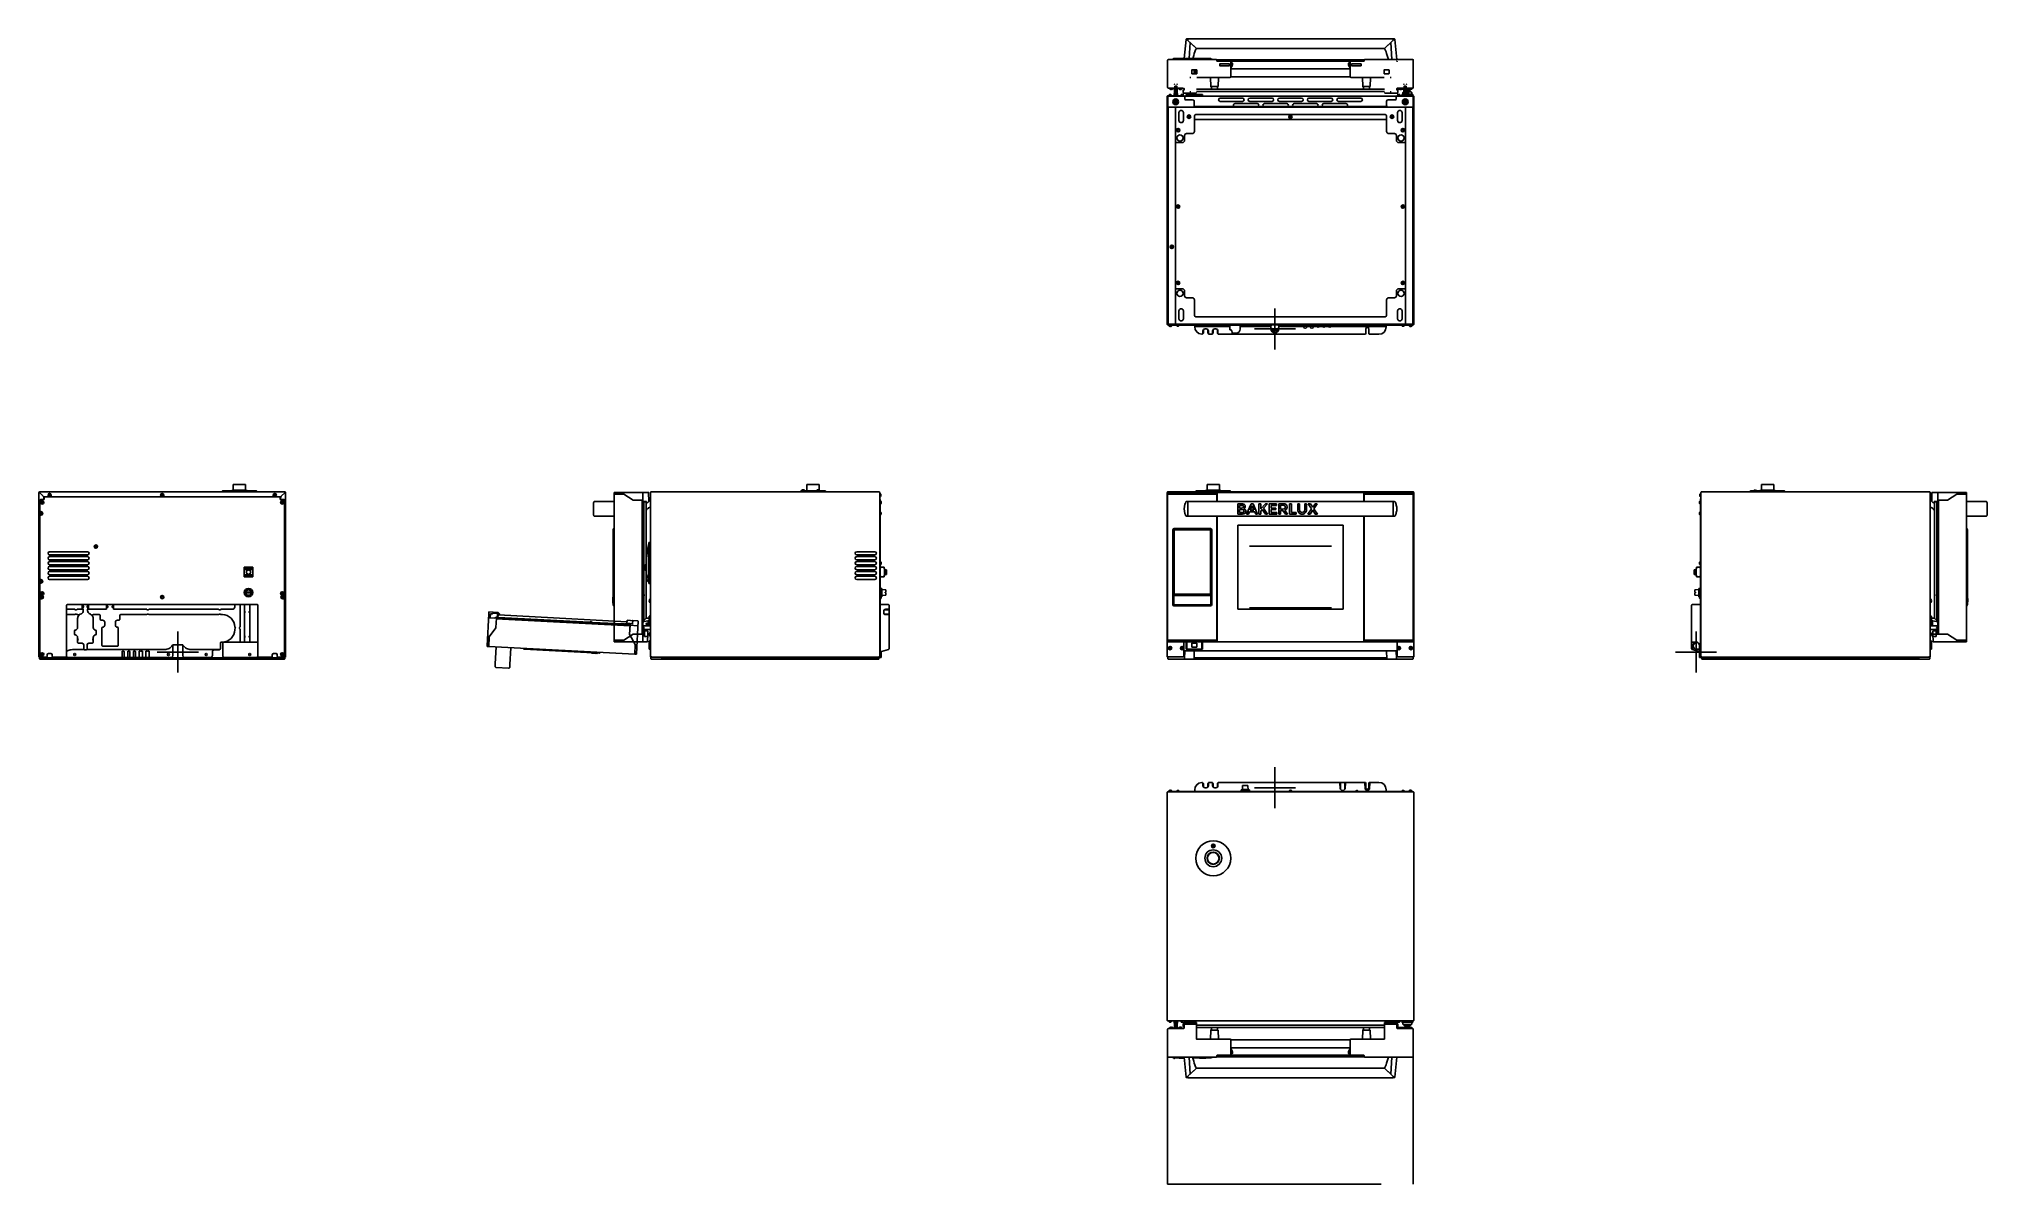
# Model space of a CAD drawing. Header units: millimetres. Extents: x -16733 to -11990, y 4333 to 7122.
import ezdxf

# ---------------------------------------------------------------- set-up
doc = ezdxf.new("R2010")
doc.units = ezdxf.units.MM
doc.header["$LTSCALE"] = 346.5
doc.linetypes.add('HIDDEN', pattern=[0.2, 0.1, -0.1])
doc.layers.get('0').update_dxf_attribs({"linetype": 'CONTINUOUS'})
doc.layers.add('ASSI', color=7, linetype='CONTINUOUS')
doc.layers.add('GEOM', color=7, linetype='CONTINUOUS')

# ---------------------------------------------------------------- blocks, each defined once
blk = doc.blocks.new('A$C737B6EA5')
at = {"color": 253, "linetype": 'HIDDEN', "ltscale": 15}
for p, q in [((0, 339), (0, 309)), ((3, 342), (8.2, 342)), ((3, 341.8), (3, 341.8)), ((9, 342), (4.1, 341.8)), ((50, 342), (9, 342)), ((50.1, 363), (50, 360)), ((50, 360), (72.7, 360)), ((50, 4), (50, 360)), ((51.1, 364), (129.7, 364)), ((73.8, 359.7), (96.2, 345.3)), ((97.3, 345), (120, 345)), ((97.3, 345), (120, 345)), ((120, 345), (118, 345)), ((118, 345), (118, 19)), ((119.7, 363), (120, 345)), ((119.7, 360), (129.8, 360)), ((123.3, 343.2), (119.9, 349.2)), ((120, 19), (120, 345)), ((129.5, 342), (120, 342)), ((122, 117.9), (122, 340.2)), ((123, 341.2), (127, 341.2)), ((129.5, 342.5), (124.6, 342.5)), ((128, 340.2), (128, 27)), ((128.4, 341), (128.4, 342)), ((130, 338.1), (129.3, 338.9)), ((129.7, 355), (129.8, 360)), ((130.3, 355), (130, 355)), ((130, 338), (130, 342.3)), ((130.4, 338), (130, 338)), ((130.1, 364), (133.8, 364)), ((130.3, 364), (133.2, 364)), ((130.3, 364), (130.3, 364)), ((130.5, 338), (134.2, 341.7)), ((132.5, 342.9), (131.3, 354.1)), ((133.2, 364), (133.2, 364)), ((133.7, 342), (133.5, 342)), ((134.2, 342), (134.1, 363.8)), ((134.2, 341.8), (134.2, 342)), ((3, 306.2), (3, 306.2)), ((8.2, 306), (3, 306)), ((9, 306), (4.1, 306.2)), ((50, 306), (9, 306)), ((48, 90.3), (48, 273.7)), ((48, 273.5), (48, 271.9)), ((49.4, 275.9), (48.1, 274)), ((48.1, 274), (49.4, 275.9)), ((49.5, 276.1), (49.4, 276)), ((49.4, 276), (49.4, 275.9)), ((49.7, 276.2), (49.5, 276.1)), ((49.5, 276.1), (49.5, 276.1)), ((49.8, 276.2), (49.7, 276.2)), ((49.8, 276.2), (50, 276.2)), ((47, 105.1), (47, 98.4)), ((47.2, 94.5), (47.2, 109)), ((47.7, 109.2), (47.5, 109.2)), ((120.2, 119.5), (120.3, 119.5)), ((120.2, 109.5), (120.3, 109.5)), ((121, 115.2), (123, 115.2)), ((121, 115.1), (121, 115.2)), ((121, 113.8), (121, 113.9)), ((123, 113.8), (121, 113.8)), ((122, 113.8), (122, 115.2)), ((122, 35.9), (122, 111.1)), ((122.6, 116.7), (122.6, 116.7)), ((122.6, 112.2), (122.6, 112.2)), ((47.7, 94.2), (47.5, 94.2)), ((48.1, 90), (49.4, 88.1)), ((48.1, 90), (49.4, 88.1)), ((49.4, 88.1), (49.4, 88)), ((49.6, 87.9), (49.8, 87.8)), ((49.8, 87.8), (50, 87.8)), ((50.1, 1), (50, 4)), ((50, 4), (72.7, 4)), ((50, 4), (72.7, 4)), ((72.7, 4), (73.3, 4)), ((73.3, 4), (73.8, 4.3)), ((96.2, 18.7), (73.8, 4.3)), ((73.8, 4.3), (96.2, 18.7)), ((96.2, 18.7), (96.7, 19)), ((96.7, 19), (97.3, 19)), ((97.3, 19), (120, 19)), ((97.3, 19), (123.2, 19)), ((118, 19), (120, 19)), ((119.7, 1), (120, 19)), ((120, 22.7), (123.8, 22.7)), ((120.2, 37.5), (120.3, 37.5)), ((120.2, 27.5), (120.3, 27.5)), ((120.4, 27.5), (120.4, 23.5)), ((121, 33.2), (123, 33.2)), ((121, 33.1), (121, 33.2)), ((121, 31.8), (121, 31.9)), ((123, 31.8), (121, 31.8)), ((122, 23.7), (122, 29.1)), ((122.6, 34.7), (122.6, 34.7)), ((122.6, 30.2), (122.6, 30.2)), ((123.3, 22.7), (123.8, 22.7)), ((123.9, 26.5), (123.7, 19)), ((123.7, 19), (123.8, 14)), ((131.1, 27), (124.4, 27)), ((124.8, 13), (130.7, 13)), ((131.7, 19), (131.4, 1)), ((131.6, 26.5), (131.7, 19)), ((51.1, 0), (130.4, 0))]:
    blk.add_line(p, q, dxfattribs=at)
for points in [[(49.5, 276.1), (49.4, 276), (49.4, 276), (49.4, 276), (49.4, 275.9), (49.4, 275.9)], [(49.6, 276.1), (49.6, 276.1), (49.5, 276.1), (49.5, 276.1), (49.5, 276.1)], [(49.8, 276.2), (49.7, 276.2), (49.7, 276.2), (49.7, 276.2), (49.6, 276.1)], [(49.4, 88), (49.5, 87.9), (49.6, 87.9)]]:
    blk.add_lwpolyline(points, dxfattribs=at)
for centre, radius, start, end in [((3, 339), 3, 89.6188, 180), ((8.2, 336), 6, 84.166, 90), ((51.1, 363), 1, 90, 179), ((72.7, 358), 2, 57.3391, 90), ((97.3, 347), 2, 237.3391, 270), ((97.3, 347), 2, 237.3391, 270), ((118.7, 363), 1, 1, 90), ((123, 340.2), 1, 90, 180), ((127, 340.2), 1, 0, 90), ((131.4, 341), 3, 180, 225), ((129, 309.1), 33.4, 88.5353, 89.2187), ((129.5, 342.5), 0.5, 270, 340.5731), ((129.7, 363.7), 0.25, 37.1128, 90), ((129.7, 359.7), 0.25, 61.5368, 73.1347), ((130.1, 363.7), 0.25, 90, 179.5), ((130.3, 354), 1, 6.0158, 89.9755), ((130.4, 338.1), 0.15, 270, 315), ((133.5, 343), 1, 186.0009, 269.9904), ((133.8, 363.7), 0.25, 0.5, 90.0009), ((134.1, 341.8), 0.15, 315, 357), ((3, 309), 3, 180, 270.3812), ((8.2, 312), 6, 270, 273.4717), ((120, 319.5), 3, 49.2588, 90), ((120, 310.5), 3, 270, 310.7412), ((48.5, 273.7), 0.5, 146.9322, 180.0007), ((49.8, 275.7), 0.5, 92, 146.9332), ((49, 105.1), 2, 151.1918, 180), ((49, 98.4), 2, 180, 208.7012), ((47.5, 109), 0.25, 90, 180), ((47.7, 109.7), 0.5, 270, 300.6364), ((120.2, 119.3), 0.2, 90, 180), ((120.2, 109.7), 0.2, 180, 270), ((120.3, 119.3), 0.2, 56.7581, 90), ((120.3, 109.7), 0.2, 270, 303.2419), ((117.3, 114.7), 5.7, 21.0786, 56.7581), ((117.3, 114.3), 5.7, 303.2419, 338.9214), ((117.1, 114.5), 3.93, 351.6741, 8.3259), ((117.3, 114.7), 5.71, 19.2423, 21.2266), ((117.3, 114.3), 5.71, 338.7734, 340.7577), ((117.3, 114.7), 5.72, 17.2712, 19.2421), ((117.3, 114.7), 5.72, 16.82, 17.2714), ((117.3, 114.7), 5.73, 15.3021, 16.8197), ((117.3, 114.3), 5.73, 343.1803, 344.6979), ((117.3, 114.3), 5.72, 342.7286, 343.18), ((117.3, 114.3), 5.72, 340.7579, 342.7288), ((117.2, 114.7), 5.74, 14.552, 15.3022), ((117.2, 114.7), 5.75, 13.3249, 14.5518), ((117.2, 114.7), 5.77, 12.3779, 13.3249), ((117.2, 114.7), 5.79, 11.3352, 12.3778), ((117.2, 114.3), 5.79, 347.6222, 348.6648), ((117.2, 114.3), 5.77, 346.6751, 347.6221), ((117.2, 114.3), 5.75, 345.4482, 346.6751), ((117.2, 114.3), 5.74, 344.6978, 345.448), ((117.2, 114.7), 5.82, 10.2382, 11.3349), ((117.1, 114.7), 5.85, 9.3464, 10.2384), ((117.1, 114.6), 5.9, 8.0504, 9.3454), ((117, 114.6), 5.96, 7.3826, 8.0514), ((116.9, 114.6), 6.09, 5.4735, 7.3771), ((116.9, 114.4), 6.09, 352.6229, 354.5265), ((117, 114.4), 5.96, 351.9486, 352.6174), ((117.1, 114.4), 5.9, 350.6546, 351.9496), ((117.1, 114.3), 5.85, 349.7616, 350.6536), ((117.2, 114.3), 5.82, 348.6651, 349.7618), ((47.5, 94.5), 0.25, 180, 270), ((47.7, 93.7), 0.5, 59.3636, 90), ((49.8, 88.3), 0.5, 213.0668, 268), ((51.1, 1), 1, 181, 270), ((72.7, 6), 2, 270, 302.6609), ((72.7, 6), 2, 270, 302.6609), ((97.3, 17), 2, 90, 122.6609), ((97.3, 17), 2, 90, 122.6609), ((118.7, 1), 1, 270, 359), ((120.2, 37.3), 0.2, 90, 180), ((120.2, 27.7), 0.2, 180, 270), ((120.3, 37.3), 0.2, 56.7581, 90), ((120.3, 27.7), 0.2, 270, 303.2419), ((117.3, 32.7), 5.7, 21.0786, 56.7581), ((117.3, 32.3), 5.7, 303.2419, 338.9214), ((121.2, 23.5), 0.75, 181, 270), ((117.1, 32.5), 3.93, 351.6741, 8.3259), ((123, 23.7), 1, 180, 270), ((117.3, 32.7), 5.71, 19.2423, 21.2266), ((117.3, 32.3), 5.71, 338.7734, 340.7577), ((117.3, 32.7), 5.72, 17.2712, 19.2421), ((117.3, 32.7), 5.72, 16.82, 17.2714), ((117.3, 32.7), 5.73, 15.3021, 16.8197), ((117.3, 32.3), 5.73, 343.1803, 344.6979), ((117.3, 32.3), 5.72, 342.7286, 343.18), ((117.3, 32.3), 5.72, 340.7579, 342.7288), ((117.2, 32.7), 5.74, 14.552, 15.3022), ((117.2, 32.7), 5.75, 13.3249, 14.5518), ((117.2, 32.7), 5.77, 12.3779, 13.3249), ((117.2, 32.7), 5.79, 11.3352, 12.3778), ((117.2, 32.3), 5.79, 347.6222, 348.6648), ((117.2, 32.3), 5.77, 346.6751, 347.6221), ((117.2, 32.3), 5.75, 345.4482, 346.6751), ((117.2, 32.3), 5.74, 344.6978, 345.448), ((117.2, 32.7), 5.82, 10.2382, 11.3349), ((117.1, 32.7), 5.85, 9.3464, 10.2384), ((117.1, 32.6), 5.9, 8.0504, 9.3454), ((117, 32.6), 5.96, 7.3826, 8.0514), ((116.9, 32.6), 6.09, 5.4735, 7.3771), ((116.9, 32.4), 6.09, 352.6229, 354.5265), ((117, 32.4), 5.96, 351.9486, 352.6174), ((117.1, 32.4), 5.9, 350.6546, 351.9496), ((117.1, 32.3), 5.85, 349.7616, 350.6536), ((117.2, 32.3), 5.82, 348.6651, 349.7618), ((124.8, 14), 1, 181, 270), ((124.4, 26.5), 0.5, 90, 179), ((130.4, 1), 1, 270, 359), ((130.7, 14), 1, 270, 359), ((131.1, 26.5), 0.5, 1, 90)]:
    blk.add_arc(centre, radius, start, end, dxfattribs=at)
for centre, major_axis, ratio, start_param, end_param in [((3, 338.8), (-2.13, 2.12), 0.998785, -0.783819, 0.783817), ((3, 341.8), (1.5, 0), 0.034921, 4.712321, 5.539351), ((3, 309.2), (2.13, 2.12), 0.998785, 2.357775, 3.925412), ((3, 306.2), (-1.5, 0), 0.034921, 3.885427, 4.712457)]:
    blk.add_ellipse(centre, major_axis=major_axis, ratio=ratio, start_param=start_param, end_param=end_param, dxfattribs=at)
for points, knots in [([(129.5, 342.5), (129.5, 342.5), (129.7, 342.5), (129.9, 342.5), (130, 342.5)], [0, 0, 0, 0, 0.32098, 1, 1, 1, 1]), ([(129.7, 355), (129.7, 355), (129.8, 355), (129.8, 355), (129.9, 355), (130, 355), (130, 355)], [0, 0, 0, 0, 0.076263, 0.292993, 0.617374, 1, 1, 1, 1]), ([(130, 342.5), (130, 342.5), (130, 342.5), (130, 342.5), (130, 342.5)], [0, 0, 0, 0, 0.252989, 1, 1, 1, 1]), ([(130, 338.3), (130, 338.4), (130.1, 338.7), (130.2, 338.9), (130.3, 339)], [0, 0, 0, 0, 0.464076, 1, 1, 1, 1]), ([(132.5, 340.3), (132.6, 340.2), (132.6, 340.2), (132.6, 340.2), (132.6, 340.1), (132.7, 340.2)], [0, 0, 0, 0, 0.694411, 0.915876, 1, 1, 1, 1]), ([(133.7, 342), (133.8, 342), (134, 342), (134.1, 342), (134.2, 342)], [0, 0, 0, 0, 0.382715, 1, 1, 1, 1]), ([(48, 90.3), (48, 90.3), (48, 90.2), (48, 90.2), (48, 90.2)], [0, 0, 0, 0, 0.497359, 1, 1, 1, 1]), ([(123.7, 19), (123.8, 19), (123.4, 19), (123.4, 19), (123.2, 19)], [0, 0, 0, 0, 0.076131, 1, 1, 1, 1])]:
    blk.add_open_spline(points, degree=3, knots=knots, dxfattribs=at)
for points in [[(130, 342.5), (129.9, 342.5), (129.9, 342.5), (129.9, 342.5)], [(48, 90.2), (48, 90.1), (48, 90.1), (48.1, 90)]]:
    blk.add_open_spline(points, degree=3, dxfattribs=at)

msp = doc.modelspace()

# ---------------------------------------------------------------- linework, layer by layer
at = {"color": 7, "linetype": 'Continuous'}
for p, q in [((-13940.1, 7121), (-13944.6, 7074)), ((-13936, 7122), (-13939.2, 7121.9)), ((-13936, 7119), (-13936, 7122)), ((-13936, 7122), (-13436, 7122)), ((-13915, 7099), (-13935.6, 7117.9)), ((-13915, 7099), (-13931.1, 7113.8)), ((-13457.1, 7099), (-13436.5, 7117.9)), ((-13457, 7099), (-13440.9, 7113.8)), ((-13436, 7122), (-13436, 7119)), ((-13436, 7122), (-13432.9, 7121.9)), ((-13427.3, 7072), (-13431.9, 7121)), ((-13985, 7004), (-13985, 7070)), ((-13983, 7072), (-13867, 7072)), ((-13972.7, 7072.4), (-13972.7, 7072.2)), ((-13972.7, 7072.2), (-13972.7, 7072)), ((-13970.5, 7073.9), (-13972.5, 7072.6)), ((-13970.5, 7073.9), (-13972.5, 7072.6)), ((-13972.5, 7072.6), (-13972.5, 7072.6)), ((-13970.3, 7074), (-13879.8, 7074)), ((-13970.1, 7074), (-13969.7, 7074)), ((-13957.1, 7074), (-13932.3, 7074)), ((-13932.4, 7074.1), (-13930.3, 7113)), ((-13457.1, 7099), (-13915, 7099)), ((-13907.5, 7074.2), (-13907.5, 7074.5)), ((-13907.3, 7074.7), (-13892.8, 7074.7)), ((-13892.5, 7074.2), (-13892.5, 7074.5)), ((-13880.2, 7074), (-13881.6, 7074)), ((-13880, 7074), (-13880, 7074)), ((-13877.6, 7072.6), (-13879.6, 7073.9)), ((-13879.6, 7073.9), (-13877.6, 7072.6)), ((-13877.5, 7072.6), (-13877.6, 7072.6)), ((-13877.4, 7072.2), (-13877.4, 7072.3)), ((-13877.4, 7072.2), (-13877.4, 7072)), ((-13865, 7070), (-13865, 7068.5)), ((-13865, 7070), (-13865, 7068.5)), ((-13865, 7070), (-13865, 7068.5)), ((-13864.5, 7070.5), (-13864.5, 7068.5)), ((-13864.1, 7067.5), (-13833.3, 7067.5)), ((-13863.5, 7071.5), (-13508.5, 7071.5)), ((-13509.5, 7067.5), (-13862.5, 7067.5)), ((-13833.3, 7067.5), (-13833, 7067.5)), ((-13833.3, 7067.5), (-13833, 7067.5)), ((-13538.8, 7067.5), (-13539, 7067.5)), ((-13539, 7067.5), (-13538.8, 7067.5)), ((-13538.8, 7067.5), (-13508, 7067.5)), ((-13507.5, 7070.5), (-13507.5, 7068.5)), ((-13507, 7070), (-13507, 7068.5)), ((-13507, 7070), (-13507, 7068.5)), ((-13507, 7068.5), (-13507, 7070)), ((-13389, 7072), (-13505, 7072)), ((-13505, 7072), (-13389, 7072)), ((-13439.5, 7072), (-13441.8, 7113)), ((-13387, 7072), (-13387, 7070)), ((-13387, 7070), (-13387, 7049.3)), ((-13387, 7004), (-13387, 7070)), ((-13926.1, 7038), (-13926.1, 7046)), ((-13925, 7047.1), (-13915, 7047.1)), ((-13915, 7036.9), (-13925, 7036.9)), ((-13920.4, 7047.1), (-13920.5, 7036.9)), ((-13913.9, 7039), (-13920.5, 7039)), ((-13913.9, 7041), (-13920.4, 7041)), ((-13919, 7046.8), (-13919, 7047.1)), ((-13919, 7046.8), (-13916, 7046.8)), ((-13917.2, 7042.3), (-13916.8, 7041.9)), ((-13913.9, 7044.4), (-13916.5, 7045.5)), ((-13916, 7047.1), (-13916, 7046.8)), ((-13916, 7045.3), (-13916, 7046.8)), ((-13913.9, 7046), (-13913.9, 7038)), ((-13913.8, 7028.5), (-13855.5, 7028.5)), ((-13913.8, 7028.5), (-13833, 7028.5)), ((-13880.1, 7006.5), (-13881, 7028.5)), ((-13862, 7006.5), (-13861.1, 7028.5)), ((-13858.3, 7057.2), (-13858.3, 7060.8)), ((-13858.2, 7056.9), (-13858.3, 7057.2)), ((-13857.3, 7061.5), (-13835.3, 7061.5)), ((-13857.3, 7056.5), (-13835.3, 7056.5)), ((-13834.3, 7060.8), (-13834.3, 7057.2)), ((-13831.3, 7065.5), (-13831.3, 7051.1)), ((-13831.3, 7050), (-13831, 7050)), ((-13540.8, 7029.6), (-13831.3, 7029.6)), ((-13831, 7065.5), (-13831, 7050)), ((-13831, 7065.5), (-13831, 7050)), ((-13830, 7065.5), (-13831, 7065.5)), ((-13831, 7051.1), (-13830.6, 7051.5)), ((-13541, 7049.6), (-13831, 7049.6)), ((-13831, 7030.5), (-13831, 7049)), ((-13829.7, 7064), (-13830.8, 7064)), ((-13829.7, 7054), (-13830.8, 7054)), ((-13830, 7064), (-13830, 7065.5)), ((-13830, 7052.9), (-13830, 7054)), ((-13829.4, 7064.5), (-13829.6, 7064.5)), ((-13827.8, 7061.3), (-13827.8, 7061.3)), ((-13827.8, 7056.7), (-13827.8, 7056.7)), ((-13827.6, 7062.8), (-13827.6, 7062.8)), ((-13827.6, 7061), (-13827, 7061)), ((-13827, 7060), (-13827.6, 7060)), ((-13827.6, 7059.6), (-13827.6, 7059.6)), ((-13827.6, 7058.2), (-13827.6, 7058.2)), ((-13545, 7061), (-13544.5, 7061)), ((-13544.5, 7060), (-13545, 7060)), ((-13544.5, 7062.8), (-13544.5, 7062.8)), ((-13544.5, 7058.4), (-13544.5, 7058.4)), ((-13544.5, 7058.2), (-13544.5, 7058.2)), ((-13544.2, 7061.3), (-13544.2, 7061.3)), ((-13544.2, 7056.7), (-13544.2, 7056.7)), ((-13542.6, 7064.5), (-13542.4, 7064.5)), ((-13542.3, 7064), (-13541.3, 7064)), ((-13542.3, 7054), (-13541.3, 7054)), ((-13542, 7064), (-13542, 7065.5)), ((-13542, 7065.5), (-13541, 7065.5)), ((-13542, 7052.9), (-13542, 7054)), ((-13541, 7051.1), (-13541.5, 7051.5)), ((-13541, 7050), (-13541, 7065.5)), ((-13541, 7050), (-13541, 7065.5)), ((-13541, 7050), (-13540.8, 7050)), ((-13541, 7030.5), (-13541, 7049)), ((-13540.8, 7065.5), (-13540.8, 7051.1)), ((-13458.3, 7028.5), (-13539, 7028.5)), ((-13537.8, 7060.8), (-13537.8, 7057.2)), ((-13514.8, 7061.5), (-13536.7, 7061.5)), ((-13514.8, 7056.5), (-13536.7, 7056.5)), ((-13458.3, 7028.5), (-13516.6, 7028.5)), ((-13513.8, 7057.2), (-13513.8, 7060.8)), ((-13510.1, 7006.5), (-13511, 7028.5)), ((-13492, 7006.5), (-13491.1, 7028.5)), ((-13458.1, 7038), (-13458.1, 7046)), ((-13457, 7047.1), (-13447, 7047.1)), ((-13447, 7036.9), (-13457, 7036.9)), ((-13445.9, 7046), (-13445.9, 7038)), ((-13387.4, 7025.3), (-13387, 7025.3)), ((-13387, 7048.7), (-13387.1, 7048.7)), ((-13387, 7049.3), (-13387, 7048.2)), ((-13387, 7048.2), (-13387, 7025.8)), ((-13387, 7025.8), (-13387, 7024.7)), ((-13387, 7024.7), (-13387, 7004)), ((-13986, 6982.8), (-13986, 6982.7)), ((-13986, 6982.8), (-13986, 6982.8)), ((-13986, 6982.7), (-13986, 6980.1)), ((-13986, 6426.5), (-13986, 6980.1)), ((-13985.2, 6980.1), (-13986, 6980.1)), ((-13985.2, 6982.7), (-13985.2, 6980.1)), ((-13985.1, 6979.7), (-13985.2, 6979.7)), ((-13985.1, 6983.6), (-13945.5, 6983.6)), ((-13985.1, 6982.8), (-13985.1, 6982.7)), ((-13945.5, 6982.8), (-13985.1, 6982.8)), ((-13985.1, 6979.7), (-13984.4, 6978.4)), ((-13984.4, 6981.6), (-13984.4, 6981.2)), ((-13984.4, 6956.9), (-13984.4, 6977.8)), ((-13984, 6982.3), (-13984, 6982.8)), ((-13983.4, 6982.6), (-13947.5, 6982.6)), ((-13968.1, 7002), (-13983, 7002)), ((-13982.3, 7002), (-13983, 7002)), ((-13983, 7002), (-13968.1, 7002)), ((-13983, 6984), (-13983, 6984.2)), ((-13981.3, 6986), (-13981.3, 6986.1)), ((-13981, 7001.7), (-13981, 7001.8)), ((-13980.5, 7001), (-13980.5, 7001)), ((-13980.5, 7001), (-13980.5, 7001)), ((-13979.5, 6986), (-13979.5, 6986.6)), ((-13978.5, 6986.6), (-13978.5, 6986)), ((-13976.7, 6986.1), (-13976.7, 6986)), ((-13976.6, 6999), (-13976.6, 6999.4)), ((-13975.5, 6999.4), (-13975.5, 6999)), ((-13975, 6984), (-13975, 6984.2)), ((-13971.6, 7001), (-13971.5, 7001)), ((-13971.5, 7001), (-13971.5, 7001)), ((-13971, 7001.7), (-13971, 7001.8)), ((-13971, 6982.8), (-13971, 6982.6)), ((-13970, 7001.7), (-13970, 7001.8)), ((-13970, 6983.9), (-13970, 6983.8)), ((-13969.5, 7001), (-13969.5, 7001)), ((-13969.5, 7001), (-13969.5, 7001)), ((-13969.5, 6984.6), (-13969.5, 6984.6)), ((-13969.5, 6984.6), (-13969.5, 6984.6)), ((-13969.3, 7002.3), (-13969.3, 7002)), ((-13969.1, 6985), (-13969.1, 6986.6)), ((-13968.8, 6988.8), (-13968.8, 6985.3)), ((-13968.6, 7003), (-13967.5, 7003)), ((-13968.1, 6989.4), (-13968.1, 7003)), ((-13967.8, 6988.4), (-13967.8, 6985.9)), ((-13967.5, 7003), (-13967.5, 7006.5)), ((-13967.1, 6989.1), (-13967.1, 7007)), ((-13967.1, 7003), (-13967, 7003)), ((-13967, 7002), (-13967.1, 7002)), ((-13967, 7002), (-13967.1, 7002)), ((-13967, 7007), (-13967, 6986.3)), ((-13963, 7007), (-13967, 7007)), ((-13966, 6969.8), (-13966, 6971.1)), ((-13966, 6971.1), (-13965, 6971.1)), ((-13965.6, 6986.2), (-13965.6, 6986.6)), ((-13965, 6971.1), (-13965, 6969.8)), ((-13964.5, 6986.6), (-13964.5, 6986.2)), ((-13963, 7007), (-13963, 6986.3)), ((-13963, 7003), (-13962.9, 7003)), ((-13962.9, 7002), (-13963, 7002)), ((-13962.9, 7002), (-13963, 7002)), ((-13962.9, 6989.1), (-13962.9, 7007)), ((-13962.5, 7003), (-13962.5, 7006.5)), ((-13962.5, 7003), (-13961.5, 7003)), ((-13962.3, 6988.4), (-13962.3, 6985.9)), ((-13961.9, 6989.4), (-13961.9, 7003)), ((-13947, 7002), (-13961.9, 7002)), ((-13961.9, 7002), (-13947, 7002)), ((-13961.3, 6988.8), (-13961.3, 6985.3)), ((-13961, 6985), (-13961, 6986.6)), ((-13960.8, 7002.3), (-13960.8, 7002)), ((-13960.6, 7001), (-13960.5, 7001)), ((-13960.5, 6984.6), (-13960.6, 6984.6)), ((-13960.5, 7001), (-13960.5, 7001)), ((-13960.5, 6984.6), (-13960.5, 6984.6)), ((-13960, 7001.7), (-13960, 7001.8)), ((-13960, 6983.9), (-13960, 6983.8)), ((-13959, 7001.7), (-13959, 7001.8)), ((-13958.5, 7001), (-13958.5, 7001)), ((-13958.5, 7001), (-13958.5, 7001)), ((-13954.6, 6999), (-13954.6, 6999.4)), ((-13954, 6984), (-13954, 6984.2)), ((-13953.5, 6999.4), (-13953.5, 6999)), ((-13952.3, 6986), (-13952.3, 6986.1)), ((-13950.5, 6986), (-13950.5, 6986.6)), ((-13949.6, 7001), (-13949.5, 7001)), ((-13949.5, 7001), (-13949.5, 7001)), ((-13949.5, 6986.6), (-13949.5, 6986)), ((-13949, 7001.7), (-13949, 7001.8)), ((-13947, 7002), (-13947.7, 7002)), ((-13947.7, 6986.1), (-13947.7, 6986)), ((-13947, 6991.5), (-13947, 6997)), ((-13946.6, 6982.8), (-13947, 6982.6)), ((-13946, 6984), (-13946, 6984.2)), ((-13945.8, 6998.2), (-13945.5, 6998.2)), ((-13945.8, 6990.2), (-13916.3, 6990.2)), ((-13945.5, 6982.8), (-13945.5, 6983.6)), ((-13945.5, 6982.8), (-13944.5, 6982.8)), ((-13945, 7001), (-13945, 6998.7)), ((-13427.5, 6982.8), (-13944.5, 6982.8)), ((-13943.5, 6981.8), (-13943.5, 6976.1)), ((-13924.2, 6974.1), (-13941.5, 6974.1)), ((-13940, 6985.8), (-13940, 6982.8)), ((-13939, 6986.8), (-13901, 6986.8)), ((-13938, 6985), (-13938, 6986.5)), ((-13902.3, 6984.8), (-13937.8, 6984.8)), ((-13915, 7000), (-13457, 7000)), ((-13457, 6994), (-13915, 6994)), ((-13902, 6986.5), (-13902, 6985)), ((-13900, 6985.8), (-13900, 6982.8)), ((-13879.6, 7006), (-13862.5, 7006)), ((-13878.5, 7005.7), (-13878.5, 7002)), ((-13863.5, 7005.7), (-13863.5, 7002)), ((-13857, 6977.8), (-13803, 6977.8)), ((-13785, 6977.8), (-13731, 6977.8)), ((-13713, 6977.8), (-13659, 6977.8)), ((-13641, 6977.8), (-13587, 6977.8)), ((-13569, 6977.8), (-13515, 6977.8)), ((-13509.6, 7006), (-13492.5, 7006)), ((-13508.5, 7005.7), (-13508.5, 7002)), ((-13493.5, 7005.7), (-13493.5, 7002)), ((-13426.3, 6990.2), (-13455.8, 6990.2)), ((-13447.9, 6974.1), (-13430.5, 6974.1)), ((-13428.5, 6981.8), (-13428.5, 6976.1)), ((-13426.5, 6982.8), (-13427.5, 6982.8)), ((-13427, 7001), (-13427, 6998.7)), ((-13426.3, 6998.2), (-13426.5, 6998.2)), ((-13426.5, 6983.6), (-13386.9, 6983.6)), ((-13426.5, 6982.8), (-13426.5, 6983.6)), ((-13386.9, 6982.8), (-13426.5, 6982.8)), ((-13426, 7002), (-13424.3, 7002)), ((-13426, 6984), (-13426, 6984.2)), ((-13425.5, 6982.8), (-13425.1, 6982.6)), ((-13410.1, 7002), (-13425, 7002)), ((-13425, 7002), (-13410.1, 7002)), ((-13425, 6991.5), (-13425, 6997)), ((-13388.7, 6982.6), (-13424.6, 6982.6)), ((-13424.5, 7000.5), (-13424.5, 7002)), ((-13424.5, 7000.5), (-13424.5, 7000.5)), ((-13423.5, 6999.5), (-13424.5, 7000.5)), ((-13424.5, 7000.5), (-13424.5, 7000.5)), ((-13424.3, 6986), (-13424.3, 6986.1)), ((-13420.5, 6999.5), (-13423.5, 6999.5)), ((-13423, 7001.7), (-13423, 7001.8)), ((-13422.5, 7001), (-13422.5, 7001)), ((-13422.5, 7001), (-13422.5, 7001)), ((-13422, 7000.4), (-13422.5, 7000.4)), ((-13422.5, 6986), (-13422.5, 6986.6)), ((-13421.5, 6986.6), (-13421.5, 6986)), ((-13419.7, 6986.1), (-13419.7, 6986)), ((-13418.6, 6999), (-13418.6, 6999.4)), ((-13418, 6984), (-13418, 6984.2)), ((-13417.5, 6999.4), (-13417.5, 6999)), ((-13410.1, 6999.5), (-13415.6, 6999.5)), ((-13414.5, 6983.6), (-13414.5, 6986.6)), ((-13411, 7000.4), (-13414.1, 7000.4)), ((-13413.6, 7001), (-13413.5, 7001)), ((-13413.5, 7001), (-13413.5, 7001)), ((-13413.5, 6987.6), (-13410.8, 6987.6)), ((-13413, 7001.7), (-13413, 7001.8)), ((-13412.5, 6988.1), (-13412.5, 6990.9)), ((-13410.7, 6992.9), (-13412.4, 6991.3)), ((-13412, 7001.7), (-13412, 7001.8)), ((-13412, 6983.9), (-13412, 6983.8)), ((-13411.5, 7001), (-13411.5, 7001)), ((-13411.5, 7001), (-13411.5, 7001)), ((-13411.5, 6984.6), (-13411.5, 6984.6)), ((-13411.5, 6984.6), (-13411.5, 6984.6)), ((-13411.3, 7002.3), (-13411.3, 7002)), ((-13411.1, 6985), (-13411.1, 6986.6)), ((-13410.8, 6988.8), (-13410.8, 6985.3)), ((-13410.7, 6993), (-13410.7, 6992.9)), ((-13410.6, 7003), (-13409.5, 7003)), ((-13410.4, 6993.1), (-13410.1, 6993.1)), ((-13410.1, 6989.4), (-13410.1, 7003)), ((-13409.8, 6988.4), (-13409.8, 6985.9)), ((-13409.8, 6987.6), (-13409, 6987.6)), ((-13409.5, 7003), (-13409.5, 7006.5)), ((-13409.1, 6989.1), (-13409.1, 7007)), ((-13409.1, 7003), (-13409, 7003)), ((-13409, 7002), (-13409.1, 7002)), ((-13409, 7002), (-13409.1, 7002)), ((-13409, 6995.4), (-13409.1, 6995.3)), ((-13409.1, 6993.4), (-13409, 6993.3)), ((-13409.1, 6993.1), (-13409, 6993.1)), ((-13405, 7007), (-13409, 7007)), ((-13409, 7007), (-13409, 6986.3)), ((-13407.6, 6986.2), (-13407.6, 6986.6)), ((-13407, 6971.1), (-13406, 6971.1)), ((-13407, 6969.8), (-13407, 6971.1)), ((-13406.5, 6986.6), (-13406.5, 6986.2)), ((-13406, 6971.1), (-13406, 6969.8)), ((-13405, 7007), (-13405, 6986.3)), ((-13405, 7003), (-13404.9, 7003)), ((-13404.9, 7002), (-13405, 7002)), ((-13404.9, 7002), (-13405, 7002)), ((-13405, 6996.1), (-13404.9, 6996.1)), ((-13404.9, 6995.6), (-13405, 6995.6)), ((-13405, 6987.6), (-13404.8, 6987.6)), ((-13405, 6987.6), (-13404.3, 6987.6)), ((-13404.9, 6989.1), (-13404.9, 7007)), ((-13404.5, 7003), (-13404.5, 7006.5)), ((-13404.5, 7003), (-13403.5, 7003)), ((-13404.3, 6988.4), (-13404.3, 6985.9)), ((-13403.9, 6989.4), (-13403.9, 7003)), ((-13389, 7002), (-13403.9, 7002)), ((-13403.9, 7002), (-13389, 7002)), ((-13398.5, 6999.5), (-13403.9, 6999.5)), ((-13403.9, 6996.1), (-13397, 6996.1)), ((-13394.6, 6995.6), (-13403.9, 6995.6)), ((-13403.8, 6990), (-13403.8, 6990.1)), ((-13392.7, 6993.1), (-13403.7, 6993.1)), ((-13403.3, 6988.8), (-13403.3, 6985.3)), ((-13403.3, 6987.6), (-13389.5, 6987.6)), ((-13400, 7000.4), (-13403.1, 7000.4)), ((-13403, 6985), (-13403, 6986.6)), ((-13402.8, 7002.3), (-13402.8, 7002)), ((-13402.6, 7001), (-13402.5, 7001)), ((-13402.5, 6984.6), (-13402.6, 6984.6)), ((-13402.5, 7001), (-13402.5, 7001)), ((-13402.5, 6984.6), (-13402.5, 6984.6)), ((-13402, 7001.7), (-13402, 7001.8)), ((-13402, 6990), (-13402, 6990.6)), ((-13402, 6983.9), (-13402, 6983.8)), ((-13401, 7001.7), (-13401, 7001.8)), ((-13401, 6990.6), (-13401, 6990)), ((-13401, 6982.8), (-13401, 6982.6)), ((-13400.5, 7001), (-13400.5, 7001)), ((-13400.5, 7001), (-13400.5, 7001)), ((-13399.2, 6990.1), (-13399.2, 6990)), ((-13398.3, 6996.1), (-13398.3, 6999.4)), ((-13398.3, 6987.6), (-13397.9, 6987.6)), ((-13397.5, 6993.6), (-13397.5, 6995.1)), ((-13397.5, 6988), (-13397.5, 6988.2)), ((-13397, 6996.1), (-13396.5, 6995.6)), ((-13397, 6984), (-13397, 6984.2)), ((-13396.6, 6999), (-13396.6, 6999.4)), ((-13395.5, 6999.4), (-13395.5, 6999)), ((-13395.3, 6986), (-13395.3, 6986.1)), ((-13394.6, 6995.6), (-13393.5, 6995.1)), ((-13393.5, 6993.6), (-13394.6, 6993.1)), ((-13390.5, 6999.5), (-13393.6, 6999.5)), ((-13393.5, 6993.6), (-13393.5, 6995.1)), ((-13393.5, 6986), (-13393.5, 6986.6)), ((-13392.5, 6986.6), (-13392.5, 6986)), ((-13390.7, 6991.3), (-13392.3, 6992.9)), ((-13391.5, 7000.4), (-13392.1, 7000.4)), ((-13391.6, 7001), (-13391.5, 7001)), ((-13391.5, 7001), (-13391.5, 7001)), ((-13391, 7001.7), (-13391, 7001.8)), ((-13390.7, 6986.1), (-13390.7, 6986)), ((-13390.5, 6999.5), (-13389.5, 7000.5)), ((-13390.5, 6988.1), (-13390.5, 6990.9)), ((-13389.7, 7002), (-13389, 7002)), ((-13389.5, 7000.5), (-13389.5, 7002)), ((-13389.5, 7000.5), (-13389.5, 7000.5)), ((-13389.5, 7000.5), (-13389.5, 7000.5)), ((-13389, 6984), (-13389, 6984.2)), ((-13388.5, 6983.6), (-13388.5, 6986.6)), ((-13388, 6982.3), (-13388, 6982.8)), ((-13387.7, 6981.6), (-13387.7, 6981.2)), ((-13386.9, 6979.7), (-13387.7, 6978.4)), ((-13387.7, 6956.9), (-13387.7, 6977.8)), ((-13387, 7004), (-13387, 7002)), ((-13386.9, 6982.8), (-13386.9, 6982.7)), ((-13386.9, 6979.7), (-13386.8, 6979.7)), ((-13386.8, 6982.7), (-13386.8, 6980.1)), ((-13386.8, 6980.1), (-13386, 6980.1)), ((-13386, 6982.8), (-13386, 6982.8)), ((-13386, 6982.8), (-13386, 6982.7)), ((-13386, 6982.7), (-13386, 6980.1)), ((-13386, 6426.4), (-13386, 6980.1)), ((-13984, 6954.6), (-13984, 6428.6)), ((-13983.4, 6955.9), (-13975.5, 6955.9)), ((-13967, 6955.6), (-13983, 6955.6)), ((-13982, 6955.8), (-13971, 6955.8)), ((-13973.5, 6956), (-13973.5, 6956)), ((-13973.5, 6956), (-13921.5, 6956)), ((-13971.4, 6956), (-13971.3, 6955.8)), ((-13971, 6956), (-13971, 6955.8)), ((-13967.8, 6968.3), (-13967.8, 6969.3)), ((-13967.8, 6969.3), (-13966.5, 6969.3)), ((-13966.5, 6968.3), (-13967.8, 6968.3)), ((-13966.5, 6969.3), (-13966, 6969.8)), ((-13966, 6967.8), (-13966.5, 6968.3)), ((-13966, 6966.5), (-13966, 6967.8)), ((-13965, 6966.5), (-13966, 6966.5)), ((-13966, 6428.6), (-13966, 6954.6)), ((-13965, 6969.8), (-13964.5, 6969.3)), ((-13964.5, 6968.3), (-13965, 6967.8)), ((-13965, 6967.8), (-13965, 6966.5)), ((-13407, 6955.6), (-13965, 6955.6)), ((-13964.5, 6969.3), (-13963.2, 6969.3)), ((-13963.2, 6968.3), (-13964.5, 6968.3)), ((-13963.2, 6969.3), (-13963.2, 6968.3)), ((-13957.5, 6923.6), (-13957.5, 6942.6)), ((-13946.5, 6942.6), (-13946.5, 6923.6)), ((-13934, 6933.1), (-13935.3, 6933.1)), ((-13935.3, 6933.1), (-13935.3, 6932.1)), ((-13935.3, 6932.1), (-13934, 6932.1)), ((-13933.5, 6933.6), (-13934, 6933.1)), ((-13934, 6932.1), (-13933.5, 6931.6)), ((-13932.5, 6934.9), (-13933.5, 6934.9)), ((-13933.5, 6934.9), (-13933.5, 6933.6)), ((-13933.5, 6931.6), (-13933.5, 6930.3)), ((-13933.5, 6930.3), (-13932.5, 6930.3)), ((-13932.5, 6933.6), (-13932.5, 6934.9)), ((-13932, 6933.1), (-13932.5, 6933.6)), ((-13932.5, 6931.6), (-13932, 6932.1)), ((-13932.5, 6930.3), (-13932.5, 6931.6)), ((-13930.7, 6933.1), (-13932, 6933.1)), ((-13932, 6932.1), (-13930.7, 6932.1)), ((-13930.7, 6932.1), (-13930.7, 6933.1)), ((-13920.5, 6958), (-13920.5, 6958.2)), ((-13920.5, 6957.7), (-13920.5, 6958)), ((-13920.5, 6957.4), (-13920.5, 6957.7)), ((-13451.6, 6957.6), (-13920.5, 6957.6)), ((-13920.5, 6956.9), (-13920.5, 6957.4)), ((-13920.2, 6970.1), (-13920.2, 6959.1)), ((-13920, 6896.6), (-13920, 6934.6)), ((-13452, 6925.6), (-13920, 6925.6)), ((-13917, 6937.6), (-13455, 6937.6)), ((-13803, 6969.8), (-13857, 6969.8)), ((-13767, 6964.6), (-13821, 6964.6)), ((-13731, 6969.8), (-13785, 6969.8)), ((-13695, 6964.6), (-13749, 6964.6)), ((-13659, 6969.8), (-13713, 6969.8)), ((-13688.3, 6932.1), (-13688.3, 6933.1)), ((-13688.3, 6933.1), (-13687, 6933.1)), ((-13687, 6932.1), (-13688.3, 6932.1)), ((-13687, 6933.1), (-13686.5, 6933.6)), ((-13686.5, 6931.6), (-13687, 6932.1)), ((-13686.5, 6933.6), (-13686.5, 6934.9)), ((-13686.5, 6934.9), (-13685.5, 6934.9)), ((-13686.5, 6930.3), (-13686.5, 6931.6)), ((-13685.5, 6930.3), (-13686.5, 6930.3)), ((-13685.5, 6934.9), (-13685.5, 6933.6)), ((-13685.5, 6933.6), (-13685, 6933.1)), ((-13685, 6932.1), (-13685.5, 6931.6)), ((-13685.5, 6931.6), (-13685.5, 6930.3)), ((-13685, 6933.1), (-13683.7, 6933.1)), ((-13683.7, 6932.1), (-13685, 6932.1)), ((-13683.7, 6933.1), (-13683.7, 6932.1)), ((-13623, 6964.6), (-13677, 6964.6)), ((-13587, 6969.8), (-13641, 6969.8)), ((-13551, 6964.6), (-13605, 6964.6)), ((-13515, 6969.8), (-13569, 6969.8)), ((-13452, 6934.6), (-13452, 6896.6)), ((-13451.9, 6970.1), (-13451.9, 6959.1)), ((-13451.6, 6958.4), (-13451.6, 6958.3)), ((-13451.6, 6958.3), (-13451.6, 6958.1)), ((-13451.6, 6957.7), (-13451.6, 6957.3)), ((-13451.6, 6957.3), (-13451.6, 6956.9)), ((-13450.6, 6956), (-13398.5, 6956)), ((-13441.3, 6933.1), (-13440, 6933.1)), ((-13441.3, 6932.1), (-13441.3, 6933.1)), ((-13440, 6932.1), (-13441.3, 6932.1)), ((-13440, 6933.1), (-13439.5, 6933.6)), ((-13439.5, 6931.6), (-13440, 6932.1)), ((-13439.5, 6934.9), (-13438.5, 6934.9)), ((-13439.5, 6933.6), (-13439.5, 6934.9)), ((-13439.5, 6930.3), (-13439.5, 6931.6)), ((-13438.5, 6930.3), (-13439.5, 6930.3)), ((-13438.5, 6934.9), (-13438.5, 6933.6)), ((-13438.5, 6933.6), (-13438, 6933.1)), ((-13438, 6932.1), (-13438.5, 6931.6)), ((-13438.5, 6931.6), (-13438.5, 6930.3)), ((-13438, 6933.1), (-13436.7, 6933.1)), ((-13436.7, 6932.1), (-13438, 6932.1)), ((-13436.7, 6933.1), (-13436.7, 6932.1)), ((-13425.5, 6923.6), (-13425.5, 6942.6)), ((-13414.5, 6942.6), (-13414.5, 6923.6)), ((-13408.8, 6969.3), (-13407.5, 6969.3)), ((-13408.8, 6968.3), (-13408.8, 6969.3)), ((-13407.5, 6968.3), (-13408.8, 6968.3)), ((-13407.5, 6969.3), (-13407, 6969.8)), ((-13407, 6967.8), (-13407.5, 6968.3)), ((-13407, 6966.5), (-13407, 6967.8)), ((-13406, 6966.5), (-13407, 6966.5)), ((-13406, 6969.8), (-13405.5, 6969.3)), ((-13405.5, 6968.3), (-13406, 6967.8)), ((-13406, 6967.8), (-13406, 6966.5)), ((-13406, 6954.6), (-13406, 6428.6)), ((-13405.5, 6969.3), (-13404.2, 6969.3)), ((-13404.2, 6968.3), (-13405.5, 6968.3)), ((-13389, 6955.6), (-13405, 6955.6)), ((-13404.2, 6969.3), (-13404.2, 6968.3)), ((-13401, 6956), (-13401, 6955.8)), ((-13390, 6955.8), (-13401, 6955.8)), ((-13400.7, 6956), (-13400.8, 6955.8)), ((-13400.7, 6956), (-13400.8, 6955.8)), ((-13398.5, 6956), (-13398.5, 6956)), ((-13388.7, 6955.9), (-13396.6, 6955.9)), ((-13388, 6428.6), (-13388, 6954.6)), ((-13386, 6962.8), (-13387.7, 6962.8)), ((-13961.8, 6899.3), (-13961.8, 6900.3)), ((-13961.8, 6900.3), (-13960.5, 6900.3)), ((-13960.5, 6899.3), (-13961.8, 6899.3)), ((-13960.5, 6900.3), (-13960, 6900.8)), ((-13960, 6898.8), (-13960.5, 6899.3)), ((-13960, 6900.8), (-13960, 6902.1)), ((-13960, 6902.1), (-13959, 6902.1)), ((-13960, 6897.5), (-13960, 6898.8)), ((-13959, 6897.5), (-13960, 6897.5)), ((-13959, 6902.1), (-13959, 6900.8)), ((-13959, 6900.8), (-13958.5, 6900.3)), ((-13958.5, 6899.3), (-13959, 6898.8)), ((-13959, 6898.8), (-13959, 6897.5)), ((-13958.5, 6900.3), (-13957.2, 6900.3)), ((-13957.2, 6899.3), (-13958.5, 6899.3)), ((-13957.2, 6900.3), (-13957.2, 6899.3)), ((-13944, 6874.6), (-13944, 6886.6)), ((-13939, 6891.6), (-13925, 6891.6)), ((-13447, 6891.6), (-13433, 6891.6)), ((-13428, 6886.6), (-13428, 6874.6)), ((-13414.8, 6900.3), (-13413.5, 6900.3)), ((-13414.8, 6899.3), (-13414.8, 6900.3)), ((-13413.5, 6899.3), (-13414.8, 6899.3)), ((-13413.5, 6900.3), (-13413, 6900.8)), ((-13413, 6898.8), (-13413.5, 6899.3)), ((-13413, 6902.1), (-13412, 6902.1)), ((-13413, 6900.8), (-13413, 6902.1)), ((-13413, 6897.5), (-13413, 6898.8)), ((-13412, 6897.5), (-13413, 6897.5)), ((-13412, 6902.1), (-13412, 6900.8)), ((-13412, 6900.8), (-13411.5, 6900.3)), ((-13411.5, 6899.3), (-13412, 6898.8)), ((-13412, 6898.8), (-13412, 6897.5)), ((-13411.5, 6900.3), (-13410.2, 6900.3)), ((-13410.2, 6899.3), (-13411.5, 6899.3)), ((-13410.2, 6900.3), (-13410.2, 6899.3)), ((-13965, 6869.6), (-13949, 6869.6)), ((-13423, 6869.6), (-13407, 6869.6)), ((-13388, 6852.8), (-13386, 6852.8)), ((-13386, 6858.1), (-13386, 6858.1)), ((-13386, 6855.6), (-13386, 6855.6)), ((-13961.8, 6713.3), (-13961.8, 6714.3)), ((-13961.8, 6714.3), (-13960.5, 6714.3)), ((-13960.5, 6713.3), (-13961.8, 6713.3)), ((-13960.5, 6714.3), (-13960, 6714.8)), ((-13960, 6712.8), (-13960.5, 6713.3)), ((-13960, 6714.8), (-13960, 6716.1)), ((-13960, 6716.1), (-13959, 6716.1)), ((-13960, 6711.5), (-13960, 6712.8)), ((-13959, 6711.5), (-13960, 6711.5)), ((-13959, 6716.1), (-13959, 6714.8)), ((-13959, 6714.8), (-13958.5, 6714.3)), ((-13958.5, 6713.3), (-13959, 6712.8)), ((-13959, 6712.8), (-13959, 6711.5)), ((-13958.5, 6714.3), (-13957.2, 6714.3)), ((-13957.2, 6713.3), (-13958.5, 6713.3)), ((-13957.2, 6714.3), (-13957.2, 6713.3)), ((-13414.8, 6714.3), (-13413.5, 6714.3)), ((-13414.8, 6713.3), (-13414.8, 6714.3)), ((-13413.5, 6713.3), (-13414.8, 6713.3)), ((-13413.5, 6714.3), (-13413, 6714.8)), ((-13413, 6712.8), (-13413.5, 6713.3)), ((-13413, 6716.1), (-13412, 6716.1)), ((-13413, 6714.8), (-13413, 6716.1)), ((-13413, 6711.5), (-13413, 6712.8)), ((-13412, 6711.5), (-13413, 6711.5)), ((-13412, 6716.1), (-13412, 6714.8)), ((-13412, 6714.8), (-13411.5, 6714.3)), ((-13411.5, 6713.3), (-13412, 6712.8)), ((-13412, 6712.8), (-13412, 6711.5)), ((-13411.5, 6714.3), (-13410.2, 6714.3)), ((-13410.2, 6713.3), (-13411.5, 6713.3)), ((-13410.2, 6714.3), (-13410.2, 6713.3)), ((-13977.3, 6615.3), (-13977.3, 6616.3)), ((-13977.3, 6616.3), (-13976, 6616.3)), ((-13976, 6615.3), (-13977.3, 6615.3)), ((-13976, 6616.3), (-13975.5, 6616.8)), ((-13975.5, 6614.8), (-13976, 6615.3)), ((-13975.5, 6616.8), (-13975.5, 6618.1)), ((-13975.5, 6618.1), (-13974.5, 6618.1)), ((-13975.5, 6613.5), (-13975.5, 6614.8)), ((-13974.5, 6613.5), (-13975.5, 6613.5)), ((-13974.5, 6618.1), (-13974.5, 6616.8)), ((-13974.5, 6616.8), (-13974, 6616.3)), ((-13974, 6615.3), (-13974.5, 6614.8)), ((-13974.5, 6614.8), (-13974.5, 6613.5)), ((-13974, 6616.3), (-13972.7, 6616.3)), ((-13972.7, 6615.3), (-13974, 6615.3)), ((-13972.7, 6616.3), (-13972.7, 6615.3)), ((-13949, 6513.6), (-13965, 6513.6)), ((-13961.8, 6527.3), (-13961.8, 6528.3)), ((-13961.8, 6528.3), (-13960.5, 6528.3)), ((-13960.5, 6527.3), (-13961.8, 6527.3)), ((-13960.5, 6528.3), (-13960, 6528.8)), ((-13960, 6526.8), (-13960.5, 6527.3)), ((-13960, 6528.8), (-13960, 6530.1)), ((-13960, 6530.1), (-13959, 6530.1)), ((-13960, 6525.5), (-13960, 6526.8)), ((-13959, 6525.5), (-13960, 6525.5)), ((-13959, 6530.1), (-13959, 6528.8)), ((-13959, 6528.8), (-13958.5, 6528.3)), ((-13958.5, 6527.3), (-13959, 6526.8)), ((-13959, 6526.8), (-13959, 6525.5)), ((-13958.5, 6528.3), (-13957.2, 6528.3)), ((-13957.2, 6527.3), (-13958.5, 6527.3)), ((-13957.2, 6528.3), (-13957.2, 6527.3)), ((-13944, 6496.6), (-13944, 6508.6)), ((-13428, 6508.6), (-13428, 6496.6)), ((-13407, 6513.6), (-13423, 6513.6)), ((-13414.8, 6528.3), (-13413.5, 6528.3)), ((-13414.8, 6527.3), (-13414.8, 6528.3)), ((-13413.5, 6527.3), (-13414.8, 6527.3)), ((-13413.5, 6528.3), (-13413, 6528.8)), ((-13413, 6526.8), (-13413.5, 6527.3)), ((-13413, 6530.1), (-13412, 6530.1)), ((-13413, 6528.8), (-13413, 6530.1)), ((-13413, 6525.5), (-13413, 6526.8)), ((-13412, 6525.5), (-13413, 6525.5)), ((-13412, 6530.1), (-13412, 6528.8)), ((-13412, 6528.8), (-13411.5, 6528.3)), ((-13411.5, 6527.3), (-13412, 6526.8)), ((-13412, 6526.8), (-13412, 6525.5)), ((-13411.5, 6528.3), (-13410.2, 6528.3)), ((-13410.2, 6527.3), (-13411.5, 6527.3)), ((-13410.2, 6528.3), (-13410.2, 6527.3)), ((-13957.5, 6440.6), (-13957.5, 6459.6)), ((-13946.5, 6459.6), (-13946.5, 6440.6)), ((-13925, 6491.6), (-13939, 6491.6)), ((-13920, 6448.6), (-13920, 6486.6)), ((-13452, 6486.6), (-13452, 6448.6)), ((-13433, 6491.6), (-13447, 6491.6)), ((-13425.5, 6440.6), (-13425.5, 6459.6)), ((-13414.5, 6459.6), (-13414.5, 6440.6)), ((-13985.1, 6427.8), (-13985.2, 6427.8)), ((-13985.2, 6426.5), (-13985.2, 6427.4)), ((-13984, 6429.7), (-13985.1, 6427.8)), ((-13984, 6426.4), (-13985.1, 6426.4)), ((-13985.1, 6425.6), (-13715.6, 6425.6)), ((-13984, 6426.4), (-13984, 6428.6)), ((-13388, 6426.4), (-13984, 6426.4)), ((-13984, 6424.8), (-13984, 6425.6)), ((-13984, 6424.8), (-13832.5, 6424.8)), ((-13983, 6427.6), (-13967, 6427.6)), ((-13982, 6424.4), (-13982, 6424.2)), ((-13981.8, 6423.1), (-13981.8, 6423.2)), ((-13980.3, 6422.3), (-13980.3, 6422.4)), ((-13978.5, 6421.8), (-13978.5, 6422.4)), ((-13977.5, 6422.4), (-13977.5, 6421.8)), ((-13975.7, 6422.4), (-13975.7, 6422.3)), ((-13974, 6425.6), (-13974, 6426.4)), ((-13974, 6424.4), (-13974, 6424.2)), ((-13973.5, 6425.6), (-13973.5, 6426.4)), ((-13966, 6424.8), (-13966, 6425.6)), ((-13965, 6427.6), (-13407, 6427.6)), ((-13962.3, 6423.1), (-13962.3, 6423.2)), ((-13960.5, 6422.6), (-13960.5, 6423.2)), ((-13959.5, 6423.2), (-13959.5, 6422.6)), ((-13957.7, 6423.2), (-13957.7, 6423.1)), ((-13954, 6424.8), (-13954, 6425.6)), ((-13919, 6424.8), (-13919, 6420.8)), ((-13918.5, 6424.8), (-13833.8, 6424.8)), ((-13833.3, 6421.8), (-13918, 6421.8)), ((-13455, 6445.6), (-13917, 6445.6)), ((-13899.2, 6404.8), (-13898.5, 6404.8)), ((-13899, 6405.8), (-13899, 6410.8)), ((-13897.5, 6414.4), (-13897.5, 6405.8)), ((-13894, 6415.8), (-13891, 6415.8)), ((-13887.5, 6414.4), (-13887.5, 6405.8)), ((-13886, 6404.8), (-13886.5, 6404.8)), ((-13886, 6410.8), (-13886, 6404.8)), ((-13884, 6402.8), (-13877.5, 6402.8)), ((-13875.5, 6404.8), (-13875.5, 6410.8)), ((-13875.1, 6404.7), (-13874.9, 6404.8)), ((-13874, 6414.4), (-13874, 6405.8)), ((-13870.5, 6415.8), (-13867.5, 6415.8)), ((-13864, 6414.4), (-13864, 6405.8)), ((-13862.7, 6404.5), (-13862.4, 6404.2)), ((-13862.5, 6404.8), (-13862.5, 6410.8)), ((-13860.5, 6402.8), (-13505, 6402.8)), ((-13833.8, 6424.8), (-13807.7, 6424.8)), ((-13833.3, 6413.8), (-13833.3, 6424.8)), ((-13833.3, 6413.8), (-13830.3, 6413.5)), ((-13828.3, 6404.8), (-13828.3, 6408.3)), ((-13828.3, 6405.5), (-13818.3, 6405.5)), ((-13808.3, 6415.5), (-13808.3, 6424.8)), ((-13807.7, 6424.8), (-13799.6, 6424.8)), ((-13738, 6421.8), (-13806.3, 6421.8)), ((-13801.6, 6424.8), (-13801.6, 6425.6)), ((-13799.6, 6425.3), (-13799.6, 6424.8)), ((-13799.3, 6425.6), (-13736.3, 6425.6)), ((-13581, 6425.9), (-13747, 6425.9)), ((-13747, 6425.9), (-13747, 6425.6)), ((-13742.5, 6425.6), (-13742.5, 6425.9)), ((-13736.5, 6425.9), (-13736.5, 6425.6)), ((-13736, 6423.8), (-13736, 6425.9)), ((-13736, 6424.8), (-13734.5, 6424.8)), ((-13733.5, 6423.8), (-13733.5, 6415.8)), ((-13733.5, 6416.9), (-13731.6, 6416.9)), ((-13733, 6423.9), (-13733, 6425.9)), ((-13730.9, 6416.8), (-13730.9, 6416.8)), ((-13717.1, 6416.8), (-13717.2, 6416.8)), ((-13717.2, 6416.8), (-13717.2, 6416.8)), ((-13717.1, 6416.8), (-13717.1, 6416.8)), ((-13716.5, 6416.9), (-13714.5, 6416.9)), ((-13715, 6425.9), (-13715, 6423.9)), ((-13714.5, 6423.8), (-13714.5, 6415.8)), ((-13713.5, 6424.8), (-13712, 6424.8)), ((-13712, 6423), (-13712, 6425.9)), ((-13711.8, 6425.6), (-13654.3, 6425.6)), ((-13711.5, 6425.6), (-13711.5, 6425.9)), ((-13654, 6421.8), (-13710, 6421.8)), ((-13705.5, 6425.6), (-13705.5, 6425.9)), ((-13701, 6425.9), (-13701, 6425.6)), ((-13688.3, 6425.8), (-13688.6, 6425.8)), ((-13688.6, 6425.8), (-13688.6, 6425.6)), ((-13688.3, 6425.8), (-13688.3, 6425.6)), ((-13663.1, 6425.9), (-13657.2, 6425.9)), ((-13662.5, 6425.9), (-13657.7, 6425.9)), ((-13662.5, 6425.9), (-13662.5, 6425.9)), ((-13657.7, 6425.9), (-13657.7, 6425.9)), ((-13655.6, 6425.6), (-13655.6, 6425.7)), ((-13655.4, 6425.9), (-13646.6, 6425.9)), ((-13654.8, 6425.9), (-13650.1, 6425.9)), ((-13654.8, 6425.9), (-13654.8, 6425.9)), ((-13654, 6425.3), (-13654, 6424)), ((-13646.2, 6424), (-13654, 6424)), ((-13646.2, 6422.5), (-13654, 6422.5)), ((-13654, 6421.3), (-13654, 6422.5)), ((-13650.1, 6425.9), (-13650.1, 6425.9)), ((-13646.4, 6425.7), (-13646.4, 6424)), ((-13646.2, 6424), (-13646.2, 6425.3)), ((-13646.2, 6421.3), (-13646.2, 6422.5)), ((-13638, 6421.8), (-13646.2, 6421.8)), ((-13646, 6425.6), (-13638.3, 6425.6)), ((-13638, 6425.3), (-13638, 6424)), ((-13630.2, 6424), (-13638, 6424)), ((-13630.2, 6422.5), (-13638, 6422.5)), ((-13638, 6421.3), (-13638, 6422.5)), ((-13630.2, 6424), (-13630.2, 6425.3)), ((-13630.2, 6421.3), (-13630.2, 6422.5)), ((-13621.1, 6421.8), (-13630.2, 6421.8)), ((-13630, 6425.6), (-13621.4, 6425.6)), ((-13621.1, 6425.3), (-13621.1, 6424)), ((-13616.1, 6424), (-13621.1, 6424)), ((-13616.1, 6422.5), (-13621.1, 6422.5)), ((-13621.1, 6422.3), (-13621.1, 6422.5)), ((-13607.1, 6421.8), (-13616.2, 6421.8)), ((-13616.1, 6424), (-13616.1, 6425.3)), ((-13616.1, 6422.3), (-13616.1, 6422.5)), ((-13615.9, 6425.6), (-13607.4, 6425.6)), ((-13607.1, 6425.3), (-13607.1, 6424)), ((-13602.1, 6424), (-13607.1, 6424)), ((-13602.1, 6422.5), (-13607.1, 6422.5)), ((-13607.1, 6422.3), (-13607.1, 6422.5)), ((-13593.1, 6421.8), (-13602.2, 6421.8)), ((-13602.1, 6424), (-13602.1, 6425.3)), ((-13602.1, 6422.3), (-13602.1, 6422.5)), ((-13601.9, 6425.6), (-13593.4, 6425.6)), ((-13593.1, 6425.3), (-13593.1, 6424)), ((-13588.1, 6424), (-13593.1, 6424)), ((-13588.1, 6422.5), (-13593.1, 6422.5)), ((-13593.1, 6422.3), (-13593.1, 6422.5)), ((-13455, 6421.8), (-13588.2, 6421.8)), ((-13588.1, 6424), (-13588.1, 6425.3)), ((-13588.1, 6424.8), (-13453.6, 6424.8)), ((-13588.1, 6422.3), (-13588.1, 6422.5)), ((-13587.9, 6425.6), (-13478.7, 6425.6)), ((-13503, 6406.4), (-13503, 6404.8)), ((-13497, 6419.3), (-13501, 6419.3)), ((-13495, 6404.8), (-13495, 6406.4)), ((-13470.8, 6402.8), (-13493, 6402.8)), ((-13492.5, 6425.6), (-13386.9, 6425.6)), ((-13478.5, 6425.3), (-13478.5, 6425.6)), ((-13478.5, 6425.3), (-13478.5, 6424.8)), ((-13467.6, 6424.8), (-13388, 6424.8)), ((-13453, 6420.8), (-13453, 6424.8)), ((-13414.3, 6423.1), (-13414.3, 6423.2)), ((-13412.5, 6422.6), (-13412.5, 6423.2)), ((-13411.5, 6423.2), (-13411.5, 6422.6)), ((-13409.7, 6423.2), (-13409.7, 6423.1)), ((-13405, 6427.6), (-13389, 6427.6)), ((-13398, 6424.4), (-13398, 6424.2)), ((-13396.3, 6422.3), (-13396.3, 6422.4)), ((-13394.5, 6421.8), (-13394.5, 6422.4)), ((-13393.5, 6422.4), (-13393.5, 6421.8)), ((-13391.7, 6422.4), (-13391.7, 6422.3)), ((-13390.2, 6423.2), (-13390.2, 6423.1)), ((-13390, 6424.4), (-13390, 6424.2)), ((-13386.9, 6427.8), (-13388, 6429.7)), ((-13388, 6426.4), (-13388, 6428.6)), ((-13386.9, 6426.4), (-13388, 6426.4)), ((-13388, 6424.8), (-13388, 6425.6)), ((-13386.9, 6427.8), (-13386.8, 6427.8)), ((-13386, 6427.4), (-13386.8, 6427.4)), ((-13386.8, 6426.5), (-13386.8, 6427.4)), ((-13386, 6426.4), (-13386, 6426.4)), ((-16246.8, 6022.6), (-16246.8, 6022.7)), ((-16245, 6022.6), (-16245, 6023.2)), ((-16244, 6023.2), (-16244, 6022.6)), ((-16242.2, 6022.7), (-16242.2, 6022.6)), ((-14874.3, 6023.6), (-14874.3, 6023.7)), ((-14872.5, 6023.6), (-14872.5, 6024.2)), ((-14871.5, 6024.2), (-14871.5, 6023.6)), ((-14869.7, 6023.7), (-14869.7, 6023.6)), ((-14863, 6021.2), (-14863, 6036.8)), ((-14863, 6036.8), (-14833, 6036.8)), ((-14838.3, 6023.6), (-14838.3, 6023.7)), ((-14836.5, 6023.6), (-14836.5, 6024.2)), ((-14835.5, 6024.2), (-14835.5, 6023.6)), ((-14833.7, 6023.7), (-14833.7, 6023.6)), ((-14833, 6023.1), (-14833, 6036.8)), ((-12557.1, 6022.6), (-12557.1, 6022.7)), ((-12555.3, 6022.6), (-12555.3, 6023.2)), ((-12554.3, 6023.2), (-12554.3, 6022.6)), ((-12552.5, 6022.7), (-12552.5, 6022.6)), ((-12540.3, 6022.7), (-12545.3, 6021.2)), ((-12540.3, 6022.7), (-12509.3, 6022.7)), ((-12539.8, 6022.7), (-12539.8, 6036.8)), ((-12539.8, 6036.8), (-12509.8, 6036.8)), ((-12509.8, 6022.7), (-12509.8, 6036.8)), ((-12509.3, 6022.7), (-12504.3, 6021.2)), ((-15382.4, 5992.5), (-15382.4, 5962.5)), ((-15379.4, 5995.5), (-15374.3, 5995.5)), ((-15332.4, 5995.5), (-15374.3, 5995.5)), ((-15332.4, 6016.5), (-15332.4, 6013.5)), ((-15332.4, 5657.5), (-15332.4, 6013.5)), ((-15332.4, 6013.5), (-15309.7, 6013.5)), ((-15331.4, 6017.5), (-15248.6, 6017.5)), ((-15308.6, 6013.2), (-15286.2, 5998.8)), ((-15285.2, 5998.5), (-15262.4, 5998.5)), ((-15285.2, 5998.5), (-15262.4, 5998.5)), ((-15264.4, 5998.5), (-15264.4, 5672.5)), ((-15262.4, 5998.5), (-15264.4, 5998.5)), ((-15262.8, 6016.5), (-15262.4, 5998.5)), ((-15262.4, 5672.5), (-15262.4, 5998.5)), ((-15254, 5995.5), (-15262.4, 5995.5)), ((-15260.4, 5845.5), (-15260.4, 5993.7)), ((-15259.4, 5994.7), (-15255.4, 5994.7)), ((-15254.4, 5993.7), (-15254.4, 5841.8)), ((-15254, 5994.5), (-15254, 5995.5)), ((-15252.4, 5991.6), (-15253.2, 5992.4)), ((-15252, 5991.5), (-15252.4, 5991.5)), ((-15251.9, 5991.5), (-15248.2, 5995.2)), ((-15248.2, 5995.5), (-15248.4, 6017.2)), ((-15248.2, 5995.3), (-15248.2, 5995.5)), ((-15244, 6017.7), (-15244, 6017.8)), ((-15244, 5617.1), (-15244, 6017.7)), ((-15243.2, 6018.7), (-14686.8, 6018.7)), ((-14879, 6018.7), (-14879, 6019.7)), ((-14879, 6019.7), (-14817, 6019.7)), ((-14878, 6019.7), (-14878, 6021.2)), ((-14878, 6021.2), (-14818, 6021.2)), ((-14876, 6021.8), (-14876, 6021.6)), ((-14868, 6021.8), (-14868, 6021.6)), ((-14840, 6021.8), (-14840, 6021.6)), ((-14832, 6021.8), (-14832, 6021.6)), ((-14818, 6019.7), (-14818, 6021.2)), ((-14817, 6018.7), (-14817, 6019.7)), ((-14686, 5616.3), (-14686, 6017.8)), ((-14686, 6003), (-14685.3, 6000.5)), ((-14685.3, 6000.5), (-14686, 6003)), ((-14685.2, 6000), (-14686, 6000)), ((-14685.4, 6015.2), (-14685.6, 6015.2)), ((-14685.4, 6007.2), (-14685.6, 6007.2)), ((-14685.2, 5970.5), (-14685.2, 6000)), ((-14684.6, 5997.3), (-14684.8, 5997.3)), ((-14684.6, 5989.3), (-14684.8, 5989.3)), ((-14683.6, 6013.5), (-14683.6, 6013.5)), ((-14683.6, 6011.7), (-14683, 6011.7)), ((-14683, 6010.7), (-14683.6, 6010.7)), ((-14683.6, 6008.9), (-14683.6, 6008.9)), ((-14682.8, 5995.6), (-14682.8, 5995.6)), ((-14682.8, 5993.8), (-14682.2, 5993.8)), ((-14682.2, 5992.8), (-14682.8, 5992.8)), ((-14682.8, 5991), (-14682.8, 5991)), ((-13986, 6017.8), (-13986, 5617.1)), ((-13985.9, 6017.8), (-13986, 6017.8)), ((-13985.9, 6017.8), (-13985.2, 6017.8)), ((-13985.1, 6018.5), (-13985.1, 6018.7)), ((-13386.9, 6018.7), (-13985.1, 6018.7)), ((-13985.1, 6018.5), (-13985.1, 6017.9)), ((-13984.5, 6017.1), (-13985.1, 6017.7)), ((-13985, 6017.8), (-13984.4, 6017.2)), ((-13985, 5657.5), (-13985, 6013.5)), ((-13985, 6013.5), (-13865, 6013.5)), ((-13984.7, 6016.5), (-13984.8, 6013.5)), ((-13983.7, 6017.5), (-13388.4, 6017.5)), ((-13983.4, 6013.5), (-13866.6, 6013.5)), ((-13944, 6017.5), (-13944, 6017.5)), ((-13944, 6017.5), (-13941.1, 6017.5)), ((-13941.1, 6017.5), (-13941.1, 6017.5)), ((-13936, 5995.4), (-13939.6, 5995.3)), ((-13936, 5995.3), (-13939.1, 5995.2)), ((-13936, 5959.5), (-13936, 5995.5)), ((-13936, 5995.5), (-13436, 5995.5)), ((-13919, 6017.5), (-13919, 6017.5)), ((-13919, 6017.5), (-13916.1, 6017.5)), ((-13916.1, 6017.5), (-13916.1, 6017.5)), ((-13865.3, 6016.5), (-13865.2, 6013.5)), ((-13865, 6013.5), (-13865, 5995.5)), ((-13865, 5995.5), (-13865, 6013.5)), ((-13865, 6013.5), (-13864.5, 6013.5)), ((-13864.5, 6015.5), (-13864.5, 5995.5)), ((-13814.5, 5990), (-13814.5, 5965)), ((-13804.8, 5990), (-13814.5, 5990)), ((-13810.3, 5979.6), (-13810.3, 5986.1)), ((-13810.3, 5986.1), (-13804.9, 5986.1)), ((-13805, 5979.6), (-13810.3, 5979.6)), ((-13810.3, 5968.9), (-13810.3, 5975.7)), ((-13810.3, 5975.7), (-13804.2, 5975.7)), ((-13781.7, 5990), (-13792.8, 5965)), ((-13784, 5974.6), (-13779.5, 5984.9)), ((-13777.2, 5990), (-13781.7, 5990)), ((-13779.5, 5984.9), (-13774.9, 5974.6)), ((-13766.2, 5965), (-13777.2, 5990)), ((-13762.8, 5990), (-13762.8, 5965)), ((-13758.5, 5990), (-13762.8, 5990)), ((-13747.1, 5990), (-13758.5, 5977.8)), ((-13758.5, 5977.8), (-13758.5, 5990)), ((-13758.5, 5972), (-13754.9, 5975.9)), ((-13754.9, 5975.9), (-13746.6, 5965)), ((-13751.8, 5979.1), (-13741.7, 5990)), ((-13741.6, 5965), (-13751.8, 5979.1)), ((-13741.7, 5990), (-13747.1, 5990)), ((-13737.6, 5990), (-13737.6, 5965)), ((-13720, 5990), (-13737.6, 5990)), ((-13733.4, 5979.4), (-13733.4, 5986)), ((-13733.4, 5986), (-13720, 5986)), ((-13721.4, 5979.4), (-13733.4, 5979.4)), ((-13733.4, 5969), (-13733.4, 5975.7)), ((-13733.4, 5975.7), (-13721.4, 5975.7)), ((-13721.4, 5975.7), (-13721.4, 5979.4)), ((-13720, 5986), (-13720, 5990)), ((-13714.2, 5990), (-13714.2, 5965)), ((-13704.9, 5990), (-13714.2, 5990)), ((-13710, 5977.2), (-13710, 5986.2)), ((-13710, 5986.2), (-13704.6, 5986.2)), ((-13704.7, 5977.2), (-13710, 5977.2)), ((-13688.1, 5990), (-13688.1, 5965)), ((-13683.9, 5990), (-13688.1, 5990)), ((-13683.9, 5969), (-13683.9, 5990)), ((-13668.2, 5990), (-13668.2, 5976)), ((-13664, 5990), (-13668.2, 5990)), ((-13664, 5976.2), (-13664, 5990)), ((-13651.3, 5990), (-13651.3, 5976.2)), ((-13647.1, 5990), (-13651.3, 5990)), ((-13647.1, 5976), (-13647.1, 5990)), ((-13634.8, 5977.8), (-13643.4, 5965)), ((-13642.8, 5990), (-13634.8, 5977.8)), ((-13637.5, 5990), (-13642.8, 5990)), ((-13632, 5981.6), (-13637.5, 5990)), ((-13631.8, 5981.6), (-13632, 5981.6)), ((-13626.2, 5990), (-13631.8, 5981.6)), ((-13629, 5977.8), (-13621, 5990)), ((-13620.4, 5965), (-13629, 5977.8)), ((-13621, 5990), (-13626.2, 5990)), ((-13507.5, 5995.5), (-13507.5, 6015.5)), ((-13507.5, 6013.5), (-13507.1, 6013.5)), ((-13507, 6013.5), (-13387, 6013.5)), ((-13507, 5995.5), (-13507, 6013.5)), ((-13507, 5995.5), (-13507, 6013.5)), ((-13506.8, 6016.5), (-13506.8, 6013.5)), ((-13505.5, 6013.5), (-13388.7, 6013.5)), ((-13456, 6017.5), (-13453.1, 6017.5)), ((-13456, 6017.5), (-13456, 6017.5)), ((-13453.1, 6017.5), (-13453.1, 6017.5)), ((-13436, 5995.5), (-13436, 5959.5)), ((-13432.5, 5995.3), (-13436, 5995.4)), ((-13436, 5995.3), (-13433, 5995.2)), ((-13431, 6017.5), (-13428.1, 6017.5)), ((-13431, 6017.5), (-13431, 6017.5)), ((-13428.1, 6017.5), (-13428.1, 6017.5)), ((-13387.6, 6017.2), (-13387, 6017.8)), ((-13386.9, 6017.7), (-13387.6, 6017.1)), ((-13387.4, 6016.5), (-13387.3, 6013.5)), ((-13387, 5657.5), (-13387, 6013.5)), ((-13386.9, 6018.5), (-13386.9, 6018.7)), ((-13386.9, 6018.5), (-13386.9, 6017.9)), ((-13386.2, 6017.8), (-13386.9, 6017.8)), ((-13386.2, 6017.8), (-13386, 6017.8)), ((-13386, 5617.1), (-13386, 6017.8)), ((-12690.6, 5993.8), (-12690.1, 5993.8)), ((-12690.1, 5992.8), (-12690.6, 5992.8)), ((-12690.1, 5995.6), (-12690.1, 5995.6)), ((-12690.1, 5991), (-12690.1, 5991)), ((-12689.8, 6011.7), (-12689.3, 6011.7)), ((-12689.3, 6010.7), (-12689.8, 6010.7)), ((-12689.3, 6013.5), (-12689.3, 6013.5)), ((-12689.3, 6008.9), (-12689.3, 6008.9)), ((-12688.2, 5997.3), (-12688, 5997.3)), ((-12688.2, 5989.3), (-12688, 5989.3)), ((-12687.6, 6000.5), (-12686.8, 6003)), ((-12687.6, 6000.5), (-12686.8, 6003)), ((-12687.6, 5766.6), (-12687.6, 6000)), ((-12687.6, 6000), (-12686.8, 6000)), ((-12687.4, 6015.2), (-12687.2, 6015.2)), ((-12687.4, 6007.2), (-12687.2, 6007.2)), ((-12686.8, 5616.3), (-12686.8, 6017.8)), ((-12686.5, 6017.8), (-12686.8, 6017.8)), ((-12686.5, 6018.5), (-12686, 6017.9)), ((-12685.9, 6017.8), (-12686.5, 6017.8)), ((-12686, 6018.7), (-12686, 6017.8)), ((-12129.6, 6018.7), (-12686, 6018.7)), ((-12567.3, 6019.7), (-12567.3, 6018.7)), ((-12483.8, 6021.2), (-12565.8, 6021.2)), ((-12482.3, 6019.7), (-12482.3, 6018.7)), ((-12128.8, 6017.8), (-12128.8, 6017.7)), ((-12128.8, 6017.7), (-12128.8, 5617.1)), ((-12124.7, 5995.5), (-12124.5, 6017.2)), ((-12124.7, 5995.3), (-12124.7, 5995.5)), ((-12124.6, 5995.2), (-12121, 5991.5)), ((-12124.3, 6017.5), (-12120.5, 6017.5)), ((-12120.5, 5991.5), (-12120.9, 5991.5)), ((-12041.5, 6017.5), (-12120.5, 6017.5)), ((-12120.5, 5991.6), (-12119.7, 5992.4)), ((-12118.8, 5995.5), (-12110.4, 5995.5)), ((-12118.8, 5994.5), (-12118.8, 5995.5)), ((-12118.4, 5710.9), (-12118.4, 5993.7)), ((-12113.4, 5994.7), (-12117.4, 5994.7)), ((-12112.4, 5993.7), (-12112.4, 5771.4)), ((-12110.1, 6016.5), (-12110.4, 5998.5)), ((-12108.4, 5998.5), (-12110.4, 5998.5)), ((-12110.4, 5998.5), (-12087.7, 5998.5)), ((-12110.4, 5998.5), (-12087.7, 5998.5)), ((-12110.4, 5672.5), (-12110.4, 5998.5)), ((-12108.4, 5672.5), (-12108.4, 5998.5)), ((-12064.2, 6013.2), (-12086.6, 5998.8)), ((-12063.2, 6013.5), (-12040.4, 6013.5)), ((-12040.5, 6016.5), (-12040.4, 6013.5)), ((-12040.4, 5657.5), (-12040.4, 6013.5)), ((-12040.4, 5995.5), (-11998.6, 5995.5)), ((-11993.5, 5995.5), (-11998.6, 5995.5)), ((-11990.4, 5992.5), (-11990.4, 5962.5)), ((-15374.3, 5959.5), (-15379.4, 5959.5)), ((-15332.4, 5959.5), (-15373.9, 5959.5)), ((-15333.1, 5929.4), (-15334.4, 5927.5)), ((-15334.4, 5927.5), (-15333.1, 5929.4)), ((-15333, 5929.5), (-15333.1, 5929.4)), ((-15332.9, 5929.6), (-15333, 5929.5)), ((-15332.7, 5929.7), (-15332.9, 5929.6)), ((-15332.9, 5929.6), (-15332.9, 5929.6)), ((-15332.7, 5929.7), (-15332.4, 5929.7)), ((-15332.7, 5929.7), (-15332.7, 5929.7)), ((-14685.2, 5971.1), (-14686, 5971.1)), ((-14686, 5968.2), (-14686, 5968.2)), ((-14686, 5965), (-14686, 5965)), ((-14685.2, 5962.1), (-14686, 5962.1)), ((-14685.4, 5963), (-14685.4, 5970.2)), ((-14685.2, 5804.6), (-14685.2, 5962.7)), ((-14684.8, 5970.6), (-14685, 5970.6)), ((-14684.8, 5962.6), (-14685, 5962.6)), ((-14683, 5968.9), (-14682.9, 5968.9)), ((-14683, 5967.1), (-14682.4, 5967.1)), ((-14682.4, 5966.1), (-14683, 5966.1)), ((-14682.9, 5964.3), (-14683, 5964.3)), ((-13939.6, 5959.7), (-13936, 5959.6)), ((-13936, 5959.7), (-13939.1, 5959.8)), ((-13936, 5959.5), (-13436, 5959.5)), ((-13865, 5959.5), (-13865, 5900.5)), ((-13865, 5657.5), (-13865, 5959.5)), ((-13864.5, 5959.5), (-13864.5, 5655.5)), ((-13814.5, 5965), (-13803.6, 5965)), ((-13814.5, 5937.5), (-13814.5, 5733.5)), ((-13557.5, 5937.5), (-13814.5, 5937.5)), ((-13803.7, 5968.9), (-13810.3, 5968.9)), ((-13792.8, 5965), (-13788.3, 5965)), ((-13788.3, 5965), (-13785.7, 5970.7)), ((-13785.7, 5970.7), (-13773.2, 5970.7)), ((-13774.9, 5974.6), (-13784, 5974.6)), ((-13773.2, 5970.7), (-13770.7, 5965)), ((-13770.7, 5965), (-13766.2, 5965)), ((-13762.8, 5965), (-13758.5, 5965)), ((-13758.5, 5965), (-13758.5, 5972)), ((-13746.6, 5965), (-13741.6, 5965)), ((-13737.6, 5965), (-13719.6, 5965)), ((-13719.6, 5969), (-13733.4, 5969)), ((-13719.6, 5965), (-13719.6, 5969)), ((-13714.2, 5965), (-13710, 5965)), ((-13710, 5965), (-13710, 5973.4)), ((-13710, 5973.4), (-13704.4, 5973.4)), ((-13704.4, 5973.4), (-13698.4, 5965)), ((-13693.1, 5965), (-13699.6, 5974.1)), ((-13698.4, 5965), (-13693.1, 5965)), ((-13688.1, 5965), (-13672.5, 5965)), ((-13672.5, 5969), (-13683.9, 5969)), ((-13672.5, 5965), (-13672.5, 5969)), ((-13643.4, 5965), (-13638.1, 5965)), ((-13638.1, 5965), (-13632, 5974.4)), ((-13632, 5974.4), (-13631.8, 5974.4)), ((-13631.8, 5974.4), (-13625.6, 5965)), ((-13625.6, 5965), (-13620.4, 5965)), ((-13557.5, 5733.5), (-13557.5, 5937.5)), ((-13507.5, 5655.5), (-13507.5, 5959.5)), ((-13507, 5657.5), (-13507, 5959.5)), ((-13507, 5657.5), (-13507, 5959.5)), ((-13436, 5959.7), (-13433, 5959.8)), ((-13436, 5959.6), (-13432.5, 5959.7)), ((-12690.5, 5967.1), (-12689.9, 5967.1)), ((-12689.9, 5966.1), (-12690.5, 5966.1)), ((-12690, 5968.9), (-12689.9, 5968.9)), ((-12689.9, 5964.3), (-12690, 5964.3)), ((-12688.1, 5970.6), (-12687.9, 5970.6)), ((-12688.1, 5962.6), (-12687.9, 5962.6)), ((-12040.4, 5959.5), (-11999, 5959.5)), ((-12040.2, 5929.7), (-12040.4, 5929.7)), ((-12040, 5929.6), (-12040.2, 5929.7)), ((-12039.8, 5929.4), (-12039.8, 5929.5)), ((-12038.5, 5927.5), (-12039.8, 5929.4)), ((-12038.5, 5927.5), (-12039.8, 5929.4)), ((-11998.6, 5959.5), (-11993.5, 5959.5)), ((-15334.4, 5743.8), (-15334.4, 5927.2)), ((-15334.4, 5927), (-15334.4, 5925.4)), ((-12038.4, 5927.2), (-12038.4, 5761.6)), ((-12038.4, 5925.4), (-12038.4, 5927)), ((-16212, 5835.7), (-16233, 5835.7)), ((-16233, 5811.7), (-16233, 5835.7)), ((-16228.8, 5831.6), (-16228.8, 5835.7)), ((-16224.6, 5831.6), (-16224.6, 5835.7)), ((-16220.4, 5831.6), (-16220.4, 5835.7)), ((-16216.2, 5831.6), (-16216.2, 5835.7)), ((-16212, 5811.7), (-16212, 5835.7)), ((-15256.5, 5839.3), (-15256, 5839.8)), ((-15256.5, 5830.3), (-15256.5, 5839.3)), ((-15256, 5841.8), (-15256, 5827.8)), ((-15256, 5841.8), (-15256, 5841.8)), ((-15256, 5841.8), (-15253.5, 5841.8)), ((-15254, 5834.8), (-15255.5, 5834.8)), ((-15253.5, 5841.8), (-15253.5, 5841.8)), ((-14742, 5873.3), (-14698, 5873.3)), ((-14698, 5865.3), (-14742, 5865.3)), ((-14742, 5861.3), (-14698, 5861.3)), ((-14698, 5853.3), (-14742, 5853.3)), ((-14742, 5849.3), (-14698, 5849.3)), ((-14698, 5841.3), (-14742, 5841.3)), ((-14742, 5837.3), (-14698, 5837.3)), ((-14684.6, 5849), (-14684.8, 5849)), ((-14684.6, 5841), (-14684.8, 5841)), ((-14684.2, 5835.7), (-14684.2, 5833.4)), ((-14675.2, 5835.7), (-14684.2, 5835.7)), ((-14682.8, 5847.3), (-14682.8, 5847.3)), ((-14682.8, 5845.5), (-14682.2, 5845.5)), ((-14682.2, 5844.5), (-14682.8, 5844.5)), ((-14682.8, 5842.7), (-14682.8, 5842.7)), ((-14675.2, 5835.7), (-14675.2, 5831.4)), ((-12697.6, 5835.7), (-12697.6, 5831.4)), ((-12697.6, 5835.7), (-12688.6, 5835.7)), ((-12690.6, 5845.5), (-12690.1, 5845.5)), ((-12690.1, 5844.5), (-12690.6, 5844.5)), ((-12690.1, 5847.3), (-12690.1, 5847.3)), ((-12690.1, 5842.7), (-12690.1, 5842.7)), ((-12688.6, 5835.7), (-12688.6, 5833.4)), ((-12688.2, 5849), (-12688, 5849)), ((-12688.2, 5841), (-12688, 5841)), ((-12112.4, 5845.6), (-12112, 5846)), ((-12112, 5846), (-12110.4, 5846.1)), ((-12111.9, 5844), (-12112, 5846)), ((-12111.9, 5825.9), (-12111.9, 5844)), ((-16228.8, 5831.6), (-16233, 5831.6)), ((-16228.8, 5815.8), (-16233, 5815.8)), ((-16212, 5811.7), (-16233, 5811.7)), ((-16228.8, 5811.7), (-16228.8, 5815.8)), ((-16220.4, 5831.6), (-16224.6, 5831.6)), ((-16220.4, 5815.8), (-16224.6, 5815.8)), ((-16224.6, 5811.7), (-16224.6, 5815.8)), ((-16220.4, 5811.7), (-16220.4, 5815.8)), ((-16212, 5831.6), (-16216.2, 5831.6)), ((-16212, 5815.8), (-16216.2, 5815.8)), ((-16216.2, 5811.7), (-16216.2, 5815.8)), ((-15260.4, 5771.4), (-15260.4, 5824.4)), ((-15256.5, 5830.3), (-15256, 5829.8)), ((-15256, 5827.8), (-15256, 5827.8)), ((-15256, 5827.8), (-15253.5, 5827.8)), ((-15254.4, 5827.8), (-15254.4, 5710.9)), ((-15253.5, 5827.8), (-15253.5, 5827.8)), ((-15251, 5803.8), (-15250.5, 5803.8)), ((-15250.5, 5802.8), (-15251, 5802.8)), ((-15250.5, 5805.6), (-15250.5, 5805.6)), ((-15250.5, 5801), (-15250.5, 5801)), ((-14698, 5829.3), (-14742, 5829.3)), ((-14742, 5825.3), (-14698, 5825.3)), ((-14698, 5817.3), (-14742, 5817.3)), ((-14742, 5813.3), (-14698, 5813.3)), ((-14698, 5805.3), (-14742, 5805.3)), ((-14685.2, 5830.2), (-14685.2, 5817.2)), ((-14685.2, 5766.6), (-14685.2, 5804.6)), ((-14684.2, 5811.7), (-14684.2, 5814)), ((-14675.2, 5811.7), (-14684.2, 5811.7)), ((-14675.2, 5831.4), (-14674.4, 5831.6)), ((-14675.2, 5816), (-14675.2, 5811.7)), ((-14675.2, 5816), (-14674.4, 5815.8)), ((-14674.2, 5817.2), (-14674.2, 5830.2)), ((-14673.7, 5829), (-14674.2, 5828.5)), ((-14673.2, 5829), (-14674.2, 5829)), ((-14674.2, 5828.5), (-14673.8, 5828.5)), ((-14673.7, 5828.3), (-14674.2, 5827.4)), ((-14674.2, 5828.2), (-14674.2, 5828.2)), ((-14674.2, 5827.4), (-14673.8, 5827.3)), ((-14673.7, 5827.1), (-14674.2, 5825.8)), ((-14674.2, 5826.9), (-14674.1, 5827)), ((-14674.2, 5826.8), (-14674.2, 5826.9)), ((-14674.2, 5826.7), (-14674.2, 5826.8)), ((-14674.2, 5826.7), (-14674, 5826.7)), ((-14674.2, 5825.8), (-14673.8, 5825.7)), ((-14673.7, 5825.4), (-14674.2, 5824)), ((-14674.2, 5824), (-14673.8, 5823.8)), ((-14673.7, 5823.5), (-14674.2, 5822.2)), ((-14674.2, 5822.2), (-14673.8, 5822)), ((-14673.7, 5821.7), (-14674.2, 5820.5)), ((-14674.2, 5820.7), (-14674.2, 5820.7)), ((-14674.2, 5820.5), (-14674.2, 5820.5)), ((-14674.2, 5820.5), (-14673.8, 5820.3)), ((-14673.7, 5820.1), (-14674.2, 5819.2)), ((-14674.1, 5819.7), (-14674.2, 5820)), ((-14674.2, 5819.4), (-14674.1, 5819.5)), ((-14674.2, 5819.2), (-14673.8, 5819.1)), ((-14673.7, 5818.9), (-14674.2, 5818.5)), ((-14674.1, 5818.8), (-14674.2, 5818.9)), ((-14674.2, 5818.5), (-14673.8, 5818.4)), ((-14673.7, 5818.3), (-14674.2, 5818.3)), ((-14674.1, 5819.5), (-14674, 5819.7)), ((-14674, 5826.7), (-14674, 5826.7)), ((-14674, 5826.6), (-14674, 5826.7)), ((-14674, 5826.7), (-14674, 5826.7)), ((-14674, 5826.7), (-14674, 5826.7)), ((-14674, 5826.4), (-14674, 5826.6)), ((-14674, 5825.3), (-14674, 5825.3)), ((-14674, 5825.2), (-14674, 5825.3)), ((-14674, 5825.3), (-14673.9, 5825.3)), ((-14674, 5825.3), (-14673.9, 5825.3)), ((-14674, 5824.7), (-14674, 5825.2)), ((-14674, 5822.9), (-14674, 5823.7)), ((-14674, 5823.7), (-14674, 5823.7)), ((-14674, 5823.7), (-14674, 5823.7)), ((-14674, 5823.7), (-14673.5, 5823.7)), ((-14674, 5823.7), (-14673.5, 5823.7)), ((-14674, 5823.7), (-14673.5, 5823.7)), ((-14674, 5822.1), (-14674, 5821.4)), ((-14674, 5820.4), (-14674, 5820.2)), ((-14673.9, 5820.4), (-14673.8, 5820.3)), ((-14673.2, 5828.9), (-14673.8, 5828.5)), ((-14673.2, 5828.2), (-14673.8, 5827.3)), ((-14673.2, 5826.9), (-14673.8, 5825.7)), ((-14673.2, 5825.2), (-14673.8, 5823.8)), ((-14673.2, 5823.4), (-14673.8, 5822)), ((-14673.2, 5821.6), (-14673.8, 5820.3)), ((-14673.2, 5820), (-14673.8, 5819.1)), ((-14673.2, 5818.9), (-14673.8, 5818.4)), ((-14673.7, 5829), (-14673.2, 5828.9)), ((-14673.7, 5828.3), (-14673.2, 5828.2)), ((-14673.7, 5827.1), (-14673.2, 5826.9)), ((-14673.6, 5827.1), (-14673.7, 5827.1)), ((-14673.7, 5825.4), (-14673.2, 5825.2)), ((-14673.7, 5823.5), (-14673.2, 5823.4)), ((-14673.7, 5821.7), (-14673.2, 5821.6)), ((-14673.7, 5820.1), (-14673.2, 5820)), ((-14673.7, 5818.9), (-14673.2, 5818.9)), ((-14673.7, 5818.3), (-14673.2, 5818.3)), ((-14673.6, 5822.1), (-14673.5, 5822.1)), ((-14673.5, 5827), (-14673.5, 5827.3)), ((-14673.5, 5827), (-14673.5, 5827.2)), ((-14673.5, 5826), (-14673.5, 5825.3)), ((-14673.5, 5825.3), (-14673.5, 5826)), ((-14673.5, 5823.7), (-14673.5, 5824.5)), ((-14673.5, 5823.7), (-14673.5, 5824.5)), ((-14673.5, 5823.6), (-14673.5, 5823.7)), ((-14673.5, 5822.1), (-14673.5, 5822.7)), ((-14673.5, 5822.1), (-14673.5, 5822.7)), ((-14673.5, 5822.1), (-14673.5, 5822.1)), ((-14673.5, 5820.7), (-14673.5, 5821)), ((-14673.5, 5820.7), (-14673.5, 5821)), ((-14673.5, 5820.7), (-14673.5, 5820.7)), ((-14673.5, 5820.7), (-14673.2, 5820.7)), ((-14673.5, 5820.7), (-14673.5, 5820.7)), ((-14673.2, 5827.4), (-14673.4, 5827.7)), ((-14673.4, 5820.4), (-14673.2, 5820.5)), ((-14673.4, 5819.7), (-14673.4, 5819.7)), ((-14673.2, 5828.5), (-14673.3, 5828.6)), ((-14673.3, 5826.8), (-14673.2, 5826.9)), ((-14673.3, 5826.7), (-14673.2, 5826.7)), ((-14673.3, 5820.7), (-14673.3, 5820.7)), ((-14673.3, 5820.7), (-14673.3, 5820.5)), ((-14673.3, 5820.5), (-14673.2, 5820.5)), ((-14673.3, 5819.2), (-14673.2, 5819.2)), ((-14673.2, 5818), (-14673.2, 5829.3)), ((-14673.2, 5829.3), (-14669.2, 5829.3)), ((-14673.2, 5826.5), (-14669.2, 5826.5)), ((-14673.2, 5820.9), (-14669.2, 5820.9)), ((-14673.2, 5818), (-14669.2, 5818)), ((-14669.2, 5818), (-14669.2, 5829.3)), ((-12703.6, 5818), (-12703.6, 5829.3)), ((-12699.6, 5829.3), (-12703.6, 5829.3)), ((-12699.6, 5826.5), (-12703.6, 5826.5)), ((-12699.6, 5820.9), (-12703.6, 5820.9)), ((-12699.6, 5818), (-12703.6, 5818)), ((-12699.6, 5818), (-12699.6, 5829.3)), ((-12699.6, 5829), (-12698.6, 5829)), ((-12699.2, 5829), (-12699.6, 5828.9)), ((-12699.6, 5828.9), (-12699.1, 5828.5)), ((-12699.6, 5828.5), (-12699.5, 5828.6)), ((-12699.2, 5828.3), (-12699.6, 5828.2)), ((-12699.6, 5828.2), (-12699.1, 5827.3)), ((-12699.6, 5827.4), (-12699.5, 5827.7)), ((-12699.2, 5827.1), (-12699.6, 5826.9)), ((-12699.6, 5826.9), (-12699.1, 5825.7)), ((-12699.6, 5826.8), (-12699.6, 5826.9)), ((-12699.6, 5826.7), (-12699.6, 5826.7)), ((-12699.2, 5825.4), (-12699.6, 5825.2)), ((-12699.6, 5825.2), (-12699.1, 5823.8)), ((-12699.2, 5823.5), (-12699.6, 5823.4)), ((-12699.6, 5823.4), (-12699.1, 5822)), ((-12699.2, 5821.7), (-12699.6, 5821.6)), ((-12699.6, 5821.6), (-12699.1, 5820.3)), ((-12699.6, 5820.7), (-12699.6, 5820.7)), ((-12699.6, 5820.7), (-12699.6, 5820.5)), ((-12699.4, 5820.7), (-12699.6, 5820.7)), ((-12699.6, 5820.5), (-12699.6, 5820.5)), ((-12699.5, 5820.4), (-12699.6, 5820.5)), ((-12699.2, 5820.1), (-12699.6, 5820)), ((-12699.6, 5820), (-12699.1, 5819.1)), ((-12699.6, 5819.2), (-12699.6, 5819.2)), ((-12699.6, 5818.9), (-12699.1, 5818.4)), ((-12699.2, 5818.9), (-12699.6, 5818.9)), ((-12699.2, 5818.3), (-12699.6, 5818.3)), ((-12699.5, 5819.7), (-12699.5, 5819.7)), ((-12699.4, 5827), (-12699.4, 5827.3)), ((-12699.4, 5827), (-12699.4, 5827.2)), ((-12699.4, 5826), (-12699.4, 5825.3)), ((-12699.4, 5825.3), (-12699.4, 5826)), ((-12699.4, 5823.7), (-12699.4, 5824.5)), ((-12699.4, 5823.7), (-12699.4, 5824.5)), ((-12699.4, 5823.6), (-12699.4, 5823.7)), ((-12698.9, 5823.7), (-12699.4, 5823.7)), ((-12698.9, 5823.7), (-12699.4, 5823.7)), ((-12698.9, 5823.7), (-12699.4, 5823.7)), ((-12699.4, 5822.1), (-12699.4, 5822.7)), ((-12699.4, 5822.1), (-12699.4, 5822.7)), ((-12699.3, 5822.1), (-12699.4, 5822.1)), ((-12699.3, 5822.1), (-12699.4, 5822.1)), ((-12699.4, 5820.7), (-12699.4, 5821)), ((-12699.4, 5820.7), (-12699.4, 5821)), ((-12699.4, 5820.7), (-12699.4, 5820.7)), ((-12699.4, 5820.7), (-12699.4, 5820.7)), ((-12699.2, 5829), (-12698.6, 5828.5)), ((-12699.2, 5828.3), (-12698.6, 5827.4)), ((-12699.2, 5827.1), (-12698.6, 5825.8)), ((-12699.2, 5827.1), (-12699.2, 5827.1)), ((-12699.2, 5825.4), (-12698.6, 5824)), ((-12699.2, 5823.5), (-12698.6, 5822.2)), ((-12699.2, 5821.7), (-12698.6, 5820.5)), ((-12699.2, 5820.1), (-12698.6, 5819.2)), ((-12699.2, 5818.9), (-12698.6, 5818.5)), ((-12699.2, 5818.3), (-12698.6, 5818.3)), ((-12698.6, 5828.5), (-12699.1, 5828.5)), ((-12698.6, 5827.4), (-12699.1, 5827.3)), ((-12698.6, 5825.8), (-12699.1, 5825.7)), ((-12698.6, 5824), (-12699.1, 5823.8)), ((-12698.6, 5822.2), (-12699.1, 5822)), ((-12698.6, 5820.5), (-12699.1, 5820.3)), ((-12699, 5820.4), (-12699.1, 5820.3)), ((-12698.6, 5819.2), (-12699.1, 5819.1)), ((-12698.6, 5818.5), (-12699.1, 5818.4)), ((-12698.9, 5825.3), (-12699, 5825.3)), ((-12698.9, 5826.7), (-12698.9, 5826.7)), ((-12698.9, 5826.6), (-12698.9, 5826.7)), ((-12698.9, 5826.7), (-12698.9, 5826.7)), ((-12698.6, 5826.7), (-12698.9, 5826.7)), ((-12698.9, 5826.7), (-12698.9, 5826.7)), ((-12698.9, 5826.4), (-12698.9, 5826.6)), ((-12698.9, 5825.3), (-12698.9, 5825.3)), ((-12698.9, 5825.2), (-12698.9, 5825.3)), ((-12698.9, 5825.3), (-12698.9, 5825.3)), ((-12698.9, 5824.7), (-12698.9, 5825.2)), ((-12698.9, 5822.9), (-12698.9, 5823.7)), ((-12698.9, 5823.7), (-12698.9, 5823.7)), ((-12698.9, 5823.7), (-12698.9, 5823.7)), ((-12698.9, 5822.1), (-12698.9, 5821.4)), ((-12698.9, 5820.4), (-12698.9, 5820.2)), ((-12698.6, 5826.9), (-12698.8, 5827)), ((-12698.8, 5819.7), (-12698.6, 5820)), ((-12698.8, 5819.5), (-12698.8, 5819.7)), ((-12698.7, 5819.4), (-12698.8, 5819.5)), ((-12698.6, 5828.2), (-12698.7, 5828.2)), ((-12698.7, 5826.8), (-12698.6, 5826.9)), ((-12698.7, 5826.7), (-12698.7, 5826.8)), ((-12698.6, 5820.7), (-12698.7, 5820.7)), ((-12698.7, 5820.5), (-12698.6, 5820.5)), ((-12698.7, 5818.8), (-12698.6, 5818.9)), ((-12698.6, 5817.2), (-12698.6, 5830.2)), ((-12697.6, 5831.4), (-12698.4, 5831.6)), ((-12697.6, 5816), (-12698.4, 5815.8)), ((-12697.6, 5816), (-12697.6, 5811.7)), ((-12697.6, 5811.7), (-12688.6, 5811.7)), ((-12688.6, 5811.7), (-12688.6, 5814)), ((-12687.6, 5830.2), (-12687.6, 5817.2)), ((-12112.4, 5824.4), (-12112, 5823.9)), ((-12112, 5823.9), (-12111.9, 5825.9)), ((-12112, 5823.9), (-12110.4, 5823.9)), ((-16665.5, 5620.4), (-16665.5, 5742.4)), ((-16647.5, 5744.4), (-16663.5, 5744.4)), ((-16625.6, 5738.1), (-16625.6, 5740.8)), ((-16613.5, 5738.1), (-16613.5, 5740.8)), ((-16568.6, 5744.4), (-16550.5, 5744.4)), ((-16566.6, 5738), (-16566.6, 5740.9)), ((-16552.5, 5738), (-16552.5, 5740.9)), ((-16216, 5774.7), (-16229, 5774.7)), ((-16229, 5772.7), (-16216, 5772.7)), ((-16199.5, 5620.4), (-16199.5, 5742.4)), ((-15335.4, 5758.6), (-15335.4, 5751.9)), ((-15335.2, 5748), (-15335.2, 5762.5)), ((-15334.7, 5762.7), (-15334.9, 5762.7)), ((-15334.7, 5747.7), (-15334.9, 5747.7)), ((-15334.4, 5743.5), (-15333.1, 5741.6)), ((-15334.4, 5743.5), (-15333.1, 5741.6)), ((-15333.1, 5741.6), (-15333.1, 5741.5)), ((-15332.8, 5741.4), (-15332.7, 5741.3)), ((-15332.7, 5741.3), (-15332.4, 5741.3)), ((-15262.2, 5773), (-15262.1, 5773)), ((-15262.2, 5763), (-15262.1, 5763)), ((-15261.4, 5768.6), (-15261.4, 5768.7)), ((-15261.4, 5768.7), (-15259.5, 5768.7)), ((-15261.4, 5767.3), (-15261.4, 5767.4)), ((-15259.5, 5767.3), (-15261.4, 5767.3)), ((-15260.4, 5767.3), (-15260.4, 5768.7)), ((-15260.4, 5705.8), (-15260.4, 5764.6)), ((-15259.8, 5770.2), (-15259.8, 5770.2)), ((-15259.8, 5765.7), (-15259.8, 5765.7)), ((-15247, 5754.3), (-15245, 5754.3)), ((-15245, 5752.9), (-15247, 5752.9)), ((-15246.7, 5755.9), (-15246.6, 5755.9)), ((-15246.6, 5751.4), (-15246.7, 5751.4)), ((-15245, 5754.3), (-15245, 5754.2)), ((-15245, 5753.1), (-15245, 5752.9)), ((-15244.2, 5758.6), (-15244.4, 5758.6)), ((-15244.2, 5748.6), (-15244.4, 5748.6)), ((-14685.2, 5767.2), (-14686, 5767.2)), ((-14685.2, 5758.2), (-14686, 5758.2)), ((-14685.4, 5766.7), (-14685.6, 5766.7)), ((-14685.4, 5758.7), (-14685.6, 5758.7)), ((-14681, 5784), (-14685.2, 5784)), ((-14685.2, 5615.4), (-14685.2, 5758.8)), ((-14665.2, 5744.4), (-14685.2, 5744.4)), ((-14684.6, 5775.6), (-14684.8, 5775.6)), ((-14684.6, 5767.6), (-14684.8, 5767.6)), ((-14684.6, 5766.7), (-14684.8, 5766.7)), ((-14684.6, 5758.7), (-14684.8, 5758.7)), ((-14683.6, 5765), (-14683.6, 5765)), ((-14683.6, 5763.2), (-14683, 5763.2)), ((-14683, 5762.2), (-14683.6, 5762.2)), ((-14683.6, 5760.4), (-14683.6, 5760.4)), ((-14682.8, 5773.9), (-14682.8, 5773.9)), ((-14682.8, 5772.1), (-14682.2, 5772.1)), ((-14682.2, 5771.1), (-14682.8, 5771.1)), ((-14682.8, 5769.3), (-14682.8, 5769.3)), ((-14682.8, 5765), (-14682.8, 5765)), ((-14682.8, 5763.2), (-14682.2, 5763.2)), ((-14682.2, 5762.2), (-14682.8, 5762.2)), ((-14682.8, 5760.4), (-14682.8, 5760.4)), ((-14681, 5763.4), (-14682.2, 5763.4)), ((-14681, 5784), (-14681, 5763.4)), ((-14680.5, 5780.8), (-14681, 5784)), ((-14680.5, 5766.5), (-14681, 5763.4)), ((-14671.2, 5780.2), (-14680.5, 5780.8)), ((-14680.5, 5780.8), (-14680.5, 5766.5)), ((-14671.2, 5767.2), (-14680.5, 5766.5)), ((-14670.8, 5774.7), (-14672.3, 5774.7)), ((-14672.3, 5774.7), (-14672.3, 5772.7)), ((-14672.3, 5772.7), (-14670.8, 5772.7)), ((-14671.2, 5780.2), (-14671.2, 5774.7)), ((-14671.2, 5772.7), (-14671.2, 5767.2)), ((-14663.2, 5742.4), (-14663.2, 5734.9)), ((-13865, 5770.5), (-13865, 5657.5)), ((-12709.6, 5742.4), (-12709.6, 5654.2)), ((-12707.6, 5744.4), (-12691.6, 5744.4)), ((-12700.5, 5774.7), (-12702, 5774.7)), ((-12702, 5772.7), (-12700.5, 5772.7)), ((-12701.7, 5780.2), (-12692.4, 5780.8)), ((-12701.7, 5780.2), (-12701.7, 5774.7)), ((-12701.7, 5772.7), (-12701.7, 5767.2)), ((-12701.7, 5767.2), (-12692.4, 5766.5)), ((-12700.5, 5772.7), (-12700.5, 5774.7)), ((-12692.4, 5780.8), (-12691.8, 5784)), ((-12692.4, 5780.8), (-12692.4, 5766.5)), ((-12692.4, 5766.5), (-12691.8, 5763.4)), ((-12691.8, 5784), (-12691.8, 5763.4)), ((-12691.8, 5784), (-12687.6, 5784)), ((-12691.8, 5763.4), (-12689.9, 5763.4)), ((-12691.6, 5744.4), (-12687.6, 5744.4)), ((-12690.6, 5772.1), (-12690.1, 5772.1)), ((-12690.1, 5771.1), (-12690.6, 5771.1)), ((-12690.6, 5763.2), (-12690.1, 5763.2)), ((-12690.1, 5762.2), (-12690.6, 5762.2)), ((-12690.1, 5773.9), (-12690.1, 5773.9)), ((-12690.1, 5769.3), (-12690.1, 5769.3)), ((-12690.1, 5760.4), (-12690.1, 5760.4)), ((-12689.8, 5763.2), (-12689.3, 5763.2)), ((-12689.3, 5762.2), (-12689.8, 5762.2)), ((-12689.3, 5765), (-12689.3, 5765)), ((-12689.3, 5760.4), (-12689.3, 5760.4)), ((-12688.2, 5775.6), (-12688, 5775.6)), ((-12688.2, 5767.6), (-12688, 5767.6)), ((-12688.2, 5758.7), (-12688, 5758.7)), ((-12687.6, 5767.2), (-12686.8, 5767.2)), ((-12687.6, 5616.3), (-12687.6, 5758.8)), ((-12687.6, 5758.2), (-12686.8, 5758.2)), ((-12687.4, 5766.7), (-12687.2, 5766.7)), ((-12687.4, 5758.7), (-12687.2, 5758.7)), ((-12128.6, 5758.6), (-12128.5, 5758.6)), ((-12128.6, 5748.6), (-12128.5, 5748.6)), ((-12127.8, 5754.3), (-12125.9, 5754.3)), ((-12127.8, 5754.2), (-12127.8, 5754.3)), ((-12127.8, 5752.9), (-12127.8, 5753.1)), ((-12125.9, 5752.9), (-12127.8, 5752.9)), ((-12126.2, 5755.9), (-12126.2, 5755.9)), ((-12126.2, 5751.4), (-12126.2, 5751.4)), ((-12113.4, 5768.7), (-12111.4, 5768.7)), ((-12111.4, 5767.3), (-12113.4, 5767.3)), ((-12113.1, 5770.2), (-12113, 5770.2)), ((-12113, 5765.7), (-12113.1, 5765.7)), ((-12112.4, 5768.7), (-12112.4, 5767.3)), ((-12112.4, 5764.6), (-12112.4, 5705.8)), ((-12111.4, 5768.7), (-12111.4, 5768.6)), ((-12111.4, 5767.4), (-12111.4, 5767.3)), ((-12110.6, 5773), (-12110.8, 5773)), ((-12110.6, 5763), (-12110.8, 5763)), ((-12040.2, 5741.3), (-12040.4, 5741.3)), ((-12040.2, 5741.3), (-12040.1, 5741.3)), ((-12040.1, 5741.3), (-12040, 5741.4)), ((-12040, 5741.4), (-12039.9, 5741.4)), ((-12039.9, 5741.5), (-12039.8, 5741.6)), ((-12039.9, 5741.4), (-12039.9, 5741.5)), ((-12039.8, 5741.6), (-12038.5, 5743.5)), ((-12038.5, 5743.5), (-12039.8, 5741.6)), ((-12039.2, 5749.7), (-12039.2, 5760.8)), ((-12038.8, 5761.3), (-12038.6, 5761.3)), ((-12038.6, 5749.2), (-12038.8, 5749.2)), ((-12038.7, 5761.3), (-12038.7, 5749.2)), ((-12037.7, 5759.6), (-12038.4, 5760.8)), ((-12038.4, 5749.7), (-12037.7, 5750.9)), ((-12038.4, 5748.9), (-12038.4, 5743.8)), ((-12038.2, 5762.7), (-12037.9, 5762.7)), ((-12038.2, 5747.7), (-12037.9, 5747.7)), ((-12037.7, 5762.5), (-12037.7, 5759.5)), ((-12037.7, 5751), (-12037.7, 5748)), ((-12037.4, 5758.6), (-12037.4, 5751.9)), ((-16665.5, 5732.9), (-16645.3, 5732.9)), ((-16665.5, 5719.9), (-16645.3, 5719.9)), ((-16638.4, 5719.9), (-16639.8, 5719.9)), ((-16638.5, 5710.4), (-16638.5, 5688.4)), ((-16600.7, 5719.9), (-16585.5, 5719.9)), ((-16600.5, 5688.4), (-16600.5, 5710.4)), ((-16583.5, 5708.4), (-16583.5, 5717.9)), ((-16581.5, 5706.4), (-16577.5, 5706.4)), ((-16572.5, 5694.4), (-16572.5, 5701.4)), ((-16568.1, 5732.9), (-16568.6, 5732.9)), ((-16551, 5732.9), (-16470.3, 5732.9)), ((-16546.5, 5701.4), (-16546.5, 5694.4)), ((-16541.5, 5706.4), (-16537.5, 5706.4)), ((-16535.5, 5717.9), (-16535.5, 5708.4)), ((-16470.3, 5719.9), (-16533.5, 5719.9)), ((-16464.8, 5732.9), (-16295.3, 5732.9)), ((-16295.3, 5719.9), (-16464.8, 5719.9)), ((-16289.8, 5732.9), (-16262, 5732.9)), ((-16286, 5719.9), (-16289.8, 5719.9)), ((-16232.5, 5654.2), (-16232.5, 5727.8)), ((-16219.5, 5723.8), (-16219.5, 5669)), ((-16219.4, 5728), (-16219.4, 5724.9)), ((-15261.4, 5705.7), (-15262.4, 5705.8)), ((-15262.4, 5692.5), (-15244, 5692.5)), ((-15262.2, 5691), (-15262.1, 5691)), ((-15249.9, 5704.7), (-15259.4, 5703.1)), ((-15255.8, 5710), (-15259.1, 5706.6)), ((-15247.4, 5711.4), (-15252.2, 5711.4)), ((-15249.9, 5692.5), (-15249.9, 5704.7)), ((-15247.4, 5714.5), (-15247.4, 5707.7)), ((-15247.4, 5696.1), (-15247.4, 5701.7)), ((-15246, 5716.6), (-15246.8, 5715.9)), ((-15245.9, 5717), (-15245.9, 5718)), ((-15245.9, 5718), (-15244, 5718)), ((-15245.4, 5707.7), (-15245.4, 5710.2)), ((-15244, 5694.1), (-15245.4, 5694.1)), ((-14676.2, 5727.9), (-14676.2, 5724.9)), ((-14675.1, 5731.1), (-14674.8, 5731.4)), ((-14674.8, 5721.5), (-14675.1, 5721.8)), ((-14674.8, 5731.4), (-14674.4, 5731.4)), ((-14674.4, 5721.4), (-14674.8, 5721.5)), ((-14674.4, 5731.4), (-14666.2, 5731.4)), ((-14674.4, 5721.4), (-14666.2, 5721.4)), ((-14665.2, 5732.9), (-14671.2, 5732.9)), ((-14671.2, 5719.9), (-14665.2, 5719.9)), ((-14665.3, 5732.3), (-14665.2, 5732.5)), ((-14665.2, 5720.4), (-14665.3, 5720.6)), ((-14665.2, 5732.5), (-14664.9, 5732.9)), ((-14664.9, 5732.9), (-14664.6, 5733.1)), ((-14663.2, 5717.9), (-14663.2, 5680.5)), ((-13814.5, 5733.5), (-13557.5, 5733.5)), ((-12127, 5718), (-12128.8, 5718)), ((-12128.8, 5694.1), (-12127.5, 5694.1)), ((-12128.8, 5692.5), (-12110.4, 5692.5)), ((-12127.5, 5707.7), (-12127.5, 5710.2)), ((-12127, 5717), (-12127, 5718)), ((-12126.8, 5716.6), (-12126.1, 5715.9)), ((-12125.5, 5714.5), (-12125.5, 5707.7)), ((-12125.5, 5711.4), (-12120.7, 5711.4)), ((-12125.5, 5696.1), (-12125.5, 5701.7)), ((-12123, 5704.7), (-12113.5, 5703.1)), ((-12123, 5692.5), (-12123, 5704.7)), ((-12117.1, 5710), (-12113.7, 5706.6)), ((-12111.5, 5705.7), (-12110.4, 5705.8)), ((-12110.6, 5691), (-12110.8, 5691)), ((-16645.8, 5680.5), (-16645.8, 5672.4)), ((-16643.9, 5682.5), (-16643.8, 5682.5)), ((-16643.9, 5670.4), (-16643.8, 5670.4)), ((-16638.5, 5661.2), (-16638.5, 5664.4)), ((-16638.5, 5652.4), (-16638.5, 5661.2)), ((-16636.5, 5650.4), (-16627.5, 5650.4)), ((-16623.5, 5646.4), (-16623.5, 5636.4)), ((-16615.5, 5636.4), (-16615.5, 5646.4)), ((-16611.5, 5650.4), (-16602.5, 5650.4)), ((-16600.5, 5652.4), (-16600.5, 5664.4)), ((-16595.2, 5682.5), (-16595.2, 5682.5)), ((-16595.2, 5670.4), (-16595.2, 5670.4)), ((-16593.3, 5672.4), (-16593.3, 5680.5)), ((-16579.5, 5645.4), (-16579.5, 5687.4)), ((-16541.5, 5643.4), (-16577.5, 5643.4)), ((-16577.4, 5689.4), (-16577.4, 5689.4)), ((-16541.8, 5689.4), (-16541.6, 5689.4)), ((-16539.5, 5687.4), (-16539.5, 5645.4)), ((-16406.5, 5621.4), (-16406.5, 5644.4)), ((-16383.6, 5646.4), (-16405.5, 5646.4)), ((-16382.5, 5644.4), (-16382.5, 5621.4)), ((-16290.3, 5651.2), (-16290.3, 5637.7)), ((-16290.3, 5651.2), (-16290.3, 5637.7)), ((-16285.3, 5653.2), (-16288.3, 5653.2)), ((-16279.2, 5653.2), (-16288.3, 5653.2)), ((-16285.3, 5620.4), (-16285.3, 5653.2)), ((-16256, 5683.2), (-16256, 5684.7)), ((-16243, 5684.7), (-16243, 5654.2)), ((-16232.7, 5653.2), (-16242.8, 5653.2)), ((-16219.5, 5663.8), (-16219.5, 5654.2)), ((-16219.4, 5668), (-16219.4, 5664.9)), ((-16199.5, 5653.2), (-16219.3, 5653.2)), ((-15332.4, 5654.5), (-15332.4, 5657.5)), ((-15332.4, 5657.5), (-15309.7, 5657.5)), ((-15332.4, 5657.5), (-15309.7, 5657.5)), ((-15331.4, 5653.5), (-15252, 5653.5)), ((-15309.7, 5657.5), (-15309.1, 5657.5)), ((-15309.1, 5657.5), (-15308.6, 5657.8)), ((-15286.2, 5672.2), (-15308.6, 5657.8)), ((-15308.6, 5657.8), (-15286.2, 5672.2)), ((-15286.2, 5672.2), (-15285.7, 5672.5)), ((-15285.7, 5672.5), (-15285.2, 5672.5)), ((-15285.2, 5672.5), (-15259.2, 5672.5)), ((-15285.2, 5672.5), (-15262.4, 5672.5)), ((-15264.4, 5672.5), (-15262.4, 5672.5)), ((-15262.8, 5654.5), (-15262.4, 5672.5)), ((-15262.4, 5676.2), (-15258.6, 5676.2)), ((-15262.2, 5681), (-15262.1, 5681)), ((-15262.1, 5681), (-15262, 5677)), ((-15261.4, 5686.6), (-15261.4, 5686.7)), ((-15261.4, 5686.7), (-15259.5, 5686.7)), ((-15261.4, 5685.3), (-15261.4, 5685.4)), ((-15259.5, 5685.3), (-15261.4, 5685.3)), ((-15260.4, 5677.2), (-15260.4, 5682.6)), ((-15259.8, 5688.2), (-15259.8, 5688.2)), ((-15259.8, 5684), (-15244.2, 5684)), ((-15259.8, 5683.7), (-15259.8, 5683.7)), ((-15259.1, 5676.2), (-15258.6, 5676.2)), ((-15258.6, 5680), (-15258.7, 5672.5)), ((-15258.7, 5672.5), (-15258.6, 5667.5)), ((-15251.3, 5680.5), (-15258.1, 5680.5)), ((-15257.6, 5666.5), (-15251.8, 5666.5)), ((-15254.4, 5684), (-15254.4, 5680.5)), ((-15251, 5654.5), (-15250.7, 5672.5)), ((-15250.8, 5680), (-15250.7, 5672.5)), ((-15247.2, 5636.8), (-15247.2, 5654.8)), ((-15247, 5672.8), (-15245, 5672.8)), ((-15245, 5671.4), (-15247, 5671.4)), ((-15246.7, 5674.4), (-15246.6, 5674.4)), ((-15246.6, 5669.9), (-15246.7, 5669.9)), ((-15246.2, 5655.8), (-15244, 5655.8)), ((-15245, 5672.8), (-15245, 5672.7)), ((-15245, 5671.5), (-15245, 5671.4)), ((-15244.2, 5677.1), (-15244.4, 5677.1)), ((-15244.2, 5667.1), (-15244.4, 5667.1)), ((-14663.2, 5680.5), (-14663.2, 5672.4)), ((-14663.2, 5672.4), (-14663.2, 5636.9)), ((-13985, 5654.5), (-13985, 5657.5)), ((-13985, 5657.5), (-13983, 5657.5)), ((-13985, 5657.5), (-13865, 5657.5)), ((-13984, 5653.5), (-13388.1, 5653.5)), ((-13945.5, 5653.5), (-13945.5, 5619.1)), ((-13940.2, 5637.8), (-13940.2, 5653.5)), ((-13940.2, 5637.8), (-13940.2, 5653.5)), ((-13940, 5653.5), (-13940, 5636.8)), ((-13938, 5636), (-13938, 5653.2)), ((-13926, 5650.3), (-13926, 5641.3)), ((-13914.5, 5650.8), (-13925.5, 5650.8)), ((-13914, 5641.3), (-13914, 5650.3)), ((-13902, 5653.2), (-13902, 5636)), ((-13900, 5636.8), (-13900, 5653.5)), ((-13900, 5650.8), (-13899.9, 5650.8)), ((-13899.9, 5653.5), (-13899.9, 5637.8)), ((-13899.9, 5653.5), (-13899.9, 5637.8)), ((-13865.1, 5654.5), (-13865, 5657.5)), ((-13865, 5657.5), (-13864.5, 5657.5)), ((-13507.5, 5657.5), (-13387, 5657.5)), ((-13507, 5657.5), (-13387, 5657.5)), ((-13507, 5654.5), (-13507, 5657.5)), ((-13426.5, 5619.1), (-13426.5, 5653.5)), ((-13387.1, 5654.5), (-13387, 5657.5)), ((-12709.6, 5654.2), (-12709.6, 5636.9)), ((-12698.6, 5653.2), (-12708.6, 5653.2)), ((-12706.9, 5634.6), (-12706.9, 5645.2)), ((-12698.6, 5624.3), (-12698.6, 5645.2)), ((-12698.4, 5651.4), (-12694.2, 5651.8)), ((-12690.6, 5624.3), (-12690.6, 5645.2)), ((-12126.6, 5655.8), (-12128.8, 5655.8)), ((-12113.1, 5684), (-12128.6, 5684)), ((-12128.6, 5677.1), (-12128.5, 5677.1)), ((-12128.6, 5667.1), (-12128.5, 5667.1)), ((-12127.8, 5672.8), (-12125.9, 5672.8)), ((-12127.8, 5672.7), (-12127.8, 5672.8)), ((-12127.8, 5671.4), (-12127.8, 5671.5)), ((-12125.9, 5671.4), (-12127.8, 5671.4)), ((-12126.2, 5674.4), (-12126.2, 5674.4)), ((-12126.2, 5669.9), (-12126.2, 5669.9)), ((-12125.6, 5654.8), (-12125.6, 5636.8)), ((-12122.1, 5680), (-12122.2, 5672.5)), ((-12122.2, 5672.5), (-12114.2, 5672.5)), ((-12121.9, 5654.5), (-12122.2, 5672.5)), ((-12121.6, 5680.5), (-12114.8, 5680.5)), ((-12115.3, 5666.5), (-12121.1, 5666.5)), ((-12041.5, 5653.5), (-12120.9, 5653.5)), ((-12118.4, 5680.5), (-12118.4, 5684)), ((-12114.3, 5680), (-12114.2, 5672.5)), ((-12113.7, 5676.2), (-12114.3, 5676.2)), ((-12110.4, 5676.2), (-12114.3, 5676.2)), ((-12114.2, 5672.5), (-12114.3, 5667.5)), ((-12113.7, 5672.5), (-12108.4, 5672.5)), ((-12113.4, 5686.7), (-12111.4, 5686.7)), ((-12111.4, 5685.3), (-12113.4, 5685.3)), ((-12113.1, 5688.2), (-12113, 5688.2)), ((-12113, 5683.7), (-12113.1, 5683.7)), ((-12111.4, 5686.7), (-12111.4, 5686.6)), ((-12111.4, 5685.4), (-12111.4, 5685.3)), ((-12110.8, 5681), (-12110.9, 5677)), ((-12110.6, 5681), (-12110.8, 5681)), ((-12110.4, 5672.5), (-12108.4, 5672.5)), ((-12110.4, 5672.5), (-12087.7, 5672.5)), ((-12086.6, 5672.2), (-12064.2, 5657.8)), ((-12063.7, 5657.6), (-12063.7, 5654.5)), ((-12063.2, 5657.5), (-12040.4, 5657.5)), ((-12042.4, 5657.5), (-12040.4, 5657.5)), ((-12040.5, 5654.5), (-12040.4, 5657.5)), ((-16660.5, 5615.4), (-16412.5, 5615.4)), ((-16621.5, 5634.4), (-16617.5, 5634.4)), ((-16530.4, 5629.5), (-16530.4, 5617.4)), ((-16530.4, 5616.1), (-16530.4, 5615.9)), ((-16530.4, 5615.9), (-16525.4, 5615.9)), ((-16525.5, 5629.5), (-16525.5, 5617.4)), ((-16525.4, 5616.1), (-16525.4, 5615.9)), ((-16516.4, 5629.5), (-16516.4, 5617.4)), ((-16516.4, 5616.1), (-16516.4, 5615.9)), ((-16516.4, 5615.9), (-16511.4, 5615.9)), ((-16511.5, 5629.5), (-16511.5, 5617.4)), ((-16511.4, 5616.1), (-16511.4, 5615.9)), ((-16502.4, 5629.5), (-16502.4, 5617.4)), ((-16502.4, 5616.1), (-16502.4, 5615.9)), ((-16502.4, 5615.9), (-16497.4, 5615.9)), ((-16497.5, 5629.5), (-16497.5, 5617.4)), ((-16497.4, 5616.1), (-16497.4, 5615.9)), ((-16488.3, 5615.9), (-16488.3, 5630.4)), ((-16488.3, 5615.9), (-16480.5, 5615.9)), ((-16480.5, 5615.9), (-16480.5, 5630.4)), ((-16472.3, 5615.9), (-16472.3, 5630.4)), ((-16472.3, 5615.9), (-16464.5, 5615.9)), ((-16464.5, 5615.9), (-16464.5, 5630.4)), ((-16406.5, 5628.7), (-16382.5, 5628.7)), ((-16376.5, 5615.4), (-16315.3, 5615.4)), ((-16310.3, 5620.4), (-16310.3, 5631.9)), ((-16300.3, 5634.6), (-16293.3, 5634.6)), ((-16280.3, 5615.4), (-16204.5, 5615.4)), ((-15247, 5638.9), (-15246.5, 5638.9)), ((-15246.5, 5637.9), (-15247, 5637.9)), ((-15246.5, 5640.7), (-15246.5, 5640.7)), ((-15246.5, 5636.1), (-15246.5, 5636.1)), ((-15244.6, 5642.4), (-15244.4, 5642.4)), ((-15244.6, 5634.4), (-15244.4, 5634.4)), ((-15244, 5617.1), (-15243.1, 5617.1)), ((-15243.1, 5617.1), (-15240.6, 5617.1)), ((-15243, 5617.1), (-15242.9, 5612.4)), ((-15217.4, 5611.4), (-15241.9, 5611.4)), ((-15240.2, 5616.2), (-14688.2, 5616.2)), ((-15216.4, 5612.4), (-15216.4, 5616.2)), ((-15216.2, 5614.9), (-15186, 5614.9)), ((-15216, 5612.4), (-15216, 5614.9)), ((-15216, 5614.9), (-14688, 5614.9)), ((-15185.7, 5614.9), (-14688.6, 5614.9)), ((-14688, 5612.4), (-14688, 5614.9)), ((-14687.8, 5617.1), (-14686, 5617.1)), ((-14686.8, 5617.1), (-14686.8, 5616.7)), ((-14686, 5615.9), (-14686, 5616.3)), ((-14685.5, 5615.4), (-14683.2, 5615.4)), ((-14684.6, 5627.3), (-14684.8, 5627.3)), ((-14684.6, 5619.3), (-14684.8, 5619.3)), ((-14682.8, 5625.6), (-14682.8, 5625.6)), ((-14682.8, 5623.8), (-14682.2, 5623.8)), ((-14682.2, 5622.8), (-14682.8, 5622.8)), ((-14682.8, 5621), (-14682.8, 5621)), ((-14682.2, 5629.5), (-14682.2, 5626.3)), ((-14682.2, 5624.3), (-14682.2, 5616.4)), ((-14682.2, 5623.8), (-14682.2, 5622.8)), ((-14664.7, 5634.9), (-14681.5, 5630.4)), ((-13986, 5617.1), (-13947.5, 5617.1)), ((-13985.1, 5617), (-13984.4, 5617)), ((-13985.1, 5616.2), (-13984.4, 5616.2)), ((-13984.4, 5617.1), (-13984.4, 5612.4)), ((-13983.4, 5611.4), (-13921.5, 5611.4)), ((-13981.3, 5637.9), (-13981.3, 5638.9)), ((-13981.3, 5638.9), (-13980, 5638.9)), ((-13980, 5637.9), (-13981.3, 5637.9)), ((-13980, 5638.9), (-13979.5, 5639.4)), ((-13979.5, 5637.4), (-13980, 5637.9)), ((-13979.5, 5639.4), (-13979.5, 5640.7)), ((-13979.5, 5640.7), (-13978.5, 5640.7)), ((-13979.5, 5636.1), (-13979.5, 5637.4)), ((-13978.5, 5636.1), (-13979.5, 5636.1)), ((-13978.5, 5640.7), (-13978.5, 5639.4)), ((-13978.5, 5639.4), (-13978, 5638.9)), ((-13978, 5637.9), (-13978.5, 5637.4)), ((-13978.5, 5637.4), (-13978.5, 5636.1)), ((-13978, 5638.9), (-13976.7, 5638.9)), ((-13976.7, 5637.9), (-13978, 5637.9)), ((-13976.7, 5638.9), (-13976.7, 5637.9)), ((-13952.3, 5637.9), (-13952.3, 5638.9)), ((-13952.3, 5638.9), (-13951, 5638.9)), ((-13951, 5637.9), (-13952.3, 5637.9)), ((-13951, 5638.9), (-13950.5, 5639.4)), ((-13950.5, 5637.4), (-13951, 5637.9)), ((-13950.5, 5639.4), (-13950.5, 5640.7)), ((-13950.5, 5640.7), (-13949.5, 5640.7)), ((-13950.5, 5636.1), (-13950.5, 5637.4)), ((-13949.5, 5636.1), (-13950.5, 5636.1)), ((-13949.5, 5640.7), (-13949.5, 5639.4)), ((-13949.5, 5639.4), (-13949, 5638.9)), ((-13949, 5637.9), (-13949.5, 5637.4)), ((-13949.5, 5637.4), (-13949.5, 5636.1)), ((-13949, 5638.9), (-13947.7, 5638.9)), ((-13947.7, 5637.9), (-13949, 5637.9)), ((-13947.7, 5638.9), (-13947.7, 5637.9)), ((-13945.5, 5631.4), (-13943.5, 5631.4)), ((-13943.5, 5631.4), (-13943.9, 5612.4)), ((-13428.5, 5631.4), (-13943.5, 5631.4)), ((-13939, 5635.8), (-13901, 5635.8)), ((-13925.5, 5640.8), (-13914.5, 5640.8)), ((-13920.5, 5612.4), (-13920.2, 5631.4)), ((-13451.6, 5614.8), (-13920.5, 5614.8)), ((-13900, 5640.8), (-13899.9, 5640.8)), ((-13451.6, 5612.4), (-13451.9, 5631.4)), ((-13388.7, 5611.4), (-13450.6, 5611.4)), ((-13426.5, 5631.4), (-13428.5, 5631.4)), ((-13428.5, 5631.4), (-13428.2, 5612.4)), ((-13424.5, 5617.1), (-13386, 5617.1)), ((-13424.3, 5638.9), (-13423, 5638.9)), ((-13424.3, 5637.9), (-13424.3, 5638.9)), ((-13423, 5637.9), (-13424.3, 5637.9)), ((-13423, 5638.9), (-13422.5, 5639.4)), ((-13422.5, 5637.4), (-13423, 5637.9)), ((-13422.5, 5640.7), (-13421.5, 5640.7)), ((-13422.5, 5639.4), (-13422.5, 5640.7)), ((-13422.5, 5636.1), (-13422.5, 5637.4)), ((-13421.5, 5636.1), (-13422.5, 5636.1)), ((-13421.5, 5640.7), (-13421.5, 5639.4)), ((-13421.5, 5639.4), (-13421, 5638.9)), ((-13421, 5637.9), (-13421.5, 5637.4)), ((-13421.5, 5637.4), (-13421.5, 5636.1)), ((-13421, 5638.9), (-13419.7, 5638.9)), ((-13419.7, 5637.9), (-13421, 5637.9)), ((-13419.7, 5638.9), (-13419.7, 5637.9)), ((-13395.3, 5638.9), (-13394, 5638.9)), ((-13395.3, 5637.9), (-13395.3, 5638.9)), ((-13394, 5637.9), (-13395.3, 5637.9)), ((-13394, 5638.9), (-13393.5, 5639.4)), ((-13393.5, 5637.4), (-13394, 5637.9)), ((-13393.5, 5640.7), (-13392.5, 5640.7)), ((-13393.5, 5639.4), (-13393.5, 5640.7)), ((-13393.5, 5636.1), (-13393.5, 5637.4)), ((-13392.5, 5636.1), (-13393.5, 5636.1)), ((-13392.5, 5640.7), (-13392.5, 5639.4)), ((-13392.5, 5639.4), (-13392, 5638.9)), ((-13392, 5637.9), (-13392.5, 5637.4)), ((-13392.5, 5637.4), (-13392.5, 5636.1)), ((-13392, 5638.9), (-13390.7, 5638.9)), ((-13390.7, 5637.9), (-13392, 5637.9)), ((-13390.7, 5638.9), (-13390.7, 5637.9)), ((-13387.7, 5617.1), (-13387.7, 5612.4)), ((-13386.9, 5617), (-13387.7, 5617)), ((-13386.9, 5616.2), (-13387.7, 5616.2)), ((-12708.2, 5634.9), (-12690.6, 5630.3)), ((-12690.6, 5636.2), (-12701.1, 5636.2)), ((-12690.6, 5634.8), (-12698.4, 5635.5)), ((-12690.6, 5622.8), (-12690.6, 5623.8)), ((-12690.6, 5623.8), (-12690.1, 5623.8)), ((-12690.1, 5622.8), (-12690.6, 5622.8)), ((-12690.6, 5616.4), (-12690.6, 5622.3)), ((-12690.1, 5625.6), (-12690.1, 5625.6)), ((-12690.1, 5621), (-12690.1, 5621)), ((-12687.1, 5615.4), (-12689.6, 5615.4)), ((-12688.2, 5627.3), (-12688, 5627.3)), ((-12688.2, 5619.3), (-12688, 5619.3)), ((-12687.6, 5618.9), (-12687.6, 5615.4)), ((-12687.6, 5616.3), (-12686.8, 5616.3)), ((-12686.8, 5618.3), (-12686.8, 5615.7)), ((-12686.8, 5617.1), (-12685.1, 5617.1)), ((-12686, 5616.7), (-12686, 5617.1)), ((-12684.8, 5612.4), (-12684.8, 5614.9)), ((-12684.8, 5614.9), (-12156.6, 5614.9)), ((-12132.7, 5616.2), (-12684.6, 5616.2)), ((-12157.8, 5611.4), (-12683.8, 5611.4)), ((-12156.8, 5612.4), (-12156.8, 5614.9)), ((-12156.5, 5612.4), (-12156.5, 5616.2)), ((-12155.5, 5611.4), (-12131, 5611.4)), ((-12129.7, 5617.1), (-12132.3, 5617.1)), ((-12129.9, 5617.1), (-12130, 5612.4)), ((-12129.7, 5617.1), (-12128.8, 5617.1)), ((-12128.2, 5642.4), (-12128.4, 5642.4)), ((-12128.2, 5634.4), (-12128.4, 5634.4)), ((-12126.4, 5640.7), (-12126.4, 5640.7)), ((-12126.4, 5638.9), (-12125.8, 5638.9)), ((-12125.8, 5637.9), (-12126.4, 5637.9)), ((-12126.4, 5636.1), (-12126.4, 5636.1)), ((-13568.1, 5311.4), (-13550, 5311.4)), ((-13505, 5311.4), (-13507, 5311.4)), ((-13491, 5311.4), (-13493, 5311.4)), ((-13471, 5311.4), (-13470.8, 5311.4)), ((-13986, 4731.4), (-13986, 5287.8)), ((-13985.1, 5288.6), (-13386.9, 5288.6)), ((-13984, 5289.4), (-13984, 5288.6)), ((-13984, 5289.4), (-13964, 5289.4)), ((-13982, 5289.8), (-13982, 5290)), ((-13981.8, 5291), (-13981.8, 5291.1)), ((-13980.3, 5291.8), (-13980.3, 5291.9)), ((-13978.5, 5291.8), (-13978.5, 5292.4)), ((-13977.5, 5292.4), (-13977.5, 5291.8)), ((-13975.7, 5291.9), (-13975.7, 5291.8)), ((-13974, 5289.8), (-13974, 5290)), ((-13973.5, 5289.4), (-13973.5, 5288.6)), ((-13973.5, 5288.6), (-13973.5, 5289.4)), ((-13964, 5289.4), (-13973.5, 5289.4)), ((-13964, 5289), (-13964, 5289.2)), ((-13962.3, 5291), (-13962.3, 5291.1)), ((-13960.5, 5291), (-13960.5, 5291.6)), ((-13959.5, 5291.6), (-13959.5, 5291)), ((-13957.7, 5291.1), (-13957.7, 5291)), ((-13690, 5289.4), (-13956, 5289.4)), ((-13690, 5289.4), (-13956, 5289.4)), ((-13956, 5289), (-13956, 5289.2)), ((-13919, 5293.4), (-13919, 5289.4)), ((-13898.5, 5309.4), (-13899.2, 5309.4)), ((-13897.5, 5299.8), (-13897.5, 5308.4)), ((-13887.5, 5299.8), (-13887.5, 5308.4)), ((-13886, 5309.4), (-13886.5, 5309.4)), ((-13875.5, 5309.7), (-13875.6, 5310)), ((-13874, 5300.3), (-13874, 5308.4)), ((-13864.2, 5299.8), (-13864.3, 5299.6)), ((-13864, 5300.3), (-13864, 5308.4)), ((-13863, 5309.4), (-13863.2, 5309.4)), ((-13806.4, 5293.6), (-13803.2, 5294.2)), ((-13806.4, 5293.6), (-13785.7, 5293.6)), ((-13806.4, 5289.4), (-13806.4, 5293.6)), ((-13803.2, 5294.2), (-13802.6, 5302.3)), ((-13803.2, 5294.2), (-13788.9, 5294.2)), ((-13802.5, 5302.3), (-13802.6, 5302.3)), ((-13802.5, 5303.5), (-13789.6, 5303.5)), ((-13802.5, 5303.5), (-13802.5, 5302.3)), ((-13789.5, 5302.3), (-13789.6, 5303.5)), ((-13789.5, 5302.3), (-13789.5, 5302.3)), ((-13788.9, 5294.2), (-13789.5, 5302.3)), ((-13785.7, 5293.6), (-13788.9, 5294.2)), ((-13785.7, 5289.4), (-13785.7, 5293.6)), ((-13690, 5289.8), (-13690, 5290)), ((-13690, 5289), (-13690, 5289.2)), ((-13688.3, 5291.8), (-13688.3, 5291.9)), ((-13688.3, 5291), (-13688.3, 5291.1)), ((-13686.5, 5291.8), (-13686.5, 5292.4)), ((-13686.5, 5291), (-13686.5, 5291.6)), ((-13685.5, 5292.4), (-13685.5, 5291.8)), ((-13685.5, 5291.6), (-13685.5, 5291)), ((-13683.7, 5291.9), (-13683.7, 5291.8)), ((-13683.7, 5291.1), (-13683.7, 5291)), ((-13416, 5289.4), (-13682, 5289.4)), ((-13416, 5289.4), (-13682, 5289.4)), ((-13565, 5296.9), (-13566.1, 5309.6)), ((-13565, 5309.4), (-13566.1, 5309.4)), ((-13564, 5294.1), (-13564, 5308.4)), ((-13554, 5294.1), (-13554, 5308.4)), ((-13552, 5309.6), (-13553.1, 5296.9)), ((-13552, 5309.4), (-13553, 5309.4)), ((-13526.8, 5291), (-13526.8, 5291.1)), ((-13525, 5291), (-13525, 5291.6)), ((-13524, 5291.6), (-13524, 5291)), ((-13522.2, 5291.1), (-13522.2, 5291)), ((-13504.3, 5309.4), (-13505.1, 5309.4)), ((-13503.3, 5293.9), (-13503.3, 5308.4)), ((-13503, 5293.7), (-13503, 5309.4)), ((-13497, 5294.9), (-13501, 5294.9)), ((-13495, 5293.7), (-13495, 5309.4)), ((-13494.8, 5293.9), (-13494.8, 5308.4)), ((-13493.8, 5309.4), (-13493, 5309.4)), ((-13453, 5293.4), (-13453, 5289.4)), ((-13416, 5289), (-13416, 5289.2)), ((-13414.3, 5291), (-13414.3, 5291.1)), ((-13412.5, 5291), (-13412.5, 5291.6)), ((-13411.5, 5291.6), (-13411.5, 5291)), ((-13409.7, 5291.1), (-13409.7, 5291)), ((-13398.5, 5289.4), (-13408, 5289.4)), ((-13408, 5289.4), (-13388, 5289.4)), ((-13408, 5289), (-13408, 5289.2)), ((-13398.5, 5288.6), (-13398.5, 5289.4)), ((-13398.5, 5288.6), (-13398.5, 5289.4)), ((-13398, 5289.8), (-13398, 5290)), ((-13396.3, 5291.8), (-13396.3, 5291.9)), ((-13394.5, 5291.8), (-13394.5, 5292.4)), ((-13393.5, 5292.4), (-13393.5, 5291.8)), ((-13391.7, 5291.9), (-13391.7, 5291.8)), ((-13390, 5289.8), (-13390, 5290)), ((-13388, 5289.4), (-13388, 5288.6)), ((-13386, 4731.4), (-13386, 5287.8)), ((-13876.3, 5156.1), (-13876.3, 5157.1)), ((-13876.3, 5157.1), (-13875, 5157.1)), ((-13875, 5156.1), (-13876.3, 5156.1)), ((-13875, 5157.1), (-13874.5, 5157.6)), ((-13874.5, 5155.6), (-13875, 5156.1)), ((-13874.5, 5157.6), (-13874.5, 5158.9)), ((-13874.5, 5158.9), (-13873.5, 5158.9)), ((-13874.5, 5154.3), (-13874.5, 5155.6)), ((-13873.5, 5154.3), (-13874.5, 5154.3)), ((-13873.5, 5158.9), (-13873.5, 5157.6)), ((-13873.5, 5157.6), (-13873, 5157.1)), ((-13873, 5156.1), (-13873.5, 5155.6)), ((-13873.5, 5155.6), (-13873.5, 5154.3)), ((-13873, 5157.1), (-13871.7, 5157.1)), ((-13871.7, 5156.1), (-13873, 5156.1)), ((-13871.7, 5157.1), (-13871.7, 5156.1)), ((-13985.1, 4731.4), (-13986, 4731.4)), ((-13985.9, 4730.9), (-13985.3, 4731.4)), ((-13985.1, 4730.9), (-13985.1, 4731.5)), ((-13985.1, 4730.9), (-13985.1, 4730.6)), ((-13985, 4730.6), (-13985.1, 4730.6)), ((-13387, 4730.6), (-13985, 4730.6)), ((-13985, 4644.2), (-13985, 4710.2)), ((-13985, 4689.5), (-13985, 4710.2)), ((-13983, 4730.2), (-13983, 4730)), ((-13946, 4712.2), (-13983, 4712.2)), ((-13947, 4712.2), (-13983, 4712.2)), ((-13983, 4712.2), (-13947, 4712.2)), ((-13981.3, 4728.1), (-13981.3, 4728.2)), ((-13981, 4712.5), (-13981, 4712.4)), ((-13980.5, 4713.2), (-13980.5, 4713.2)), ((-13980.5, 4713.2), (-13980.5, 4713.2)), ((-13979.5, 4727.6), (-13979.5, 4728.2)), ((-13978.5, 4728.2), (-13978.5, 4727.6)), ((-13976.7, 4728.2), (-13976.7, 4728.1)), ((-13976.6, 4714.8), (-13976.6, 4715.2)), ((-13975.5, 4715.2), (-13975.5, 4714.8)), ((-13975, 4730.2), (-13975, 4730)), ((-13971.5, 4713.2), (-13971.6, 4713.2)), ((-13971.5, 4713.2), (-13971.5, 4713.2)), ((-13971, 4712.5), (-13971, 4712.4)), ((-13970, 4730.3), (-13970, 4730.4)), ((-13970, 4712.5), (-13970, 4712.4)), ((-13969.5, 4729.6), (-13969.5, 4729.6)), ((-13969.5, 4729.6), (-13969.5, 4729.6)), ((-13969.5, 4713.2), (-13969.5, 4713.2)), ((-13969.5, 4713.2), (-13969.5, 4713.2)), ((-13969.1, 4727.5), (-13969.1, 4729.2)), ((-13968.8, 4725.4), (-13968.8, 4728.9)), ((-13968.8, 4728.7), (-13968.7, 4728.7)), ((-13967.8, 4727.2), (-13968.8, 4727.2)), ((-13968.7, 4728.7), (-13968.6, 4728.7)), ((-13968.1, 4714.4), (-13968.1, 4724.7)), ((-13967.8, 4725.7), (-13967.8, 4728.2)), ((-13967.1, 4725.1), (-13967.1, 4714.8)), ((-13967, 4714.9), (-13967, 4727.9)), ((-13965.6, 4727.6), (-13965.6, 4728)), ((-13965.6, 4714.8), (-13965.6, 4715.2)), ((-13964.5, 4728), (-13964.5, 4727.6)), ((-13964.5, 4715.2), (-13964.5, 4714.8)), ((-13963, 4714.9), (-13963, 4727.9)), ((-13962.9, 4725.1), (-13962.9, 4714.8)), ((-13962.3, 4725.7), (-13962.3, 4728.2)), ((-13962.3, 4727.2), (-13961.3, 4727.2)), ((-13961.9, 4714.4), (-13961.9, 4724.7)), ((-13961.3, 4728.7), (-13961.5, 4728.7)), ((-13961.3, 4725.4), (-13961.3, 4728.9)), ((-13961, 4727.5), (-13961, 4729.2)), ((-13960.6, 4729.6), (-13960.5, 4729.6)), ((-13960.5, 4713.2), (-13960.6, 4713.2)), ((-13960.5, 4729.6), (-13960.5, 4729.6)), ((-13960.5, 4713.2), (-13960.5, 4713.2)), ((-13960, 4730.3), (-13960, 4730.4)), ((-13960, 4712.5), (-13960, 4712.4)), ((-13959, 4712.5), (-13959, 4712.4)), ((-13958.5, 4713.2), (-13958.5, 4713.2)), ((-13958.5, 4713.2), (-13958.5, 4713.2)), ((-13954.6, 4714.8), (-13954.6, 4715.2)), ((-13954, 4730.2), (-13954, 4730)), ((-13953.5, 4715.2), (-13953.5, 4714.8)), ((-13952.3, 4728.1), (-13952.3, 4728.2)), ((-13950.5, 4727.6), (-13950.5, 4728.2)), ((-13949.5, 4713.2), (-13949.6, 4713.2)), ((-13949.5, 4728.2), (-13949.5, 4727.6)), ((-13949.5, 4713.2), (-13949.5, 4713.2)), ((-13949, 4712.5), (-13949, 4712.4)), ((-13947, 4722.7), (-13947, 4717.2)), ((-13945.8, 4723.9), (-13945.5, 4723.9)), ((-13945.8, 4715.9), (-13945.5, 4715.9)), ((-13945, 4725.9), (-13945, 4722.2)), ((-13945, 4713.2), (-13945, 4721.9)), ((-13915.3, 4722.2), (-13944.8, 4722.2)), ((-13915.5, 4726.4), (-13944.5, 4726.4)), ((-13915, 4722.2), (-13915, 4725.9)), ((-13915, 4721.9), (-13915, 4686.7)), ((-13915, 4720.2), (-13457, 4720.2)), ((-13457, 4714.2), (-13915, 4714.2)), ((-13880.1, 4707.7), (-13881, 4685.7)), ((-13862.5, 4708.2), (-13879.6, 4708.2)), ((-13878.5, 4708.4), (-13878.5, 4712.2)), ((-13863.5, 4708.4), (-13863.5, 4712.2)), ((-13862, 4707.7), (-13861.1, 4685.7)), ((-13510.1, 4707.7), (-13511, 4685.7)), ((-13492.5, 4708.2), (-13509.6, 4708.2)), ((-13508.5, 4708.4), (-13508.5, 4712.2)), ((-13493.5, 4708.4), (-13493.5, 4712.2)), ((-13492, 4707.7), (-13491.1, 4685.7)), ((-13457, 4722.2), (-13457, 4725.9)), ((-13457, 4721.9), (-13457, 4686.7)), ((-13456.8, 4722.2), (-13427.3, 4722.2)), ((-13456.5, 4726.4), (-13427.5, 4726.4)), ((-13427, 4725.9), (-13427, 4722.2)), ((-13427, 4713.2), (-13427, 4722)), ((-13426.3, 4723.9), (-13426.6, 4723.9)), ((-13426.3, 4715.9), (-13426.5, 4715.9)), ((-13426, 4712.2), (-13389, 4712.2)), ((-13425, 4722.7), (-13425, 4717.2)), ((-13425, 4712.2), (-13389, 4712.2)), ((-13425, 4712.2), (-13389, 4712.2)), ((-13422.5, 4727.6), (-13422.5, 4728.2)), ((-13421.5, 4728.2), (-13421.5, 4727.6)), ((-13419.7, 4728.2), (-13419.7, 4728.1)), ((-13418, 4730.2), (-13418, 4730)), ((-13409.6, 4720.6), (-13408.5, 4721.1)), ((-13409.6, 4720.6), (-13409.6, 4719.1)), ((-13408.5, 4718.6), (-13409.6, 4719.1)), ((-13408.5, 4718.6), (-13394.6, 4718.6)), ((-13406, 4718.1), (-13406.5, 4718.6)), ((-13397, 4718.1), (-13406, 4718.1)), ((-13405.6, 4720.6), (-13405.6, 4719.1)), ((-13404.8, 4718.1), (-13404.8, 4714.7)), ((-13398.3, 4718.1), (-13398.3, 4714.7)), ((-13397.5, 4720.6), (-13397.5, 4719.1)), ((-13397, 4718.1), (-13396.5, 4718.6)), ((-13393.5, 4720.6), (-13394.6, 4721.1)), ((-13394.6, 4718.6), (-13393.5, 4719.1)), ((-13393.5, 4720.6), (-13393.5, 4719.1)), ((-13386.9, 4730.6), (-13387, 4730.6)), ((-13387, 4644.2), (-13387, 4710.2)), ((-13387, 4689.5), (-13387, 4710.2)), ((-13914, 4685.7), (-13833, 4685.7)), ((-13540.8, 4684.6), (-13831.3, 4684.6)), ((-13831, 4648.7), (-13831, 4683.7)), ((-13541, 4664.6), (-13831, 4664.6)), ((-13831, 4663.8), (-13831, 4648.7)), ((-13831, 4648.7), (-13831, 4663.6)), ((-13831, 4663), (-13830.6, 4662.7)), ((-13830, 4648.7), (-13831, 4648.7)), ((-13829.7, 4660.2), (-13830.8, 4660.2)), ((-13829.7, 4650.2), (-13830.8, 4650.2)), ((-13830, 4661.3), (-13830, 4660.2)), ((-13830, 4650.2), (-13830, 4648.7)), ((-13829.4, 4649.7), (-13829.6, 4649.7)), ((-13827.8, 4657.5), (-13827.8, 4657.5)), ((-13827.8, 4652.9), (-13827.8, 4652.9)), ((-13827.6, 4656), (-13827.6, 4656)), ((-13827.6, 4655.8), (-13827.6, 4655.8)), ((-13827.6, 4654.2), (-13827, 4654.2)), ((-13827, 4653.2), (-13827.6, 4653.2)), ((-13827.6, 4651.4), (-13827.6, 4651.4)), ((-13545, 4654.2), (-13544.5, 4654.2)), ((-13544.5, 4653.2), (-13545, 4653.2)), ((-13544.5, 4656), (-13544.5, 4656)), ((-13544.5, 4654.6), (-13544.5, 4654.6)), ((-13544.5, 4651.4), (-13544.5, 4651.4)), ((-13544.2, 4657.5), (-13544.2, 4657.5)), ((-13544.2, 4652.9), (-13544.2, 4652.9)), ((-13542.6, 4649.7), (-13542.4, 4649.7)), ((-13542.3, 4660.2), (-13541.3, 4660.2)), ((-13542.3, 4650.2), (-13541.3, 4650.2)), ((-13542, 4661.3), (-13542, 4660.2)), ((-13542, 4648.7), (-13542, 4650.2)), ((-13541, 4648.7), (-13542, 4648.7)), ((-13541.1, 4663), (-13541.5, 4662.7)), ((-13541, 4648.7), (-13541, 4683.7)), ((-13541, 4648.7), (-13541, 4663.8)), ((-13541, 4648.7), (-13541, 4663.6)), ((-13458, 4685.7), (-13539, 4685.7)), ((-13983, 4642.2), (-13867, 4642.2)), ((-13867.2, 4642.2), (-13982.8, 4642.2)), ((-13972.7, 4642), (-13972.7, 4642.2)), ((-13972.7, 4642), (-13972.7, 4641.9)), ((-13972.7, 4641.9), (-13972.7, 4641.7)), ((-13972.7, 4641.7), (-13972.6, 4641.7)), ((-13972.6, 4641.7), (-13972.6, 4641.6)), ((-13972.6, 4641.6), (-13972.5, 4641.6)), ((-13972.5, 4641.6), (-13970.5, 4640.3)), ((-13972.5, 4641.6), (-13971.6, 4641)), ((-13970.5, 4640.3), (-13972.5, 4641.6)), ((-13971.6, 4641), (-13971.2, 4640.7)), ((-13944.6, 4640.2), (-13970.3, 4640.2)), ((-13970.1, 4640.2), (-13968.4, 4640.2)), ((-13969.7, 4639.2), (-13969.7, 4640.2)), ((-13969.1, 4639.2), (-13969.7, 4639.2)), ((-13944.6, 4640.1), (-13957.1, 4640.1)), ((-13944.8, 4642.2), (-13940.1, 4593.2)), ((-13935.6, 4596.3), (-13915, 4615.2)), ((-13932.5, 4642.2), (-13930.3, 4601.2)), ((-13915, 4615.2), (-13931.1, 4600.4)), ((-13879.8, 4640.2), (-13924, 4640.2)), ((-13457.1, 4615.2), (-13915, 4615.2)), ((-13907.5, 4639.9), (-13907.5, 4639.7)), ((-13892.8, 4639.4), (-13907.3, 4639.4)), ((-13892.5, 4639.9), (-13892.5, 4639.7)), ((-13881.6, 4640.2), (-13880, 4640.2)), ((-13879.6, 4640.3), (-13877.6, 4641.6)), ((-13879.6, 4640.3), (-13877.6, 4641.6)), ((-13877.6, 4641.6), (-13877.6, 4641.6)), ((-13877.4, 4642), (-13877.4, 4642.2)), ((-13877.4, 4641.8), (-13877.4, 4642)), ((-13865.2, 4644.2), (-13865.2, 4646.2)), ((-13865, 4646.6), (-13865, 4644.2)), ((-13865, 4644.2), (-13865, 4646.6)), ((-13833, 4646.7), (-13864.7, 4646.7)), ((-13864.5, 4643.7), (-13864.5, 4645.7)), ((-13863.5, 4646.7), (-13508.5, 4646.7)), ((-13508.5, 4642.7), (-13863.5, 4642.7)), ((-13833, 4646.7), (-13838.4, 4646.7)), ((-13838.4, 4646.7), (-13833, 4646.7)), ((-13533.6, 4646.7), (-13539, 4646.7)), ((-13533.6, 4646.7), (-13539, 4646.7)), ((-13539, 4646.7), (-13507.3, 4646.7)), ((-13507.5, 4643.7), (-13507.5, 4645.7)), ((-13507, 4644.2), (-13507, 4646.6)), ((-13507, 4644.2), (-13507, 4646.6)), ((-13506.8, 4644.2), (-13506.8, 4646.2)), ((-13389, 4642.2), (-13505, 4642.2)), ((-13504.8, 4642.2), (-13389.3, 4642.2)), ((-13457.1, 4615.2), (-13436.5, 4596.3)), ((-13457, 4615.2), (-13440.9, 4600.4)), ((-13439.5, 4642.2), (-13441.8, 4601.2)), ((-13431.9, 4593.2), (-13427.3, 4642.2)), ((-13936, 4592.2), (-13939.2, 4592.3)), ((-13936, 4592.2), (-13936, 4595.2)), ((-13936, 4592.2), (-13436, 4592.2)), ((-13436, 4595.2), (-13436, 4592.2)), ((-13436, 4592.2), (-13432.9, 4592.3))]:
    msp.add_line(p, q, dxfattribs=at)
at = {"color": 1}
for p, q in [((-13724, 6465.8), (-13724, 6365.8)), ((-13774, 6415.8), (-13674, 6415.8)), ((-16394.5, 5678.7), (-16394.5, 5578.7)), ((-12698.6, 5678.7), (-12698.6, 5578.7)), ((-16444.5, 5628.7), (-16344.5, 5628.7)), ((-12748.6, 5628.7), (-12648.6, 5628.7)), ((-13724, 5348.5), (-13724, 5248.5)), ((-13774, 5298.5), (-13674, 5298.5))]:
    msp.add_line(p, q, dxfattribs=at)
for p, q in [((-15252.4, 5991.6), (-15252.4, 5991.5)), ((-16627.3, 5732.9), (-16627.3, 5744.4)), ((-16611.8, 5732.9), (-16611.8, 5744.4)), ((-16568.1, 5732.9), (-16568.1, 5744.4)), ((-16551, 5732.9), (-16551, 5744.4)), ((-15215, 5611.4), (-14689, 5611.4)), ((-13921.5, 5611.4), (-13450.6, 5611.4))]:
    msp.add_line(p, q)
at = {"color": 9, "linetype": 'Continuous'}
for p, q in [((-13968.5, 5929.7), (-13881.6, 5929.7)), ((-13968.5, 5929.7), (-13968.5, 5929.7)), ((-13968.5, 5928), (-13968.5, 5929.4)), ((-13968.5, 5929.4), (-13881.6, 5929.4)), ((-13968.5, 5927.5), (-13968.5, 5928)), ((-13881.6, 5929.7), (-13881.6, 5929.7)), ((-13881.6, 5928), (-13881.6, 5929.4)), ((-13881.6, 5927.5), (-13881.6, 5928)), ((-13972.7, 5745.6), (-13972.7, 5925.4)), ((-13972.7, 5925.4), (-13972.7, 5925.4)), ((-13971.3, 5925.4), (-13972.5, 5925.4)), ((-13972.5, 5745.6), (-13972.5, 5925.4)), ((-13970.5, 5925.4), (-13971.3, 5925.4)), ((-13970.3, 5925.4), (-13970.5, 5925.4)), ((-13970.5, 5925.4), (-13970.5, 5745.6)), ((-13970.3, 5925.4), (-13970.3, 5745.6)), ((-13969.7, 5925.4), (-13969.8, 5925.4)), ((-13969.8, 5770.6), (-13969.8, 5925)), ((-13969.5, 5925.4), (-13969.7, 5925.4)), ((-13968.5, 5927.2), (-13968.5, 5927.5)), ((-13881.6, 5927.5), (-13968.5, 5927.5)), ((-13881.6, 5927.2), (-13968.5, 5927.2)), ((-13968.4, 5926.6), (-13968.4, 5926.8)), ((-13968.4, 5926.5), (-13968.4, 5926.6)), ((-13881.7, 5926.6), (-13881.7, 5926.8)), ((-13881.7, 5926.5), (-13881.7, 5926.6)), ((-13881.6, 5927.2), (-13881.6, 5927.5)), ((-13880.5, 5925.4), (-13880.4, 5925.4)), ((-13880.4, 5925.4), (-13880.3, 5925.4)), ((-13880.3, 5925), (-13880.3, 5770.6)), ((-13879.8, 5925.4), (-13879.6, 5925.4)), ((-13879.8, 5745.6), (-13879.8, 5925.4)), ((-13879.6, 5745.6), (-13879.6, 5925.4)), ((-13879.6, 5925.4), (-13878.8, 5925.4)), ((-13878.8, 5925.4), (-13877.6, 5925.4)), ((-13877.6, 5925.4), (-13877.6, 5745.6)), ((-13877.4, 5925.4), (-13877.4, 5745.6)), ((-13877.4, 5925.4), (-13877.4, 5925.4)), ((-16212, 5830.2), (-16233, 5830.2)), ((-16212, 5817.2), (-16233, 5817.2)), ((-13972.7, 5745.6), (-13972.7, 5745.6)), ((-13971.3, 5745.6), (-13972.5, 5745.6)), ((-13970.5, 5745.6), (-13971.3, 5745.6)), ((-13970.3, 5745.6), (-13970.5, 5745.6)), ((-13970.1, 5745.5), (-13970.1, 5765)), ((-13970.1, 5765), (-13969.9, 5765)), ((-13970.1, 5745.5), (-13969.9, 5745.5)), ((-13969.9, 5745.5), (-13969.9, 5765)), ((-13969.9, 5765), (-13969.8, 5764.9)), ((-13969.9, 5745.5), (-13969.8, 5745.6)), ((-13969.7, 5770.6), (-13969.8, 5770.6)), ((-13969.7, 5764.9), (-13969.8, 5764.9)), ((-13969.8, 5764.9), (-13969.8, 5764.9)), ((-13969.8, 5764.7), (-13969.8, 5764.9)), ((-13969.8, 5745.7), (-13969.8, 5764.7)), ((-13969.8, 5745.6), (-13969.8, 5745.7)), ((-13969.7, 5745.6), (-13969.8, 5745.6)), ((-13969.8, 5745.6), (-13969.8, 5745.6)), ((-13969.5, 5770.6), (-13969.7, 5770.6)), ((-13968.5, 5766.6), (-13881.6, 5766.6)), ((-13968.5, 5766.6), (-13968.5, 5766.4)), ((-13968.5, 5766.4), (-13968.4, 5766.3)), ((-13968.5, 5766.4), (-13881.6, 5766.4)), ((-13968.5, 5744.1), (-13968.4, 5744.2)), ((-13968.5, 5743.9), (-13968.5, 5744.1)), ((-13881.6, 5744.1), (-13968.5, 5744.1)), ((-13881.6, 5743.9), (-13968.5, 5743.9)), ((-13968.5, 5743.8), (-13881.6, 5743.8)), ((-13968.5, 5743.8), (-13968.5, 5743.5)), ((-13968.5, 5743.5), (-13968.5, 5743)), ((-13968.5, 5743.5), (-13881.6, 5743.5)), ((-13968.5, 5743), (-13968.5, 5741.6)), ((-13881.6, 5741.6), (-13968.5, 5741.6)), ((-13881.6, 5741.3), (-13968.5, 5741.3)), ((-13968.5, 5741.3), (-13968.5, 5741.3)), ((-13968.4, 5769.5), (-13968.4, 5769.4)), ((-13968.4, 5769.4), (-13968.4, 5769.2)), ((-13881.7, 5769.2), (-13968.4, 5769.2)), ((-13968.4, 5769.2), (-13968.4, 5769.2)), ((-13968.4, 5766.2), (-13968.4, 5766.3)), ((-13968.4, 5766.3), (-13968.2, 5766.3)), ((-13968.4, 5766.2), (-13968.4, 5766.2)), ((-13968.4, 5744.3), (-13968.4, 5744.3)), ((-13968.4, 5744.3), (-13968.4, 5744.2)), ((-13968.2, 5744.2), (-13968.4, 5744.2)), ((-13968.2, 5766.3), (-13881.8, 5766.3)), ((-13881.8, 5744.2), (-13968.2, 5744.2)), ((-13881.8, 5766.3), (-13881.7, 5766.3)), ((-13881.7, 5744.2), (-13881.8, 5744.2)), ((-13881.7, 5769.5), (-13881.7, 5769.4)), ((-13881.7, 5769.4), (-13881.7, 5769.2)), ((-13881.6, 5769.2), (-13881.7, 5769.2)), ((-13881.6, 5766.4), (-13881.7, 5766.3)), ((-13881.7, 5766.2), (-13881.7, 5766.3)), ((-13881.7, 5766.2), (-13881.7, 5766.2)), ((-13881.7, 5744.3), (-13881.7, 5744.3)), ((-13881.7, 5744.3), (-13881.7, 5744.2)), ((-13881.6, 5744.1), (-13881.7, 5744.2)), ((-13881.6, 5766.6), (-13881.6, 5766.4)), ((-13881.6, 5743.9), (-13881.6, 5744.1)), ((-13881.6, 5743.8), (-13881.6, 5743.5)), ((-13881.6, 5743.5), (-13881.6, 5743)), ((-13881.6, 5743), (-13881.6, 5741.6)), ((-13881.6, 5741.3), (-13881.6, 5741.3)), ((-13880.2, 5765), (-13880.3, 5764.9)), ((-13880.3, 5764.9), (-13880.3, 5764.9)), ((-13880.3, 5764.9), (-13880.3, 5764.9)), ((-13880.3, 5764.9), (-13880.3, 5764.7)), ((-13880.3, 5764.7), (-13880.3, 5745.7)), ((-13880.3, 5745.7), (-13880.3, 5745.6)), ((-13880.3, 5745.6), (-13880.3, 5745.6)), ((-13880.3, 5745.6), (-13880.3, 5745.6)), ((-13880.2, 5745.5), (-13880.3, 5745.6)), ((-13879.9, 5765), (-13880.2, 5765)), ((-13880.2, 5765), (-13880.2, 5745.5)), ((-13879.9, 5745.5), (-13880.2, 5745.5)), ((-13879.9, 5765), (-13879.9, 5745.5)), ((-13879.8, 5745.6), (-13879.6, 5745.6)), ((-13879.6, 5745.6), (-13878.8, 5745.6)), ((-13878.8, 5745.6), (-13877.6, 5745.6)), ((-13877.4, 5745.6), (-13877.4, 5745.6)), ((-16248, 5652.7), (-16267.2, 5652.7)), ((-16224.5, 5652.7), (-16227.5, 5652.7)), ((-16625.5, 5634.9), (-16647.5, 5634.9)), ((-16426.9, 5634.9), (-16613.5, 5634.9)), ((-16293.3, 5634.9), (-16362.2, 5634.9))]:
    msp.add_line(p, q, dxfattribs=at)
at = {"color": 2, "linetype": 'Continuous'}
for p, q in [((-13786, 5886.4), (-13586, 5886.4)), ((-13786, 5736.4), (-13586, 5736.4))]:
    msp.add_line(p, q, dxfattribs=at)
at = {"color": 253, "linetype": 'HIDDEN', "ltscale": 15}
for p, q in [((-13985, 4644.2), (-13985, 4333.2)), ((-13387, 4644.2), (-13387, 4333.2)), ((-13985, 4333.2), (-13387, 4333.2))]:
    msp.add_line(p, q, dxfattribs=at)
at = {"color": 7, "linetype": 'Continuous'}
for points in [[(-13972.5, 7072.6), (-13972.6, 7072.5), (-13972.7, 7072.4)], [(-13924, 7074), (-13923.1, 7076.9), (-13921.6, 7081.9), (-13920.1, 7086.6), (-13918.5, 7091), (-13916.9, 7095.2), (-13915, 7099)], [(-13877.5, 7072.5), (-13877.5, 7072.6), (-13877.5, 7072.6), (-13877.6, 7072.6), (-13877.6, 7072.6), (-13877.6, 7072.6)], [(-13877.4, 7072.4), (-13877.4, 7072.4), (-13877.4, 7072.4), (-13877.4, 7072.5), (-13877.5, 7072.5)], [(-13877.4, 7072.2), (-13877.4, 7072.3), (-13877.4, 7072.3), (-13877.4, 7072.3), (-13877.4, 7072.4)], [(-13457, 7099), (-13455.2, 7095.2), (-13453.5, 7091), (-13452, 7086.6), (-13450.4, 7081.9), (-13448.9, 7076.9), (-13447.5, 7072)], [(-13412.4, 6991.3), (-13412.4, 6991.2), (-13412.5, 6991.2), (-13412.5, 6991.1), (-13412.5, 6991.1), (-13412.5, 6991), (-13412.5, 6991), (-13412.5, 6990.9), (-13412.5, 6990.9)], [(-13410.4, 6993.1), (-13410.4, 6993.1), (-13410.5, 6993.1), (-13410.6, 6993), (-13410.7, 6993)], [(-13392.3, 6992.9), (-13392.4, 6993), (-13392.5, 6993), (-13392.6, 6993.1), (-13392.6, 6993.1), (-13392.7, 6993.1)], [(-13390.5, 6990.9), (-13390.5, 6990.9), (-13390.5, 6991), (-13390.5, 6991), (-13390.6, 6991.1), (-13390.6, 6991.1), (-13390.6, 6991.2), (-13390.6, 6991.2), (-13390.7, 6991.3)], [(-13920.5, 6958.2), (-13920.5, 6958.4), (-13920.5, 6958.5), (-13920.5, 6958.6), (-13920.5, 6958.6), (-13920.5, 6958.6), (-13920.5, 6958.7)], [(-13451.6, 6958.7), (-13451.6, 6958.7), (-13451.6, 6958.6), (-13451.6, 6958.6), (-13451.6, 6958.6), (-13451.6, 6958.5), (-13451.6, 6958.4)], [(-13451.6, 6958.1), (-13451.6, 6957.8), (-13451.6, 6957.7)], [(-13875.6, 6404.1), (-13875.5, 6404.5), (-13875.1, 6404.7)], [(-13863.2, 6404.8), (-13863, 6404.8), (-13862.7, 6404.5)], [(-13730.9, 6416.8), (-13731, 6416.8), (-13731, 6416.8)], [(-13503, 6406.4), (-13503, 6407), (-13503, 6407.6), (-13503, 6408.3), (-13503, 6408.9), (-13503, 6409.6), (-13502.9, 6410.2), (-13502.9, 6410.9), (-13502.8, 6411.5), (-13502.8, 6412.1), (-13502.7, 6412.7), (-13502.7, 6413.3), (-13502.6, 6413.9), (-13502.6, 6414.4), (-13502.5, 6415), (-13502.5, 6415.5), (-13502.4, 6416.1), (-13502.3, 6416.6), (-13502.2, 6417.1), (-13502.2, 6417.6), (-13502.1, 6418), (-13502, 6418.3), (-13501.9, 6418.5), (-13501.8, 6418.8), (-13501.6, 6419), (-13501.4, 6419.2), (-13501.1, 6419.3), (-13501, 6419.3)], [(-13497, 6419.3), (-13496.8, 6419.3), (-13496.6, 6419.2), (-13496.4, 6419), (-13496.3, 6418.8), (-13496.2, 6418.6), (-13496.2, 6418.4), (-13496.1, 6418.1), (-13496, 6417.8), (-13496, 6417.4), (-13495.9, 6417), (-13495.8, 6416.5), (-13495.7, 6416), (-13495.7, 6415.6), (-13495.6, 6415.2), (-13495.6, 6414.7), (-13495.5, 6414.4), (-13495.5, 6413.9), (-13495.4, 6413.5), (-13495.4, 6413), (-13495.3, 6412.5), (-13495.3, 6412), (-13495.3, 6411.5), (-13495.2, 6411), (-13495.2, 6410.4), (-13495.1, 6409.9), (-13495.1, 6409.3), (-13495.1, 6408.8), (-13495.1, 6408.2), (-13495.1, 6407.7), (-13495, 6407.2), (-13495, 6406.8), (-13495, 6406.4)], [(-15333, 5929.6), (-15333, 5929.5), (-15333, 5929.5), (-15333.1, 5929.5), (-15333.1, 5929.4), (-15333.1, 5929.4)], [(-15332.8, 5929.6), (-15332.9, 5929.6), (-15332.9, 5929.6), (-15332.9, 5929.6), (-15333, 5929.6)], [(-15332.7, 5929.7), (-15332.7, 5929.7), (-15332.7, 5929.7), (-15332.8, 5929.7), (-15332.8, 5929.6)], [(-12039.8, 5929.5), (-12039.9, 5929.6), (-12040, 5929.6)], [(-14674.1, 5827.7), (-14674.1, 5827.9), (-14674.2, 5828)], [(-14674.2, 5820.5), (-14674.2, 5820.7), (-14674.1, 5820.9)], [(-14674.1, 5820.9), (-14674, 5821.1), (-14674, 5821.3), (-14674, 5821.4)], [(-14674.1, 5818.9), (-14674, 5819), (-14674, 5819.1)], [(-14674, 5819.7), (-14674, 5820), (-14674, 5820.2)], [(-14673.4, 5828.5), (-14673.4, 5828.5), (-14673.4, 5828.5), (-14673.4, 5828.4), (-14673.4, 5828.4), (-14673.4, 5828.4), (-14673.4, 5828.4), (-14673.5, 5828.3), (-14673.5, 5828.3), (-14673.5, 5828.3), (-14673.5, 5828.3), (-14673.5, 5828.2)], [(-14673.4, 5827.7), (-14673.4, 5827.6), (-14673.5, 5827.5)], [(-14673.5, 5827.5), (-14673.5, 5827.4), (-14673.5, 5827.3), (-14673.5, 5827.3)], [(-14673.4, 5826.5), (-14673.5, 5826.3), (-14673.5, 5826.1), (-14673.5, 5826)], [(-14673.3, 5828), (-14673.3, 5828), (-14673.3, 5827.9), (-14673.4, 5827.8), (-14673.4, 5827.7)], [(-14673.3, 5826.8), (-14673.3, 5826.7), (-14673.4, 5826.5)], [(-14673.4, 5819.7), (-14673.4, 5819.6), (-14673.3, 5819.5), (-14673.3, 5819.4), (-14673.3, 5819.4)], [(-12699.6, 5828), (-12699.6, 5828), (-12699.5, 5827.9), (-12699.5, 5827.8), (-12699.5, 5827.7)], [(-12699.6, 5826.8), (-12699.6, 5826.7), (-12699.5, 5826.5)], [(-12699.5, 5819.7), (-12699.5, 5819.6), (-12699.5, 5819.5), (-12699.6, 5819.4), (-12699.6, 5819.4)], [(-12699.5, 5828.5), (-12699.5, 5828.5), (-12699.5, 5828.5), (-12699.5, 5828.4), (-12699.5, 5828.4), (-12699.4, 5828.4), (-12699.4, 5828.4), (-12699.4, 5828.3), (-12699.4, 5828.3), (-12699.4, 5828.3), (-12699.4, 5828.3), (-12699.4, 5828.2)], [(-12699.5, 5827.7), (-12699.4, 5827.6), (-12699.4, 5827.5)], [(-12699.5, 5826.5), (-12699.4, 5826.3), (-12699.4, 5826.1), (-12699.4, 5826)], [(-12699.4, 5827.5), (-12699.4, 5827.4), (-12699.4, 5827.3), (-12699.4, 5827.3)], [(-12698.8, 5820.9), (-12698.9, 5821.1), (-12698.9, 5821.3), (-12698.9, 5821.4)], [(-12698.8, 5819.7), (-12698.9, 5820), (-12698.9, 5820.2)], [(-12698.8, 5818.9), (-12698.8, 5819), (-12698.9, 5819.1)], [(-12698.8, 5827.7), (-12698.8, 5827.9), (-12698.7, 5828)], [(-12698.7, 5820.5), (-12698.7, 5820.7), (-12698.8, 5820.9)], [(-15333.1, 5741.5), (-15333, 5741.4), (-15332.8, 5741.4)], [(-12040.2, 5741.3), (-12040.2, 5741.3), (-12040.1, 5741.3), (-12040.1, 5741.3), (-12040.1, 5741.4)], [(-12040.1, 5741.4), (-12040, 5741.4), (-12040, 5741.4), (-12040, 5741.4), (-12039.9, 5741.4)], [(-12039.9, 5741.4), (-12039.9, 5741.5), (-12039.9, 5741.5), (-12039.8, 5741.5), (-12039.8, 5741.5), (-12039.8, 5741.6)], [(-14664.6, 5719.8), (-14664.9, 5720), (-14665.2, 5720.4)], [(-16488.3, 5630.3), (-16488.3, 5630.4), (-16488.3, 5630.4)], [(-16480.5, 5630.4), (-16480.5, 5630.4), (-16480.5, 5630.3)], [(-16472.3, 5630.3), (-16472.3, 5630.4), (-16472.3, 5630.4)], [(-16464.5, 5630.4), (-16464.5, 5630.4), (-16464.5, 5630.3)], [(-13874.9, 5309.4), (-13875.1, 5309.5), (-13875.5, 5309.7)], [(-13873.7, 5299.5), (-13874, 5299.9), (-13874, 5300.3)], [(-13864, 5300.3), (-13864, 5300.1), (-13864.2, 5299.8)], [(-13862.4, 5310), (-13862.7, 5309.7), (-13863, 5309.4)], [(-13501, 5294.9), (-13501.1, 5294.9), (-13501.4, 5295), (-13501.6, 5295.2), (-13501.8, 5295.5), (-13501.9, 5295.7), (-13502, 5296), (-13502.1, 5296.4), (-13502.2, 5296.8), (-13502.3, 5297.3), (-13502.4, 5297.9), (-13502.4, 5298.5), (-13502.5, 5299.1), (-13502.6, 5299.7), (-13502.6, 5300.2), (-13502.7, 5300.8), (-13502.7, 5301.5), (-13502.8, 5302.1), (-13502.8, 5302.8), (-13502.9, 5303.5), (-13502.9, 5304.2), (-13503, 5304.9), (-13503, 5305.6), (-13503, 5306.3), (-13503, 5307), (-13503, 5307.6)], [(-13495, 5307.8), (-13495, 5307.4), (-13495, 5306.9), (-13495.1, 5306.5), (-13495.1, 5306), (-13495.1, 5305.4), (-13495.1, 5304.9), (-13495.1, 5304.3), (-13495.2, 5303.8), (-13495.2, 5303.2), (-13495.3, 5302.7), (-13495.3, 5302.2), (-13495.3, 5301.7), (-13495.4, 5301.2), (-13495.4, 5300.7), (-13495.5, 5300.2), (-13495.5, 5299.8), (-13495.6, 5299.4), (-13495.6, 5299), (-13495.7, 5298.6), (-13495.7, 5298.2), (-13495.8, 5297.7), (-13495.9, 5297.2), (-13496, 5296.8), (-13496, 5296.4), (-13496.1, 5296.1), (-13496.2, 5295.8), (-13496.2, 5295.6), (-13496.3, 5295.4), (-13496.4, 5295.2), (-13496.6, 5295), (-13496.8, 5294.9), (-13497, 5294.9)], [(-13972.7, 4642), (-13972.7, 4641.9), (-13972.7, 4641.9), (-13972.7, 4641.9), (-13972.7, 4641.8)], [(-13972.7, 4641.8), (-13972.7, 4641.8), (-13972.7, 4641.7), (-13972.6, 4641.7), (-13972.6, 4641.7)], [(-13972.6, 4641.7), (-13972.6, 4641.6), (-13972.6, 4641.6), (-13972.5, 4641.6), (-13972.5, 4641.6), (-13972.5, 4641.6)], [(-13915, 4615.2), (-13916.9, 4619), (-13918.5, 4623.2), (-13920.1, 4627.6), (-13921.6, 4632.3), (-13923.1, 4637.3), (-13924.5, 4642.2)], [(-13877.6, 4641.6), (-13877.5, 4641.7), (-13877.4, 4641.8)], [(-13447.5, 4642.2), (-13448.9, 4637.3), (-13450.4, 4632.3), (-13452, 4627.6), (-13453.5, 4623.2), (-13455.2, 4619), (-13457, 4615.2)]]:
    msp.add_lwpolyline(points, dxfattribs=at)
at = {"color": 9, "linetype": 'Continuous'}
for points in [[(-13970.3, 5925.4), (-13970.3, 5925.4), (-13970.4, 5925.4), (-13970.5, 5925.4)], [(-13881.6, 5927.2), (-13881.6, 5927.3), (-13881.6, 5927.4), (-13881.6, 5927.5)], [(-13968.5, 5743.8), (-13968.5, 5743.7), (-13968.5, 5743.6), (-13968.5, 5743.5)], [(-13879.8, 5745.6), (-13879.7, 5745.6), (-13879.6, 5745.6), (-13879.6, 5745.6)]]:
    msp.add_lwpolyline(points, dxfattribs=at)
at = {"color": 7, "linetype": 'Continuous'}
for centre, radius in [((-13965.5, 6968.8), 7), ((-13965.5, 6968.8), 6), ((-13965.5, 6968.8), 4.5), ((-13965.5, 6968.8), 4), ((-13406.5, 6968.8), 7), ((-13406.5, 6968.8), 6), ((-13406.5, 6968.8), 4.5), ((-13406.5, 6968.8), 4), ((-13933, 6932.6), 4.25), ((-13933, 6932.6), 4), ((-13686, 6932.6), 4), ((-13439, 6932.6), 4.25), ((-13439, 6932.6), 4), ((-13959.5, 6899.8), 4.25), ((-13959.5, 6899.8), 4), ((-13955, 6880.6), 7.75), ((-13955, 6880.6), 7.49), ((-13417, 6880.6), 7.75), ((-13417, 6880.6), 7.49), ((-13412.5, 6899.8), 4.25), ((-13412.5, 6899.8), 4), ((-13959.5, 6713.8), 4), ((-13412.5, 6713.8), 4), ((-13975, 6615.8), 4.25), ((-13975, 6615.8), 4), ((-13959.5, 6527.8), 4), ((-13955, 6502.6), 7.75), ((-13955, 6502.6), 7.49), ((-13417, 6502.6), 7.75), ((-13417, 6502.6), 7.49), ((-13412.5, 6527.8), 4), ((-16222.5, 5773.7), 10.3), ((-16222.5, 5773.7), 7.15), ((-15252.9, 5697.5), 1.66), ((-16645.5, 5622.9), 2.5), ((-16417.5, 5622.9), 2.5), ((-16325.5, 5622.9), 2.5), ((-16219.5, 5622.9), 2.5), ((-13979, 5638.4), 4), ((-13950, 5638.4), 4), ((-13422, 5638.4), 4), ((-13393, 5638.4), 4)]:
    msp.add_circle(centre, radius, dxfattribs=at)
for centre, radius, start, end in [((-13939.1, 7120.9), 1, 92, 174.5732), ((-13934.5, 7119), 1.5, 180, 227.5), ((-13437.5, 7119), 1.5, 312.5, 0), ((-13432.9, 7120.9), 1, 5.4268, 88), ((-13970.3, 7073.5), 0.5, 90, 123.0486), ((-13957.1, 7073.8), 0.25, 90, 125.431), ((-13939.3, 7073.8), 0.25, 90, 125.4986), ((-13937.1, 7073.8), 0.25, 54.492, 90), ((-13934.5, 7073.8), 0.25, 90, 126.5128), ((-13908, 7074.2), 0.5, 329.3637, 0), ((-13907.3, 7074.5), 0.25, 90, 180), ((-13892.8, 7074.5), 0.25, 0, 90), ((-13892, 7074.2), 0.5, 180, 210.6363), ((-13879.8, 7073.5), 0.5, 56.9322, 90.0007), ((-13877.9, 7072.2), 0.5, 2, 56.9332), ((-13867, 7070), 2, 0, 90), ((-13863.5, 7070.5), 1, 90, 180), ((-13863.5, 7068.5), 1, 180, 270), ((-13833.4, 7065.5), 2, 0.001, 89.999), ((-13833, 7065.5), 2, 0, 90), ((-13833, 7065.5), 2, 0, 90), ((-13539, 7065.5), 2, 90, 180), ((-13539, 7065.5), 2, 90, 180), ((-13538.7, 7065.5), 2, 90.001, 179.999), ((-13508.5, 7070.5), 1, 0, 90), ((-13508.5, 7068.5), 1, 270, 0), ((-13505, 7070), 2, 90, 180), ((-13427.7, 7066.4), 1.53, 5.7197, 14.1066), ((-13389, 7070), 2, 0, 90), ((-13929.7, 6963.5), 64.8, 89.2277, 90.0631), ((-13925, 7046), 1.09, 90, 180), ((-13925, 7038), 1.09, 180, 270), ((-13924.7, 7083.5), 41.3, 275.9558, 277.861), ((-13922.7, 7071), 30.3, 283.3098, 286.8618), ((-13915, 7046), 1.09, 0, 90), ((-13915, 7038), 1.09, 270, 0), ((-13857.3, 7060.8), 1.01, 160.8796, 179.9341), ((-13835.3, 7060.6), 0.932, 0.8159, 18.9377), ((-13835.3, 7057.4), 0.932, 341.0953, 359.1841), ((-13830.8, 7063.7), 0.25, 90, 180), ((-13830.8, 7054.2), 0.25, 180, 270), ((-13832, 7052.9), 2, 315, 0), ((-13829.6, 7064.1), 0.4, 90, 157.5), ((-13829.7, 7062.7), 1.25, 28.6021, 90), ((-13829.7, 7055.2), 1.25, 270, 331.3979), ((-13829.4, 7064.1), 0.4, 59.6988, 90), ((-13831.7, 7060.3), 4.8, 31.3727, 59.6988), ((-13836.6, 7059), 9.08, 14.6676, 28.6021), ((-13836.6, 7059), 9.08, 331.3979, 345.3324), ((-13836.5, 7059.1), 8.95, 12.6308, 14.3943), ((-13836.5, 7059.1), 8.95, 4.1992, 12.6256), ((-13836.6, 7059), 8.79, 357.391, 2.609), ((-13836.5, 7058.9), 8.95, 347.3743, 355.8008), ((-13836.5, 7058.9), 8.95, 345.6057, 347.3692), ((-13831.6, 7060.3), 4.75, 28.9687, 31.5341), ((-13831.3, 7060.5), 3.79, 0.0089, 7.5987), ((-13831.3, 7060.5), 3.79, 352.4013, 359.9911), ((-13836.5, 7059.1), 8.94, 3.3503, 4.1929), ((-13836.5, 7058.9), 8.94, 355.8071, 356.6497), ((-13831.6, 7060.7), 4.75, 328.466, 330.6408), ((-13831.7, 7060.7), 4.8, 327.8562, 328.6273), ((-13831.6, 7060.3), 4.75, 28.0074, 28.9684), ((-13831.6, 7060.3), 4.75, 26.6813, 28.0074), ((-13831.6, 7060.7), 4.75, 331.0316, 331.9926), ((-13831.6, 7060.7), 4.75, 331.9926, 333.3187), ((-13831.6, 7060.7), 4.75, 330.641, 331.0316), ((-13831.6, 7060.3), 4.74, 25.5402, 26.6812), ((-13831.6, 7060.3), 4.74, 24.5722, 25.5402), ((-13831.6, 7060.7), 4.74, 334.4598, 335.4278), ((-13831.6, 7060.7), 4.74, 333.3188, 334.4598), ((-13831.6, 7060.3), 4.73, 23.3175, 24.5722), ((-13831.6, 7060.3), 4.73, 22.5474, 23.3174), ((-13831.6, 7060.3), 4.72, 21.0025, 22.5476), ((-13831.6, 7060.7), 4.72, 337.4524, 338.9975), ((-13831.6, 7060.7), 4.73, 336.6826, 337.4526), ((-13831.6, 7060.7), 4.73, 335.4278, 336.6825), ((-13831.6, 7060.3), 4.72, 20.5181, 21.0023), ((-13831.6, 7060.3), 4.7, 18.4656, 20.5187), ((-13831.6, 7060.7), 4.7, 339.4813, 341.5344), ((-13831.6, 7060.7), 4.72, 338.9977, 339.4819), ((-13831.6, 7060.3), 4.68, 17.3773, 18.465), ((-13831.6, 7060.3), 4.67, 16.3949, 17.3772), ((-13831.5, 7060.4), 4.64, 14.3176, 16.3964), ((-13831.5, 7060.6), 4.64, 343.6036, 345.6824), ((-13831.6, 7060.7), 4.68, 341.535, 342.6227), ((-13831.6, 7060.7), 4.67, 342.6228, 343.6051), ((-13829, 7061.2), 2.01, 5.1401, 7.2744), ((-13829, 7061.2), 1.98, 4.2856, 5.1372), ((-13829, 7061.2), 1.97, 3.0233, 4.286), ((-13829, 7061.2), 1.96, 1.9964, 3.0228), ((-13829, 7061.2), 1.95, 0.9261, 1.9964), ((-13829, 7061.2), 1.95, 358.8459, 0.9258), ((-13829, 7061.2), 1.96, 356.7841, 357.6235), ((-13829, 7061.2), 1.96, 357.6234, 358.8455), ((-13829, 7061.3), 2.01, 352.7259, 354.7415), ((-13829, 7061.2), 1.98, 354.7442, 355.3991), ((-13829, 7061.2), 1.97, 355.3984, 356.7833), ((-13829, 7059.7), 2.01, 5.2585, 7.2741), ((-13829, 7059.7), 1.98, 4.6009, 5.2558), ((-13829, 7059.7), 1.97, 3.2167, 4.6016), ((-13829, 7059.7), 1.96, 2.3765, 3.2159), ((-13829, 7059.7), 1.95, 1.1545, 2.3767), ((-13829, 7059.7), 1.95, 359.0741, 1.1541), ((-13829, 7059.7), 1.96, 356.9771, 358.0037), ((-13829, 7059.7), 1.95, 358.0037, 359.0738), ((-13829, 7059.8), 2.01, 352.7256, 354.8598), ((-13829, 7059.7), 1.98, 354.8627, 355.7144), ((-13829, 7059.7), 1.97, 355.714, 356.9766), ((-13543.1, 7061.2), 1.97, 175.714, 176.9766), ((-13543.1, 7061.2), 1.96, 176.9771, 178.0037), ((-13543.1, 7061.2), 1.95, 178.0037, 179.0738), ((-13543.1, 7061.2), 1.95, 179.0741, 181.1541), ((-13543.1, 7061.2), 1.96, 182.3765, 183.2159), ((-13543.1, 7061.2), 1.95, 181.1545, 182.3767), ((-13543.1, 7059.7), 1.96, 176.7841, 177.6235), ((-13543.1, 7059.7), 1.96, 177.6234, 178.8455), ((-13543.1, 7059.7), 1.95, 178.8459, 180.9258), ((-13543.1, 7059.7), 1.96, 181.9964, 183.0228), ((-13543.1, 7059.7), 1.95, 180.9261, 181.9964), ((-13543.1, 7059.7), 1.97, 183.0233, 184.286), ((-13540.5, 7060.3), 4.68, 161.535, 162.6227), ((-13540.5, 7060.3), 4.67, 162.6228, 163.6051), ((-13540.5, 7060.4), 4.64, 163.6036, 165.6824), ((-13543, 7061.2), 2.01, 172.7256, 174.8598), ((-13543.1, 7061.2), 1.98, 174.8627, 175.7144), ((-13543, 7061.3), 2.01, 185.2585, 187.2741), ((-13543.1, 7061.2), 1.98, 184.6009, 185.2558), ((-13543.1, 7061.2), 1.97, 183.2167, 184.6016), ((-13543, 7059.7), 2.01, 172.7259, 174.7415), ((-13543.1, 7059.7), 1.98, 174.7442, 175.3991), ((-13543.1, 7059.7), 1.97, 175.3984, 176.7833), ((-13543, 7059.8), 2.01, 185.1401, 187.2744), ((-13543.1, 7059.7), 1.98, 184.2856, 185.1372), ((-13540.5, 7060.6), 4.64, 194.3176, 196.3964), ((-13540.5, 7060.7), 4.68, 197.3773, 198.465), ((-13540.5, 7060.7), 4.67, 196.3949, 197.3772), ((-13540.5, 7060.3), 4.72, 157.4524, 158.9975), ((-13540.5, 7060.3), 4.72, 158.9977, 159.4819), ((-13540.5, 7060.3), 4.7, 159.4813, 161.5344), ((-13540.5, 7060.7), 4.7, 198.4656, 200.5187), ((-13540.5, 7060.7), 4.72, 201.0025, 202.5476), ((-13540.5, 7060.7), 4.72, 200.5181, 201.0023), ((-13540.4, 7060.3), 4.74, 154.4598, 155.4278), ((-13540.5, 7060.3), 4.73, 155.4278, 156.6825), ((-13540.5, 7060.3), 4.73, 156.6826, 157.4526), ((-13540.5, 7060.7), 4.73, 202.5474, 203.3174), ((-13540.5, 7060.7), 4.73, 203.3175, 204.5722), ((-13540.4, 7060.7), 4.74, 204.5722, 205.5402), ((-13540.4, 7060.3), 4.75, 151.9926, 153.3187), ((-13540.4, 7060.3), 4.74, 153.3188, 154.4598), ((-13540.4, 7060.7), 4.74, 205.5402, 206.6812), ((-13540.4, 7060.7), 4.75, 206.6813, 208.0074), ((-13540.4, 7060.3), 4.75, 148.4659, 151.0313), ((-13540.4, 7060.3), 4.75, 151.0316, 151.9926), ((-13540.4, 7060.7), 4.75, 208.0074, 208.9684), ((-13540.4, 7060.7), 4.75, 209.3591, 211.534), ((-13540.4, 7060.7), 4.75, 208.9684, 209.359), ((-13540.4, 7060.3), 4.8, 120.3012, 148.6273), ((-13540.7, 7060.5), 3.79, 172.4013, 179.9911), ((-13535.6, 7059.1), 8.95, 167.3743, 175.8008), ((-13540.7, 7060.5), 3.79, 180.0089, 187.5987), ((-13535.6, 7059.1), 8.94, 175.8071, 176.6497), ((-13535.6, 7058.9), 8.94, 183.3503, 184.1929), ((-13535.6, 7058.9), 8.95, 184.1992, 192.6256), ((-13540.4, 7060.7), 4.8, 211.3727, 212.1438), ((-13535.6, 7059.1), 8.95, 165.6057, 167.3692), ((-13535.6, 7058.9), 8.95, 192.6308, 194.3943), ((-13535.5, 7059), 9.08, 151.3979, 165.3324), ((-13535.5, 7059), 8.79, 177.391, 182.609), ((-13535.5, 7059), 9.08, 194.6676, 208.6021), ((-13542.3, 7062.7), 1.25, 90, 151.3979), ((-13542.3, 7055.2), 1.25, 208.6021, 270), ((-13542.6, 7064.1), 0.4, 90, 120.3012), ((-13542.4, 7064.1), 0.4, 22.5, 90), ((-13540, 7052.9), 2, 180, 225), ((-13541.3, 7063.7), 0.25, 0, 90), ((-13541.3, 7054.2), 0.25, 270, 0), ((-13536.8, 7060.6), 0.932, 161.0623, 179.1841), ((-13536.8, 7057.4), 0.932, 180.8159, 198.9047), ((-13457, 7046), 1.09, 90, 180), ((-13457, 7038), 1.09, 180, 270), ((-13447, 7046), 1.09, 0, 90), ((-13447, 7038), 1.09, 270, 0), ((-13442.4, 6962.1), 66.2, 89.9445, 90.7362), ((-13441.8, 6953.7), 74.6, 89.3083, 90.011), ((-13985.1, 6982.7), 0.9, 90, 180), ((-13985.1, 6982.7), 0.1, 90, 180), ((-13983, 7004), 2, 180, 270), ((-13983, 7004), 2, 180, 270), ((-13978.8, 6982), 4.8, 121.3727, 149.6988), ((-13982.6, 6984.2), 0.4, 149.6988, 180), ((-13982.6, 6984), 0.4, 180, 270), ((-13978.9, 6982), 4.75, 118.9687, 121.5341), ((-13978.9, 6982), 4.75, 118.0074, 118.9684), ((-13978.9, 6982), 4.75, 116.6813, 118.0074), ((-13980.8, 7001.8), 0.2, 90, 180), ((-13980.8, 7001.7), 0.2, 180, 213.2419), ((-13976.2, 7004.7), 5.7, 213.2419, 221.0283), ((-13978.9, 6982), 4.74, 115.5402, 116.6812), ((-13978.9, 6982), 4.74, 114.5722, 115.5402), ((-13978.9, 6982), 4.73, 113.3175, 114.5722), ((-13978.9, 6982), 4.73, 112.5474, 113.3174), ((-13978.9, 6982), 4.72, 111.0025, 112.5476), ((-13978.9, 6982), 4.72, 110.5181, 111.0023), ((-13976.2, 7004.7), 5.67, 220.8174, 224.4834), ((-13978.9, 6982), 4.7, 108.4656, 110.5187), ((-13978.9, 6982.1), 4.68, 107.3773, 108.465), ((-13978.9, 6982.1), 4.67, 106.3949, 107.3772), ((-13978.9, 6982.1), 4.64, 104.3176, 106.3964), ((-13979.8, 6984.6), 2.01, 95.2585, 97.2741), ((-13979.8, 6984.6), 1.98, 94.6009, 95.2558), ((-13979.8, 6984.6), 1.97, 93.2167, 94.6016), ((-13979.8, 6984.6), 1.96, 92.3765, 93.2159), ((-13979.8, 6984.7), 1.95, 91.1545, 92.3767), ((-13979.8, 6984.7), 1.95, 88.0037, 89.0738), ((-13979.8, 6984.7), 1.95, 89.0741, 91.1541), ((-13979.8, 6984.6), 1.97, 85.714, 86.9766), ((-13979.8, 6984.6), 1.96, 86.9771, 88.0037), ((-13979.8, 6984.6), 2.01, 82.7256, 84.8598), ((-13979.8, 6984.6), 1.98, 84.8627, 85.7144), ((-13979, 6982.3), 3.8, 82.4351, 97.5649), ((-13978.3, 6984.6), 2.01, 95.1401, 97.2744), ((-13978.3, 6984.6), 1.98, 94.2856, 95.1372), ((-13978.3, 6984.6), 1.97, 93.0233, 94.286), ((-13978.3, 6984.6), 1.96, 91.9964, 93.0228), ((-13978.3, 6984.7), 1.95, 90.9261, 91.9964), ((-13978.3, 6984.7), 1.96, 87.6234, 88.8455), ((-13978.3, 6984.7), 1.95, 88.8459, 90.9258), ((-13978.3, 6984.6), 1.97, 85.3984, 86.7833), ((-13978.3, 6984.6), 1.96, 86.7841, 87.6235), ((-13978.3, 6984.6), 2.01, 82.7259, 84.7415), ((-13978.3, 6984.6), 1.98, 84.7442, 85.3991), ((-13979.2, 6982.1), 4.64, 73.6036, 75.6824), ((-13979.2, 6982.1), 4.67, 72.6228, 73.6051), ((-13979.2, 6982.1), 4.68, 71.535, 72.6227), ((-13979.2, 6982), 4.7, 69.4813, 71.5344), ((-13979.2, 6982), 4.72, 68.9977, 69.4819), ((-13979.2, 6982), 4.72, 67.4524, 68.9975), ((-13979.2, 6982), 4.73, 66.6826, 67.4526), ((-13979.2, 6982), 4.73, 65.4278, 66.6825), ((-13979.2, 6982), 4.74, 63.3188, 64.4598), ((-13979.2, 6982), 4.74, 64.4598, 65.4278), ((-13979.2, 6982), 4.75, 61.9926, 63.3187), ((-13979.2, 6982), 4.75, 61.0316, 61.9926), ((-13976.1, 7005.4), 6.33, 263.1837, 265.7043), ((-13979.2, 6982), 4.75, 58.4659, 61.0313), ((-13979.2, 6982), 4.8, 30.3012, 58.6273), ((-13976, 7005.2), 5.82, 264.5821, 275.4179), ((-13976, 7005.4), 6.33, 274.2958, 276.8163), ((-13975.4, 6984), 0.4, 270, 0), ((-13975.4, 6984.2), 0.4, 0, 30.3012), ((-13975.8, 7004.7), 5.67, 315.5167, 319.1826), ((-13975.8, 7004.7), 5.7, 318.9717, 326.7581), ((-13971.2, 7001.8), 0.2, 0, 90), ((-13971.2, 7001.7), 0.2, 326.7581, 0), ((-13969.8, 7001.8), 0.2, 90, 180), ((-13969.8, 7001.7), 0.2, 180, 213.2419), ((-13965.2, 7004.7), 5.7, 213.2419, 221.0283), ((-13965.2, 6980.9), 5.7, 138.9717, 146.7581), ((-13969.8, 6983.9), 0.2, 146.7581, 180), ((-13969.8, 6983.8), 0.2, 180, 270), ((-13965.2, 7004.7), 5.67, 220.8174, 224.4834), ((-13965.2, 6980.9), 5.67, 135.5167, 139.1826), ((-13965.2, 7004.7), 5.69, 224.5157, 239.095), ((-13968.8, 6986.6), 0.3, 90, 180), ((-13968.1, 6988.8), 0.65, 90, 180), ((-13967.8, 6989.1), 0.65, 270, 0), ((-13967, 7006.5), 0.5, 90, 180), ((-13967.1, 7004.3), 0.1, 270, 0), ((-13965.2, 7004.7), 5.71, 250.2852, 251.3486), ((-13965.1, 6980.2), 6.33, 94.2958, 96.8163), ((-13965, 6980.4), 5.82, 84.5821, 95.4179), ((-13965, 6980.2), 6.33, 83.1837, 85.7043), ((-13963, 7006.5), 0.5, 0, 90), ((-13962.9, 7004.3), 0.1, 180, 270), ((-13964.9, 7004.7), 5.71, 288.6505, 289.7152), ((-13969.8, 6992.4), 7.09, 15.2613, 18.079), ((-13969.8, 6992.4), 7.09, 341.921, 344.7387), ((-13962.3, 6989.1), 0.65, 180, 270), ((-13964.9, 7004.7), 5.69, 300.9047, 315.4843), ((-13967.3, 6992.4), 5.62, 342.8538, 17.1462), ((-13961.9, 6988.8), 0.65, 0, 90), ((-13961.3, 6986.6), 0.3, 0, 90), ((-13964.8, 7004.7), 5.67, 315.5167, 319.1826), ((-13964.8, 6980.9), 5.67, 40.8174, 44.4834), ((-13964.8, 7004.7), 5.7, 318.9717, 326.7581), ((-13964.8, 6980.9), 5.7, 33.2419, 41.0283), ((-13960.2, 7001.8), 0.2, 0, 90), ((-13960.2, 6983.8), 0.2, 270, 0), ((-13960.2, 7001.7), 0.2, 326.7581, 0), ((-13960.2, 6983.9), 0.2, 0, 33.2419), ((-13958.8, 7001.8), 0.2, 90, 180), ((-13958.8, 7001.7), 0.2, 180, 213.2419), ((-13954.2, 7004.7), 5.7, 213.2419, 221.0283), ((-13954.2, 7004.7), 5.67, 220.8174, 224.4834), ((-13954.1, 7005.4), 6.33, 263.1837, 265.7043), ((-13954, 7005.2), 5.82, 264.5821, 275.4179), ((-13949.8, 6982), 4.8, 121.3727, 149.6988), ((-13953.6, 6984.2), 0.4, 149.6988, 180), ((-13953.6, 6984), 0.4, 180, 270), ((-13954, 7005.4), 6.33, 274.2958, 276.8163), ((-13949.9, 6982), 4.75, 118.9687, 121.5341), ((-13949.9, 6982), 4.75, 118.0074, 118.9684), ((-13949.9, 6982), 4.75, 116.6813, 118.0074), ((-13949.9, 6982), 4.74, 115.5402, 116.6812), ((-13949.9, 6982), 4.74, 114.5722, 115.5402), ((-13949.9, 6982), 4.73, 113.3175, 114.5722), ((-13949.9, 6982), 4.73, 112.5474, 113.3174), ((-13949.9, 6982), 4.72, 111.0025, 112.5476), ((-13949.9, 6982), 4.72, 110.5181, 111.0023), ((-13949.9, 6982), 4.7, 108.4656, 110.5187), ((-13949.9, 6982.1), 4.68, 107.3773, 108.465), ((-13949.9, 6982.1), 4.67, 106.3949, 107.3772), ((-13949.9, 6982.1), 4.64, 104.3176, 106.3964), ((-13950.8, 6984.6), 2.01, 95.2585, 97.2741), ((-13950.8, 6984.6), 1.98, 94.6009, 95.2558), ((-13950.8, 6984.6), 1.97, 93.2167, 94.6016), ((-13950.8, 6984.6), 1.96, 92.3765, 93.2159), ((-13950.8, 6984.7), 1.95, 91.1545, 92.3767), ((-13950.8, 6984.7), 1.95, 88.0037, 89.0738), ((-13950.8, 6984.7), 1.95, 89.0741, 91.1541), ((-13950.8, 6984.6), 1.97, 85.714, 86.9766), ((-13950.8, 6984.6), 1.96, 86.9771, 88.0037), ((-13950.8, 6984.6), 2.01, 82.7256, 84.8598), ((-13950.8, 6984.6), 1.98, 84.8627, 85.7144), ((-13950, 6982.3), 3.8, 82.4351, 97.5649), ((-13953.8, 7004.7), 5.67, 315.5167, 319.1826), ((-13953.8, 7004.7), 5.7, 318.9717, 326.7581), ((-13949.3, 6984.6), 2.01, 95.1401, 97.2744), ((-13949.3, 6984.6), 1.98, 94.2856, 95.1372), ((-13949.3, 6984.6), 1.97, 93.0233, 94.286), ((-13949.3, 6984.6), 1.96, 91.9964, 93.0228), ((-13949.3, 6984.7), 1.95, 90.9261, 91.9964), ((-13949.3, 6984.7), 1.96, 87.6234, 88.8455), ((-13949.3, 6984.7), 1.95, 88.8459, 90.9258), ((-13949.2, 7001.8), 0.2, 0, 90), ((-13949.3, 6984.6), 1.97, 85.3984, 86.7833), ((-13949.3, 6984.6), 1.96, 86.7841, 87.6235), ((-13949.2, 7001.7), 0.2, 326.7581, 0), ((-13949.3, 6984.6), 2.01, 82.7259, 84.7415), ((-13949.3, 6984.6), 1.98, 84.7442, 85.3991), ((-13950.2, 6982.1), 4.64, 73.6036, 75.6824), ((-13950.2, 6982.1), 4.67, 72.6228, 73.6051), ((-13950.2, 6982.1), 4.68, 71.535, 72.6227), ((-13950.2, 6982), 4.7, 69.4813, 71.5344), ((-13950.2, 6982), 4.72, 68.9977, 69.4819), ((-13950.2, 6982), 4.72, 67.4524, 68.9975), ((-13950.2, 6982), 4.73, 66.6826, 67.4526), ((-13950.2, 6982), 4.73, 65.4278, 66.6825), ((-13950.2, 6982), 4.74, 63.3188, 64.4598), ((-13950.2, 6982), 4.74, 64.4598, 65.4278), ((-13950.2, 6982), 4.75, 61.9926, 63.3187), ((-13950.2, 6982), 4.75, 61.0316, 61.9926), ((-13950.2, 6982), 4.75, 58.4659, 61.0313), ((-13940.1, 6984.1), 8, 148.0041, 165.2533), ((-13950.2, 6982), 4.8, 30.3012, 58.6273), ((-13947, 7004), 2, 270, 273.8298), ((-13945.8, 6997), 1.25, 90.0026, 179.9974), ((-13945.8, 6991.5), 1.25, 180.0026, 269.9974), ((-13931.9, 6978.9), 17.7, 140.1874, 148.0041), ((-13946.4, 6984), 0.4, 270, 0), ((-13946.4, 6984.2), 0.4, 0, 30.3012), ((-13945.5, 6998.7), 0.5, 269.9649, 0.0351), ((-13946, 6982.7), 0.9, 6.3806, 56.251), ((-13939, 6985.8), 1, 90, 180), ((-13938.3, 6986.5), 0.25, 0, 90), ((-13937.8, 6985), 0.25, 180, 270), ((-13930.4, 7057.7), 64.8, 269.2277, 270.0631), ((-13916.3, 6991.5), 1.25, 270.0026, 359.9974), ((-13902.3, 6985), 0.25, 270, 0), ((-13901.8, 6986.5), 0.25, 90, 180), ((-13901, 6985.8), 1, 0, 90), ((-13879.6, 7006.5), 0.5, 182.5, 270), ((-13878.3, 7005.7), 0.25, 90, 180), ((-13875.5, 7002), 3, 180, 220.7412), ((-13866.5, 7002), 3, 319.2588, 0), ((-13863.8, 7005.7), 0.25, 0, 90), ((-13862.5, 7006.5), 0.5, 270, 357.5), ((-13857, 6973.8), 4, 90, 270), ((-13803, 6973.8), 4, 270, 90), ((-13785, 6973.8), 4, 90, 270), ((-13731, 6973.8), 4, 270, 90), ((-13713, 6973.8), 4, 90, 270), ((-13659, 6973.8), 4, 270, 90), ((-13641, 6973.8), 4, 90, 270), ((-13587, 6973.8), 4, 270, 90), ((-13569, 6973.8), 4, 90, 270), ((-13515, 6973.8), 4, 270, 90), ((-13509.6, 7006.5), 0.5, 182.5, 270), ((-13508.3, 7005.7), 0.25, 90, 180), ((-13505.5, 7002), 3, 180, 220.7412), ((-13496.5, 7002), 3, 319.2588, 0), ((-13493.8, 7005.7), 0.25, 0, 90), ((-13492.5, 7006.5), 0.5, 270, 357.5), ((-13455.8, 6991.5), 1.25, 180.0026, 269.9974), ((-13442.3, 7067.5), 74.6, 269.3083, 270.011), ((-13441.7, 7059.1), 66.2, 269.9445, 270.7362), ((-13352.8, 6997.2), 74.3, 179.3026, 180.0119), ((-13426.5, 6998.7), 0.5, 179.9649, 270.0351), ((-13426, 6982.7), 0.9, 123.749, 173.6194), ((-13440.2, 6978.9), 17.7, 31.9959, 39.8126), ((-13426.3, 6997), 1.25, 0.0026, 89.9974), ((-13426.3, 6991.5), 1.25, 270.0026, 359.9974), ((-13421.8, 6982), 4.8, 121.3727, 149.6988), ((-13425.6, 6984.2), 0.4, 149.6988, 180), ((-13425.6, 6984), 0.4, 180, 270), ((-13425, 7004), 2, 266.1702, 270), ((-13432, 6984.1), 8, 14.7467, 31.9959), ((-13421.9, 6982), 4.75, 118.9687, 121.5341), ((-13421.9, 6982), 4.75, 118.0074, 118.9684), ((-13421.9, 6982), 4.75, 116.6813, 118.0074), ((-13421.9, 6982), 4.74, 115.5402, 116.6812), ((-13421.9, 6982), 4.74, 114.5722, 115.5402), ((-13421.9, 6982), 4.73, 113.3175, 114.5722), ((-13421.9, 6982), 4.73, 112.5474, 113.3174), ((-13421.9, 6982), 4.72, 111.0025, 112.5476), ((-13421.9, 6982), 4.72, 110.5181, 111.0023), ((-13421.9, 6982), 4.7, 108.4656, 110.5187), ((-13421.9, 6982.1), 4.68, 107.3773, 108.465), ((-13421.9, 6982.1), 4.67, 106.3949, 107.3772), ((-13421.9, 6982.1), 4.64, 104.3176, 106.3964), ((-13422.8, 7001.8), 0.2, 90, 180), ((-13422.8, 7001.7), 0.2, 180, 213.2419), ((-13418.2, 7004.7), 5.7, 213.2419, 221.0283), ((-13422.8, 6984.6), 2.01, 95.2585, 97.2741), ((-13422.8, 6984.6), 1.98, 94.6009, 95.2558), ((-13422.8, 6984.6), 1.97, 93.2167, 94.6016), ((-13422.8, 6984.6), 1.96, 92.3765, 93.2159), ((-13422.8, 6984.7), 1.95, 91.1545, 92.3767), ((-13422.8, 6984.7), 1.95, 88.0037, 89.0738), ((-13422.8, 6984.7), 1.95, 89.0741, 91.1541), ((-13422.8, 6984.6), 1.97, 85.714, 86.9766), ((-13422.8, 6984.6), 1.96, 86.9771, 88.0037), ((-13422.8, 6984.6), 2.01, 82.7256, 84.8598), ((-13422.8, 6984.6), 1.98, 84.8627, 85.7144), ((-13418.2, 7004.7), 5.67, 220.8174, 224.4834), ((-13422, 6982.3), 3.8, 82.4351, 97.5649), ((-13421.3, 6984.6), 2.01, 95.1401, 97.2744), ((-13421.3, 6984.6), 1.98, 94.2856, 95.1372), ((-13421.3, 6984.6), 1.97, 93.0233, 94.286), ((-13421.3, 6984.6), 1.96, 91.9964, 93.0228), ((-13421.3, 6984.7), 1.95, 90.9261, 91.9964), ((-13421.3, 6984.7), 1.96, 87.6234, 88.8455), ((-13421.3, 6984.7), 1.95, 88.8459, 90.9258), ((-13421.3, 6984.6), 1.97, 85.3984, 86.7833), ((-13421.3, 6984.6), 1.96, 86.7841, 87.6235), ((-13421.3, 6984.6), 2.01, 82.7259, 84.7415), ((-13421.3, 6984.6), 1.98, 84.7442, 85.3991), ((-13422.2, 6982.1), 4.64, 73.6036, 75.6824), ((-13422.2, 6982.1), 4.67, 72.6228, 73.6051), ((-13422.2, 6982.1), 4.68, 71.535, 72.6227), ((-13422.2, 6982), 4.7, 69.4813, 71.5344), ((-13422.2, 6982), 4.72, 68.9977, 69.4819), ((-13422.2, 6982), 4.72, 67.4524, 68.9975), ((-13422.2, 6982), 4.73, 66.6826, 67.4526), ((-13422.2, 6982), 4.73, 65.4278, 66.6825), ((-13422.2, 6982), 4.74, 63.3188, 64.4598), ((-13422.2, 6982), 4.74, 64.4598, 65.4278), ((-13422.2, 6982), 4.75, 61.9926, 63.3187), ((-13422.2, 6982), 4.75, 61.0316, 61.9926), ((-13422.2, 6982), 4.75, 58.4659, 61.0313), ((-13422.2, 6982), 4.8, 30.3012, 58.6273), ((-13418.1, 7005.4), 6.33, 263.1837, 265.7043), ((-13418, 7005.2), 5.82, 264.5821, 275.4179), ((-13418.4, 6984), 0.4, 270, 0), ((-13418.4, 6984.2), 0.4, 0, 30.3012), ((-13418, 7005.4), 6.33, 274.2958, 276.8163), ((-13413.5, 6986.6), 1, 90, 180), ((-13417.8, 7004.7), 5.67, 315.5167, 319.1826), ((-13417.8, 7004.7), 5.7, 318.9717, 326.7581), ((-13413.2, 7001.8), 0.2, 0, 90), ((-13413.2, 7001.7), 0.2, 326.7581, 0), ((-13413, 6988.1), 0.5, 270, 0), ((-13411.8, 7001.8), 0.2, 90, 180), ((-13411.8, 7001.7), 0.2, 180, 213.2419), ((-13407.2, 7004.7), 5.7, 213.2419, 221.0283), ((-13407.2, 6980.9), 5.7, 138.9717, 146.7581), ((-13411.8, 6983.9), 0.2, 146.7581, 180), ((-13411.8, 6983.8), 0.2, 180, 270), ((-13407.2, 7004.7), 5.67, 220.8174, 224.4834), ((-13407.2, 6980.9), 5.67, 135.5167, 139.1826), ((-13407.2, 7004.7), 5.69, 224.5157, 239.095), ((-13410.8, 6986.6), 0.3, 90, 180), ((-13410.1, 6988.8), 0.65, 90, 180), ((-13409.8, 6989.1), 0.65, 270, 0), ((-13409, 7006.5), 0.5, 90, 180), ((-13409.1, 7004.3), 0.1, 270, 0), ((-13407.2, 7004.7), 5.71, 250.2852, 251.3486), ((-13407.1, 6989.8), 5.9, 109.065, 110.0994), ((-13407.1, 6998.9), 5.9, 249.9006, 250.935), ((-13407.1, 6980.2), 6.33, 94.2958, 96.8163), ((-13407, 6980.4), 5.82, 84.5821, 95.4179), ((-13407, 6980.2), 6.33, 83.1837, 85.7043), ((-13401.3, 6986), 4.8, 138.9495, 140.9206), ((-13405, 7006.5), 0.5, 0, 90), ((-13404.9, 7004.3), 0.1, 180, 270), ((-13406.9, 7004.7), 5.71, 288.6505, 289.7152), ((-13400.5, 6973), 22.6, 101.2389, 101.497), ((-13411.8, 6992.4), 7.09, 15.2613, 18.079), ((-13411.8, 6992.4), 7.09, 341.921, 344.7387), ((-13404.3, 6989.1), 0.65, 180, 270), ((-13406.9, 7004.7), 5.69, 300.9047, 315.4843), ((-13409.3, 6992.4), 5.62, 342.8538, 17.1462), ((-13401.3, 6986), 4.8, 121.3727, 122.9009), ((-13403.9, 6988.8), 0.65, 0, 90), ((-13401.4, 6986), 4.75, 118.9687, 121.5341), ((-13401.4, 6986), 4.75, 118.0074, 118.9684), ((-13401.4, 6986), 4.75, 116.6813, 118.0074), ((-13401.4, 6986), 4.74, 115.5402, 116.6812), ((-13401.4, 6986), 4.74, 114.5722, 115.5402), ((-13401.4, 6986), 4.73, 113.3175, 114.5722), ((-13403.3, 6986.6), 0.3, 0, 90), ((-13401.4, 6986), 4.73, 112.5474, 113.3174), ((-13401.4, 6986), 4.72, 111.0025, 112.5476), ((-13401.4, 6986), 4.72, 110.5181, 111.0023), ((-13401.4, 6986), 4.7, 108.4656, 110.5187), ((-13401.4, 6986.1), 4.68, 107.3773, 108.465), ((-13406.8, 7004.7), 5.67, 315.5167, 319.1826), ((-13401.4, 6986.1), 4.67, 106.3949, 107.3772), ((-13406.8, 6980.9), 5.67, 40.8174, 44.4834), ((-13401.4, 6986.1), 4.64, 104.3176, 106.3964), ((-13406.8, 7004.7), 5.7, 318.9717, 326.7581), ((-13402.3, 6988.6), 2.01, 95.2585, 97.2741), ((-13402.3, 6988.6), 1.98, 94.6009, 95.2558), ((-13406.8, 6980.9), 5.7, 33.2419, 41.0283), ((-13402.3, 6988.6), 1.97, 93.2167, 94.6016), ((-13402.3, 6988.6), 1.96, 92.3765, 93.2159), ((-13402.3, 6988.7), 1.95, 91.1545, 92.3767), ((-13402.3, 6988.7), 1.95, 88.0037, 89.0738), ((-13402.3, 6988.7), 1.95, 89.0741, 91.1541), ((-13402.2, 7001.8), 0.2, 0, 90), ((-13402.3, 6988.6), 1.97, 85.714, 86.9766), ((-13402.3, 6988.6), 1.96, 86.9771, 88.0037), ((-13402.2, 6983.8), 0.2, 270, 0), ((-13402.2, 7001.7), 0.2, 326.7581, 0), ((-13402.3, 6988.6), 2.01, 82.7256, 84.8598), ((-13402.3, 6988.6), 1.98, 84.8627, 85.7144), ((-13402.2, 6983.9), 0.2, 0, 33.2419), ((-13401.5, 6986.3), 3.8, 82.4351, 97.5649), ((-13400.8, 7001.8), 0.2, 90, 180), ((-13400.8, 7001.7), 0.2, 180, 213.2419), ((-13396.2, 7004.7), 5.7, 213.2419, 221.0283), ((-13400.8, 6988.6), 2.01, 95.1401, 97.2744), ((-13400.8, 6988.6), 1.98, 94.2856, 95.1372), ((-13400.8, 6988.6), 1.97, 93.0233, 94.286), ((-13400.8, 6988.6), 1.96, 91.9964, 93.0228), ((-13400.8, 6988.7), 1.95, 90.9261, 91.9964), ((-13400.8, 6988.7), 1.96, 87.6234, 88.8455), ((-13400.8, 6988.7), 1.95, 88.8459, 90.9258), ((-13400.8, 6988.6), 1.97, 85.3984, 86.7833), ((-13400.8, 6988.6), 1.96, 86.7841, 87.6235), ((-13400.8, 6988.6), 2.01, 82.7259, 84.7415), ((-13400.8, 6988.6), 1.98, 84.7442, 85.3991), ((-13396.2, 7004.7), 5.67, 220.8174, 224.4834), ((-13401.7, 6986.1), 4.64, 73.6036, 75.6824), ((-13401.7, 6986.1), 4.67, 72.6228, 73.6051), ((-13401.7, 6986.1), 4.68, 71.535, 72.6227), ((-13401.7, 6986), 4.7, 69.4813, 71.5344), ((-13401.7, 6986), 4.72, 68.9977, 69.4819), ((-13401.7, 6986), 4.72, 67.4524, 68.9975), ((-13401.7, 6986), 4.73, 66.6826, 67.4526), ((-13401.7, 6986), 4.73, 65.4278, 66.6825), ((-13401.7, 6986), 4.74, 63.3188, 64.4598), ((-13401.7, 6986), 4.74, 64.4598, 65.4278), ((-13401.7, 6986), 4.75, 61.9926, 63.3187), ((-13401.7, 6986), 4.75, 61.0316, 61.9926), ((-13401.7, 6986), 4.75, 58.4659, 61.0313), ((-13401.7, 6986), 4.8, 30.3012, 58.6273), ((-13397.9, 6988), 0.4, 270, 0), ((-13397.9, 6988.2), 0.4, 0, 30.3012), ((-13392.8, 6982), 4.8, 121.3727, 149.6988), ((-13396.6, 6984.2), 0.4, 149.6988, 180), ((-13396.6, 6984), 0.4, 180, 270), ((-13396.1, 7005.4), 6.33, 263.1837, 265.7043), ((-13396, 7005.2), 5.82, 264.5821, 275.4179), ((-13396, 7005.4), 6.33, 274.2958, 276.8163), ((-13392.9, 6982), 4.75, 118.9687, 121.5341), ((-13392.9, 6982), 4.75, 118.0074, 118.9684), ((-13392.9, 6982), 4.75, 116.6813, 118.0074), ((-13392.9, 6982), 4.74, 115.5402, 116.6812), ((-13392.9, 6982), 4.74, 114.5722, 115.5402), ((-13392.9, 6982), 4.73, 113.3175, 114.5722), ((-13392.9, 6982), 4.73, 112.5474, 113.3174), ((-13392.9, 6982), 4.72, 111.0025, 112.5476), ((-13392.9, 6982), 4.72, 110.5181, 111.0023), ((-13392.9, 6982), 4.7, 108.4656, 110.5187), ((-13392.9, 6982.1), 4.68, 107.3773, 108.465), ((-13392.9, 6982.1), 4.67, 106.3949, 107.3772), ((-13392.9, 6982.1), 4.64, 104.3176, 106.3964), ((-13393.8, 6984.6), 2.01, 95.2585, 97.2741), ((-13393.8, 6984.6), 1.98, 94.6009, 95.2558), ((-13393.8, 6984.6), 1.97, 93.2167, 94.6016), ((-13393.8, 6984.6), 1.96, 92.3765, 93.2159), ((-13393.8, 6984.7), 1.95, 91.1545, 92.3767), ((-13393.8, 6984.7), 1.95, 88.0037, 89.0738), ((-13393.8, 6984.7), 1.95, 89.0741, 91.1541), ((-13393.8, 6984.6), 1.97, 85.714, 86.9766), ((-13393.8, 6984.6), 1.96, 86.9771, 88.0037), ((-13393.8, 6984.6), 2.01, 82.7256, 84.8598), ((-13393.8, 6984.6), 1.98, 84.8627, 85.7144), ((-13393, 6982.3), 3.8, 82.4351, 97.5649), ((-13392.3, 6984.6), 2.01, 95.1401, 97.2744), ((-13392.3, 6984.6), 1.98, 94.2856, 95.1372), ((-13392.3, 6984.6), 1.97, 93.0233, 94.286), ((-13392.3, 6984.6), 1.96, 91.9964, 93.0228), ((-13392.3, 6984.7), 1.95, 90.9261, 91.9964), ((-13392.3, 6984.7), 1.96, 87.6234, 88.8455), ((-13392.3, 6984.7), 1.95, 88.8459, 90.9258), ((-13392.3, 6984.6), 1.97, 85.3984, 86.7833), ((-13392.3, 6984.6), 1.96, 86.7841, 87.6235), ((-13392.3, 6984.6), 2.01, 82.7259, 84.7415), ((-13392.3, 6984.6), 1.98, 84.7442, 85.3991), ((-13393.2, 6982.1), 4.64, 73.6036, 75.6824), ((-13393.2, 6982.1), 4.67, 72.6228, 73.6051), ((-13395.8, 7004.7), 5.67, 315.5167, 319.1826), ((-13393.2, 6982.1), 4.68, 71.535, 72.6227), ((-13393.2, 6982), 4.7, 69.4813, 71.5344), ((-13393.2, 6982), 4.72, 68.9977, 69.4819), ((-13395.8, 7004.7), 5.7, 318.9717, 326.7581), ((-13393.2, 6982), 4.72, 67.4524, 68.9975), ((-13393.2, 6982), 4.73, 66.6826, 67.4526), ((-13393.2, 6982), 4.73, 65.4278, 66.6825), ((-13391.2, 7001.8), 0.2, 0, 90), ((-13393.2, 6982), 4.74, 63.3188, 64.4598), ((-13393.2, 6982), 4.74, 64.4598, 65.4278), ((-13391.2, 7001.7), 0.2, 326.7581, 0), ((-13393.2, 6982), 4.75, 61.9926, 63.3187), ((-13393.2, 6982), 4.75, 61.0316, 61.9926), ((-13393.2, 6982), 4.75, 58.4659, 61.0313), ((-13393.2, 6982), 4.8, 30.3012, 58.6273), ((-13390, 6988.1), 0.5, 180, 270), ((-13389.5, 6986.6), 1, 0, 90), ((-13389.4, 6984), 0.4, 270, 0), ((-13389.4, 6984.2), 0.4, 0, 30.3012), ((-13389, 7004), 2, 270, 0), ((-13389, 7004), 2, 270, 0), ((-13386.9, 6982.7), 0.9, 0, 90), ((-13386.9, 6982.7), 0.1, 0, 90), ((-13983, 6954.6), 1, 90, 180), ((-13982, 6953.8), 2, 90, 115.803), ((-13967, 6954.6), 1, 0, 90), ((-13965, 6954.6), 1, 90, 180), ((-13952, 6942.6), 5.5, 0, 180), ((-13952, 6923.6), 5.5, 180, 0), ((-13921.5, 6957), 1, 270.0066, 359.6978), ((-13921.2, 6959.1), 1.01, 315.003, 329.3545), ((-13917, 6934.6), 3, 90, 180), ((-13821, 6960.6), 4, 90, 210), ((-13767, 6960.6), 4, 330, 90), ((-13749, 6960.6), 4, 90, 210), ((-13695, 6960.6), 4, 330, 90), ((-13677, 6960.6), 4, 90, 210), ((-13623, 6960.6), 4, 330, 90), ((-13605, 6960.6), 4, 90, 210), ((-13551, 6960.6), 4, 330, 90), ((-13455, 6934.6), 3, 0, 90), ((-13450.9, 6959.1), 1.01, 210.6455, 224.997), ((-13450.6, 6957), 1, 180.3022, 269.9934), ((-13420, 6942.6), 5.5, 0, 180), ((-13420, 6923.6), 5.5, 180, 0), ((-13407, 6954.6), 1, 0, 90), ((-13405, 6954.6), 1, 90, 180), ((-13390, 6953.8), 2, 64.197, 90), ((-13389, 6954.6), 1, 0, 90), ((-13959.5, 6893.8), 4.75, 131.4767, 133.9687), ((-13959.5, 6893.8), 4.75, 46.0313, 48.5233), ((-13939, 6886.6), 5, 90, 180), ((-13925, 6896.6), 5, 270, 0), ((-13447, 6896.6), 5, 180, 270), ((-13433, 6886.6), 5, 0, 90), ((-13412.5, 6893.8), 4.75, 131.4767, 133.9687), ((-13412.5, 6893.8), 4.75, 46.0313, 48.5233), ((-13965, 6870.6), 1, 180, 270), ((-13949, 6874.6), 5, 270, 0), ((-13423, 6874.6), 5, 180, 270), ((-13407, 6870.6), 1, 270, 0), ((-13965, 6512.6), 1, 90, 180), ((-13949, 6508.6), 5, 0, 90), ((-13423, 6508.6), 5, 90, 180), ((-13407, 6512.6), 1, 0, 90), ((-13952, 6459.6), 5.5, 0, 180), ((-13939, 6496.6), 5, 180, 270), ((-13925, 6486.6), 5, 0, 90), ((-13447, 6486.6), 5, 90, 180), ((-13433, 6496.6), 5, 270, 0), ((-13420, 6459.6), 5.5, 0, 180), ((-13985.1, 6426.5), 0.9, 180, 270), ((-13985.1, 6426.5), 0.1, 180, 270), ((-13983, 6428.6), 1, 180, 270), ((-13979.3, 6427.2), 4.8, 210.3012, 238.6273), ((-13981.6, 6424.4), 0.4, 150, 180), ((-13981.6, 6424.2), 0.4, 180, 210.3012), ((-13977.8, 6426.4), 4.8, 210.3012, 238.6273), ((-13979.4, 6427.2), 4.75, 238.4659, 241.0313), ((-13979.4, 6427.2), 4.75, 241.0316, 241.9926), ((-13979.4, 6427.2), 4.75, 241.9926, 243.3187), ((-13979.4, 6427.2), 4.74, 243.3188, 244.4598), ((-13979.4, 6427.2), 4.74, 244.4598, 245.4278), ((-13979.4, 6427.2), 4.73, 245.4278, 246.6825), ((-13979.4, 6427.2), 4.73, 246.6826, 247.4526), ((-13979.4, 6427.2), 4.72, 247.4524, 248.9975), ((-13979.4, 6427.2), 4.72, 248.9977, 249.4819), ((-13979.4, 6427.2), 4.7, 249.4813, 251.5344), ((-13979.4, 6427.1), 4.69, 251.535, 252.5517), ((-13977.9, 6426.4), 4.75, 238.4659, 241.0313), ((-13977.9, 6426.4), 4.75, 241.0316, 241.9926), ((-13977.9, 6426.4), 4.75, 241.9926, 243.3187), ((-13977.9, 6426.4), 4.74, 243.3188, 244.4598), ((-13977.9, 6426.4), 4.74, 244.4598, 245.4278), ((-13977.9, 6426.4), 4.73, 245.4278, 246.6825), ((-13977.9, 6426.4), 4.73, 246.6826, 247.4526), ((-13977.9, 6426.4), 4.72, 247.4524, 248.9975), ((-13977.9, 6426.4), 4.72, 248.9977, 249.4819), ((-13977.9, 6426.4), 4.7, 249.4813, 251.5344), ((-13977.9, 6426.3), 4.68, 251.535, 252.6227), ((-13977.9, 6426.3), 4.67, 252.6228, 253.6051), ((-13977.9, 6426.3), 4.64, 253.6036, 255.6824), ((-13978.8, 6423.8), 2.01, 262.7259, 264.7415), ((-13978.8, 6423.8), 1.98, 264.7442, 265.3991), ((-13978.8, 6423.8), 1.97, 265.3984, 266.7833), ((-13978.8, 6423.7), 1.96, 266.7841, 267.6235), ((-13978.8, 6423.7), 1.96, 267.6234, 268.8455), ((-13978.8, 6423.7), 1.95, 270.9261, 271.9964), ((-13978.8, 6423.7), 1.95, 268.8459, 270.9258), ((-13978.8, 6423.8), 1.97, 273.0233, 274.286), ((-13978.8, 6423.7), 1.96, 271.9964, 273.0228), ((-13978.8, 6423.8), 2.01, 275.1401, 277.2744), ((-13978.8, 6423.8), 1.98, 274.2856, 275.1372), ((-13978, 6426.1), 3.8, 262.4351, 277.5649), ((-13977.3, 6423.8), 2.01, 262.7256, 264.8598), ((-13977.3, 6423.8), 1.98, 264.8627, 265.7144), ((-13977.3, 6423.8), 1.97, 265.714, 266.9766), ((-13977.3, 6423.7), 1.96, 266.9771, 268.0037), ((-13977.3, 6423.7), 1.95, 268.0037, 269.0738), ((-13977.3, 6423.7), 1.95, 271.1545, 272.3767), ((-13977.3, 6423.7), 1.95, 269.0741, 271.1541), ((-13977.3, 6423.8), 1.97, 273.2167, 274.6016), ((-13977.3, 6423.7), 1.96, 272.3765, 273.2159), ((-13977.3, 6423.8), 2.01, 275.2585, 277.2741), ((-13977.3, 6423.8), 1.98, 274.6009, 275.2558), ((-13978.2, 6426.3), 4.64, 284.3176, 286.3964), ((-13978.2, 6426.3), 4.67, 286.3949, 287.3772), ((-13978.2, 6426.3), 4.68, 287.3773, 288.465), ((-13978.2, 6426.4), 4.7, 288.4656, 290.5187), ((-13978.2, 6426.4), 4.72, 290.5181, 291.0023), ((-13978.2, 6426.4), 4.72, 291.0025, 292.5476), ((-13978.2, 6426.4), 4.73, 292.5474, 293.3174), ((-13978.2, 6426.4), 4.73, 293.3175, 294.5722), ((-13978.2, 6426.4), 4.74, 295.5402, 296.6812), ((-13978.2, 6426.4), 4.74, 294.5722, 295.5402), ((-13978.2, 6426.4), 4.75, 296.6813, 298.0074), ((-13978.2, 6426.4), 4.75, 298.0074, 298.9684), ((-13978.2, 6426.4), 4.75, 298.9687, 301.5341), ((-13978.2, 6426.4), 4.8, 301.3727, 329.6988), ((-13974.4, 6424.2), 0.4, 329.6988, 0), ((-13967, 6428.6), 1, 270, 0), ((-13965, 6428.6), 1, 180, 270), ((-13959.8, 6427.2), 4.8, 210.3012, 238.6273), ((-13959.9, 6427.2), 4.75, 238.4659, 241.0313), ((-13959.9, 6427.2), 4.75, 241.0316, 241.9926), ((-13959.9, 6427.2), 4.75, 241.9926, 243.3187), ((-13959.9, 6427.2), 4.74, 243.3188, 244.4598), ((-13959.9, 6427.2), 4.74, 244.4598, 245.4278), ((-13959.9, 6427.2), 4.73, 245.4278, 246.6825), ((-13959.9, 6427.2), 4.73, 246.6826, 247.4526), ((-13959.9, 6427.2), 4.72, 247.4524, 248.9975), ((-13959.9, 6427.2), 4.72, 248.9977, 249.4819), ((-13959.9, 6427.2), 4.7, 249.4813, 251.5344), ((-13959.9, 6427.1), 4.68, 251.535, 252.6227), ((-13959.9, 6427.1), 4.67, 252.6228, 253.6051), ((-13959.9, 6427.1), 4.64, 253.6036, 255.6824), ((-13960.8, 6424.6), 2.01, 262.7259, 264.7415), ((-13960.8, 6424.6), 1.98, 264.7442, 265.3991), ((-13960.8, 6424.6), 1.97, 265.3984, 266.7833), ((-13960.8, 6424.5), 1.96, 266.7841, 267.6235), ((-13960.8, 6424.5), 1.96, 267.6234, 268.8455), ((-13960.8, 6424.5), 1.95, 270.9261, 271.9964), ((-13960.8, 6424.5), 1.95, 268.8459, 270.9258), ((-13960.8, 6424.6), 1.97, 273.0233, 274.286), ((-13960.8, 6424.5), 1.96, 271.9964, 273.0228), ((-13960.8, 6424.6), 2.01, 275.1401, 277.2744), ((-13960.8, 6424.6), 1.98, 274.2856, 275.1372), ((-13960, 6426.9), 3.8, 262.4351, 277.5649), ((-13959.3, 6424.6), 2.01, 262.7256, 264.8598), ((-13959.3, 6424.6), 1.98, 264.8627, 265.7144), ((-13959.3, 6424.6), 1.97, 265.714, 266.9766), ((-13959.3, 6424.5), 1.96, 266.9771, 268.0037), ((-13959.3, 6424.5), 1.95, 268.0037, 269.0738), ((-13959.3, 6424.5), 1.95, 271.1545, 272.3767), ((-13959.3, 6424.5), 1.95, 269.0741, 271.1541), ((-13959.3, 6424.6), 1.97, 273.2167, 274.6016), ((-13959.3, 6424.5), 1.96, 272.3765, 273.2159), ((-13959.3, 6424.6), 2.01, 275.2585, 277.2741), ((-13959.3, 6424.6), 1.98, 274.6009, 275.2558), ((-13960.2, 6427.1), 4.64, 284.3176, 286.3964), ((-13960.2, 6427.1), 4.67, 286.3949, 287.3772), ((-13960.2, 6427.1), 4.68, 287.3773, 288.465), ((-13960.2, 6427.2), 4.7, 288.4656, 290.5187), ((-13960.2, 6427.2), 4.72, 290.5181, 291.0023), ((-13960.2, 6427.2), 4.72, 291.0025, 292.5476), ((-13960.2, 6427.2), 4.73, 292.5474, 293.3174), ((-13960.2, 6427.2), 4.73, 293.3175, 294.5722), ((-13960.2, 6427.2), 4.74, 295.5402, 296.6812), ((-13960.2, 6427.2), 4.74, 294.5722, 295.5402), ((-13960.2, 6427.2), 4.75, 296.6813, 298.0074), ((-13960.2, 6427.2), 4.75, 298.0074, 298.9684), ((-13960.2, 6427.2), 4.75, 298.9687, 301.5341), ((-13960.2, 6427.2), 4.8, 301.3727, 329.6988), ((-13952, 6440.6), 5.5, 180, 0), ((-13917, 6448.6), 3, 180, 270), ((-13918, 6422.8), 1, 180, 270), ((-13901, 6420.8), 18, 180, 266.1774), ((-13902, 6405.8), 3, 266.1774, 0), ((-13894, 6410.8), 5, 90, 180), ((-13898.5, 6405.8), 1, 270, 0), ((-13891, 6410.8), 5, 0, 90), ((-13886.5, 6405.8), 1, 180, 270), ((-13884, 6404.8), 2, 180, 224.9209), ((-13884, 6404.8), 2, 180, 270), ((-13877.5, 6404.8), 2, 270, 0), ((-13870.5, 6410.8), 5, 90, 180), ((-13875, 6405.8), 1, 279.743, 0), ((-13867.5, 6410.8), 5, 0, 90), ((-13863, 6405.8), 1, 180, 260.2572), ((-13860.5, 6404.8), 2, 180, 270), ((-13826.3, 6404.8), 2, 180, 270), ((-13818.3, 6415.5), 10, 270, 360), ((-13806.3, 6423.8), 2, 180, 270), ((-13799.3, 6425.3), 0.25, 90, 180), ((-13747, 6426.9), 1, 210.5989, 270), ((-13738, 6423.8), 2, 270, 0), ((-13736.3, 6425.3), 0.25, 0, 90), ((-13734.5, 6423.8), 1, 0, 90), ((-13734, 6423.9), 1, 300.6364, 0), ((-13724, 6415.8), 9.5, 180, 0), ((-13734, 6407.9), 6, 56.4427, 83.2383), ((-13731.6, 6414.9), 2, 46.6582, 90), ((-13724, 6422.9), 12, 236.4427, 303.5573), ((-13724, 6422.9), 9, 226.6582, 313.3418), ((-13716.5, 6414.9), 2, 90, 133.3418), ((-13714.1, 6407.9), 6, 96.7617, 123.5573), ((-13714, 6423.9), 1, 180, 239.3636), ((-13713.5, 6423.8), 1, 90, 180), ((-13711.8, 6425.3), 0.25, 90, 180), ((-13710, 6423.8), 2, 180, 270), ((-13663.1, 6425.7), 0.2, 90, 180), ((-13657.2, 6425.7), 0.2, 0, 90), ((-13655.4, 6425.7), 0.2, 90, 180), ((-13654.3, 6425.3), 0.25, 0, 90), ((-13650.1, 6421.3), 3.9, 180, 360), ((-13646.6, 6425.7), 0.2, 0, 90), ((-13646, 6425.3), 0.25, 90, 180), ((-13638.3, 6425.3), 0.25, 0, 90), ((-13634.1, 6421.3), 3.9, 180, 360), ((-13630, 6425.3), 0.25, 90, 180), ((-13621.4, 6425.3), 0.25, 0, 90), ((-13618.6, 6422.3), 2.5, 180, 360), ((-13615.9, 6425.3), 0.25, 90, 180), ((-13607.4, 6425.3), 0.25, 0, 90), ((-13604.6, 6422.3), 2.5, 180, 360), ((-13601.9, 6425.3), 0.25, 90, 180), ((-13593.4, 6425.3), 0.25, 0, 90), ((-13590.6, 6422.3), 2.5, 180, 360), ((-13587.9, 6425.3), 0.25, 90, 180), ((-13581, 6426.9), 1, 270, 329.4011), ((-13505, 6404.8), 2, 270, 0), ((-13493, 6404.8), 2, 180, 270), ((-13478.7, 6425.3), 0.25, 0, 90), ((-13471, 6420.8), 18, 270, 0), ((-13470.8, 6404.8), 2, 262.3922, 270.9489), ((-13455, 6448.6), 3, 270, 0), ((-13455, 6423.8), 2, 270, 0), ((-13420, 6440.6), 5.5, 180, 0), ((-13411.8, 6427.2), 4.8, 210.3012, 238.6273), ((-13411.9, 6427.2), 4.75, 238.4659, 241.0313), ((-13411.9, 6427.2), 4.75, 241.0316, 241.9926), ((-13411.9, 6427.2), 4.75, 241.9926, 243.3187), ((-13411.9, 6427.2), 4.74, 243.3188, 244.4598), ((-13411.9, 6427.2), 4.74, 244.4598, 245.4278), ((-13411.9, 6427.2), 4.73, 245.4278, 246.6825), ((-13411.9, 6427.2), 4.73, 246.6826, 247.4526), ((-13411.9, 6427.2), 4.72, 247.4524, 248.9975), ((-13411.9, 6427.2), 4.72, 248.9977, 249.4819), ((-13411.9, 6427.2), 4.7, 249.4813, 251.5344), ((-13411.9, 6427.1), 4.68, 251.535, 252.6227), ((-13411.9, 6427.1), 4.67, 252.6228, 253.6051), ((-13411.9, 6427.1), 4.64, 253.6036, 255.6824), ((-13412.8, 6424.6), 2.01, 262.7259, 264.7415), ((-13412.8, 6424.6), 1.98, 264.7442, 265.3991), ((-13412.8, 6424.6), 1.97, 265.3984, 266.7833), ((-13412.8, 6424.5), 1.96, 266.7841, 267.6235), ((-13412.8, 6424.5), 1.96, 267.6234, 268.8455), ((-13412.8, 6424.5), 1.95, 270.9261, 271.9964), ((-13412.8, 6424.5), 1.95, 268.8459, 270.9258), ((-13412.8, 6424.6), 1.97, 273.0233, 274.286), ((-13412.8, 6424.5), 1.96, 271.9964, 273.0228), ((-13412.8, 6424.6), 2.01, 275.1401, 277.2744), ((-13412.8, 6424.6), 1.98, 274.2856, 275.1372), ((-13412, 6426.9), 3.8, 262.4351, 277.5649), ((-13411.3, 6424.6), 2.01, 262.7256, 264.8598), ((-13411.3, 6424.6), 1.98, 264.8627, 265.7144), ((-13411.3, 6424.6), 1.97, 265.714, 266.9766), ((-13411.3, 6424.5), 1.96, 266.9771, 268.0037), ((-13411.3, 6424.5), 1.95, 268.0037, 269.0738), ((-13411.3, 6424.5), 1.95, 271.1545, 272.3767), ((-13411.3, 6424.5), 1.95, 269.0741, 271.1541), ((-13411.3, 6424.6), 1.97, 273.2167, 274.6016), ((-13411.3, 6424.5), 1.96, 272.3765, 273.2159), ((-13411.3, 6424.6), 2.01, 275.2585, 277.2741), ((-13411.3, 6424.6), 1.98, 274.6009, 275.2558), ((-13412.2, 6427.1), 4.64, 284.3176, 286.3964), ((-13412.2, 6427.1), 4.67, 286.3949, 287.3772), ((-13412.2, 6427.1), 4.68, 287.3773, 288.465), ((-13412.2, 6427.2), 4.7, 288.4656, 290.5187), ((-13412.2, 6427.2), 4.72, 290.5181, 291.0023), ((-13412.2, 6427.2), 4.72, 291.0025, 292.5476), ((-13412.2, 6427.2), 4.73, 292.5474, 293.3174), ((-13412.2, 6427.2), 4.73, 293.3175, 294.5722), ((-13412.2, 6427.2), 4.74, 295.5402, 296.6812), ((-13412.2, 6427.2), 4.74, 294.5722, 295.5402), ((-13412.2, 6427.2), 4.75, 296.6813, 298.0074), ((-13412.2, 6427.2), 4.75, 298.0074, 298.9684), ((-13412.2, 6427.2), 4.75, 298.9687, 301.5341), ((-13412.2, 6427.2), 4.8, 301.3727, 329.6988), ((-13407, 6428.6), 1, 270, 0), ((-13405, 6428.6), 1, 180, 270), ((-13397.6, 6424.2), 0.4, 180, 210.3012), ((-13393.8, 6426.4), 4.8, 210.3012, 238.6273), ((-13393.9, 6426.4), 4.75, 238.4659, 241.0313), ((-13393.9, 6426.4), 4.75, 241.0316, 241.9926), ((-13393.9, 6426.4), 4.75, 241.9926, 243.3187), ((-13393.9, 6426.4), 4.74, 243.3188, 244.4598), ((-13393.9, 6426.4), 4.74, 244.4598, 245.4278), ((-13393.9, 6426.4), 4.73, 245.4278, 246.6825), ((-13393.9, 6426.4), 4.73, 246.6826, 247.4526), ((-13393.9, 6426.4), 4.72, 247.4524, 248.9975), ((-13393.9, 6426.4), 4.72, 248.9977, 249.4819), ((-13393.9, 6426.4), 4.7, 249.4813, 251.5344), ((-13393.9, 6426.3), 4.68, 251.535, 252.6227), ((-13393.9, 6426.3), 4.67, 252.6228, 253.6051), ((-13393.9, 6426.3), 4.64, 253.6036, 255.6824), ((-13394.8, 6423.8), 2.01, 262.7259, 264.7415), ((-13394.8, 6423.8), 1.98, 264.7442, 265.3991), ((-13394.8, 6423.8), 1.97, 265.3984, 266.7833), ((-13394.8, 6423.7), 1.96, 266.7841, 267.6235), ((-13394.8, 6423.7), 1.96, 267.6234, 268.8455), ((-13394.8, 6423.7), 1.95, 270.9261, 271.9964), ((-13394.8, 6423.7), 1.95, 268.8459, 270.9258), ((-13394.8, 6423.8), 1.97, 273.0233, 274.286), ((-13394.8, 6423.7), 1.96, 271.9964, 273.0228), ((-13394.8, 6423.8), 2.01, 275.1401, 277.2744), ((-13394.8, 6423.8), 1.98, 274.2856, 275.1372), ((-13394, 6426.1), 3.8, 262.4351, 277.5649), ((-13393.3, 6423.8), 2.01, 262.7256, 264.8598), ((-13393.3, 6423.8), 1.98, 264.8627, 265.7144), ((-13393.3, 6423.8), 1.97, 265.714, 266.9766), ((-13393.3, 6423.7), 1.96, 266.9771, 268.0037), ((-13393.3, 6423.7), 1.95, 268.0037, 269.0738), ((-13393.3, 6423.7), 1.95, 271.1545, 272.3767), ((-13393.3, 6423.7), 1.95, 269.0741, 271.1541), ((-13393.3, 6423.8), 1.97, 273.2167, 274.6016), ((-13393.3, 6423.7), 1.96, 272.3765, 273.2159), ((-13393.3, 6423.8), 2.01, 275.2585, 277.2741), ((-13393.3, 6423.8), 1.98, 274.6009, 275.2558), ((-13394.2, 6426.3), 4.64, 284.3176, 286.3964), ((-13394.2, 6426.3), 4.67, 286.3949, 287.3772), ((-13394.2, 6426.3), 4.68, 287.3773, 288.465), ((-13394.2, 6426.4), 4.7, 288.4656, 290.5187), ((-13394.2, 6426.4), 4.72, 290.5181, 291.0023), ((-13394.2, 6426.4), 4.72, 291.0025, 292.5476), ((-13394.2, 6426.4), 4.73, 292.5474, 293.3174), ((-13394.2, 6426.4), 4.73, 293.3175, 294.5722), ((-13394.2, 6426.4), 4.74, 295.5402, 296.6812), ((-13394.2, 6426.4), 4.74, 294.5722, 295.5402), ((-13394.2, 6426.4), 4.75, 296.6813, 298.0074), ((-13394.2, 6426.4), 4.75, 298.0074, 298.9684), ((-13394.2, 6426.4), 4.75, 298.9687, 301.5341), ((-13394.2, 6426.4), 4.8, 301.3727, 329.6988), ((-13392.7, 6427.1), 4.69, 287.4483, 288.465), ((-13392.7, 6427.2), 4.7, 288.4656, 290.5187), ((-13392.7, 6427.2), 4.72, 290.5181, 291.0023), ((-13392.7, 6427.2), 4.72, 291.0025, 292.5476), ((-13392.7, 6427.2), 4.73, 292.5474, 293.3174), ((-13392.7, 6427.2), 4.73, 293.3175, 294.5722), ((-13392.7, 6427.2), 4.74, 295.5402, 296.6812), ((-13392.7, 6427.2), 4.74, 294.5722, 295.5402), ((-13392.7, 6427.2), 4.75, 296.6813, 298.0074), ((-13392.7, 6427.2), 4.75, 298.0074, 298.9684), ((-13392.7, 6427.2), 4.75, 298.9687, 301.5341), ((-13392.7, 6427.2), 4.8, 301.3727, 329.6988), ((-13390.4, 6424.4), 0.4, 0, 30), ((-13390.4, 6424.2), 0.4, 329.6988, 0), ((-13389, 6428.6), 1, 270, 0), ((-13386.9, 6426.5), 0.9, 270, 0), ((-13386.9, 6426.5), 0.1, 270, 0), ((-16244.3, 6018.6), 4.8, 121.3727, 146.7141), ((-16244.4, 6018.6), 4.75, 118.9687, 121.5341), ((-16244.4, 6018.6), 4.75, 118.0074, 118.9684), ((-16244.4, 6018.6), 4.75, 116.6813, 118.0074), ((-16244.4, 6018.6), 4.74, 115.5402, 116.6812), ((-16244.4, 6018.6), 4.74, 114.5722, 115.5402), ((-16244.4, 6018.6), 4.73, 113.3175, 114.5722), ((-16244.4, 6018.6), 4.73, 112.5474, 113.3174), ((-16244.4, 6018.6), 4.72, 111.0025, 112.5476), ((-16244.4, 6018.6), 4.72, 110.5181, 111.0023), ((-16244.4, 6018.6), 4.7, 108.4656, 110.5187), ((-16244.4, 6018.7), 4.68, 107.3773, 108.465), ((-16244.4, 6018.7), 4.67, 106.3949, 107.3772), ((-16244.4, 6018.7), 4.64, 104.3176, 106.3964), ((-16245.3, 6021.2), 2.01, 95.2585, 97.2741), ((-16245.3, 6021.2), 1.98, 94.6009, 95.2558), ((-16245.3, 6021.2), 1.97, 93.2167, 94.6016), ((-16245.3, 6021.2), 1.96, 92.3765, 93.2159), ((-16245.3, 6021.3), 1.95, 91.1545, 92.3767), ((-16245.3, 6021.3), 1.95, 88.0037, 89.0738), ((-16245.3, 6021.3), 1.95, 89.0741, 91.1541), ((-16245.3, 6021.2), 1.97, 85.714, 86.9766), ((-16245.3, 6021.2), 1.96, 86.9771, 88.0037), ((-16245.3, 6021.2), 2.01, 82.7256, 84.8598), ((-16245.3, 6021.2), 1.98, 84.8627, 85.7144), ((-16244.5, 6018.9), 3.8, 82.4351, 97.5649), ((-16243.8, 6021.2), 2.01, 95.1401, 97.2744), ((-16243.8, 6021.2), 1.98, 94.2856, 95.1372), ((-16243.8, 6021.2), 1.97, 93.0233, 94.286), ((-16243.8, 6021.2), 1.96, 91.9964, 93.0228), ((-16243.8, 6021.3), 1.95, 90.9261, 91.9964), ((-16243.8, 6021.3), 1.95, 88.8459, 90.9258), ((-16243.8, 6021.2), 1.97, 85.3984, 86.7833), ((-16243.8, 6021.2), 1.96, 86.7841, 87.6235), ((-16243.8, 6021.3), 1.96, 87.6234, 88.8455), ((-16243.8, 6021.2), 2.01, 82.7259, 84.7415), ((-16243.8, 6021.2), 1.98, 84.7442, 85.3991), ((-16244.7, 6018.7), 4.64, 73.6036, 75.6824), ((-16244.7, 6018.7), 4.67, 72.6228, 73.6051), ((-16244.7, 6018.7), 4.68, 71.535, 72.6227), ((-16244.7, 6018.6), 4.7, 69.4813, 71.5344), ((-16244.7, 6018.6), 4.72, 68.9977, 69.4819), ((-16244.7, 6018.6), 4.72, 67.4524, 68.9975), ((-16244.7, 6018.6), 4.73, 66.6826, 67.4526), ((-16244.7, 6018.6), 4.73, 65.4278, 66.6825), ((-16244.7, 6018.6), 4.74, 63.3188, 64.4598), ((-16244.7, 6018.6), 4.74, 64.4598, 65.4278), ((-16244.7, 6018.6), 4.75, 61.9926, 63.3187), ((-16244.7, 6018.6), 4.75, 61.0316, 61.9926), ((-16244.7, 6018.6), 4.75, 58.4659, 61.0313), ((-16244.7, 6018.6), 4.8, 33.2859, 58.6273), ((-14871.8, 6019.6), 4.8, 121.3727, 149.6988), ((-14871.9, 6019.6), 4.75, 118.9687, 121.5341), ((-14871.9, 6019.6), 4.75, 118.0074, 118.9684), ((-14871.9, 6019.6), 4.75, 116.6813, 118.0074), ((-14871.9, 6019.6), 4.74, 115.5402, 116.6812), ((-14871.9, 6019.6), 4.74, 114.5722, 115.5402), ((-14871.9, 6019.6), 4.73, 113.3175, 114.5722), ((-14871.9, 6019.6), 4.73, 112.5474, 113.3174), ((-14871.9, 6019.6), 4.72, 111.0025, 112.5476), ((-14871.9, 6019.6), 4.72, 110.5181, 111.0023), ((-14871.9, 6019.6), 4.7, 108.4656, 110.5187), ((-14871.9, 6019.7), 4.68, 107.3773, 108.465), ((-14871.9, 6019.7), 4.67, 106.3949, 107.3772), ((-14871.9, 6019.7), 4.64, 104.3176, 106.3964), ((-14872.8, 6022.2), 2.01, 95.1401, 97.2744), ((-14872.8, 6022.2), 1.98, 94.2856, 95.1372), ((-14872.8, 6022.2), 1.97, 93.0233, 94.286), ((-14872.8, 6022.2), 1.96, 91.9964, 93.0228), ((-14872.8, 6022.3), 1.95, 90.9261, 91.9964), ((-14872.8, 6022.3), 1.96, 87.6234, 88.8455), ((-14872.8, 6022.3), 1.95, 88.8459, 90.9258), ((-14872.8, 6022.2), 1.97, 85.3984, 86.7833), ((-14872.8, 6022.2), 1.96, 86.7841, 87.6235), ((-14872.8, 6022.2), 2.01, 82.7259, 84.7415), ((-14872.8, 6022.2), 1.98, 84.7442, 85.3991), ((-14872, 6019.9), 3.79, 90.0089, 97.5987), ((-14872, 6019.9), 3.79, 82.4013, 89.9911), ((-14871.3, 6022.2), 2.01, 95.2585, 97.2741), ((-14871.3, 6022.2), 1.98, 94.6009, 95.2558), ((-14871.3, 6022.2), 1.97, 93.2167, 94.6016), ((-14871.3, 6022.2), 1.96, 92.3765, 93.2159), ((-14871.3, 6022.3), 1.95, 91.1545, 92.3767), ((-14871.3, 6022.3), 1.95, 88.0037, 89.0738), ((-14871.3, 6022.3), 1.95, 89.0741, 91.1541), ((-14871.3, 6022.2), 1.97, 85.714, 86.9766), ((-14871.3, 6022.2), 1.96, 86.9771, 88.0037), ((-14871.3, 6022.2), 2.01, 82.7256, 84.8598), ((-14871.3, 6022.2), 1.98, 84.8627, 85.7144), ((-14872.2, 6019.7), 4.64, 73.6036, 75.6824), ((-14872.2, 6019.7), 4.67, 72.6228, 73.6051), ((-14872.2, 6019.7), 4.68, 71.535, 72.6227), ((-14872.2, 6019.6), 4.7, 69.4813, 71.5344), ((-14872.2, 6019.6), 4.72, 68.9977, 69.4819), ((-14872.2, 6019.6), 4.72, 67.4524, 68.9975), ((-14872.2, 6019.6), 4.73, 66.6826, 67.4526), ((-14872.2, 6019.6), 4.73, 65.4278, 66.6825), ((-14872.2, 6019.6), 4.74, 63.3188, 64.4598), ((-14872.2, 6019.6), 4.74, 64.4598, 65.4278), ((-14872.2, 6019.6), 4.75, 61.9926, 63.3187), ((-14872.2, 6019.6), 4.75, 61.0316, 61.9926), ((-14872.2, 6019.6), 4.75, 58.4659, 61.0313), ((-14872.2, 6019.6), 4.8, 30.3012, 58.6273), ((-14835.8, 6019.6), 4.8, 121.3727, 149.6988), ((-14835.9, 6019.6), 4.75, 118.9687, 121.5341), ((-14835.9, 6019.6), 4.75, 118.0074, 118.9684), ((-14835.9, 6019.6), 4.75, 116.6813, 118.0074), ((-14835.9, 6019.6), 4.74, 115.5402, 116.6812), ((-14835.9, 6019.6), 4.74, 114.5722, 115.5402), ((-14835.9, 6019.6), 4.73, 113.3175, 114.5722), ((-14835.9, 6019.6), 4.73, 112.5474, 113.3174), ((-14835.9, 6019.6), 4.72, 111.0025, 112.5476), ((-14835.9, 6019.6), 4.72, 110.5181, 111.0023), ((-14835.9, 6019.6), 4.7, 108.4656, 110.5187), ((-14835.9, 6019.7), 4.68, 107.3773, 108.465), ((-14835.9, 6019.7), 4.67, 106.3949, 107.3772), ((-14835.9, 6019.7), 4.64, 104.3176, 106.3964), ((-14836.8, 6022.2), 2.01, 95.1401, 97.2744), ((-14836.8, 6022.2), 1.98, 94.2856, 95.1372), ((-14836.8, 6022.2), 1.97, 93.0233, 94.286), ((-14836.8, 6022.2), 1.96, 91.9964, 93.0228), ((-14836.8, 6022.3), 1.95, 90.9261, 91.9964), ((-14836.8, 6022.3), 1.96, 87.6234, 88.8455), ((-14836.8, 6022.3), 1.95, 88.8459, 90.9258), ((-14836.8, 6022.2), 1.97, 85.3984, 86.7833), ((-14836.8, 6022.2), 1.96, 86.7841, 87.6235), ((-14836.8, 6022.2), 2.01, 82.7259, 84.7415), ((-14836.8, 6022.2), 1.98, 84.7442, 85.3991), ((-14836, 6019.9), 3.79, 90.0089, 97.5987), ((-14836, 6019.9), 3.79, 82.4013, 89.9911), ((-14835.3, 6022.2), 2.01, 95.2585, 97.2741), ((-14835.3, 6022.2), 1.98, 94.6009, 95.2558), ((-14835.3, 6022.2), 1.97, 93.2167, 94.6016), ((-14835.3, 6022.2), 1.96, 92.3765, 93.2159), ((-14835.3, 6022.3), 1.95, 91.1545, 92.3767), ((-14835.3, 6022.3), 1.95, 88.0037, 89.0738), ((-14835.3, 6022.3), 1.95, 89.0741, 91.1541), ((-14835.3, 6022.2), 1.97, 85.714, 86.9766), ((-14835.3, 6022.2), 1.96, 86.9771, 88.0037), ((-14835.3, 6022.2), 2.01, 82.7256, 84.8598), ((-14835.3, 6022.2), 1.98, 84.8627, 85.7144), ((-14836.2, 6019.7), 4.64, 73.6036, 75.6824), ((-14836.2, 6019.7), 4.67, 72.6228, 73.6051), ((-14836.2, 6019.7), 4.68, 71.535, 72.6227), ((-14836.2, 6019.6), 4.7, 69.4813, 71.5344), ((-14836.2, 6019.6), 4.72, 68.9977, 69.4819), ((-14836.2, 6019.6), 4.72, 67.4524, 68.9975), ((-14836.2, 6019.6), 4.73, 66.6826, 67.4526), ((-14836.2, 6019.6), 4.73, 65.4278, 66.6825), ((-14836.2, 6019.6), 4.74, 63.3188, 64.4598), ((-14836.2, 6019.6), 4.74, 64.4598, 65.4278), ((-14836.2, 6019.6), 4.75, 61.9926, 63.3187), ((-14836.2, 6019.6), 4.75, 61.0316, 61.9926), ((-14836.2, 6019.6), 4.75, 58.4659, 61.0313), ((-14836.2, 6019.6), 4.8, 30.3012, 58.6273), ((-12554.6, 6018.6), 4.8, 121.3727, 146.7752), ((-12554.7, 6018.6), 4.75, 118.9687, 121.5341), ((-12554.7, 6018.6), 4.75, 118.0074, 118.9684), ((-12554.7, 6018.6), 4.75, 116.6813, 118.0074), ((-12554.7, 6018.6), 4.74, 115.5402, 116.6812), ((-12554.7, 6018.6), 4.74, 114.5722, 115.5402), ((-12554.7, 6018.6), 4.73, 113.3175, 114.5722), ((-12554.7, 6018.6), 4.73, 112.5474, 113.3174), ((-12554.7, 6018.6), 4.72, 111.0025, 112.5476), ((-12554.7, 6018.6), 4.72, 110.5181, 111.0023), ((-12554.7, 6018.6), 4.7, 108.4656, 110.5187), ((-12554.7, 6018.7), 4.68, 107.3773, 108.465), ((-12554.7, 6018.7), 4.67, 106.3949, 107.3772), ((-12554.7, 6018.7), 4.64, 104.3176, 106.3964), ((-12555.6, 6021.2), 2.01, 95.1401, 97.2744), ((-12555.6, 6021.2), 1.98, 94.2856, 95.1372), ((-12555.6, 6021.2), 1.97, 93.0233, 94.286), ((-12555.6, 6021.2), 1.96, 91.9964, 93.0228), ((-12555.6, 6021.3), 1.95, 90.9261, 91.9964), ((-12555.6, 6021.3), 1.96, 87.6234, 88.8455), ((-12555.6, 6021.3), 1.95, 88.8459, 90.9258), ((-12555.6, 6021.2), 1.97, 85.3984, 86.7833), ((-12555.6, 6021.2), 1.96, 86.7841, 87.6235), ((-12555.6, 6021.2), 2.01, 82.7259, 84.7415), ((-12555.6, 6021.2), 1.98, 84.7442, 85.3991), ((-12554.8, 6018.9), 3.79, 90.0089, 97.5987), ((-12554.8, 6018.9), 3.79, 82.4013, 89.9911), ((-12554.1, 6021.2), 2.01, 95.2585, 97.2741), ((-12554.1, 6021.2), 1.98, 94.6009, 95.2558), ((-12554.1, 6021.2), 1.97, 93.2167, 94.6016), ((-12554.1, 6021.2), 1.96, 92.3765, 93.2159), ((-12554.1, 6021.3), 1.95, 91.1545, 92.3767), ((-12554.1, 6021.3), 1.95, 88.0037, 89.0738), ((-12554.1, 6021.3), 1.95, 89.0741, 91.1541), ((-12554.1, 6021.2), 1.97, 85.714, 86.9766), ((-12554.1, 6021.2), 1.96, 86.9771, 88.0037), ((-12554.1, 6021.2), 2.01, 82.7256, 84.8598), ((-12554.1, 6021.2), 1.98, 84.8627, 85.7144), ((-12555, 6018.7), 4.64, 73.6036, 75.6824), ((-12555, 6018.7), 4.67, 72.6228, 73.6051), ((-12555, 6018.7), 4.68, 71.535, 72.6227), ((-12555, 6018.6), 4.7, 69.4813, 71.5344), ((-12555, 6018.6), 4.72, 68.9977, 69.4819), ((-12555, 6018.6), 4.72, 67.4524, 68.9975), ((-12555, 6018.6), 4.73, 66.6826, 67.4526), ((-12555, 6018.6), 4.73, 65.4278, 66.6825), ((-12555, 6018.6), 4.74, 63.3188, 64.4598), ((-12555, 6018.6), 4.74, 64.4598, 65.4278), ((-12555, 6018.6), 4.75, 61.9926, 63.3187), ((-12555, 6018.6), 4.75, 61.0316, 61.9926), ((-12555, 6018.6), 4.75, 58.4659, 61.0313), ((-12555, 6018.6), 4.8, 33.2248, 58.6273), ((-15379.4, 5992.5), 3, 89.6188, 180), ((-15331.4, 6016.5), 1, 90, 179), ((-15309.7, 6011.5), 2, 57.3391, 90), ((-15285.2, 6000.5), 2, 237.3391, 270), ((-15285.2, 6000.5), 2, 237.3391, 270), ((-15263.8, 6016.5), 1, 1, 90), ((-15262.4, 5973), 3, 49.2588, 90), ((-15259.4, 5993.7), 1, 90, 180), ((-15255.4, 5993.7), 1, 0, 90), ((-15239.4, 5964.6), 17.7, 121.9959, 148.4857), ((-15251, 5994.5), 3, 180, 225), ((-15252, 5991.6), 0.15, 270, 315), ((-15244.5, 5972.9), 8, 86.7054, 121.9959), ((-15248.6, 6017.2), 0.25, 0.5, 90.0009), ((-15248.4, 5995.3), 0.15, 315, 357), ((-15243.1, 6017.8), 0.9, 96.3341, 180), ((-14875.6, 6021.8), 0.4, 149.6988, 180), ((-14875.6, 6021.6), 0.4, 180, 270), ((-14868.4, 6021.6), 0.4, 270, 0), ((-14868.4, 6021.8), 0.4, 0, 30.3012), ((-14839.6, 6021.8), 0.4, 149.6988, 180), ((-14839.6, 6021.6), 0.4, 180, 270), ((-14832.4, 6021.6), 0.4, 270, 0), ((-14832.4, 6021.8), 0.4, 0, 30.3012), ((-14686.9, 6017.8), 0.9, 0, 83.6659), ((-14685.6, 6014.8), 0.4, 90, 180), ((-14685.6, 6007.6), 0.4, 180, 270), ((-14685.4, 6014.8), 0.4, 59.6988, 90), ((-14685.4, 6007.6), 0.4, 270, 300.3012), ((-14687, 6000), 1.8, 0, 16.2202), ((-14687, 6000), 1.8, 0, 16.2202), ((-14687.7, 6011), 4.8, 31.3727, 59.6988), ((-14687.7, 6011.4), 4.8, 300.3012, 328.6273), ((-14684.8, 5996.9), 0.4, 90, 180), ((-14684.8, 5989.7), 0.4, 180, 270), ((-14684.6, 5996.9), 0.4, 59.6988, 90), ((-14684.6, 5989.7), 0.4, 270, 300.3012), ((-14686.9, 5993.1), 4.8, 31.3727, 59.6988), ((-14686.9, 5993.5), 4.8, 300.3012, 328.6273), ((-14687.6, 6011), 4.75, 28.9687, 31.5341), ((-14687.3, 6011.2), 3.79, 0.0089, 7.5987), ((-14687.3, 6011.2), 3.79, 352.4013, 359.9911), ((-14687.6, 6011.4), 4.75, 328.4659, 331.0313), ((-14687.6, 6011), 4.75, 28.0074, 28.9684), ((-14687.6, 6011), 4.75, 26.6813, 28.0074), ((-14687.6, 6011.4), 4.75, 331.0316, 331.9926), ((-14687.6, 6011.4), 4.75, 331.9926, 333.3187), ((-14687.6, 6011), 4.74, 25.5402, 26.6812), ((-14687.6, 6011), 4.74, 24.5722, 25.5402), ((-14687.6, 6011.4), 4.74, 334.4598, 335.4278), ((-14687.6, 6011.4), 4.74, 333.3188, 334.4598), ((-14687.6, 6011), 4.73, 23.3175, 24.5722), ((-14687.6, 6011), 4.73, 22.5474, 23.3174), ((-14687.6, 6011), 4.72, 21.0025, 22.5476), ((-14687.6, 6011.4), 4.72, 337.4524, 338.9975), ((-14687.6, 6011.4), 4.73, 336.6826, 337.4526), ((-14687.6, 6011.4), 4.73, 335.4278, 336.6825), ((-14687.6, 6011), 4.72, 20.5181, 21.0023), ((-14687.6, 6011), 4.7, 18.4656, 20.5187), ((-14687.6, 6011.4), 4.7, 339.4813, 341.5344), ((-14687.6, 6011.4), 4.72, 338.9977, 339.4819), ((-14687.6, 6011), 4.68, 17.3773, 18.465), ((-14687.6, 6011), 4.67, 16.3949, 17.3772), ((-14687.5, 6011.1), 4.64, 14.3176, 16.3964), ((-14687.5, 6011.3), 4.64, 343.6036, 345.6824), ((-14687.6, 6011.4), 4.68, 341.535, 342.6227), ((-14687.6, 6011.4), 4.67, 342.6228, 343.6051), ((-14685, 6011.9), 2.01, 5.1401, 7.2744), ((-14685, 6011.9), 1.98, 4.2856, 5.1372), ((-14685, 6011.9), 1.97, 3.0233, 4.286), ((-14685, 6011.9), 1.96, 1.9964, 3.0228), ((-14685, 6011.9), 1.95, 0.9261, 1.9964), ((-14685, 6011.9), 1.95, 358.8459, 0.9258), ((-14685, 6011.9), 1.96, 356.7841, 357.6235), ((-14685, 6011.9), 1.96, 357.6234, 358.8455), ((-14685, 6012), 2.01, 352.7259, 354.7415), ((-14685, 6011.9), 1.98, 354.7442, 355.3991), ((-14685, 6011.9), 1.97, 355.3984, 356.7833), ((-14685, 6010.4), 2.01, 5.2585, 7.2741), ((-14685, 6010.4), 1.98, 4.6009, 5.2558), ((-14685, 6010.4), 1.97, 3.2167, 4.6016), ((-14685, 6010.4), 1.96, 2.3765, 3.2159), ((-14685, 6010.4), 1.95, 1.1545, 2.3767), ((-14685, 6010.4), 1.95, 359.0741, 1.1541), ((-14685, 6010.4), 1.96, 356.9771, 358.0037), ((-14685, 6010.4), 1.95, 358.0037, 359.0738), ((-14685, 6010.5), 2.01, 352.7256, 354.8598), ((-14685, 6010.4), 1.98, 354.8627, 355.7144), ((-14685, 6010.4), 1.97, 355.714, 356.9766), ((-14686.8, 5993.1), 4.75, 28.9687, 31.5341), ((-14686.5, 5993.3), 3.79, 0.0089, 7.5987), ((-14686.5, 5993.3), 3.79, 352.4013, 359.9911), ((-14686.8, 5993.5), 4.75, 328.4659, 331.0313), ((-14686.8, 5993.1), 4.75, 28.0074, 28.9684), ((-14686.8, 5993.1), 4.75, 26.6813, 28.0074), ((-14686.8, 5993.5), 4.75, 331.0316, 331.9926), ((-14686.8, 5993.5), 4.75, 331.9926, 333.3187), ((-14686.8, 5993.1), 4.74, 25.5402, 26.6812), ((-14686.8, 5993.1), 4.74, 24.5722, 25.5402), ((-14686.8, 5993.5), 4.74, 334.4598, 335.4278), ((-14686.8, 5993.5), 4.74, 333.3188, 334.4598), ((-14686.8, 5993.1), 4.73, 23.3175, 24.5722), ((-14686.8, 5993.1), 4.73, 22.5474, 23.3174), ((-14686.8, 5993.1), 4.72, 21.0025, 22.5476), ((-14686.8, 5993.5), 4.72, 337.4524, 338.9975), ((-14686.8, 5993.5), 4.73, 336.6826, 337.4526), ((-14686.8, 5993.5), 4.73, 335.4278, 336.6825), ((-14686.8, 5993.1), 4.72, 20.5181, 21.0023), ((-14686.8, 5993.1), 4.7, 18.4656, 20.5187), ((-14686.8, 5993.5), 4.7, 339.4813, 341.5344), ((-14686.8, 5993.5), 4.72, 338.9977, 339.4819), ((-14686.8, 5993.1), 4.68, 17.3773, 18.465), ((-14686.8, 5993.1), 4.67, 16.3949, 17.3772), ((-14686.7, 5993.2), 4.64, 14.3176, 16.3964), ((-14686.7, 5993.4), 4.64, 343.6036, 345.6824), ((-14686.8, 5993.5), 4.68, 341.535, 342.6227), ((-14686.8, 5993.5), 4.67, 342.6228, 343.6051), ((-14684.2, 5994), 2.01, 5.1401, 7.2744), ((-14684.2, 5994), 1.98, 4.2856, 5.1372), ((-14684.2, 5994), 1.97, 3.0233, 4.286), ((-14684.2, 5994), 1.96, 1.9964, 3.0228), ((-14684.2, 5994), 1.95, 0.9261, 1.9964), ((-14684.2, 5994), 1.95, 358.8459, 0.9258), ((-14684.2, 5994), 1.96, 356.7841, 357.6235), ((-14684.2, 5994), 1.96, 357.6234, 358.8455), ((-14684.2, 5994.1), 2.01, 352.7259, 354.7415), ((-14684.2, 5994), 1.98, 354.7442, 355.3991), ((-14684.2, 5994), 1.97, 355.3984, 356.7833), ((-14684.2, 5992.5), 2.01, 5.2585, 7.2741), ((-14684.2, 5992.5), 1.98, 4.6009, 5.2558), ((-14684.2, 5992.5), 1.97, 3.2167, 4.6016), ((-14684.2, 5992.5), 1.96, 2.3765, 3.2159), ((-14684.2, 5992.5), 1.95, 1.1545, 2.3767), ((-14684.2, 5992.5), 1.95, 359.0741, 1.1541), ((-14684.2, 5992.5), 1.96, 356.9771, 358.0037), ((-14684.2, 5992.5), 1.95, 358.0037, 359.0738), ((-14684.2, 5992.6), 2.01, 352.7256, 354.8598), ((-14684.2, 5992.5), 1.98, 354.8627, 355.7144), ((-14684.2, 5992.5), 1.97, 355.714, 356.9766), ((-13985.1, 6017.8), 0.9, 90, 180), ((-13985.1, 6017.8), 0.1, 90, 180), ((-13983.7, 6016.5), 1, 90, 179), ((-13908.3, 5977.5), 36.5, 162.0646, 197.9354), ((-13908.2, 5977.5), 36.6, 151.8419, 162.0508), ((-13866.3, 6016.5), 1, 1, 90), ((-13862.5, 6015.5), 2, 90, 180), ((-13509.5, 6015.5), 2, 0, 90), ((-13505.8, 6016.5), 1, 90, 179), ((-13388.4, 6016.5), 1, 1, 90), ((-13386.9, 6017.8), 0.9, 0, 90), ((-13386.9, 6017.8), 0.1, 0, 90), ((-12688.7, 5994), 1.97, 175.714, 176.9766), ((-12688.7, 5994), 1.96, 176.9771, 178.0037), ((-12688.7, 5994), 1.95, 178.0037, 179.0738), ((-12688.7, 5994), 1.95, 179.0741, 181.1541), ((-12688.7, 5994), 1.96, 182.3765, 183.2159), ((-12688.7, 5994), 1.95, 181.1545, 182.3767), ((-12688.7, 5992.5), 1.96, 176.7841, 177.6235), ((-12688.7, 5992.5), 1.96, 177.6234, 178.8455), ((-12688.7, 5992.5), 1.95, 178.8459, 180.9258), ((-12688.7, 5992.5), 1.96, 181.9964, 183.0228), ((-12688.7, 5992.5), 1.95, 180.9261, 181.9964), ((-12688.7, 5992.5), 1.97, 183.0233, 184.286), ((-12686.1, 5993.1), 4.68, 161.535, 162.6227), ((-12686.1, 5993.1), 4.67, 162.6228, 163.6051), ((-12686.1, 5993.2), 4.64, 163.6036, 165.6824), ((-12688.6, 5994), 2.01, 172.7256, 174.8598), ((-12688.7, 5994), 1.98, 174.8627, 175.7144), ((-12688.6, 5994.1), 2.01, 185.2585, 187.2741), ((-12688.7, 5994), 1.98, 184.6009, 185.2558), ((-12688.7, 5994), 1.97, 183.2167, 184.6016), ((-12688.6, 5992.5), 2.01, 172.7259, 174.7415), ((-12688.7, 5992.5), 1.98, 174.7442, 175.3991), ((-12688.7, 5992.5), 1.97, 175.3984, 176.7833), ((-12688.6, 5992.6), 2.01, 185.1401, 187.2744), ((-12688.7, 5992.5), 1.98, 184.2856, 185.1372), ((-12686.1, 5993.4), 4.64, 194.3176, 196.3964), ((-12686.1, 5993.5), 4.68, 197.3773, 198.465), ((-12686.1, 5993.5), 4.67, 196.3949, 197.3772), ((-12686.1, 5993.1), 4.72, 157.4524, 158.9975), ((-12686.1, 5993.1), 4.72, 158.9977, 159.4819), ((-12686.1, 5993.1), 4.7, 159.4813, 161.5344), ((-12686.1, 5993.5), 4.7, 198.4656, 200.5187), ((-12686.1, 5993.5), 4.72, 201.0025, 202.5476), ((-12686.1, 5993.5), 4.72, 200.5181, 201.0023), ((-12686, 5993.1), 4.74, 154.4598, 155.4278), ((-12686.1, 5993.1), 4.73, 155.4278, 156.6825), ((-12686.1, 5993.1), 4.73, 156.6826, 157.4526), ((-12686.1, 5993.5), 4.73, 202.5474, 203.3174), ((-12686.1, 5993.5), 4.73, 203.3175, 204.5722), ((-12686, 5993.5), 4.74, 204.5722, 205.5402), ((-12686, 5993.1), 4.75, 151.9926, 153.3187), ((-12686, 5993.1), 4.74, 153.3188, 154.4598), ((-12686, 5993.5), 4.74, 205.5402, 206.6812), ((-12686, 5993.5), 4.75, 206.6813, 208.0074), ((-12686, 5993.1), 4.75, 148.4659, 151.0313), ((-12686, 5993.1), 4.75, 151.0316, 151.9926), ((-12686, 5993.5), 4.75, 208.0074, 208.9684), ((-12686, 5993.5), 4.75, 208.9687, 211.5341), ((-12686, 5993.1), 4.8, 120.3012, 148.6273), ((-12686.3, 5993.3), 3.79, 172.4013, 179.9911), ((-12686.3, 5993.3), 3.79, 180.0089, 187.5987), ((-12686, 5993.5), 4.8, 211.3727, 239.6988), ((-12687.9, 6011.9), 1.97, 175.714, 176.9766), ((-12687.9, 6011.9), 1.96, 176.9771, 178.0037), ((-12687.9, 6011.9), 1.95, 178.0037, 179.0738), ((-12687.9, 6011.9), 1.95, 179.0741, 181.1541), ((-12687.9, 6011.9), 1.96, 182.3765, 183.2159), ((-12687.9, 6011.9), 1.95, 181.1545, 182.3767), ((-12687.9, 6010.4), 1.96, 176.7841, 177.6235), ((-12687.9, 6010.4), 1.96, 177.6234, 178.8455), ((-12687.9, 6010.4), 1.95, 178.8459, 180.9258), ((-12687.9, 6010.4), 1.96, 181.9964, 183.0228), ((-12687.9, 6010.4), 1.95, 180.9261, 181.9964), ((-12687.9, 6010.4), 1.97, 183.0233, 184.286), ((-12685.3, 6011), 4.68, 161.535, 162.6227), ((-12685.3, 6011), 4.67, 162.6228, 163.6051), ((-12685.3, 6011.1), 4.64, 163.6036, 165.6824), ((-12687.8, 6011.9), 2.01, 172.7256, 174.8598), ((-12687.9, 6011.9), 1.98, 174.8627, 175.7144), ((-12687.8, 6012), 2.01, 185.2585, 187.2741), ((-12687.9, 6011.9), 1.98, 184.6009, 185.2558), ((-12687.9, 6011.9), 1.97, 183.2167, 184.6016), ((-12687.8, 6010.4), 2.01, 172.7259, 174.7415), ((-12687.9, 6010.4), 1.98, 174.7442, 175.3991), ((-12687.9, 6010.4), 1.97, 175.3984, 176.7833), ((-12687.8, 6010.5), 2.01, 185.1401, 187.2744), ((-12687.9, 6010.4), 1.98, 184.2856, 185.1372), ((-12685.3, 6011.3), 4.64, 194.3176, 196.3964), ((-12685.3, 6011.4), 4.68, 197.3773, 198.465), ((-12685.3, 6011.4), 4.67, 196.3949, 197.3772), ((-12685.3, 6011), 4.72, 157.4524, 158.9975), ((-12685.3, 6011), 4.72, 158.9977, 159.4819), ((-12685.3, 6011), 4.7, 159.4813, 161.5344), ((-12685.3, 6011.4), 4.7, 198.4656, 200.5187), ((-12685.3, 6011.4), 4.72, 201.0025, 202.5476), ((-12685.3, 6011.4), 4.72, 200.5181, 201.0023), ((-12685.2, 6011), 4.74, 154.4598, 155.4278), ((-12685.3, 6011), 4.73, 155.4278, 156.6825), ((-12685.3, 6011), 4.73, 156.6826, 157.4526), ((-12685.3, 6011.4), 4.73, 202.5474, 203.3174), ((-12685.3, 6011.4), 4.73, 203.3175, 204.5722), ((-12685.2, 6011.4), 4.74, 204.5722, 205.5402), ((-12685.2, 6011), 4.75, 151.9926, 153.3187), ((-12685.2, 6011), 4.74, 153.3188, 154.4598), ((-12685.2, 6011.4), 4.74, 205.5402, 206.6812), ((-12685.2, 6011.4), 4.75, 206.6813, 208.0074), ((-12685.2, 6011), 4.75, 148.4659, 151.0313), ((-12685.2, 6011), 4.75, 151.0316, 151.9926), ((-12685.2, 6011.4), 4.75, 208.0074, 208.9684), ((-12685.2, 6011.4), 4.75, 208.9687, 211.5341), ((-12685.2, 6011), 4.8, 120.3012, 148.6273), ((-12685.5, 6011.2), 3.79, 172.4013, 179.9911), ((-12685.5, 6011.2), 3.79, 180.0089, 187.5987), ((-12685.2, 6011.4), 4.8, 211.3727, 239.6988), ((-12688.2, 5996.9), 0.4, 90, 120.3012), ((-12688.2, 5989.7), 0.4, 239.6988, 270), ((-12688, 5996.9), 0.4, 0, 90), ((-12688, 5989.7), 0.4, 270, 0), ((-12687.4, 6014.8), 0.4, 90, 120.3012), ((-12687.4, 6007.6), 0.4, 239.6988, 270), ((-12685.8, 6000), 1.8, 163.7798, 180), ((-12685.8, 6000), 1.8, 163.7798, 174.5617), ((-12687.2, 6014.8), 0.4, 0, 90), ((-12687.2, 6007.6), 0.4, 270, 0), ((-12685.9, 6017.8), 0.9, 96.3341, 180), ((-12565.8, 6019.7), 1.5, 90, 180), ((-12483.8, 6019.7), 1.5, 0, 90), ((-12129.7, 6017.8), 0.9, 0, 83.6659), ((-12128.4, 5972.9), 8, 58.0041, 93.2946), ((-12124.5, 5995.3), 0.15, 183, 225), ((-12124.3, 6017.2), 0.25, 89.9991, 179.5), ((-12133.5, 5964.6), 17.7, 31.5143, 58.0041), ((-12120.9, 5991.6), 0.15, 225, 270), ((-12121.8, 5994.5), 3, 315, 0), ((-12117.4, 5993.7), 1, 90, 180), ((-12113.4, 5993.7), 1, 0, 90), ((-12110.5, 5973), 3, 90, 130.7412), ((-12109.1, 6016.5), 1, 90, 179), ((-12087.7, 6000.5), 2, 270, 302.6609), ((-12087.7, 6000.5), 2, 270, 302.6609), ((-12063.2, 6011.5), 2, 90, 122.6609), ((-12041.5, 6016.5), 1, 1, 90), ((-11993.4, 5992.5), 3, 0, 90.3812), ((-15379.4, 5962.5), 3, 180, 270.3812), ((-15374.3, 5965.5), 6, 270, 273.4717), ((-15332.7, 5929.2), 0.5, 92, 146.9332), ((-15262.4, 5964), 3, 270, 310.7412), ((-14686, 5968.8), 0.6, 270, 360), ((-14686, 5964.4), 0.6, 0, 90), ((-14685, 5970.2), 0.4, 90, 180), ((-14685, 5963), 0.4, 180, 270), ((-14684.8, 5970.2), 0.4, 59.6988, 90), ((-14684.8, 5963), 0.4, 270, 300.3012), ((-14687, 5966.4), 4.8, 31.3727, 59.6988), ((-14687, 5966.8), 4.8, 300.3012, 328.6273), ((-14687, 5966.4), 4.75, 28.9687, 31.5341), ((-14686.7, 5966.6), 3.79, 0.0089, 7.5987), ((-14686.7, 5966.6), 3.79, 352.4013, 359.9911), ((-14687, 5966.8), 4.75, 328.4659, 331.0313), ((-14687, 5966.4), 4.75, 28.0074, 28.9684), ((-14687, 5966.4), 4.75, 26.6813, 28.0074), ((-14687, 5966.4), 4.74, 25.5402, 26.6812), ((-14687, 5966.8), 4.74, 333.3188, 334.4598), ((-14687, 5966.8), 4.75, 331.9926, 333.3187), ((-14687, 5966.8), 4.75, 331.0316, 331.9926), ((-14687, 5966.4), 4.74, 24.5722, 25.5402), ((-14687, 5966.4), 4.73, 23.3175, 24.5722), ((-14687, 5966.8), 4.73, 335.4278, 336.6825), ((-14687, 5966.8), 4.74, 334.4598, 335.4278), ((-14687, 5966.4), 4.73, 22.5474, 23.3174), ((-14687, 5966.4), 4.72, 21.0025, 22.5476), ((-14687, 5966.4), 4.72, 20.5181, 21.0023), ((-14687, 5966.4), 4.7, 18.4656, 20.5187), ((-14687, 5966.8), 4.7, 339.4813, 341.5344), ((-14687, 5966.8), 4.72, 337.4524, 338.9975), ((-14687, 5966.8), 4.72, 338.9977, 339.4819), ((-14687, 5966.8), 4.73, 336.6826, 337.4526), ((-14686.9, 5966.4), 4.68, 17.3773, 18.465), ((-14686.9, 5966.4), 4.67, 16.3949, 17.3772), ((-14686.9, 5966.7), 4.67, 342.6228, 343.6051), ((-14686.9, 5966.7), 4.68, 341.535, 342.6227), ((-14686.9, 5966.4), 4.64, 14.3176, 16.3964), ((-14684.4, 5967.3), 2.01, 5.1401, 7.2744), ((-14684.4, 5967.3), 1.98, 4.2856, 5.1372), ((-14684.4, 5967.3), 1.97, 3.0233, 4.286), ((-14684.3, 5967.3), 1.96, 1.9964, 3.0228), ((-14684.3, 5967.3), 1.95, 0.9261, 1.9964), ((-14684.3, 5967.3), 1.95, 358.8459, 0.9258), ((-14684.3, 5967.3), 1.96, 356.7841, 357.6235), ((-14684.3, 5967.3), 1.96, 357.6234, 358.8455), ((-14684.4, 5967.3), 2.01, 352.7259, 354.7415), ((-14684.4, 5967.3), 1.98, 354.7442, 355.3991), ((-14684.4, 5967.3), 1.97, 355.3984, 356.7833), ((-14684.4, 5965.8), 2.01, 5.2585, 7.2741), ((-14684.4, 5965.8), 1.98, 4.6009, 5.2558), ((-14684.4, 5965.8), 1.97, 3.2167, 4.6016), ((-14684.3, 5965.8), 1.96, 2.3765, 3.2159), ((-14684.3, 5965.8), 1.95, 1.1545, 2.3767), ((-14684.3, 5965.8), 1.95, 359.0741, 1.1541), ((-14684.3, 5965.8), 1.96, 356.9771, 358.0037), ((-14684.3, 5965.8), 1.95, 358.0037, 359.0738), ((-14684.4, 5965.8), 2.01, 352.7256, 354.8598), ((-14684.4, 5965.8), 1.98, 354.8627, 355.7144), ((-14684.4, 5965.8), 1.97, 355.714, 356.9766), ((-14686.9, 5966.7), 4.64, 343.6036, 345.6824), ((-13908.2, 5977.5), 36.6, 197.9493, 208.1581), ((-12686, 5966.4), 4.64, 163.6036, 165.6824), ((-12688.5, 5967.3), 2.01, 172.7256, 174.8598), ((-12688.5, 5967.3), 1.98, 174.8627, 175.7144), ((-12688.5, 5967.3), 1.97, 175.714, 176.9766), ((-12688.5, 5967.3), 1.96, 176.9771, 178.0037), ((-12688.5, 5967.3), 1.95, 178.0037, 179.0738), ((-12688.5, 5967.3), 1.95, 179.0741, 181.1541), ((-12688.5, 5967.3), 1.96, 182.3765, 183.2159), ((-12688.5, 5967.3), 1.95, 181.1545, 182.3767), ((-12688.5, 5967.3), 2.01, 185.2585, 187.2741), ((-12688.5, 5967.3), 1.98, 184.6009, 185.2558), ((-12688.5, 5967.3), 1.97, 183.2167, 184.6016), ((-12688.5, 5965.8), 2.01, 172.7259, 174.7415), ((-12688.5, 5965.8), 1.98, 174.7442, 175.3991), ((-12688.5, 5965.8), 1.97, 175.3984, 176.7833), ((-12688.5, 5965.8), 1.96, 176.7841, 177.6235), ((-12688.5, 5965.8), 1.96, 177.6234, 178.8455), ((-12688.5, 5965.8), 1.95, 178.8459, 180.9258), ((-12688.5, 5965.8), 1.96, 181.9964, 183.0228), ((-12688.5, 5965.8), 1.95, 180.9261, 181.9964), ((-12688.5, 5965.8), 2.01, 185.1401, 187.2744), ((-12688.5, 5965.8), 1.98, 184.2856, 185.1372), ((-12688.5, 5965.8), 1.97, 183.0233, 184.286), ((-12686, 5966.7), 4.64, 194.3176, 196.3964), ((-12685.9, 5966.4), 4.7, 159.4813, 161.5344), ((-12685.9, 5966.4), 4.68, 161.535, 162.6227), ((-12686, 5966.4), 4.67, 162.6228, 163.6051), ((-12686, 5966.7), 4.67, 196.3949, 197.3772), ((-12685.9, 5966.8), 4.7, 198.4656, 200.5187), ((-12685.9, 5966.7), 4.68, 197.3773, 198.465), ((-12685.9, 5966.4), 4.73, 156.6826, 157.4526), ((-12685.9, 5966.4), 4.72, 157.4524, 158.9975), ((-12685.9, 5966.4), 4.72, 158.9977, 159.4819), ((-12685.9, 5966.8), 4.72, 201.0025, 202.5476), ((-12685.9, 5966.8), 4.72, 200.5181, 201.0023), ((-12685.9, 5966.8), 4.73, 202.5474, 203.3174), ((-12685.9, 5966.4), 4.74, 153.3188, 154.4598), ((-12685.9, 5966.4), 4.74, 154.4598, 155.4278), ((-12685.9, 5966.4), 4.73, 155.4278, 156.6825), ((-12685.9, 5966.8), 4.73, 203.3175, 204.5722), ((-12685.9, 5966.8), 4.74, 204.5722, 205.5402), ((-12685.9, 5966.8), 4.74, 205.5402, 206.6812), ((-12685.9, 5966.4), 4.75, 151.0316, 151.9926), ((-12685.9, 5966.4), 4.75, 151.9926, 153.3187), ((-12685.9, 5966.8), 4.75, 206.6813, 208.0074), ((-12685.9, 5966.8), 4.75, 208.0074, 208.9684), ((-12685.9, 5966.4), 4.8, 120.3012, 148.6273), ((-12685.9, 5966.4), 4.75, 148.4659, 151.0313), ((-12686.2, 5966.6), 3.79, 172.4013, 179.9911), ((-12686.2, 5966.6), 3.79, 180.0089, 187.5987), ((-12685.9, 5966.8), 4.75, 208.9687, 211.5341), ((-12685.9, 5966.8), 4.8, 211.3727, 239.6988), ((-12688.1, 5970.2), 0.4, 90, 120.3012), ((-12688.1, 5963), 0.4, 239.6988, 270), ((-12687.9, 5970.2), 0.4, 52.1278, 90), ((-12687.9, 5963), 0.4, 270, 307.8722), ((-12110.5, 5964), 3, 229.2588, 270), ((-12040.2, 5929.2), 0.5, 33.0668, 88), ((-11998.6, 5965.5), 6, 266.5283, 270), ((-11993.4, 5962.5), 3, 269.6188, 0), ((-15333.9, 5927.2), 0.5, 146.9322, 180.0007), ((-14742, 5869.3), 4, 90, 270), ((-14742, 5857.3), 4, 90, 270), ((-14742, 5845.3), 4, 90, 270), ((-14742, 5833.3), 4, 90, 270), ((-14698, 5869.3), 4, 270, 90), ((-14698, 5857.3), 4, 270, 90), ((-14698, 5845.3), 4, 270, 90), ((-14698, 5833.3), 4, 270, 90), ((-14684.8, 5848.6), 0.4, 90, 180), ((-14684.8, 5841.4), 0.4, 180, 270), ((-14679.7, 5830.2), 5.5, 90, 180), ((-14684.6, 5848.6), 0.4, 59.6988, 90), ((-14684.6, 5841.4), 0.4, 270, 300.3012), ((-14686.9, 5844.8), 4.8, 31.3727, 59.6988), ((-14686.9, 5845.2), 4.8, 300.3012, 328.6273), ((-14686.8, 5844.8), 4.75, 28.9687, 31.5341), ((-14686.5, 5845), 3.79, 0.0089, 7.5987), ((-14686.5, 5845), 3.79, 352.4013, 359.9911), ((-14686.8, 5845.2), 4.75, 328.4659, 331.0313), ((-14686.8, 5844.8), 4.75, 28.0074, 28.9684), ((-14686.8, 5844.8), 4.75, 26.6813, 28.0074), ((-14686.8, 5845.1), 4.75, 331.9926, 333.3187), ((-14686.8, 5845.1), 4.75, 331.0316, 331.9926), ((-14686.8, 5844.8), 4.74, 25.5402, 26.6812), ((-14686.8, 5844.8), 4.74, 24.5722, 25.5402), ((-14686.8, 5845.1), 4.74, 334.4598, 335.4278), ((-14686.8, 5845.1), 4.74, 333.3188, 334.4598), ((-14686.8, 5844.8), 4.73, 23.3175, 24.5722), ((-14686.8, 5844.8), 4.73, 22.5474, 23.3174), ((-14686.8, 5844.8), 4.72, 21.0025, 22.5476), ((-14686.8, 5845.1), 4.72, 337.4524, 338.9975), ((-14686.8, 5845.1), 4.73, 335.4278, 336.6825), ((-14686.8, 5845.1), 4.73, 336.6826, 337.4526), ((-14686.8, 5844.8), 4.72, 20.5181, 21.0023), ((-14686.8, 5844.8), 4.7, 18.4656, 20.5187), ((-14686.8, 5845.1), 4.7, 339.4813, 341.5344), ((-14686.8, 5845.1), 4.72, 338.9977, 339.4819), ((-14686.8, 5844.8), 4.68, 17.3773, 18.465), ((-14686.8, 5844.8), 4.67, 16.3949, 17.3772), ((-14686.7, 5844.8), 4.64, 14.3176, 16.3964), ((-14686.7, 5845.1), 4.64, 343.6036, 345.6824), ((-14686.8, 5845.1), 4.67, 342.6228, 343.6051), ((-14686.8, 5845.1), 4.68, 341.535, 342.6227), ((-14684.2, 5845.7), 2.01, 5.1401, 7.2744), ((-14684.2, 5845.7), 1.98, 4.2856, 5.1372), ((-14684.2, 5845.7), 1.97, 3.0233, 4.286), ((-14684.2, 5845.7), 1.96, 1.9964, 3.0228), ((-14684.2, 5845.7), 1.95, 0.9261, 1.9964), ((-14684.2, 5845.7), 1.96, 357.6234, 358.8455), ((-14684.2, 5845.7), 1.95, 358.8459, 0.9258), ((-14684.2, 5845.7), 1.98, 354.7442, 355.3991), ((-14684.2, 5845.7), 1.97, 355.3984, 356.7833), ((-14684.2, 5845.7), 1.96, 356.7841, 357.6235), ((-14684.2, 5845.7), 2.01, 352.7259, 354.7415), ((-14684.2, 5844.2), 2.01, 5.2585, 7.2741), ((-14684.2, 5844.2), 1.98, 4.6009, 5.2558), ((-14684.2, 5844.2), 1.97, 3.2167, 4.6016), ((-14684.2, 5844.2), 1.96, 2.3765, 3.2159), ((-14684.2, 5844.2), 1.95, 1.1545, 2.3767), ((-14684.2, 5844.2), 1.95, 359.0741, 1.1541), ((-14684.2, 5844.2), 1.95, 358.0037, 359.0738), ((-14684.2, 5844.2), 1.98, 354.8627, 355.7144), ((-14684.2, 5844.2), 1.97, 355.714, 356.9766), ((-14684.2, 5844.2), 1.96, 356.9771, 358.0037), ((-14684.2, 5844.2), 2.01, 352.7256, 354.8598), ((-14679.7, 5830.2), 5.5, 0, 35.0968), ((-12693.1, 5830.2), 5.5, 144.9032, 180), ((-12693.1, 5830.2), 5.5, 0, 90), ((-12688.7, 5845.7), 1.97, 175.714, 176.9766), ((-12688.7, 5845.7), 1.96, 176.9771, 178.0037), ((-12688.7, 5845.7), 1.95, 178.0037, 179.0738), ((-12688.7, 5845.7), 1.95, 181.1545, 182.3767), ((-12688.7, 5845.7), 1.95, 179.0741, 181.1541), ((-12688.7, 5845.7), 1.96, 182.3765, 183.2159), ((-12688.7, 5844.2), 1.96, 176.7841, 177.6235), ((-12688.7, 5844.2), 1.96, 177.6234, 178.8455), ((-12688.7, 5844.2), 1.95, 178.8459, 180.9258), ((-12688.7, 5844.2), 1.95, 180.9261, 181.9964), ((-12688.7, 5844.2), 1.97, 183.0233, 184.286), ((-12688.7, 5844.2), 1.96, 181.9964, 183.0228), ((-12686.1, 5844.8), 4.68, 161.535, 162.6227), ((-12686.1, 5844.8), 4.67, 162.6228, 163.6051), ((-12686.1, 5844.8), 4.64, 163.6036, 165.6824), ((-12688.6, 5845.7), 2.01, 172.7256, 174.8598), ((-12688.7, 5845.7), 1.98, 174.8627, 175.7144), ((-12688.7, 5845.7), 1.98, 184.6009, 185.2558), ((-12688.7, 5845.7), 1.97, 183.2167, 184.6016), ((-12688.6, 5845.7), 2.01, 185.2585, 187.2741), ((-12688.6, 5844.2), 2.01, 172.7259, 174.7415), ((-12688.7, 5844.2), 1.98, 174.7442, 175.3991), ((-12688.7, 5844.2), 1.97, 175.3984, 176.7833), ((-12688.7, 5844.2), 1.98, 184.2856, 185.1372), ((-12688.6, 5844.2), 2.01, 185.1401, 187.2744), ((-12686.1, 5845.1), 4.64, 194.3176, 196.3964), ((-12686.1, 5845.1), 4.67, 196.3949, 197.3772), ((-12686.1, 5845.1), 4.68, 197.3773, 198.465), ((-12686.1, 5844.8), 4.72, 157.4524, 158.9975), ((-12686.1, 5844.8), 4.72, 158.9977, 159.4819), ((-12686.1, 5844.8), 4.7, 159.4813, 161.5344), ((-12686.1, 5845.1), 4.7, 198.4656, 200.5187), ((-12686.1, 5845.1), 4.72, 200.5181, 201.0023), ((-12686.1, 5845.1), 4.72, 201.0025, 202.5476), ((-12686, 5844.8), 4.74, 154.4598, 155.4278), ((-12686.1, 5844.8), 4.73, 155.4278, 156.6825), ((-12686.1, 5844.8), 4.73, 156.6826, 157.4526), ((-12686.1, 5845.1), 4.73, 203.3175, 204.5722), ((-12686.1, 5845.1), 4.73, 202.5474, 203.3174), ((-12686, 5845.1), 4.74, 204.5722, 205.5402), ((-12686, 5844.8), 4.75, 151.9926, 153.3187), ((-12686, 5844.8), 4.74, 153.3188, 154.4598), ((-12686, 5845.1), 4.74, 205.5402, 206.6812), ((-12686, 5845.1), 4.75, 206.6813, 208.0074), ((-12686, 5844.8), 4.75, 148.4659, 151.0313), ((-12686, 5844.8), 4.75, 151.0316, 151.9926), ((-12686, 5845.1), 4.75, 208.0074, 208.9684), ((-12686, 5845.2), 4.75, 208.9687, 211.5341), ((-12686, 5844.8), 4.8, 120.3012, 148.6273), ((-12686.3, 5845), 3.79, 172.4013, 179.9911), ((-12686.3, 5845), 3.79, 180.0089, 187.5987), ((-12686, 5845.2), 4.8, 211.3727, 239.6988), ((-12688.2, 5848.6), 0.4, 90, 120.3012), ((-12688.2, 5841.4), 0.4, 239.6988, 270), ((-12688, 5848.6), 0.4, 0, 90), ((-12688, 5841.4), 0.4, 270, 0), ((-15249.1, 5804), 1.97, 175.714, 176.9766), ((-15249.1, 5804), 1.96, 176.9771, 178.0037), ((-15249.1, 5804), 1.95, 178.0037, 179.0738), ((-15249.1, 5804), 1.95, 179.0741, 181.1541), ((-15249.1, 5804), 1.96, 182.3765, 183.2159), ((-15249.1, 5804), 1.95, 181.1545, 182.3767), ((-15249.1, 5802.5), 1.96, 176.7841, 177.6235), ((-15249.1, 5802.5), 1.96, 177.6234, 178.8455), ((-15249.1, 5802.5), 1.95, 178.8459, 180.9258), ((-15249.1, 5802.5), 1.96, 181.9964, 183.0228), ((-15249.1, 5802.5), 1.95, 180.9261, 181.9964), ((-15249.1, 5802.5), 1.97, 183.0233, 184.286), ((-15246.5, 5803.1), 4.68, 161.535, 162.6227), ((-15246.5, 5803.1), 4.67, 162.6228, 163.6051), ((-15246.5, 5803.2), 4.64, 163.6036, 165.6824), ((-15249, 5804), 2.01, 172.7256, 174.8598), ((-15249.1, 5804), 1.98, 174.8627, 175.7144), ((-15249, 5804.1), 2.01, 185.2585, 187.2741), ((-15249.1, 5804), 1.98, 184.6009, 185.2558), ((-15249.1, 5804), 1.97, 183.2167, 184.6016), ((-15249, 5802.5), 2.01, 172.7259, 174.7415), ((-15249.1, 5802.5), 1.98, 174.7442, 175.3991), ((-15249.1, 5802.5), 1.97, 175.3984, 176.7833), ((-15249, 5802.6), 2.01, 185.1401, 187.2744), ((-15249.1, 5802.5), 1.98, 184.2856, 185.1372), ((-15246.5, 5803.4), 4.64, 194.3176, 196.3964), ((-15246.5, 5803.5), 4.68, 197.3773, 198.465), ((-15246.5, 5803.5), 4.67, 196.3949, 197.3772), ((-15246.5, 5803.1), 4.72, 157.4524, 158.9975), ((-15246.5, 5803.1), 4.72, 158.9977, 159.4819), ((-15246.5, 5803.1), 4.7, 159.4813, 161.5344), ((-15246.5, 5803.5), 4.7, 198.4656, 200.5187), ((-15246.5, 5803.5), 4.72, 201.0025, 202.5476), ((-15246.5, 5803.5), 4.72, 200.5181, 201.0023), ((-15246.4, 5803.1), 4.74, 154.4598, 155.4278), ((-15246.5, 5803.1), 4.73, 155.4278, 156.6825), ((-15246.5, 5803.1), 4.73, 156.6826, 157.4526), ((-15246.5, 5803.5), 4.73, 202.5474, 203.3174), ((-15246.5, 5803.5), 4.73, 203.3175, 204.5722), ((-15246.4, 5803.5), 4.74, 204.5722, 205.5402), ((-15246.4, 5803.1), 4.75, 151.9926, 153.3187), ((-15246.4, 5803.1), 4.74, 153.3188, 154.4598), ((-15246.4, 5803.5), 4.74, 205.5402, 206.6812), ((-15246.4, 5803.5), 4.75, 206.6813, 208.0074), ((-15246.4, 5803.1), 4.75, 148.4659, 151.0313), ((-15246.4, 5803.1), 4.75, 151.0316, 151.9926), ((-15246.4, 5803.5), 4.75, 208.0074, 208.9684), ((-15246.4, 5803.5), 4.75, 208.9687, 211.5341), ((-15246.7, 5803.3), 3.79, 172.4013, 179.9911), ((-15246.7, 5803.3), 3.79, 180.0089, 187.5987), ((-14742, 5821.3), 4, 90, 270), ((-14742, 5809.3), 4, 90, 270), ((-14698, 5821.3), 4, 270, 90), ((-14698, 5809.3), 4, 270, 90), ((-14679.7, 5817.2), 5.5, 180, 270), ((-14679.7, 5817.2), 5.5, 324.9032, 0), ((-14672.8, 5818.7), 1.42, 160.9636, 162.7063), ((-14677.4, 5817.8), 4.4, 34.552, 34.837), ((-14676.7, 5824.9), 3.7, 34.142, 34.6659), ((-14674, 5822.8), 0.831, 296.5767, 298.5596), ((-12696.2, 5824.9), 3.7, 145.3341, 145.858), ((-12698.9, 5822.8), 0.831, 241.4404, 243.4233), ((-12695.4, 5817.8), 4.4, 145.163, 145.448), ((-12700, 5818.7), 1.42, 17.2937, 19.0364), ((-12693.1, 5817.2), 5.5, 180, 215.0968), ((-12693.1, 5817.2), 5.5, 270, 0), ((-16663.5, 5742.4), 2, 90, 180), ((-16626.3, 5739.4), 2.5, 287.8061, 72.1939), ((-16612.8, 5739.4), 2.5, 107.8061, 252.1939), ((-16567, 5739.4), 2.5, 281.8812, 78.1188), ((-16552, 5739.4), 2.5, 101.8812, 258.1188), ((-16262, 5738.9), 6, 270, 0), ((-16222.5, 5773.7), 6.58, 171.2603, 188.7397), ((-16222.5, 5773.7), 6.5, 8.8499, 171.1501), ((-16222.5, 5773.7), 6.5, 188.8499, 351.1501), ((-16222.5, 5773.7), 6.58, 351.2603, 8.7397), ((-16201.5, 5742.4), 2, 0, 90), ((-15333.4, 5758.6), 2, 151.1918, 180), ((-15333.4, 5751.9), 2, 180, 208.7012), ((-15334.9, 5762.5), 0.25, 90, 180), ((-15334.9, 5748), 0.25, 180, 270), ((-15334.7, 5763.2), 0.5, 270, 300.6364), ((-15334.7, 5747.2), 0.5, 59.3636, 90), ((-15332.7, 5741.8), 0.5, 213.0668, 268), ((-15262.2, 5772.8), 0.2, 90, 180), ((-15262.2, 5763.2), 0.2, 180, 270), ((-15262.1, 5772.8), 0.2, 56.7581, 90), ((-15262.1, 5763.2), 0.2, 270, 303.2419), ((-15265.1, 5768.2), 5.7, 21.0786, 56.7581), ((-15265.1, 5767.8), 5.7, 303.2419, 338.9214), ((-15265.3, 5768), 3.93, 351.6741, 8.3259), ((-15265.2, 5768.2), 5.71, 19.2423, 21.2266), ((-15265.2, 5768.2), 5.72, 17.2712, 19.2421), ((-15265.2, 5767.8), 5.72, 340.7579, 342.7288), ((-15265.2, 5767.8), 5.71, 338.7734, 340.7577), ((-15265.2, 5768.2), 5.72, 16.82, 17.2714), ((-15265.2, 5768.2), 5.73, 15.3021, 16.8197), ((-15265.2, 5768.2), 5.74, 14.552, 15.3022), ((-15265.2, 5767.8), 5.74, 344.6978, 345.448), ((-15265.2, 5767.8), 5.73, 343.1803, 344.6979), ((-15265.2, 5767.8), 5.72, 342.7286, 343.18), ((-15265.2, 5768.2), 5.75, 13.3249, 14.5518), ((-15265.2, 5768.2), 5.77, 12.3779, 13.3249), ((-15265.2, 5768.2), 5.79, 11.3352, 12.3778), ((-15265.3, 5768.2), 5.82, 10.2382, 11.3349), ((-15265.3, 5768.1), 5.85, 9.3464, 10.2384), ((-15265.3, 5767.8), 5.85, 349.7616, 350.6536), ((-15265.3, 5767.8), 5.82, 348.6651, 349.7618), ((-15265.2, 5767.8), 5.79, 347.6222, 348.6648), ((-15265.2, 5767.8), 5.77, 346.6751, 347.6221), ((-15265.2, 5767.8), 5.75, 345.4482, 346.6751), ((-15265.4, 5768.1), 5.9, 8.0504, 9.3454), ((-15265.4, 5768.1), 5.96, 7.3826, 8.0514), ((-15265.5, 5768.1), 6.09, 5.4735, 7.3771), ((-15265.5, 5767.9), 6.09, 352.6229, 354.5265), ((-15265.4, 5767.9), 5.96, 351.9486, 352.6174), ((-15265.4, 5767.9), 5.9, 350.6546, 351.9496), ((-15241.1, 5753.8), 5.9, 170.6546, 171.9496), ((-15241.1, 5753.8), 5.96, 171.9486, 172.6174), ((-15240.9, 5753.8), 6.09, 172.6229, 174.5265), ((-15240.9, 5753.5), 6.09, 185.4735, 187.3771), ((-15241.1, 5753.5), 5.96, 187.3826, 188.0514), ((-15241.1, 5753.5), 5.9, 188.0504, 189.3454), ((-15241.3, 5753.8), 5.75, 165.4482, 166.6751), ((-15241.2, 5753.8), 5.79, 167.6222, 168.6648), ((-15241.3, 5753.8), 5.77, 166.6751, 167.6221), ((-15241.2, 5753.8), 5.82, 168.6651, 169.7618), ((-15241.2, 5753.8), 5.85, 169.7616, 170.6536), ((-15241.2, 5753.5), 5.85, 189.3464, 190.2384), ((-15241.2, 5753.5), 5.82, 190.2382, 191.3349), ((-15241.2, 5753.5), 5.79, 191.3352, 192.3778), ((-15241.3, 5753.5), 5.77, 192.3779, 193.3249), ((-15241.3, 5753.5), 5.75, 193.3249, 194.5518), ((-15241.3, 5753.8), 5.72, 160.7579, 162.7288), ((-15241.3, 5753.8), 5.73, 163.1803, 164.6979), ((-15241.3, 5753.8), 5.72, 162.7286, 163.18), ((-15241.3, 5753.8), 5.74, 164.6978, 165.448), ((-15241.3, 5753.5), 5.74, 194.552, 195.3022), ((-15241.3, 5753.5), 5.73, 195.3021, 196.8197), ((-15241.3, 5753.5), 5.72, 196.82, 197.2714), ((-15241.3, 5753.5), 5.72, 197.2712, 199.2421), ((-15241.3, 5753.8), 5.7, 123.2419, 158.9214), ((-15241.3, 5753.8), 5.71, 158.7734, 160.7577), ((-15241.3, 5753.5), 5.71, 199.2423, 201.2266), ((-15241.3, 5753.4), 5.7, 201.0786, 236.7581), ((-15241.1, 5753.6), 3.93, 171.6741, 188.3259), ((-15244.4, 5758.4), 0.2, 90, 123.2419), ((-15244.4, 5748.8), 0.2, 236.7581, 270), ((-15244.2, 5758.4), 0.2, 0, 90), ((-15244.2, 5748.8), 0.2, 270, 0), ((-14685.6, 5766.3), 0.4, 90, 180), ((-14685.6, 5759.1), 0.4, 180, 270), ((-14685.4, 5766.3), 0.4, 59.6988, 90), ((-14685.4, 5759.1), 0.4, 270, 300.3012), ((-14684.8, 5775.2), 0.4, 90, 180), ((-14684.8, 5768), 0.4, 180, 270), ((-14687.7, 5762.5), 4.8, 31.3727, 59.6988), ((-14687.7, 5762.9), 4.8, 300.3012, 328.6273), ((-14684.8, 5766.3), 0.4, 90, 136.7448), ((-14684.8, 5759.1), 0.4, 223.2552, 270), ((-14684.6, 5775.2), 0.4, 59.6988, 90), ((-14684.6, 5768), 0.4, 270, 300.3012), ((-14684.6, 5766.3), 0.4, 59.6988, 90), ((-14684.6, 5759.1), 0.4, 270, 300.3012), ((-14686.9, 5771.4), 4.8, 31.3727, 59.6988), ((-14686.9, 5771.8), 4.8, 300.3012, 328.6273), ((-14686.9, 5762.5), 4.8, 31.3727, 59.6988), ((-14686.9, 5762.9), 4.8, 300.3012, 328.6273), ((-14687.6, 5762.5), 4.75, 28.9687, 31.5341), ((-14687.3, 5762.7), 3.79, 0.0089, 7.5987), ((-14687.3, 5762.7), 3.79, 352.4013, 359.9911), ((-14687.6, 5762.9), 4.75, 328.4659, 331.0313), ((-14687.6, 5762.5), 4.75, 28.0074, 28.9684), ((-14687.6, 5762.5), 4.75, 26.6813, 28.0074), ((-14687.6, 5762.9), 4.75, 331.0316, 331.9926), ((-14687.6, 5762.9), 4.75, 331.9926, 333.3187), ((-14687.6, 5762.5), 4.74, 25.5402, 26.6812), ((-14687.6, 5762.5), 4.74, 24.5722, 25.5402), ((-14687.6, 5762.9), 4.74, 334.4598, 335.4278), ((-14687.6, 5762.9), 4.74, 333.3188, 334.4598), ((-14687.6, 5762.5), 4.73, 23.3175, 24.5722), ((-14687.6, 5762.5), 4.73, 22.5474, 23.3174), ((-14687.6, 5762.5), 4.72, 21.0025, 22.5476), ((-14687.6, 5762.9), 4.72, 337.4524, 338.9975), ((-14687.6, 5762.9), 4.73, 336.6826, 337.4526), ((-14687.6, 5762.9), 4.73, 335.4278, 336.6825), ((-14687.6, 5762.5), 4.72, 20.5181, 21.0023), ((-14687.6, 5762.5), 4.7, 18.4656, 20.5187), ((-14687.6, 5762.9), 4.7, 339.4813, 341.5344), ((-14687.6, 5762.9), 4.72, 338.9977, 339.4819), ((-14687.6, 5762.5), 4.68, 17.3773, 18.465), ((-14687.6, 5762.5), 4.67, 16.3949, 17.3772), ((-14687.5, 5762.6), 4.64, 14.3176, 16.3964), ((-14687.5, 5762.8), 4.64, 343.6036, 345.6824), ((-14687.6, 5762.9), 4.68, 341.535, 342.6227), ((-14687.6, 5762.9), 4.67, 342.6228, 343.6051), ((-14685, 5763.4), 2.01, 5.1401, 7.2744), ((-14685, 5763.4), 1.98, 4.2856, 5.1372), ((-14685, 5763.4), 1.97, 3.0233, 4.286), ((-14685, 5763.4), 1.96, 1.9964, 3.0228), ((-14685, 5763.4), 1.95, 0.9261, 1.9964), ((-14685, 5763.4), 1.95, 358.8459, 0.9258), ((-14685, 5763.4), 1.96, 356.7841, 357.6235), ((-14685, 5763.4), 1.96, 357.6234, 358.8455), ((-14685, 5763.5), 2.01, 352.7259, 354.7415), ((-14685, 5763.4), 1.98, 354.7442, 355.3991), ((-14685, 5763.4), 1.97, 355.3984, 356.7833), ((-14685, 5761.9), 2.01, 5.2585, 7.2741), ((-14685, 5761.9), 1.98, 4.6009, 5.2558), ((-14685, 5761.9), 1.97, 3.2167, 4.6016), ((-14685, 5761.9), 1.96, 2.3765, 3.2159), ((-14685, 5761.9), 1.95, 1.1545, 2.3767), ((-14685, 5761.9), 1.95, 359.0741, 1.1541), ((-14685, 5761.9), 1.96, 356.9771, 358.0037), ((-14685, 5761.9), 1.95, 358.0037, 359.0738), ((-14685, 5762), 2.01, 352.7256, 354.8598), ((-14685, 5761.9), 1.98, 354.8627, 355.7144), ((-14685, 5761.9), 1.97, 355.714, 356.9766), ((-14686.8, 5771.4), 4.75, 28.9687, 31.5341), ((-14686.5, 5771.6), 3.79, 0.0089, 7.5987), ((-14686.5, 5771.6), 3.79, 352.4013, 359.9911), ((-14686.8, 5771.8), 4.75, 328.4659, 331.0313), ((-14686.8, 5762.5), 4.75, 28.9687, 31.5341), ((-14686.5, 5762.7), 3.79, 0.0089, 7.5987), ((-14686.5, 5762.7), 3.79, 352.4013, 359.9911), ((-14686.8, 5762.9), 4.75, 328.4659, 331.0313), ((-14686.8, 5771.4), 4.75, 28.0074, 28.9684), ((-14686.8, 5771.4), 4.75, 26.6813, 28.0074), ((-14686.8, 5771.8), 4.75, 331.9926, 333.3187), ((-14686.8, 5771.8), 4.75, 331.0316, 331.9926), ((-14686.8, 5762.5), 4.75, 28.0074, 28.9684), ((-14686.8, 5762.5), 4.75, 26.6813, 28.0074), ((-14686.8, 5762.9), 4.75, 331.0316, 331.9926), ((-14686.8, 5762.9), 4.75, 331.9926, 333.3187), ((-14686.8, 5771.4), 4.74, 25.5402, 26.6812), ((-14686.8, 5771.5), 4.74, 24.5722, 25.5402), ((-14686.8, 5771.8), 4.74, 333.3188, 334.4598), ((-14686.8, 5771.8), 4.74, 334.4598, 335.4278), ((-14686.8, 5762.5), 4.74, 25.5402, 26.6812), ((-14686.8, 5762.5), 4.74, 24.5722, 25.5402), ((-14686.8, 5762.9), 4.74, 334.4598, 335.4278), ((-14686.8, 5762.9), 4.74, 333.3188, 334.4598), ((-14686.8, 5771.5), 4.73, 23.3175, 24.5722), ((-14686.8, 5771.5), 4.73, 22.5474, 23.3174), ((-14686.8, 5771.5), 4.72, 21.0025, 22.5476), ((-14686.8, 5771.8), 4.72, 337.4524, 338.9975), ((-14686.8, 5771.8), 4.73, 336.6826, 337.4526), ((-14686.8, 5771.8), 4.73, 335.4278, 336.6825), ((-14686.8, 5762.5), 4.73, 23.3175, 24.5722), ((-14686.8, 5762.5), 4.73, 22.5474, 23.3174), ((-14686.8, 5762.5), 4.72, 21.0025, 22.5476), ((-14686.8, 5762.9), 4.72, 337.4524, 338.9975), ((-14686.8, 5762.9), 4.73, 336.6826, 337.4526), ((-14686.8, 5762.9), 4.73, 335.4278, 336.6825), ((-14686.8, 5771.5), 4.72, 20.5181, 21.0023), ((-14686.8, 5771.5), 4.7, 18.4656, 20.5187), ((-14686.8, 5771.8), 4.7, 339.4813, 341.5344), ((-14686.8, 5771.8), 4.72, 338.9977, 339.4819), ((-14686.8, 5762.5), 4.72, 20.5181, 21.0023), ((-14686.8, 5762.5), 4.7, 18.4656, 20.5187), ((-14686.8, 5762.9), 4.7, 339.4813, 341.5344), ((-14686.8, 5762.9), 4.72, 338.9977, 339.4819), ((-14686.8, 5771.5), 4.68, 17.3773, 18.465), ((-14686.8, 5771.5), 4.67, 16.3949, 17.3772), ((-14686.7, 5771.5), 4.64, 14.3176, 16.3964), ((-14686.7, 5771.8), 4.64, 343.6036, 345.6824), ((-14686.8, 5771.8), 4.67, 342.6228, 343.6051), ((-14686.8, 5771.8), 4.68, 341.535, 342.6227), ((-14686.8, 5762.5), 4.68, 17.3773, 18.465), ((-14686.8, 5762.5), 4.67, 16.3949, 17.3772), ((-14686.7, 5762.6), 4.64, 14.3176, 16.3964), ((-14686.7, 5762.8), 4.64, 343.6036, 345.6824), ((-14686.8, 5762.9), 4.68, 341.535, 342.6227), ((-14686.8, 5762.9), 4.67, 342.6228, 343.6051), ((-14684.2, 5772.4), 2.01, 5.1401, 7.2744), ((-14684.2, 5772.4), 1.98, 4.2856, 5.1372), ((-14684.2, 5772.4), 1.97, 3.0233, 4.286), ((-14684.2, 5772.4), 1.96, 1.9964, 3.0228), ((-14684.2, 5772.4), 1.95, 0.9261, 1.9964), ((-14684.2, 5772.4), 1.95, 358.8459, 0.9258), ((-14684.2, 5772.4), 1.97, 355.3984, 356.7833), ((-14684.2, 5772.4), 1.96, 356.7841, 357.6235), ((-14684.2, 5772.4), 1.96, 357.6234, 358.8455), ((-14684.2, 5772.4), 2.01, 352.7259, 354.7415), ((-14684.2, 5772.4), 1.98, 354.7442, 355.3991), ((-14684.2, 5770.9), 2.01, 5.2585, 7.2741), ((-14684.2, 5770.9), 1.98, 4.6009, 5.2558), ((-14684.2, 5770.9), 1.97, 3.2167, 4.6016), ((-14684.2, 5770.9), 1.96, 2.3765, 3.2159), ((-14684.2, 5770.9), 1.95, 1.1545, 2.3767), ((-14684.2, 5770.9), 1.95, 359.0741, 1.1541), ((-14684.2, 5770.9), 1.97, 355.714, 356.9766), ((-14684.2, 5770.9), 1.96, 356.9771, 358.0037), ((-14684.2, 5770.9), 1.95, 358.0037, 359.0738), ((-14684.2, 5770.9), 2.01, 352.7256, 354.8598), ((-14684.2, 5770.9), 1.98, 354.8627, 355.7144), ((-14684.2, 5763.4), 2.01, 5.1401, 7.2744), ((-14684.2, 5763.4), 1.98, 4.2856, 5.1372), ((-14684.2, 5763.4), 1.97, 3.0233, 4.286), ((-14684.2, 5763.4), 1.96, 1.9964, 3.0228), ((-14684.2, 5763.4), 1.95, 0.9261, 1.9964), ((-14684.2, 5763.4), 1.95, 358.8459, 0.9258), ((-14684.2, 5763.4), 1.96, 356.7841, 357.6235), ((-14684.2, 5763.4), 1.96, 357.6234, 358.8455), ((-14684.2, 5763.5), 2.01, 352.7259, 354.7415), ((-14684.2, 5763.4), 1.98, 354.7442, 355.3991), ((-14684.2, 5763.4), 1.97, 355.3984, 356.7833), ((-14684.2, 5761.9), 2.01, 5.2585, 7.2741), ((-14684.2, 5761.9), 1.98, 4.6009, 5.2558), ((-14684.2, 5761.9), 1.97, 3.2167, 4.6016), ((-14684.2, 5761.9), 1.96, 2.3765, 3.2159), ((-14684.2, 5761.9), 1.95, 1.1545, 2.3767), ((-14684.2, 5761.9), 1.95, 359.0741, 1.1541), ((-14684.2, 5761.9), 1.96, 356.9771, 358.0037), ((-14684.2, 5761.9), 1.95, 358.0037, 359.0738), ((-14684.2, 5762), 2.01, 352.7256, 354.8598), ((-14684.2, 5761.9), 1.98, 354.8627, 355.7144), ((-14684.2, 5761.9), 1.97, 355.714, 356.9766), ((-14730.8, 5773.8), 60, 0.8737, 6.1375), ((-14730.8, 5773.6), 60, 353.8625, 359.1263), ((-14665.2, 5742.4), 2, 0, 90), ((-12707.6, 5742.4), 2, 90, 180), ((-12642, 5773.8), 60, 173.8625, 179.1263), ((-12642, 5773.6), 60, 180.8737, 186.1375), ((-12688.7, 5772.4), 1.97, 175.714, 176.9766), ((-12688.7, 5772.4), 1.96, 176.9771, 178.0037), ((-12688.7, 5772.4), 1.95, 178.0037, 179.0738), ((-12688.7, 5772.4), 1.95, 179.0741, 181.1541), ((-12688.7, 5772.4), 1.96, 182.3765, 183.2159), ((-12688.7, 5772.4), 1.95, 181.1545, 182.3767), ((-12688.7, 5770.9), 1.96, 176.7841, 177.6235), ((-12688.7, 5770.9), 1.96, 177.6234, 178.8455), ((-12688.7, 5770.9), 1.95, 178.8459, 180.9258), ((-12688.7, 5770.9), 1.97, 183.0233, 184.286), ((-12688.7, 5770.9), 1.96, 181.9964, 183.0228), ((-12688.7, 5770.9), 1.95, 180.9261, 181.9964), ((-12688.7, 5763.4), 1.96, 182.3482, 183.2159), ((-12688.7, 5761.9), 1.96, 176.7841, 177.6235), ((-12688.7, 5761.9), 1.96, 177.6234, 178.8455), ((-12688.7, 5761.9), 1.95, 178.8459, 180.9258), ((-12688.7, 5761.9), 1.96, 181.9964, 183.0228), ((-12688.7, 5761.9), 1.95, 180.9261, 181.9964), ((-12688.7, 5761.9), 1.97, 183.0233, 184.286), ((-12686.1, 5771.5), 4.68, 161.535, 162.6227), ((-12686.1, 5771.5), 4.67, 162.6228, 163.6051), ((-12686.1, 5771.5), 4.64, 163.6036, 165.6824), ((-12688.6, 5772.4), 2.01, 172.7256, 174.8598), ((-12688.7, 5772.4), 1.98, 174.8627, 175.7144), ((-12688.7, 5772.4), 1.97, 183.2167, 184.6016), ((-12688.6, 5772.4), 2.01, 185.2585, 187.2741), ((-12688.7, 5772.4), 1.98, 184.6009, 185.2558), ((-12688.6, 5770.9), 2.01, 172.7259, 174.7415), ((-12688.7, 5770.9), 1.98, 174.7442, 175.3991), ((-12688.7, 5770.9), 1.97, 175.3984, 176.7833), ((-12688.6, 5770.9), 2.01, 185.1401, 187.2744), ((-12688.7, 5770.9), 1.98, 184.2856, 185.1372), ((-12686.1, 5771.8), 4.64, 194.3176, 196.3964), ((-12686.1, 5771.8), 4.67, 196.3949, 197.3772), ((-12686.1, 5771.8), 4.68, 197.3773, 198.465), ((-12688.6, 5763.5), 2.01, 185.2585, 187.2741), ((-12688.7, 5763.4), 1.98, 184.6009, 185.2558), ((-12688.7, 5763.4), 1.97, 183.2167, 184.6016), ((-12688.6, 5761.9), 2.01, 172.7259, 174.7415), ((-12688.7, 5761.9), 1.98, 174.7442, 175.3991), ((-12688.7, 5761.9), 1.97, 175.3984, 176.7833), ((-12688.6, 5762), 2.01, 185.1401, 187.2744), ((-12688.7, 5761.9), 1.98, 184.2856, 185.1372), ((-12686.1, 5762.8), 4.64, 194.3176, 196.3964), ((-12686.1, 5762.9), 4.68, 197.3773, 198.465), ((-12686.1, 5762.9), 4.67, 196.3949, 197.3772), ((-12686.1, 5771.5), 4.72, 157.4524, 158.9975), ((-12686.1, 5771.5), 4.72, 158.9977, 159.4819), ((-12686.1, 5771.5), 4.7, 159.4813, 161.5344), ((-12686.1, 5771.8), 4.7, 198.4656, 200.5187), ((-12686.1, 5771.8), 4.72, 201.0025, 202.5476), ((-12686.1, 5771.8), 4.72, 200.5181, 201.0023), ((-12686.1, 5762.9), 4.7, 198.4656, 200.5187), ((-12686.1, 5762.9), 4.72, 201.0025, 202.5476), ((-12686.1, 5762.9), 4.72, 200.5181, 201.0023), ((-12686, 5771.5), 4.74, 154.4598, 155.4278), ((-12686.1, 5771.5), 4.73, 155.4278, 156.6825), ((-12686.1, 5771.5), 4.73, 156.6826, 157.4526), ((-12686.1, 5771.8), 4.73, 202.5474, 203.3174), ((-12686.1, 5771.8), 4.73, 203.3175, 204.5722), ((-12686, 5771.8), 4.74, 204.5722, 205.5402), ((-12686.1, 5762.9), 4.73, 202.5474, 203.3174), ((-12686.1, 5762.9), 4.73, 203.3175, 204.5722), ((-12686, 5762.9), 4.74, 204.5722, 205.5402), ((-12686, 5771.4), 4.75, 151.9926, 153.3187), ((-12686, 5771.4), 4.74, 153.3188, 154.4598), ((-12686, 5771.8), 4.74, 205.5402, 206.6812), ((-12686, 5771.8), 4.75, 206.6813, 208.0074), ((-12686, 5762.9), 4.74, 205.5402, 206.6812), ((-12686, 5762.9), 4.75, 206.6813, 208.0074), ((-12686, 5771.4), 4.75, 148.4659, 151.0313), ((-12686, 5771.4), 4.75, 151.0316, 151.9926), ((-12686, 5771.8), 4.75, 208.0074, 208.9684), ((-12686, 5771.8), 4.75, 208.9687, 211.5341), ((-12686, 5762.9), 4.75, 208.0074, 208.9684), ((-12686, 5762.9), 4.75, 208.9687, 211.5341), ((-12686, 5771.4), 4.8, 120.3012, 148.6273), ((-12686.3, 5771.6), 3.79, 172.4013, 179.9911), ((-12686.3, 5771.6), 3.79, 180.0089, 187.5987), ((-12686, 5771.8), 4.8, 211.3727, 239.6988), ((-12686.3, 5762.7), 3.79, 172.4013, 179.9911), ((-12686.3, 5762.7), 3.79, 180.0089, 187.5987), ((-12686, 5762.9), 4.8, 211.3727, 239.6988), ((-12687.9, 5763.4), 1.97, 175.714, 176.9766), ((-12687.9, 5763.4), 1.96, 176.9771, 178.0037), ((-12687.9, 5763.4), 1.95, 178.0037, 179.0738), ((-12687.9, 5763.4), 1.95, 179.0741, 181.1541), ((-12687.9, 5763.4), 1.96, 182.3765, 183.2159), ((-12687.9, 5763.4), 1.95, 181.1545, 182.3767), ((-12687.9, 5761.9), 1.96, 176.7841, 177.6235), ((-12687.9, 5761.9), 1.96, 177.6234, 178.8455), ((-12687.9, 5761.9), 1.95, 178.8459, 180.9258), ((-12687.9, 5761.9), 1.96, 181.9964, 183.0228), ((-12687.9, 5761.9), 1.95, 180.9261, 181.9964), ((-12687.9, 5761.9), 1.97, 183.0233, 184.286), ((-12685.3, 5762.5), 4.68, 161.535, 162.6227), ((-12685.3, 5762.5), 4.67, 162.6228, 163.6051), ((-12685.3, 5762.6), 4.64, 163.6036, 165.6824), ((-12687.8, 5763.4), 2.01, 172.7256, 174.8598), ((-12687.9, 5763.4), 1.98, 174.8627, 175.7144), ((-12687.8, 5763.5), 2.01, 185.2585, 187.2741), ((-12687.9, 5763.4), 1.98, 184.6009, 185.2558), ((-12687.9, 5763.4), 1.97, 183.2167, 184.6016), ((-12687.8, 5761.9), 2.01, 172.7259, 174.7415), ((-12687.9, 5761.9), 1.98, 174.7442, 175.3991), ((-12687.9, 5761.9), 1.97, 175.3984, 176.7833), ((-12687.8, 5762), 2.01, 185.1401, 187.2744), ((-12687.9, 5761.9), 1.98, 184.2856, 185.1372), ((-12685.3, 5762.8), 4.64, 194.3176, 196.3964), ((-12685.3, 5762.9), 4.68, 197.3773, 198.465), ((-12685.3, 5762.9), 4.67, 196.3949, 197.3772), ((-12685.3, 5762.5), 4.72, 157.4524, 158.9975), ((-12685.3, 5762.5), 4.72, 158.9977, 159.4819), ((-12685.3, 5762.5), 4.7, 159.4813, 161.5344), ((-12685.3, 5762.9), 4.7, 198.4656, 200.5187), ((-12685.3, 5762.9), 4.72, 201.0025, 202.5476), ((-12685.3, 5762.9), 4.72, 200.5181, 201.0023), ((-12685.2, 5762.5), 4.74, 154.4598, 155.4278), ((-12685.3, 5762.5), 4.73, 155.4278, 156.6825), ((-12685.3, 5762.5), 4.73, 156.6826, 157.4526), ((-12685.3, 5762.9), 4.73, 202.5474, 203.3174), ((-12685.3, 5762.9), 4.73, 203.3175, 204.5722), ((-12685.2, 5762.9), 4.74, 204.5722, 205.5402), ((-12685.2, 5762.5), 4.75, 151.9926, 153.3187), ((-12685.2, 5762.5), 4.74, 153.3188, 154.4598), ((-12685.2, 5762.9), 4.74, 205.5402, 206.6812), ((-12685.2, 5762.9), 4.75, 206.6813, 208.0074), ((-12685.2, 5762.5), 4.75, 148.4659, 151.0313), ((-12685.2, 5762.5), 4.75, 151.0316, 151.9926), ((-12685.2, 5762.9), 4.75, 208.0074, 208.9684), ((-12685.2, 5762.9), 4.75, 208.9687, 211.5341), ((-12685.2, 5762.5), 4.8, 120.3012, 148.6273), ((-12685.5, 5762.7), 3.79, 172.4013, 179.9911), ((-12685.5, 5762.7), 3.79, 180.0089, 187.5987), ((-12685.2, 5762.9), 4.8, 211.3727, 239.6988), ((-12688.2, 5775.2), 0.4, 90, 120.3012), ((-12688.2, 5768), 0.4, 239.6988, 270), ((-12688.2, 5759.1), 0.4, 239.6988, 270), ((-12688, 5775.2), 0.4, 0, 90), ((-12688, 5768), 0.4, 270, 0), ((-12688, 5759.1), 0.4, 270, 316.7448), ((-12687.4, 5766.3), 0.4, 90, 120.3012), ((-12687.4, 5759.1), 0.4, 239.6988, 270), ((-12687.2, 5766.3), 0.4, 0, 90), ((-12687.2, 5759.1), 0.4, 270, 0), ((-12128.6, 5758.4), 0.2, 90, 180), ((-12128.6, 5748.8), 0.2, 180, 270), ((-12128.5, 5758.4), 0.2, 56.7581, 90), ((-12128.5, 5748.8), 0.2, 270, 303.2419), ((-12131.5, 5753.8), 5.7, 21.0786, 56.7581), ((-12131.5, 5753.4), 5.7, 303.2419, 338.9214), ((-12131.7, 5753.6), 3.93, 351.6741, 8.3259), ((-12131.6, 5753.8), 5.71, 19.2423, 21.2266), ((-12131.6, 5753.8), 5.72, 17.2712, 19.2421), ((-12131.6, 5753.5), 5.72, 340.7579, 342.7288), ((-12131.6, 5753.5), 5.71, 338.7734, 340.7577), ((-12131.6, 5753.8), 5.73, 15.3021, 16.8197), ((-12131.6, 5753.8), 5.72, 16.82, 17.2714), ((-12131.6, 5753.8), 5.74, 14.552, 15.3022), ((-12131.6, 5753.5), 5.74, 344.6978, 345.448), ((-12131.6, 5753.5), 5.73, 343.1803, 344.6979), ((-12131.6, 5753.5), 5.72, 342.7286, 343.18), ((-12131.6, 5753.8), 5.75, 13.3249, 14.5518), ((-12131.6, 5753.8), 5.79, 11.3352, 12.3778), ((-12131.6, 5753.8), 5.77, 12.3779, 13.3249), ((-12131.7, 5753.8), 5.82, 10.2382, 11.3349), ((-12131.7, 5753.8), 5.85, 9.3464, 10.2384), ((-12131.7, 5753.5), 5.85, 349.7616, 350.6536), ((-12131.7, 5753.5), 5.82, 348.6651, 349.7618), ((-12131.6, 5753.5), 5.79, 347.6222, 348.6648), ((-12131.6, 5753.5), 5.77, 346.6751, 347.6221), ((-12131.6, 5753.5), 5.75, 345.4482, 346.6751), ((-12131.8, 5753.8), 5.9, 8.0504, 9.3454), ((-12131.8, 5753.8), 5.96, 7.3826, 8.0514), ((-12131.9, 5753.8), 6.09, 5.4735, 7.3771), ((-12131.9, 5753.5), 6.09, 352.6229, 354.5265), ((-12131.8, 5753.5), 5.96, 351.9486, 352.6174), ((-12131.8, 5753.5), 5.9, 350.6546, 351.9496), ((-12107.5, 5768.1), 5.9, 170.6546, 171.9496), ((-12107.5, 5768.1), 5.96, 171.9486, 172.6174), ((-12107.3, 5768.1), 6.09, 172.6229, 174.5265), ((-12107.3, 5767.9), 6.09, 185.4735, 187.3771), ((-12107.5, 5767.9), 5.96, 187.3826, 188.0514), ((-12107.5, 5767.9), 5.9, 188.0504, 189.3454), ((-12107.7, 5768.2), 5.75, 165.4482, 166.6751), ((-12107.7, 5768.2), 5.77, 166.6751, 167.6221), ((-12107.6, 5768.2), 5.79, 167.6222, 168.6648), ((-12107.6, 5768.2), 5.82, 168.6651, 169.7618), ((-12107.6, 5768.1), 5.85, 169.7616, 170.6536), ((-12107.6, 5767.8), 5.85, 189.3464, 190.2384), ((-12107.6, 5767.8), 5.82, 190.2382, 191.3349), ((-12107.6, 5767.8), 5.79, 191.3352, 192.3778), ((-12107.7, 5767.8), 5.77, 192.3779, 193.3249), ((-12107.7, 5767.8), 5.75, 193.3249, 194.5518), ((-12107.7, 5768.2), 5.72, 160.7579, 162.7288), ((-12107.7, 5768.2), 5.72, 162.7286, 163.18), ((-12107.7, 5768.2), 5.73, 163.1803, 164.6979), ((-12107.7, 5768.2), 5.74, 164.6978, 165.448), ((-12107.7, 5767.8), 5.74, 194.552, 195.3022), ((-12107.7, 5767.8), 5.73, 195.3021, 196.8197), ((-12107.7, 5767.8), 5.72, 196.82, 197.2714), ((-12107.7, 5767.8), 5.72, 197.2712, 199.2421), ((-12107.7, 5768.2), 5.7, 123.2419, 158.9214), ((-12107.7, 5768.2), 5.71, 158.7734, 160.7577), ((-12107.7, 5767.8), 5.71, 199.2423, 201.2266), ((-12107.7, 5767.8), 5.7, 201.0786, 236.7581), ((-12107.5, 5768), 3.93, 171.6741, 188.3259), ((-12110.8, 5772.8), 0.2, 90, 123.2419), ((-12110.8, 5763.2), 0.2, 236.7581, 270), ((-12110.6, 5772.8), 0.2, 0, 90), ((-12110.6, 5763.2), 0.2, 270, 0), ((-12040.2, 5741.8), 0.5, 272, 326.9332), ((-12038.7, 5760.8), 0.5, 100, 180), ((-12038.7, 5749.7), 0.5, 180, 260), ((-12038.7, 5761.6), 0.25, 280, 0), ((-12036.7, 5761.8), 2, 193.0417, 210), ((-12036.7, 5748.7), 2, 150, 166.9838), ((-12038.7, 5748.9), 0.25, 0, 80), ((-12038.9, 5743.8), 0.5, 326.9322, 0.0007), ((-12038.2, 5763.2), 0.5, 239.3636, 270), ((-12038.2, 5747.2), 0.5, 90, 120.6364), ((-12037.9, 5762.5), 0.25, 0, 90), ((-12037.9, 5748), 0.25, 270, 0), ((-12039.4, 5758.6), 2, 0, 30), ((-12039.4, 5751.9), 2, 330, 0), ((-16645.7, 5731.9), 1, 38.6822, 72.8946), ((-16645.7, 5720.9), 1, 287.1064, 321.3178), ((-16642.5, 5734.4), 3, 218.6822, 321.3178), ((-16642.5, 5718.4), 3, 38.6822, 141.3178), ((-16639.4, 5731.9), 1, 107.1064, 141.3178), ((-16639.4, 5720.9), 1, 218.6822, 252.8946), ((-16626.5, 5710.4), 12, 135.213, 180), ((-16638.4, 5717.9), 2, 327.6076, 90), ((-16626.5, 5710.4), 12, 120.1663, 134.8711), ((-16612.5, 5710.4), 12, 0, 44.6503), ((-16600.7, 5717.9), 2, 90, 212.3924), ((-16585.5, 5717.9), 2, 0, 90), ((-16581.5, 5708.4), 2, 180, 270), ((-16577.5, 5701.4), 5, 0, 90), ((-16577.5, 5694.4), 5, 270, 0), ((-16541.5, 5701.4), 5, 90, 180), ((-16541.5, 5694.4), 5, 180, 270), ((-16537.5, 5708.4), 2, 270, 0), ((-16533.5, 5717.9), 2, 90, 180), ((-16470.7, 5731.9), 1, 38.6822, 72.8946), ((-16470.7, 5720.9), 1, 287.1064, 321.3178), ((-16467.5, 5734.4), 3, 218.6822, 321.3178), ((-16467.5, 5718.4), 3, 38.6822, 141.3178), ((-16464.4, 5731.9), 1, 107.1064, 141.3178), ((-16464.4, 5720.9), 1, 218.6822, 252.8946), ((-16295.7, 5731.9), 1, 38.6822, 72.8946), ((-16295.7, 5720.9), 1, 287.1064, 321.3178), ((-16292.5, 5734.4), 3, 218.6822, 321.3178), ((-16292.5, 5718.4), 3, 38.6822, 141.3178), ((-16289.4, 5731.9), 1, 107.1064, 141.3178), ((-16289.4, 5720.9), 1, 218.6822, 252.8946), ((-16286, 5689.9), 30, 0.5028, 90), ((-16255, 5690.6), 1, 181.16, 231.4343), ((-16234, 5726.4), 3, 300, 60), ((-16218, 5726.4), 3, 120, 240), ((-15262.4, 5707), 3, 49.2588, 90), ((-15262.2, 5703.6), 2, 263.6636, 321.7223), ((-15262.2, 5690.8), 0.2, 90, 180), ((-15262.1, 5690.8), 0.2, 56.7581, 90), ((-15265.1, 5686.2), 5.7, 21.0786, 56.7581), ((-15261.3, 5708.7), 3, 267.75, 315), ((-15259.1, 5701.1), 2, 100.0018, 141.7223), ((-15252.2, 5706.4), 5, 90, 135), ((-15250.4, 5707.7), 3, 280.0018, 0.0018), ((-15245.4, 5714.5), 2, 135.0018, 180.0018), ((-15242.4, 5701.7), 5, 143.1319, 180.0018), ((-15245.4, 5696.1), 2, 180.0018, 270.0018), ((-15250.4, 5707.7), 5, 323.1319, 0.0018), ((-15246.4, 5717), 0.5, 315.0018, 0.0018), ((-15243.9, 5710.2), 1.5, 95.7793, 180.0018), ((-14671.2, 5727.9), 5, 90, 180), ((-14671.2, 5724.9), 5, 180, 270), ((-14666.2, 5732.4), 1, 270, 350.255), ((-14666.2, 5720.4), 1, 9.745, 90), ((-14665.2, 5734.9), 2, 270, 0), ((-14665.2, 5717.9), 2, 0, 90), ((-12129, 5710.2), 1.5, 359.9982, 84.2207), ((-12122.5, 5707.7), 5, 179.9982, 216.8681), ((-12127.5, 5696.1), 2, 269.9982, 359.9982), ((-12126.5, 5717), 0.5, 179.9982, 224.9982), ((-12130.5, 5701.7), 5, 359.9982, 36.8681), ((-12127.5, 5714.5), 2, 359.9982, 44.9982), ((-12122.5, 5707.7), 3, 179.9982, 259.9982), ((-12120.7, 5706.4), 5, 45, 90), ((-12111.6, 5708.7), 3, 225, 272.25), ((-12113.8, 5701.1), 2, 38.2777, 79.9982), ((-12107.7, 5686.2), 5.7, 123.2419, 158.9214), ((-12110.5, 5707), 3, 90, 130.7412), ((-12110.7, 5703.6), 2, 218.2777, 276.3364), ((-12110.8, 5690.8), 0.2, 90, 123.2419), ((-12110.6, 5690.8), 0.2, 0, 90), ((-16643.8, 5680.5), 2, 95.2715, 180), ((-16643.8, 5672.4), 2, 180, 264.7285), ((-16644.5, 5688.4), 6, 275.2715, 0), ((-16644.5, 5664.4), 6, 0, 84.7285), ((-16640.5, 5659.4), 3, 311.8104, 48.1898), ((-16636.5, 5652.4), 2, 180, 270), ((-16627.5, 5646.4), 4, 0, 90), ((-16611.5, 5646.4), 4, 90, 180), ((-16602.5, 5652.4), 2, 270, 0), ((-16598.5, 5659.4), 3, 131.8104, 228.1898), ((-16594.5, 5688.4), 6, 180, 264.7285), ((-16594.5, 5664.4), 6, 95.2715, 180), ((-16595.3, 5680.5), 2, 0, 84.7285), ((-16595.3, 5672.4), 2, 275.2715, 0), ((-16577.5, 5687.4), 2, 90, 180), ((-16577.5, 5645.4), 2, 180, 270), ((-16541.5, 5687.4), 2, 0, 90), ((-16541.5, 5645.4), 2, 270, 0), ((-16404.5, 5644.4), 2, 90, 180), ((-16384.5, 5644.4), 2, 0, 90), ((-16288.3, 5651.2), 2, 90, 180), ((-16288.3, 5651.2), 2, 90, 180), ((-16286, 5683.2), 30, 270, 0), ((-16255, 5684.3), 1, 128.6822, 162.8941), ((-16257.5, 5687.4), 3, 308.6822, 51.4343), ((-16241.5, 5687.4), 3, 128.6822, 231.3178), ((-16244, 5690.6), 1, 308.6822, 342.8944), ((-16244, 5684.3), 1, 17.1064, 51.3178), ((-16242, 5654.2), 1, 180, 270), ((-16233.5, 5654.2), 1, 270, 0), ((-16234, 5666.4), 3, 300, 60), ((-16218, 5666.4), 3, 120, 240), ((-16218.5, 5654.2), 1, 180, 270), ((-15331.4, 5654.5), 1, 181, 270), ((-15309.7, 5659.5), 2, 270, 302.6609), ((-15309.7, 5659.5), 2, 270, 302.6609), ((-15285.2, 5670.5), 2, 90, 122.6609), ((-15285.2, 5670.5), 2, 90, 122.6609), ((-15263.8, 5654.5), 1, 270, 359), ((-15262.2, 5681.2), 0.2, 180, 270), ((-15262.1, 5681.2), 0.2, 270, 303.2419), ((-15265.1, 5685.8), 5.7, 303.2419, 338.9214), ((-15261.3, 5677), 0.75, 181, 270), ((-15265.3, 5686), 3.93, 351.6741, 8.3259), ((-15259.4, 5677.2), 1, 180, 270), ((-15265.2, 5686.2), 5.71, 19.2423, 21.2266), ((-15265.2, 5686.2), 5.72, 17.2712, 19.2421), ((-15265.2, 5685.8), 5.72, 340.7579, 342.7288), ((-15265.2, 5685.8), 5.71, 338.7734, 340.7577), ((-15265.2, 5686.2), 5.72, 16.82, 17.2714), ((-15265.2, 5686.2), 5.73, 15.3021, 16.8197), ((-15265.2, 5686.2), 5.74, 14.552, 15.3022), ((-15265.2, 5685.8), 5.74, 344.6978, 345.448), ((-15265.2, 5685.8), 5.73, 343.1803, 344.6979), ((-15265.2, 5685.8), 5.72, 342.7286, 343.18), ((-15265.2, 5686.2), 5.75, 13.3249, 14.5518), ((-15265.2, 5686.2), 5.77, 12.3779, 13.3249), ((-15265.2, 5686.2), 5.79, 11.3352, 12.3778), ((-15265.3, 5686.2), 5.82, 10.2382, 11.3349), ((-15265.3, 5686.1), 5.85, 9.3464, 10.2384), ((-15265.3, 5685.8), 5.85, 349.7616, 350.6536), ((-15265.3, 5685.8), 5.82, 348.6651, 349.7618), ((-15265.2, 5685.8), 5.79, 347.6222, 348.6648), ((-15265.2, 5685.8), 5.77, 346.6751, 347.6221), ((-15265.2, 5685.8), 5.75, 345.4482, 346.6751), ((-15265.4, 5686.1), 5.9, 8.0504, 9.3454), ((-15265.4, 5686.1), 5.96, 7.3826, 8.0514), ((-15265.5, 5686.1), 6.09, 5.4735, 7.3771), ((-15265.5, 5685.9), 6.09, 352.6229, 354.5265), ((-15265.4, 5685.9), 5.96, 351.9486, 352.6174), ((-15265.4, 5685.9), 5.9, 350.6546, 351.9496), ((-15258.1, 5680), 0.5, 90, 179), ((-15257.6, 5667.5), 1, 181, 270), ((-15252, 5654.5), 1, 270, 359), ((-15251.8, 5667.5), 1, 270, 359), ((-15251.3, 5680), 0.5, 1, 90), ((-15246.2, 5654.8), 1, 90, 180), ((-15241.1, 5672.3), 5.9, 170.6546, 171.9496), ((-15241.1, 5672.2), 5.96, 171.9486, 172.6174), ((-15240.9, 5672.2), 6.09, 172.6229, 174.5265), ((-15240.9, 5672), 6.09, 185.4735, 187.3771), ((-15241.1, 5672), 5.96, 187.3826, 188.0514), ((-15241.1, 5672), 5.9, 188.0504, 189.3454), ((-15241.3, 5672.3), 5.75, 165.4482, 166.6751), ((-15241.3, 5672.3), 5.77, 166.6751, 167.6221), ((-15241.2, 5672.3), 5.79, 167.6222, 168.6648), ((-15241.2, 5672.3), 5.82, 168.6651, 169.7618), ((-15241.2, 5672.3), 5.85, 169.7616, 170.6536), ((-15241.2, 5672), 5.85, 189.3464, 190.2384), ((-15241.2, 5671.9), 5.82, 190.2382, 191.3349), ((-15241.2, 5671.9), 5.79, 191.3352, 192.3778), ((-15241.3, 5671.9), 5.77, 192.3779, 193.3249), ((-15241.3, 5671.9), 5.75, 193.3249, 194.5518), ((-15241.3, 5672.3), 5.72, 160.7579, 162.7288), ((-15241.3, 5672.3), 5.72, 162.7286, 163.18), ((-15241.3, 5672.3), 5.73, 163.1803, 164.6979), ((-15241.3, 5672.3), 5.74, 164.6978, 165.448), ((-15241.3, 5671.9), 5.74, 194.552, 195.3022), ((-15241.3, 5671.9), 5.73, 195.3021, 196.8197), ((-15241.3, 5671.9), 5.72, 196.82, 197.2714), ((-15241.3, 5671.9), 5.72, 197.2712, 199.2421), ((-15241.3, 5672.3), 5.7, 123.2419, 158.9214), ((-15241.3, 5672.3), 5.71, 158.7734, 160.7577), ((-15241.3, 5671.9), 5.71, 199.2423, 201.2266), ((-15241.3, 5671.9), 5.7, 201.0786, 236.7581), ((-15241.1, 5672.1), 3.93, 171.6741, 188.3259), ((-15244.4, 5676.9), 0.2, 90, 123.2419), ((-15244.4, 5667.3), 0.2, 236.7581, 270), ((-15244.2, 5685), 1, 270, 281.7405), ((-15244.2, 5676.9), 0.2, 0, 90), ((-15244.2, 5667.3), 0.2, 270, 0), ((-13984, 5654.5), 1, 181, 270), ((-13937.4, 5653.2), 0.6, 149.6683, 180), ((-13925.5, 5650.3), 0.5, 90, 180), ((-13914.5, 5650.3), 0.5, 0, 90), ((-13902.6, 5653.2), 0.6, 0, 30.3317), ((-13866.1, 5654.5), 1, 270, 359), ((-13862.5, 5655.5), 2, 180, 270), ((-13509.5, 5655.5), 2, 270, 0), ((-13506, 5654.5), 1, 181, 270), ((-13388.1, 5654.5), 1, 270, 359), ((-12708.6, 5654.2), 1, 180, 270), ((-12708.6, 5654.2), 1, 180, 270), ((-12698.9, 5645.2), 8, 90, 180), ((-12697.7, 5643.4), 8, 95, 265), ((-12698.6, 5645.2), 8, 0, 90), ((-12128.6, 5685), 1, 258.2595, 270), ((-12128.6, 5676.9), 0.2, 90, 180), ((-12128.6, 5667.3), 0.2, 180, 270), ((-12128.5, 5676.9), 0.2, 56.7581, 90), ((-12128.5, 5667.3), 0.2, 270, 303.2419), ((-12131.5, 5672.3), 5.7, 21.0786, 56.7581), ((-12131.5, 5671.9), 5.7, 303.2419, 338.9214), ((-12131.7, 5672.1), 3.93, 351.6741, 8.3259), ((-12126.6, 5654.8), 1, 0, 90), ((-12131.6, 5672.3), 5.71, 19.2423, 21.2266), ((-12131.6, 5672.3), 5.72, 17.2712, 19.2421), ((-12131.6, 5671.9), 5.72, 340.7579, 342.7288), ((-12131.6, 5671.9), 5.71, 338.7734, 340.7577), ((-12131.6, 5672.3), 5.72, 16.82, 17.2714), ((-12131.6, 5672.3), 5.73, 15.3021, 16.8197), ((-12131.6, 5672.3), 5.74, 14.552, 15.3022), ((-12131.6, 5671.9), 5.74, 344.6978, 345.448), ((-12131.6, 5671.9), 5.73, 343.1803, 344.6979), ((-12131.6, 5671.9), 5.72, 342.7286, 343.18), ((-12131.6, 5672.3), 5.75, 13.3249, 14.5518), ((-12131.6, 5672.3), 5.77, 12.3779, 13.3249), ((-12131.6, 5672.3), 5.79, 11.3352, 12.3778), ((-12131.7, 5672.3), 5.82, 10.2382, 11.3349), ((-12131.7, 5672.3), 5.85, 9.3464, 10.2384), ((-12131.7, 5672), 5.85, 349.7616, 350.6536), ((-12131.7, 5671.9), 5.82, 348.6651, 349.7618), ((-12131.6, 5671.9), 5.79, 347.6222, 348.6648), ((-12131.6, 5671.9), 5.77, 346.6751, 347.6221), ((-12131.6, 5671.9), 5.75, 345.4482, 346.6751), ((-12131.8, 5672.3), 5.9, 8.0504, 9.3454), ((-12131.8, 5672.2), 5.96, 7.3826, 8.0514), ((-12131.9, 5672.2), 6.09, 5.4735, 7.3771), ((-12131.9, 5672), 6.09, 352.6229, 354.5265), ((-12131.8, 5672), 5.96, 351.9486, 352.6174), ((-12131.8, 5672), 5.9, 350.6546, 351.9496), ((-12121.6, 5680), 0.5, 90, 179), ((-12121.1, 5667.5), 1, 181, 270), ((-12120.9, 5654.5), 1, 181, 270), ((-12115.3, 5667.5), 1, 270, 359), ((-12114.8, 5680), 0.5, 1, 90), ((-12107.5, 5686.1), 5.9, 170.6546, 171.9496), ((-12107.5, 5686.1), 5.96, 171.9486, 172.6174), ((-12107.3, 5686.1), 6.09, 172.6229, 174.5265), ((-12107.3, 5685.9), 6.09, 185.4735, 187.3771), ((-12107.5, 5685.9), 5.96, 187.3826, 188.0514), ((-12107.5, 5685.9), 5.9, 188.0504, 189.3454), ((-12107.7, 5686.2), 5.75, 165.4482, 166.6751), ((-12107.7, 5686.2), 5.77, 166.6751, 167.6221), ((-12107.6, 5686.2), 5.79, 167.6222, 168.6648), ((-12107.6, 5686.2), 5.82, 168.6651, 169.7618), ((-12107.6, 5686.1), 5.85, 169.7616, 170.6536), ((-12107.6, 5685.8), 5.85, 189.3464, 190.2384), ((-12107.6, 5685.8), 5.82, 190.2382, 191.3349), ((-12107.6, 5685.8), 5.79, 191.3352, 192.3778), ((-12107.7, 5685.8), 5.77, 192.3779, 193.3249), ((-12107.7, 5685.8), 5.75, 193.3249, 194.5518), ((-12107.7, 5686.2), 5.72, 160.7579, 162.7288), ((-12107.7, 5686.2), 5.72, 162.7286, 163.18), ((-12107.7, 5686.2), 5.73, 163.1803, 164.6979), ((-12107.7, 5686.2), 5.74, 164.6978, 165.448), ((-12107.7, 5685.8), 5.74, 194.552, 195.3022), ((-12107.7, 5685.8), 5.73, 195.3021, 196.8197), ((-12107.7, 5685.8), 5.72, 196.82, 197.2714), ((-12107.7, 5685.8), 5.72, 197.2712, 199.2421), ((-12107.7, 5686.2), 5.71, 158.7734, 160.7577), ((-12107.7, 5685.8), 5.71, 199.2423, 201.2266), ((-12107.7, 5685.8), 5.7, 201.0786, 236.7581), ((-12111.6, 5677), 0.75, 270, 359), ((-12107.5, 5686), 3.93, 171.6741, 188.3259), ((-12110.8, 5681.2), 0.2, 236.7581, 270), ((-12110.6, 5681.2), 0.2, 270, 0), ((-12087.7, 5670.5), 2, 57.3391, 90), ((-12063.2, 5659.5), 2, 237.3391, 270), ((-12041.5, 5654.5), 1, 270, 359), ((-16660.5, 5620.4), 5, 180, 270), ((-16621.5, 5636.4), 2, 180, 270), ((-16617.5, 5636.4), 2, 270, 0), ((-16481.5, 5629.7), 1.29, 55.1941, 57.128), ((-16465.5, 5629.7), 1.29, 55.1941, 57.128), ((-16412.5, 5621.4), 6, 270, 0), ((-16376.5, 5621.4), 6, 180, 270), ((-16315.3, 5620.4), 5, 270, 0), ((-16280.3, 5620.4), 5, 180, 270), ((-16204.5, 5620.4), 5, 270, 0), ((-15246.2, 5636.8), 1, 180, 265.3678), ((-15245.1, 5639.1), 1.97, 175.714, 176.9766), ((-15245.1, 5639.1), 1.96, 176.9771, 178.0037), ((-15245.1, 5639.1), 1.95, 178.0037, 179.0738), ((-15245.1, 5639.1), 1.95, 179.0741, 181.1541), ((-15245.1, 5639.1), 1.96, 182.3765, 183.2159), ((-15245.1, 5639.1), 1.95, 181.1545, 182.3767), ((-15245.1, 5637.6), 1.96, 176.7841, 177.6235), ((-15245.1, 5637.6), 1.96, 177.6234, 178.8455), ((-15245.1, 5637.6), 1.95, 178.8459, 180.9258), ((-15245.1, 5637.6), 1.96, 181.9964, 183.0228), ((-15245.1, 5637.6), 1.95, 180.9261, 181.9964), ((-15245.1, 5637.6), 1.97, 183.0233, 184.286), ((-15242.5, 5638.2), 4.68, 161.535, 162.6227), ((-15242.5, 5638.2), 4.67, 162.6228, 163.6051), ((-15242.5, 5638.3), 4.64, 163.6036, 165.6824), ((-15245, 5639.1), 2.01, 172.7256, 174.8598), ((-15245.1, 5639.1), 1.98, 174.8627, 175.7144), ((-15245, 5639.2), 2.01, 185.2585, 187.2741), ((-15245.1, 5639.1), 1.98, 184.6009, 185.2558), ((-15245.1, 5639.1), 1.97, 183.2167, 184.6016), ((-15245, 5637.6), 2.01, 172.7259, 174.7415), ((-15245.1, 5637.6), 1.98, 174.7442, 175.3991), ((-15245.1, 5637.6), 1.97, 175.3984, 176.7833), ((-15245, 5637.7), 2.01, 185.1401, 187.2744), ((-15245.1, 5637.6), 1.98, 184.2856, 185.1372), ((-15242.5, 5638.5), 4.64, 194.3176, 196.3964), ((-15242.5, 5638.6), 4.68, 197.3773, 198.465), ((-15242.5, 5638.6), 4.67, 196.3949, 197.3772), ((-15242.5, 5638.2), 4.72, 157.4524, 158.9975), ((-15242.5, 5638.2), 4.72, 158.9977, 159.4819), ((-15242.5, 5638.2), 4.7, 159.4813, 161.5344), ((-15242.5, 5638.6), 4.7, 198.4656, 200.5187), ((-15242.5, 5638.6), 4.72, 201.0025, 202.5476), ((-15242.5, 5638.6), 4.72, 200.5181, 201.0023), ((-15242.4, 5638.2), 4.74, 154.4598, 155.4278), ((-15242.5, 5638.2), 4.73, 155.4278, 156.6825), ((-15242.5, 5638.2), 4.73, 156.6826, 157.4526), ((-15242.5, 5638.6), 4.73, 202.5474, 203.3174), ((-15242.5, 5638.6), 4.73, 203.3175, 204.5722), ((-15242.4, 5638.6), 4.74, 204.5722, 205.5402), ((-15242.4, 5638.2), 4.75, 151.9926, 153.3187), ((-15242.4, 5638.2), 4.74, 153.3188, 154.4598), ((-15242.4, 5638.6), 4.74, 205.5402, 206.6812), ((-15242.4, 5638.6), 4.75, 206.6813, 208.0074), ((-15242.4, 5638.2), 4.75, 148.4659, 151.0313), ((-15242.4, 5638.2), 4.75, 151.0316, 151.9926), ((-15242.4, 5638.6), 4.75, 208.0074, 208.9684), ((-15242.4, 5638.6), 4.75, 208.9687, 211.5341), ((-15242.4, 5638.2), 4.8, 120.3012, 148.6273), ((-15242.7, 5638.4), 3.79, 172.4013, 179.9911), ((-15242.7, 5638.4), 3.79, 180.0089, 187.5987), ((-15242.4, 5638.6), 4.8, 211.3727, 239.6988), ((-15244.6, 5642), 0.4, 90, 120.3012), ((-15244.6, 5634.8), 0.4, 239.6988, 270), ((-15244.4, 5642), 0.4, 0, 90), ((-15244.4, 5634.8), 0.4, 270, 0), ((-15241.9, 5612.4), 1, 181, 270), ((-15217.4, 5612.4), 1, 270, 359.5), ((-15216.2, 5616.7), 1.8, 265.4118, 270), ((-15215, 5612.4), 1, 180, 270), ((-14689, 5612.4), 1, 270, 0), ((-14688.6, 5616.7), 1.8, 270, 0), ((-14685.5, 5615.9), 0.5, 180, 270), ((-14684.8, 5626.9), 0.4, 90, 180), ((-14684.8, 5619.7), 0.4, 180, 270), ((-14684.6, 5626.9), 0.4, 59.6988, 90), ((-14684.6, 5619.7), 0.4, 270, 300.3012), ((-14686.9, 5623.1), 4.8, 31.3727, 59.6988), ((-14686.9, 5623.5), 4.8, 300.3012, 328.6273), ((-14683.2, 5616.4), 1, 270, 0), ((-14686.8, 5623.1), 4.75, 28.9687, 31.5341), ((-14686.5, 5623.3), 3.79, 0.0089, 7.5987), ((-14686.5, 5623.3), 3.79, 352.4013, 359.9911), ((-14686.8, 5623.5), 4.75, 328.4659, 331.0313), ((-14686.8, 5623.1), 4.75, 28.0074, 28.9684), ((-14686.8, 5623.1), 4.75, 26.6813, 28.0074), ((-14686.8, 5623.5), 4.75, 331.0316, 331.9926), ((-14686.8, 5623.5), 4.75, 331.9926, 333.3187), ((-14686.8, 5623.1), 4.74, 25.5402, 26.6812), ((-14686.8, 5623.1), 4.74, 24.5722, 25.5402), ((-14686.8, 5623.5), 4.74, 334.4598, 335.4278), ((-14686.8, 5623.5), 4.74, 333.3188, 334.4598), ((-14686.8, 5623.1), 4.73, 23.3175, 24.5722), ((-14686.8, 5623.1), 4.73, 22.5474, 23.3174), ((-14686.8, 5623.1), 4.72, 21.0025, 22.5476), ((-14686.8, 5623.5), 4.72, 337.4524, 338.9975), ((-14686.8, 5623.5), 4.73, 336.6826, 337.4526), ((-14686.8, 5623.5), 4.73, 335.4278, 336.6825), ((-14686.8, 5623.1), 4.72, 20.5181, 21.0023), ((-14686.8, 5623.1), 4.7, 18.4656, 20.5187), ((-14686.8, 5623.5), 4.7, 339.4813, 341.5344), ((-14686.8, 5623.5), 4.72, 338.9977, 339.4819), ((-14686.8, 5623.1), 4.68, 17.3773, 18.465), ((-14686.8, 5623.1), 4.67, 16.3949, 17.3772), ((-14686.7, 5623.2), 4.64, 14.3176, 16.3964), ((-14686.7, 5623.4), 4.64, 343.6036, 345.6824), ((-14686.8, 5623.5), 4.68, 341.535, 342.6227), ((-14686.8, 5623.5), 4.67, 342.6228, 343.6051), ((-14681.2, 5629.5), 1, 105, 180), ((-14684.2, 5624), 2.01, 5.1401, 7.2744), ((-14684.2, 5624), 1.98, 4.2856, 5.1372), ((-14684.2, 5624), 1.97, 3.0233, 4.286), ((-14684.2, 5624), 1.96, 1.9964, 3.0228), ((-14684.2, 5624), 1.95, 0.9261, 1.9964), ((-14684.2, 5624), 1.95, 358.8459, 0.9258), ((-14684.2, 5624), 1.96, 356.7841, 357.6235), ((-14684.2, 5624), 1.96, 357.6234, 358.8455), ((-14684.2, 5624.1), 2.01, 352.7259, 354.7415), ((-14684.2, 5624), 1.98, 354.7442, 355.3991), ((-14684.2, 5624), 1.97, 355.3984, 356.7833), ((-14684.2, 5622.5), 2.01, 5.2585, 7.2741), ((-14684.2, 5622.5), 1.98, 4.6009, 5.2558), ((-14684.2, 5622.5), 1.97, 3.2167, 4.6016), ((-14684.2, 5622.5), 1.96, 2.3765, 3.2159), ((-14684.2, 5622.5), 1.95, 1.1545, 2.3767), ((-14684.2, 5622.5), 1.95, 359.0741, 1.1541), ((-14684.2, 5622.5), 1.96, 356.9771, 358.0037), ((-14684.2, 5622.5), 1.95, 358.0037, 359.0738), ((-14684.2, 5622.6), 2.01, 352.7256, 354.8598), ((-14684.2, 5622.5), 1.98, 354.8627, 355.7144), ((-14684.2, 5622.5), 1.97, 355.714, 356.9766), ((-14665.2, 5636.9), 2, 285, 0), ((-13985.1, 5617.1), 0.9, 180, 270), ((-13985.1, 5617.1), 0.1, 180, 270), ((-13983.4, 5612.4), 1, 180.5, 270), ((-13947.5, 5619.1), 2, 270, 0), ((-13944.9, 5612.4), 1, 270, 359), ((-13939.9, 5637.8), 0.3, 180, 239.9959), ((-13939.9, 5637.8), 0.3, 180, 240), ((-13939, 5636.8), 1, 180, 270), ((-13938.3, 5636), 0.25, 270, 0), ((-13925.5, 5641.3), 0.5, 180, 270), ((-13921.5, 5612.4), 1, 270, 359), ((-13914.5, 5641.3), 0.5, 270, 0), ((-13901.8, 5636), 0.25, 180, 270), ((-13901, 5636.8), 1, 270, 0), ((-13900.2, 5637.8), 0.3, 300.0041, 0), ((-13900.2, 5637.8), 0.3, 300, 360), ((-13450.6, 5612.4), 1, 181, 270), ((-13427.2, 5612.4), 1, 181, 270), ((-13424.5, 5619.1), 2, 180, 270), ((-13388.7, 5612.4), 1, 270, 359.5), ((-13386.9, 5617.1), 0.9, 270, 0), ((-13386.9, 5617.1), 0.1, 270, 0), ((-12707.6, 5636.9), 2, 180, 255), ((-12691.6, 5629.5), 1, 20.2366, 74.9999), ((-12691.1, 5629.9), 0.5, 24.9994, 49.9994), ((-12688.7, 5624), 1.97, 175.714, 176.9766), ((-12688.7, 5624), 1.96, 176.9771, 178.0037), ((-12688.7, 5624), 1.95, 178.0037, 179.0738), ((-12688.7, 5624), 1.95, 179.0741, 181.1541), ((-12688.7, 5624), 1.96, 182.3765, 183.2159), ((-12688.7, 5624), 1.95, 181.1545, 182.3767), ((-12688.7, 5622.5), 1.96, 176.7841, 177.6235), ((-12688.7, 5622.5), 1.96, 177.6234, 178.8455), ((-12688.7, 5622.5), 1.95, 178.8459, 180.9258), ((-12688.7, 5622.5), 1.96, 181.9964, 183.0228), ((-12688.7, 5622.5), 1.95, 180.9261, 181.9964), ((-12688.7, 5622.5), 1.97, 183.0233, 184.286), ((-12686.1, 5623.1), 4.68, 161.535, 162.6227), ((-12686.1, 5623.1), 4.67, 162.6228, 163.6051), ((-12686.1, 5623.2), 4.64, 163.6036, 165.6824), ((-12688.6, 5624), 2.01, 172.7256, 174.8598), ((-12688.7, 5624), 1.98, 174.8627, 175.7144), ((-12688.6, 5624.1), 2.01, 185.2585, 187.2741), ((-12688.7, 5624), 1.98, 184.6009, 185.2558), ((-12688.7, 5624), 1.97, 183.2167, 184.6016), ((-12688.6, 5622.5), 2.01, 172.7259, 174.7415), ((-12688.7, 5622.5), 1.98, 174.7442, 175.3991), ((-12688.7, 5622.5), 1.97, 175.3984, 176.7833), ((-12688.6, 5622.6), 2.01, 185.1401, 187.2744), ((-12688.7, 5622.5), 1.98, 184.2856, 185.1372), ((-12686.1, 5623.4), 4.64, 194.3176, 196.3964), ((-12686.1, 5623.5), 4.68, 197.3773, 198.465), ((-12686.1, 5623.5), 4.67, 196.3949, 197.3772), ((-12689.6, 5616.4), 1, 180, 270), ((-12686.1, 5623.1), 4.72, 157.4524, 158.9975), ((-12686.1, 5623.1), 4.72, 158.9977, 159.4819), ((-12686.1, 5623.1), 4.7, 159.4813, 161.5344), ((-12686.1, 5623.5), 4.7, 198.4656, 200.5187), ((-12686.1, 5623.5), 4.72, 201.0025, 202.5476), ((-12686.1, 5623.5), 4.72, 200.5181, 201.0023), ((-12686, 5623.1), 4.74, 154.4598, 155.4278), ((-12686.1, 5623.1), 4.73, 155.4278, 156.6825), ((-12686.1, 5623.1), 4.73, 156.6826, 157.4526), ((-12686.1, 5623.5), 4.73, 202.5474, 203.3174), ((-12686.1, 5623.5), 4.73, 203.3175, 204.5722), ((-12686, 5623.5), 4.74, 204.5722, 205.5402), ((-12686, 5623.1), 4.75, 151.9926, 153.3187), ((-12686, 5623.1), 4.74, 153.3188, 154.4598), ((-12686, 5623.5), 4.74, 205.5402, 206.6812), ((-12686, 5623.5), 4.75, 206.6813, 208.0074), ((-12686, 5623.1), 4.75, 148.4659, 151.0313), ((-12686, 5623.1), 4.75, 151.0316, 151.9926), ((-12686, 5623.5), 4.75, 208.0074, 208.9684), ((-12686, 5623.5), 4.75, 208.9687, 211.5341), ((-12686, 5623.1), 4.8, 120.3012, 148.6273), ((-12686.3, 5623.3), 3.79, 172.4013, 179.9911), ((-12686.3, 5623.3), 3.79, 180.0089, 187.5987), ((-12686, 5623.5), 4.8, 211.3727, 239.6988), ((-12688.2, 5626.9), 0.4, 90, 120.3012), ((-12688.2, 5619.7), 0.4, 239.6988, 270), ((-12688, 5626.9), 0.4, 0, 90), ((-12688, 5619.7), 0.4, 270, 0), ((-12687.1, 5615.7), 0.25, 270, 0), ((-12684.2, 5616.7), 1.8, 180, 270), ((-12683.8, 5612.4), 1, 180, 270), ((-12157.8, 5612.4), 1, 270, 0), ((-12156.6, 5616.7), 1.8, 270, 274.5882), ((-12155.5, 5612.4), 1, 180.5, 270), ((-12131, 5612.4), 1, 270, 359), ((-12128.4, 5642), 0.4, 90, 180), ((-12128.4, 5634.8), 0.4, 180, 270), ((-12128.2, 5642), 0.4, 59.6988, 90), ((-12128.2, 5634.8), 0.4, 270, 300.3012), ((-12130.5, 5638.2), 4.8, 31.3727, 59.6988), ((-12130.5, 5638.6), 4.8, 300.3012, 328.6273), ((-12126.6, 5636.8), 1, 274.615, 0), ((-12130.4, 5638.2), 4.75, 28.9687, 31.5341), ((-12130.1, 5638.4), 3.79, 0.0089, 7.5987), ((-12130.1, 5638.4), 3.79, 352.4013, 359.9911), ((-12130.4, 5638.6), 4.75, 328.4659, 331.0313), ((-12130.4, 5638.2), 4.75, 28.0074, 28.9684), ((-12130.4, 5638.2), 4.75, 26.6813, 28.0074), ((-12130.4, 5638.6), 4.75, 331.0316, 331.9926), ((-12130.4, 5638.6), 4.75, 331.9926, 333.3187), ((-12130.4, 5638.2), 4.74, 25.5402, 26.6812), ((-12130.4, 5638.2), 4.74, 24.5722, 25.5402), ((-12130.4, 5638.6), 4.74, 334.4598, 335.4278), ((-12130.4, 5638.6), 4.74, 333.3188, 334.4598), ((-12130.4, 5638.2), 4.73, 23.3175, 24.5722), ((-12130.4, 5638.2), 4.73, 22.5474, 23.3174), ((-12130.4, 5638.2), 4.72, 21.0025, 22.5476), ((-12130.4, 5638.6), 4.72, 337.4524, 338.9975), ((-12130.4, 5638.6), 4.73, 336.6826, 337.4526), ((-12130.4, 5638.6), 4.73, 335.4278, 336.6825), ((-12130.4, 5638.2), 4.72, 20.5181, 21.0023), ((-12130.4, 5638.2), 4.7, 18.4656, 20.5187), ((-12130.4, 5638.6), 4.7, 339.4813, 341.5344), ((-12130.4, 5638.6), 4.72, 338.9977, 339.4819), ((-12130.4, 5638.2), 4.68, 17.3773, 18.465), ((-12130.4, 5638.2), 4.67, 16.3949, 17.3772), ((-12130.3, 5638.3), 4.64, 14.3176, 16.3964), ((-12130.3, 5638.5), 4.64, 343.6036, 345.6824), ((-12130.4, 5638.6), 4.68, 341.535, 342.6227), ((-12130.4, 5638.6), 4.67, 342.6228, 343.6051), ((-12127.8, 5639.1), 2.01, 5.1401, 7.2744), ((-12127.8, 5639.1), 1.98, 4.2856, 5.1372), ((-12127.8, 5639.1), 1.97, 3.0233, 4.286), ((-12127.8, 5639.1), 1.96, 1.9964, 3.0228), ((-12127.8, 5639.1), 1.95, 0.9261, 1.9964), ((-12127.8, 5639.1), 1.95, 358.8459, 0.9258), ((-12127.8, 5639.1), 1.96, 356.7841, 357.6235), ((-12127.8, 5639.1), 1.96, 357.6234, 358.8455), ((-12127.8, 5639.2), 2.01, 352.7259, 354.7415), ((-12127.8, 5639.1), 1.98, 354.7442, 355.3991), ((-12127.8, 5639.1), 1.97, 355.3984, 356.7833), ((-12127.8, 5637.6), 2.01, 5.2585, 7.2741), ((-12127.8, 5637.6), 1.98, 4.6009, 5.2558), ((-12127.8, 5637.6), 1.97, 3.2167, 4.6016), ((-12127.8, 5637.6), 1.96, 2.3765, 3.2159), ((-12127.8, 5637.6), 1.95, 1.1545, 2.3767), ((-12127.8, 5637.6), 1.95, 359.0741, 1.1541), ((-12127.8, 5637.6), 1.96, 356.9771, 358.0037), ((-12127.8, 5637.6), 1.95, 358.0037, 359.0738), ((-12127.8, 5637.7), 2.01, 352.7256, 354.8598), ((-12127.8, 5637.6), 1.98, 354.8627, 355.7144), ((-12127.8, 5637.6), 1.97, 355.714, 356.9766), ((-13568.1, 5309.4), 2, 5, 90), ((-13550, 5309.4), 2, 90, 175), ((-13505, 5309.4), 2, 0, 90), ((-13493, 5309.4), 2, 90, 180), ((-13471, 5293.4), 18, 0, 90), ((-13470.8, 5309.4), 2, 89.0511, 92.3365), ((-13985.1, 5287.7), 0.9, 90, 173.6659), ((-13979.3, 5287), 4.8, 121.3727, 149.6988), ((-13977.8, 5287.8), 4.8, 121.3727, 149.6988), ((-13981.6, 5290), 0.4, 149.6988, 180), ((-13981.6, 5289.8), 0.4, 180, 210), ((-13979.4, 5287), 4.75, 118.9687, 121.5341), ((-13979.4, 5287), 4.75, 118.0074, 118.9684), ((-13979.4, 5287), 4.75, 116.6813, 118.0074), ((-13979.4, 5287), 4.74, 115.5402, 116.6812), ((-13979.4, 5287), 4.74, 114.5722, 115.5402), ((-13979.4, 5287), 4.73, 113.3175, 114.5722), ((-13979.4, 5287), 4.73, 112.5474, 113.3174), ((-13979.4, 5287), 4.72, 111.0025, 112.5476), ((-13979.4, 5287), 4.72, 110.5181, 111.0023), ((-13979.4, 5287), 4.7, 108.4656, 110.5187), ((-13979.4, 5287.1), 4.69, 107.4483, 108.465), ((-13977.9, 5287.8), 4.75, 118.9687, 121.5341), ((-13977.9, 5287.8), 4.75, 118.0074, 118.9684), ((-13977.9, 5287.8), 4.75, 116.6813, 118.0074), ((-13977.9, 5287.8), 4.74, 115.5402, 116.6812), ((-13977.9, 5287.8), 4.74, 114.5722, 115.5402), ((-13977.9, 5287.8), 4.73, 113.3175, 114.5722), ((-13977.9, 5287.8), 4.73, 112.5474, 113.3174), ((-13977.9, 5287.8), 4.72, 111.0025, 112.5476), ((-13977.9, 5287.8), 4.72, 110.5181, 111.0023), ((-13977.9, 5287.8), 4.7, 108.4656, 110.5187), ((-13977.9, 5287.9), 4.68, 107.3773, 108.465), ((-13977.9, 5287.9), 4.67, 106.3949, 107.3772), ((-13977.9, 5287.9), 4.64, 104.3176, 106.3964), ((-13978.8, 5290.4), 2.01, 95.2585, 97.2741), ((-13978.8, 5290.4), 1.98, 94.6009, 95.2558), ((-13978.8, 5290.4), 1.97, 93.2167, 94.6016), ((-13978.8, 5290.4), 1.96, 92.3765, 93.2159), ((-13978.8, 5290.5), 1.95, 91.1545, 92.3767), ((-13978.8, 5290.5), 1.95, 88.0037, 89.0738), ((-13978.8, 5290.5), 1.95, 89.0741, 91.1541), ((-13978.8, 5290.4), 1.97, 85.714, 86.9766), ((-13978.8, 5290.4), 1.96, 86.9771, 88.0037), ((-13978.8, 5290.4), 2.01, 82.7256, 84.8598), ((-13978.8, 5290.4), 1.98, 84.8627, 85.7144), ((-13978, 5288.1), 3.8, 82.4351, 97.5649), ((-13977.3, 5290.4), 2.01, 95.1401, 97.2744), ((-13977.3, 5290.4), 1.98, 94.2856, 95.1372), ((-13977.3, 5290.4), 1.97, 93.0233, 94.286), ((-13977.3, 5290.4), 1.96, 91.9964, 93.0228), ((-13977.3, 5290.5), 1.95, 90.9261, 91.9964), ((-13977.3, 5290.5), 1.96, 87.6234, 88.8455), ((-13977.3, 5290.5), 1.95, 88.8459, 90.9258), ((-13977.3, 5290.4), 1.97, 85.3984, 86.7833), ((-13977.3, 5290.4), 1.96, 86.7841, 87.6235), ((-13977.3, 5290.4), 2.01, 82.7259, 84.7415), ((-13977.3, 5290.4), 1.98, 84.7442, 85.3991), ((-13978.2, 5287.9), 4.64, 73.6036, 75.6824), ((-13978.2, 5287.9), 4.67, 72.6228, 73.6051), ((-13978.2, 5287.9), 4.68, 71.535, 72.6227), ((-13978.2, 5287.8), 4.7, 69.4813, 71.5344), ((-13978.2, 5287.8), 4.72, 68.9977, 69.4819), ((-13978.2, 5287.8), 4.72, 67.4524, 68.9975), ((-13978.2, 5287.8), 4.73, 66.6826, 67.4526), ((-13978.2, 5287.8), 4.73, 65.4278, 66.6825), ((-13978.2, 5287.8), 4.74, 63.3188, 64.4598), ((-13978.2, 5287.8), 4.74, 64.4598, 65.4278), ((-13978.2, 5287.8), 4.75, 61.9926, 63.3187), ((-13978.2, 5287.8), 4.75, 61.0316, 61.9926), ((-13978.2, 5287.8), 4.75, 58.4659, 61.0313), ((-13978.2, 5287.8), 4.8, 30.3012, 58.6273), ((-13974.4, 5290), 0.4, 0, 30.3012), ((-13959.8, 5287), 4.8, 121.3727, 149.6988), ((-13963.6, 5289.2), 0.4, 149.6988, 180), ((-13963.6, 5289), 0.4, 180, 270), ((-13959.9, 5287), 4.75, 118.9687, 121.5341), ((-13959.9, 5287), 4.75, 118.0074, 118.9684), ((-13959.9, 5287), 4.75, 116.6813, 118.0074), ((-13959.9, 5287), 4.74, 115.5402, 116.6812), ((-13959.9, 5287), 4.74, 114.5722, 115.5402), ((-13959.9, 5287), 4.73, 113.3175, 114.5722), ((-13959.9, 5287), 4.73, 112.5474, 113.3174), ((-13959.9, 5287), 4.72, 111.0025, 112.5476), ((-13959.9, 5287), 4.72, 110.5181, 111.0023), ((-13959.9, 5287), 4.7, 108.4656, 110.5187), ((-13959.9, 5287.1), 4.68, 107.3773, 108.465), ((-13959.9, 5287.1), 4.67, 106.3949, 107.3772), ((-13959.9, 5287.1), 4.64, 104.3176, 106.3964), ((-13960.8, 5289.6), 2.01, 95.2585, 97.2741), ((-13960.8, 5289.6), 1.98, 94.6009, 95.2558), ((-13960.8, 5289.6), 1.97, 93.2167, 94.6016), ((-13960.8, 5289.6), 1.96, 92.3765, 93.2159), ((-13960.8, 5289.7), 1.95, 91.1545, 92.3767), ((-13960.8, 5289.7), 1.95, 88.0037, 89.0738), ((-13960.8, 5289.7), 1.95, 89.0741, 91.1541), ((-13960.8, 5289.6), 1.97, 85.714, 86.9766), ((-13960.8, 5289.6), 1.96, 86.9771, 88.0037), ((-13960.8, 5289.6), 2.01, 82.7256, 84.8598), ((-13960.8, 5289.6), 1.98, 84.8627, 85.7144), ((-13960, 5287.3), 3.8, 82.4351, 97.5649), ((-13959.3, 5289.6), 2.01, 95.1401, 97.2744), ((-13959.3, 5289.6), 1.98, 94.2856, 95.1372), ((-13959.3, 5289.6), 1.97, 93.0233, 94.286), ((-13959.3, 5289.6), 1.96, 91.9964, 93.0228), ((-13959.3, 5289.7), 1.95, 90.9261, 91.9964), ((-13959.3, 5289.7), 1.96, 87.6234, 88.8455), ((-13959.3, 5289.7), 1.95, 88.8459, 90.9258), ((-13959.3, 5289.6), 1.97, 85.3984, 86.7833), ((-13959.3, 5289.6), 1.96, 86.7841, 87.6235), ((-13959.3, 5289.6), 2.01, 82.7259, 84.7415), ((-13959.3, 5289.6), 1.98, 84.7442, 85.3991), ((-13960.2, 5287.1), 4.64, 73.6036, 75.6824), ((-13960.2, 5287.1), 4.67, 72.6228, 73.6051), ((-13960.2, 5287.1), 4.68, 71.535, 72.6227), ((-13960.2, 5287), 4.7, 69.4813, 71.5344), ((-13960.2, 5287), 4.72, 68.9977, 69.4819), ((-13960.2, 5287), 4.72, 67.4524, 68.9975), ((-13960.2, 5287), 4.73, 66.6826, 67.4526), ((-13960.2, 5287), 4.73, 65.4278, 66.6825), ((-13960.2, 5287), 4.74, 63.3188, 64.4598), ((-13960.2, 5287), 4.74, 64.4598, 65.4278), ((-13960.2, 5287), 4.75, 61.9926, 63.3187), ((-13960.2, 5287), 4.75, 61.0316, 61.9926), ((-13960.2, 5287), 4.75, 58.4659, 61.0313), ((-13960.2, 5287), 4.8, 30.3012, 58.6273), ((-13956.4, 5289), 0.4, 270, 0), ((-13956.4, 5289.2), 0.4, 0, 30.3012), ((-13898.5, 5308.4), 1, 0, 90), ((-13886.5, 5308.4), 1, 90, 180), ((-13884, 5309.4), 2, 135.0806, 180), ((-13875, 5308.4), 1, 0, 80.257), ((-13863, 5308.4), 1, 99.7428, 180), ((-13860.5, 5309.4), 2, 157.5142, 180), ((-13796.1, 5243.8), 60, 95.3243, 96.065), ((-13796, 5242.8), 61, 84.6872, 95.3128), ((-13796, 5243.8), 60, 83.935, 84.6757), ((-13685.8, 5287.8), 4.8, 121.3727, 149.6988), ((-13685.8, 5287), 4.8, 121.3727, 149.6988), ((-13689.6, 5290), 0.4, 149.6988, 180), ((-13689.6, 5289.2), 0.4, 149.6988, 180), ((-13689.6, 5289), 0.4, 180, 270), ((-13685.9, 5287.8), 4.75, 118.9687, 121.5341), ((-13685.9, 5287), 4.75, 118.9687, 121.5341), ((-13685.9, 5287.8), 4.75, 118.0074, 118.9684), ((-13685.9, 5287), 4.75, 118.0074, 118.9684), ((-13685.9, 5287.8), 4.75, 116.6813, 118.0074), ((-13685.9, 5287), 4.75, 116.6813, 118.0074), ((-13685.9, 5287.8), 4.74, 115.5402, 116.6812), ((-13685.9, 5287), 4.74, 115.5402, 116.6812), ((-13685.9, 5287.8), 4.74, 114.5722, 115.5402), ((-13685.9, 5287), 4.74, 114.5722, 115.5402), ((-13685.9, 5287.8), 4.73, 113.3175, 114.5722), ((-13685.9, 5287), 4.73, 113.3175, 114.5722), ((-13685.9, 5287.8), 4.73, 112.5474, 113.3174), ((-13685.9, 5287.8), 4.72, 111.0025, 112.5476), ((-13685.9, 5287), 4.73, 112.5474, 113.3174), ((-13685.9, 5287), 4.72, 111.0025, 112.5476), ((-13685.9, 5287.8), 4.72, 110.5181, 111.0023), ((-13685.9, 5287), 4.72, 110.5181, 111.0023), ((-13685.9, 5287.8), 4.7, 108.4656, 110.5187), ((-13685.9, 5287), 4.7, 108.4656, 110.5187), ((-13685.9, 5287.9), 4.68, 107.3773, 108.465), ((-13685.9, 5287.1), 4.68, 107.3773, 108.465), ((-13685.9, 5287.9), 4.67, 106.3949, 107.3772), ((-13685.9, 5287.1), 4.67, 106.3949, 107.3772), ((-13685.9, 5287.9), 4.64, 104.3176, 106.3964), ((-13685.9, 5287.1), 4.64, 104.3176, 106.3964), ((-13686.8, 5290.4), 2.01, 95.2585, 97.2741), ((-13686.8, 5290.4), 1.98, 94.6009, 95.2558), ((-13686.8, 5289.6), 2.01, 95.2585, 97.2741), ((-13686.8, 5289.6), 1.98, 94.6009, 95.2558), ((-13686.8, 5290.4), 1.97, 93.2167, 94.6016), ((-13686.8, 5290.4), 1.96, 92.3765, 93.2159), ((-13686.8, 5290.5), 1.95, 91.1545, 92.3767), ((-13686.8, 5289.6), 1.97, 93.2167, 94.6016), ((-13686.8, 5289.6), 1.96, 92.3765, 93.2159), ((-13686.8, 5289.7), 1.95, 91.1545, 92.3767), ((-13686.8, 5290.5), 1.95, 88.0037, 89.0738), ((-13686.8, 5290.5), 1.95, 89.0741, 91.1541), ((-13686.8, 5289.7), 1.95, 88.0037, 89.0738), ((-13686.8, 5289.7), 1.95, 89.0741, 91.1541), ((-13686.8, 5290.4), 1.97, 85.714, 86.9766), ((-13686.8, 5290.4), 1.96, 86.9771, 88.0037), ((-13686.8, 5289.6), 1.97, 85.714, 86.9766), ((-13686.8, 5289.6), 1.96, 86.9771, 88.0037), ((-13686.8, 5290.4), 2.01, 82.7256, 84.8598), ((-13686.8, 5290.4), 1.98, 84.8627, 85.7144), ((-13686.8, 5289.6), 2.01, 82.7256, 84.8598), ((-13686.8, 5289.6), 1.98, 84.8627, 85.7144), ((-13686, 5288.1), 3.8, 82.4351, 97.5649), ((-13686, 5287.3), 3.8, 82.4351, 97.5649), ((-13685.3, 5290.4), 2.01, 95.1401, 97.2744), ((-13685.3, 5290.4), 1.98, 94.2856, 95.1372), ((-13685.3, 5289.6), 2.01, 95.1401, 97.2744), ((-13685.3, 5289.6), 1.98, 94.2856, 95.1372), ((-13685.3, 5290.4), 1.97, 93.0233, 94.286), ((-13685.3, 5290.4), 1.96, 91.9964, 93.0228), ((-13685.3, 5290.5), 1.95, 90.9261, 91.9964), ((-13685.3, 5289.6), 1.97, 93.0233, 94.286), ((-13685.3, 5289.6), 1.96, 91.9964, 93.0228), ((-13685.3, 5289.7), 1.95, 90.9261, 91.9964), ((-13685.3, 5290.5), 1.96, 87.6234, 88.8455), ((-13685.3, 5290.5), 1.95, 88.8459, 90.9258), ((-13685.3, 5289.7), 1.96, 87.6234, 88.8455), ((-13685.3, 5289.7), 1.95, 88.8459, 90.9258), ((-13685.3, 5290.4), 1.97, 85.3984, 86.7833), ((-13685.3, 5290.4), 1.96, 86.7841, 87.6235), ((-13685.3, 5289.6), 1.97, 85.3984, 86.7833), ((-13685.3, 5289.6), 1.96, 86.7841, 87.6235), ((-13685.3, 5290.4), 2.01, 82.7259, 84.7415), ((-13685.3, 5290.4), 1.98, 84.7442, 85.3991), ((-13685.3, 5289.6), 2.01, 82.7259, 84.7415), ((-13685.3, 5289.6), 1.98, 84.7442, 85.3991), ((-13686.2, 5287.9), 4.64, 73.6036, 75.6824), ((-13686.2, 5287.1), 4.64, 73.6036, 75.6824), ((-13686.2, 5287.9), 4.67, 72.6228, 73.6051), ((-13686.2, 5287.1), 4.67, 72.6228, 73.6051), ((-13686.2, 5287.9), 4.68, 71.535, 72.6227), ((-13686.2, 5287.1), 4.68, 71.535, 72.6227), ((-13686.2, 5287.8), 4.7, 69.4813, 71.5344), ((-13686.2, 5287), 4.7, 69.4813, 71.5344), ((-13686.2, 5287.8), 4.72, 68.9977, 69.4819), ((-13686.2, 5287), 4.72, 68.9977, 69.4819), ((-13686.2, 5287.8), 4.72, 67.4524, 68.9975), ((-13686.2, 5287), 4.72, 67.4524, 68.9975), ((-13686.2, 5287.8), 4.73, 66.6826, 67.4526), ((-13686.2, 5287), 4.73, 66.6826, 67.4526), ((-13686.2, 5287.8), 4.73, 65.4278, 66.6825), ((-13686.2, 5287), 4.73, 65.4278, 66.6825), ((-13686.2, 5287.8), 4.74, 63.3188, 64.4598), ((-13686.2, 5287.8), 4.74, 64.4598, 65.4278), ((-13686.2, 5287), 4.74, 63.3188, 64.4598), ((-13686.2, 5287), 4.74, 64.4598, 65.4278), ((-13686.2, 5287.8), 4.75, 61.9926, 63.3187), ((-13686.2, 5287), 4.75, 61.9926, 63.3187), ((-13686.2, 5287.8), 4.75, 61.0316, 61.9926), ((-13686.2, 5287), 4.75, 61.0316, 61.9926), ((-13686.2, 5287.8), 4.75, 58.4659, 61.0313), ((-13686.2, 5287), 4.75, 58.4659, 61.0313), ((-13686.2, 5287.8), 4.8, 30.3012, 58.6273), ((-13686.2, 5287), 4.8, 30.3012, 58.6273), ((-13565, 5308.4), 1, 0, 90), ((-13559, 5297.4), 6, 185, 355), ((-13553, 5308.4), 1, 90, 180), ((-13524.3, 5287), 4.8, 121.3727, 149.6988), ((-13524.4, 5287), 4.75, 118.9687, 121.5341), ((-13524.4, 5287), 4.75, 118.0074, 118.9684), ((-13524.4, 5287), 4.75, 116.6813, 118.0074), ((-13524.4, 5287), 4.74, 115.5402, 116.6812), ((-13524.4, 5287), 4.74, 114.5722, 115.5402), ((-13524.4, 5287), 4.73, 113.3175, 114.5722), ((-13524.4, 5287), 4.73, 112.5474, 113.3174), ((-13524.4, 5287), 4.72, 111.0025, 112.5476), ((-13524.4, 5287), 4.72, 110.5181, 111.0023), ((-13524.4, 5287), 4.7, 108.4656, 110.5187), ((-13524.4, 5287.1), 4.68, 107.3773, 108.465), ((-13524.4, 5287.1), 4.67, 106.3949, 107.3772), ((-13524.4, 5287.1), 4.64, 104.3176, 106.3964), ((-13525.3, 5289.6), 2.01, 95.2585, 97.2741), ((-13525.3, 5289.6), 1.98, 94.6009, 95.2558), ((-13525.3, 5289.6), 1.97, 93.2167, 94.6016), ((-13525.3, 5289.6), 1.96, 92.3765, 93.2159), ((-13525.3, 5289.7), 1.95, 91.1545, 92.3767), ((-13525.3, 5289.7), 1.95, 88.0037, 89.0738), ((-13525.3, 5289.7), 1.95, 89.0741, 91.1541), ((-13525.3, 5289.6), 1.97, 85.714, 86.9766), ((-13525.3, 5289.6), 1.96, 86.9771, 88.0037), ((-13525.3, 5289.6), 2.01, 82.7256, 84.8598), ((-13525.3, 5289.6), 1.98, 84.8627, 85.7144), ((-13524.5, 5287.3), 3.8, 82.4351, 97.5649), ((-13523.8, 5289.6), 2.01, 95.1401, 97.2744), ((-13523.8, 5289.6), 1.98, 94.2856, 95.1372), ((-13523.8, 5289.6), 1.97, 93.0233, 94.286), ((-13523.8, 5289.6), 1.96, 91.9964, 93.0228), ((-13523.8, 5289.7), 1.95, 90.9261, 91.9964), ((-13523.8, 5289.7), 1.96, 87.6234, 88.8455), ((-13523.8, 5289.7), 1.95, 88.8459, 90.9258), ((-13523.8, 5289.6), 1.97, 85.3984, 86.7833), ((-13523.8, 5289.6), 1.96, 86.7841, 87.6235), ((-13523.8, 5289.6), 2.01, 82.7259, 84.7415), ((-13523.8, 5289.6), 1.98, 84.7442, 85.3991), ((-13524.7, 5287.1), 4.64, 73.6036, 75.6824), ((-13524.7, 5287.1), 4.67, 72.6228, 73.6051), ((-13524.7, 5287.1), 4.68, 71.535, 72.6227), ((-13524.7, 5287), 4.7, 69.4813, 71.5344), ((-13524.7, 5287), 4.72, 68.9977, 69.4819), ((-13524.7, 5287), 4.72, 67.4524, 68.9975), ((-13524.7, 5287), 4.73, 66.6826, 67.4526), ((-13524.7, 5287), 4.73, 65.4278, 66.6825), ((-13524.7, 5287), 4.74, 63.3188, 64.4598), ((-13524.7, 5287), 4.74, 64.4598, 65.4278), ((-13524.7, 5287), 4.75, 61.9926, 63.3187), ((-13524.7, 5287), 4.75, 61.0316, 61.9926), ((-13524.7, 5287), 4.75, 58.4659, 61.0313), ((-13524.7, 5287), 4.8, 30.3012, 58.6273), ((-13504.3, 5308.4), 1, 0, 90), ((-13493.8, 5308.4), 1, 90, 180), ((-13411.8, 5287), 4.8, 121.3727, 149.6988), ((-13415.6, 5289.2), 0.4, 149.6988, 180), ((-13415.6, 5289), 0.4, 180, 270), ((-13411.9, 5287), 4.75, 118.9687, 121.5341), ((-13411.9, 5287), 4.75, 118.0074, 118.9684), ((-13411.9, 5287), 4.75, 116.6813, 118.0074), ((-13411.9, 5287), 4.74, 115.5402, 116.6812), ((-13411.9, 5287), 4.74, 114.5722, 115.5402), ((-13411.9, 5287), 4.73, 113.3175, 114.5722), ((-13411.9, 5287), 4.73, 112.5474, 113.3174), ((-13411.9, 5287), 4.72, 111.0025, 112.5476), ((-13411.9, 5287), 4.72, 110.5181, 111.0023), ((-13411.9, 5287), 4.7, 108.4656, 110.5187), ((-13411.9, 5287.1), 4.68, 107.3773, 108.465), ((-13411.9, 5287.1), 4.67, 106.3949, 107.3772), ((-13411.9, 5287.1), 4.64, 104.3176, 106.3964), ((-13412.8, 5289.6), 2.01, 95.2585, 97.2741), ((-13412.8, 5289.6), 1.98, 94.6009, 95.2558), ((-13412.8, 5289.6), 1.97, 93.2167, 94.6016), ((-13412.8, 5289.6), 1.96, 92.3765, 93.2159), ((-13412.8, 5289.7), 1.95, 91.1545, 92.3767), ((-13412.8, 5289.7), 1.95, 88.0037, 89.0738), ((-13412.8, 5289.7), 1.95, 89.0741, 91.1541), ((-13412.8, 5289.6), 1.97, 85.714, 86.9766), ((-13412.8, 5289.6), 1.96, 86.9771, 88.0037), ((-13412.8, 5289.6), 2.01, 82.7256, 84.8598), ((-13412.8, 5289.6), 1.98, 84.8627, 85.7144), ((-13412, 5287.3), 3.8, 82.4351, 97.5649), ((-13411.3, 5289.6), 2.01, 95.1401, 97.2744), ((-13411.3, 5289.6), 1.98, 94.2856, 95.1372), ((-13411.3, 5289.6), 1.97, 93.0233, 94.286), ((-13411.3, 5289.6), 1.96, 91.9964, 93.0228), ((-13411.3, 5289.7), 1.95, 90.9261, 91.9964), ((-13411.3, 5289.7), 1.96, 87.6234, 88.8455), ((-13411.3, 5289.7), 1.95, 88.8459, 90.9258), ((-13411.3, 5289.6), 1.97, 85.3984, 86.7833), ((-13411.3, 5289.6), 1.96, 86.7841, 87.6235), ((-13411.3, 5289.6), 2.01, 82.7259, 84.7415), ((-13411.3, 5289.6), 1.98, 84.7442, 85.3991), ((-13412.2, 5287.1), 4.64, 73.6036, 75.6824), ((-13412.2, 5287.1), 4.67, 72.6228, 73.6051), ((-13412.2, 5287.1), 4.68, 71.535, 72.6227), ((-13412.2, 5287), 4.7, 69.4813, 71.5344), ((-13412.2, 5287), 4.72, 68.9977, 69.4819), ((-13412.2, 5287), 4.72, 67.4524, 68.9975), ((-13412.2, 5287), 4.73, 66.6826, 67.4526), ((-13412.2, 5287), 4.73, 65.4278, 66.6825), ((-13412.2, 5287), 4.74, 63.3188, 64.4598), ((-13412.2, 5287), 4.74, 64.4598, 65.4278), ((-13412.2, 5287), 4.75, 61.9926, 63.3187), ((-13412.2, 5287), 4.75, 61.0316, 61.9926), ((-13412.2, 5287), 4.75, 58.4659, 61.0313), ((-13412.2, 5287), 4.8, 30.3012, 58.6273), ((-13408.4, 5289), 0.4, 270, 0), ((-13408.4, 5289.2), 0.4, 0, 30.3012), ((-13393.8, 5287.8), 4.8, 121.3727, 149.6988), ((-13397.6, 5290), 0.4, 149.6988, 180), ((-13393.9, 5287.8), 4.75, 118.9687, 121.5341), ((-13393.9, 5287.8), 4.75, 118.0074, 118.9684), ((-13393.9, 5287.8), 4.75, 116.6813, 118.0074), ((-13393.9, 5287.8), 4.74, 115.5402, 116.6812), ((-13393.9, 5287.8), 4.74, 114.5722, 115.5402), ((-13393.9, 5287.8), 4.73, 113.3175, 114.5722), ((-13393.9, 5287.8), 4.73, 112.5474, 113.3174), ((-13393.9, 5287.8), 4.72, 111.0025, 112.5476), ((-13393.9, 5287.8), 4.72, 110.5181, 111.0023), ((-13393.9, 5287.8), 4.7, 108.4656, 110.5187), ((-13393.9, 5287.9), 4.68, 107.3773, 108.465), ((-13393.9, 5287.9), 4.67, 106.3949, 107.3772), ((-13393.9, 5287.9), 4.64, 104.3176, 106.3964), ((-13394.8, 5290.4), 2.01, 95.2585, 97.2741), ((-13394.8, 5290.4), 1.98, 94.6009, 95.2558), ((-13394.8, 5290.4), 1.97, 93.2167, 94.6016), ((-13394.8, 5290.4), 1.96, 92.3765, 93.2159), ((-13394.8, 5290.5), 1.95, 91.1545, 92.3767), ((-13394.8, 5290.5), 1.95, 88.0037, 89.0738), ((-13394.8, 5290.5), 1.95, 89.0741, 91.1541), ((-13394.8, 5290.4), 1.97, 85.714, 86.9766), ((-13394.8, 5290.4), 1.96, 86.9771, 88.0037), ((-13394.8, 5290.4), 2.01, 82.7256, 84.8598), ((-13394.8, 5290.4), 1.98, 84.8627, 85.7144), ((-13394, 5288.1), 3.8, 82.4351, 97.5649), ((-13393.3, 5290.4), 2.01, 95.1401, 97.2744), ((-13393.3, 5290.4), 1.98, 94.2856, 95.1372), ((-13393.3, 5290.4), 1.97, 93.0233, 94.286), ((-13393.3, 5290.4), 1.96, 91.9964, 93.0228), ((-13393.3, 5290.5), 1.95, 90.9261, 91.9964), ((-13393.3, 5290.5), 1.96, 87.6234, 88.8455), ((-13393.3, 5290.5), 1.95, 88.8459, 90.9258), ((-13393.3, 5290.4), 1.97, 85.3984, 86.7833), ((-13393.3, 5290.4), 1.96, 86.7841, 87.6235), ((-13393.3, 5290.4), 2.01, 82.7259, 84.7415), ((-13393.3, 5290.4), 1.98, 84.7442, 85.3991), ((-13394.2, 5287.9), 4.64, 73.6036, 75.6824), ((-13394.2, 5287.9), 4.67, 72.6228, 73.6051), ((-13394.2, 5287.9), 4.68, 71.535, 72.6227), ((-13394.2, 5287.8), 4.7, 69.4813, 71.5344), ((-13394.2, 5287.8), 4.72, 68.9977, 69.4819), ((-13394.2, 5287.8), 4.72, 67.4524, 68.9975), ((-13394.2, 5287.8), 4.73, 66.6826, 67.4526), ((-13394.2, 5287.8), 4.73, 65.4278, 66.6825), ((-13394.2, 5287.8), 4.74, 63.3188, 64.4598), ((-13394.2, 5287.8), 4.74, 64.4598, 65.4278), ((-13394.2, 5287.8), 4.75, 61.9926, 63.3187), ((-13394.2, 5287.8), 4.75, 61.0316, 61.9926), ((-13394.2, 5287.8), 4.75, 58.4659, 61.0313), ((-13394.2, 5287.8), 4.8, 30.3012, 58.6273), ((-13390.4, 5290), 0.4, 0, 30.3012), ((-13390.4, 5289.8), 0.4, 330, 0), ((-13386.9, 5287.7), 0.9, 6.3341, 90), ((-13985.1, 4731.5), 0.9, 186.3341, 270), ((-13982.6, 4730.2), 0.4, 90, 180), ((-13982.6, 4730), 0.4, 180, 210.3012), ((-13978.8, 4732.2), 4.8, 210.3012, 238.6273), ((-13978.9, 4732.2), 4.75, 238.4659, 241.0313), ((-13978.9, 4732.2), 4.75, 241.0316, 241.9926), ((-13978.9, 4732.2), 4.75, 241.9926, 243.3187), ((-13978.9, 4732.2), 4.74, 243.3188, 244.4598), ((-13976.2, 4709.5), 5.7, 138.9717, 146.7581), ((-13980.8, 4712.5), 0.2, 146.7581, 180), ((-13980.8, 4712.4), 0.2, 180, 270), ((-13978.9, 4732.2), 4.74, 244.4598, 245.4278), ((-13978.9, 4732.2), 4.73, 245.4278, 246.6825), ((-13978.9, 4732.2), 4.73, 246.6826, 247.4526), ((-13978.9, 4732.2), 4.72, 247.4524, 248.9975), ((-13978.9, 4732.2), 4.72, 248.9977, 249.4819), ((-13978.9, 4732.2), 4.7, 249.4813, 251.5344), ((-13976.2, 4709.5), 5.67, 135.5167, 139.1826), ((-13978.9, 4732.1), 4.68, 251.535, 252.6227), ((-13978.9, 4732.1), 4.67, 252.6228, 253.6051), ((-13978.9, 4732.1), 4.64, 253.6036, 255.6824), ((-13979.8, 4729.6), 2.01, 262.7259, 264.7415), ((-13979.8, 4729.6), 1.98, 264.7442, 265.3991), ((-13979.8, 4729.6), 1.97, 265.3984, 266.7833), ((-13979.8, 4729.5), 1.96, 266.7841, 267.6235), ((-13979.8, 4729.5), 1.96, 267.6234, 268.8455), ((-13979.8, 4729.5), 1.95, 270.9261, 271.9964), ((-13979.8, 4729.5), 1.95, 268.8459, 270.9258), ((-13979.8, 4729.6), 1.97, 273.0233, 274.286), ((-13979.8, 4729.5), 1.96, 271.9964, 273.0228), ((-13979.8, 4729.6), 2.01, 275.1401, 277.2744), ((-13979.8, 4729.6), 1.98, 274.2856, 275.1372), ((-13979, 4731.9), 3.8, 262.4351, 277.5649), ((-13978.3, 4729.6), 2.01, 262.7256, 264.8598), ((-13978.3, 4729.6), 1.98, 264.8627, 265.7144), ((-13978.3, 4729.6), 1.97, 265.714, 266.9766), ((-13978.3, 4729.5), 1.96, 266.9771, 268.0037), ((-13978.3, 4729.5), 1.95, 268.0037, 269.0738), ((-13978.3, 4729.5), 1.95, 271.1545, 272.3767), ((-13978.3, 4729.5), 1.95, 269.0741, 271.1541), ((-13978.3, 4729.6), 1.97, 273.2167, 274.6016), ((-13978.3, 4729.5), 1.96, 272.3765, 273.2159), ((-13978.3, 4729.6), 2.01, 275.2585, 277.2741), ((-13978.3, 4729.6), 1.98, 274.6009, 275.2558), ((-13979.2, 4732.1), 4.64, 284.3176, 286.3964), ((-13979.2, 4732.1), 4.67, 286.3949, 287.3772), ((-13979.2, 4732.1), 4.68, 287.3773, 288.465), ((-13979.2, 4732.2), 4.7, 288.4656, 290.5187), ((-13979.2, 4732.2), 4.72, 290.5181, 291.0023), ((-13979.2, 4732.2), 4.72, 291.0025, 292.5476), ((-13979.2, 4732.2), 4.73, 292.5474, 293.3174), ((-13979.2, 4732.2), 4.73, 293.3175, 294.5722), ((-13979.2, 4732.2), 4.74, 295.5402, 296.6812), ((-13979.2, 4732.2), 4.74, 294.5722, 295.5402), ((-13979.2, 4732.2), 4.75, 296.6813, 298.0074), ((-13979.2, 4732.2), 4.75, 298.0074, 298.9684), ((-13979.2, 4732.2), 4.75, 298.9687, 301.5341), ((-13976.1, 4708.8), 6.33, 94.2958, 96.8163), ((-13979.2, 4732.2), 4.8, 301.3727, 329.6988), ((-13976, 4709), 5.82, 84.5821, 95.4179), ((-13976, 4708.8), 6.33, 83.1837, 85.7043), ((-13975.4, 4730.2), 0.4, 0, 90), ((-13975.4, 4730), 0.4, 329.6988, 0), ((-13975.8, 4709.5), 5.67, 40.8174, 44.4834), ((-13975.8, 4709.5), 5.7, 33.2419, 41.0283), ((-13971.2, 4712.4), 0.2, 270, 0), ((-13971.2, 4712.5), 0.2, 0, 33.2419), ((-13969.8, 4730.4), 0.2, 90, 180), ((-13969.8, 4730.3), 0.2, 180, 213.2419), ((-13965.2, 4733.3), 5.7, 213.2419, 221.0283), ((-13965.2, 4709.5), 5.7, 138.9717, 146.7581), ((-13969.8, 4712.5), 0.2, 146.7581, 180), ((-13969.8, 4712.4), 0.2, 180, 270), ((-13965.2, 4733.3), 5.67, 220.8174, 224.4834), ((-13965.2, 4709.5), 5.67, 135.5167, 139.1826), ((-13968.8, 4727.5), 0.3, 180, 270), ((-13968.1, 4725.4), 0.65, 179.9998, 270), ((-13967.8, 4725.1), 0.65, 0.0005, 90), ((-13965.1, 4734), 6.33, 263.1837, 265.7043), ((-13965.1, 4708.8), 6.33, 94.2958, 96.8163), ((-13965, 4733.8), 5.82, 264.5821, 275.4179), ((-13965, 4709), 5.82, 84.5821, 95.4179), ((-13965, 4734), 6.33, 274.2958, 276.8163), ((-13965, 4708.8), 6.33, 83.1837, 85.7043), ((-13969.8, 4721.7), 7.09, 15.2613, 18.079), ((-13969.8, 4721.7), 7.09, 341.921, 344.7387), ((-13962.3, 4725.1), 0.65, 90, 180.0003), ((-13961.9, 4725.4), 0.65, 270, 359.9997), ((-13967.3, 4721.7), 5.62, 342.8538, 17.1462), ((-13961.3, 4727.5), 0.3, 270, 0), ((-13964.8, 4733.3), 5.67, 315.5167, 319.1826), ((-13964.8, 4709.5), 5.67, 40.8174, 44.4834), ((-13964.8, 4733.3), 5.7, 318.9717, 326.7581), ((-13964.8, 4709.5), 5.7, 33.2419, 41.0283), ((-13960.2, 4730.4), 0.2, 0, 90), ((-13960.2, 4712.4), 0.2, 270, 0), ((-13960.2, 4730.3), 0.2, 326.7581, 0), ((-13960.2, 4712.5), 0.2, 0, 33.2419), ((-13954.2, 4709.5), 5.7, 138.9717, 146.7581), ((-13958.8, 4712.5), 0.2, 146.7581, 180), ((-13958.8, 4712.4), 0.2, 180, 270), ((-13954.2, 4709.5), 5.67, 135.5167, 139.1826), ((-13954.1, 4708.8), 6.33, 94.2958, 96.8163), ((-13954, 4709), 5.82, 84.5821, 95.4179), ((-13953.6, 4730.2), 0.4, 90, 180), ((-13953.6, 4730), 0.4, 180, 210.3012), ((-13949.8, 4732.2), 4.8, 210.3012, 238.6273), ((-13954, 4708.8), 6.33, 83.1837, 85.7043), ((-13949.9, 4732.2), 4.75, 238.4659, 241.0313), ((-13949.9, 4732.2), 4.75, 241.0316, 241.9926), ((-13949.9, 4732.2), 4.75, 241.9926, 243.3187), ((-13949.9, 4732.2), 4.74, 243.3188, 244.4598), ((-13949.9, 4732.2), 4.74, 244.4598, 245.4278), ((-13949.9, 4732.2), 4.73, 245.4278, 246.6825), ((-13949.9, 4732.2), 4.73, 246.6826, 247.4526), ((-13949.9, 4732.2), 4.72, 247.4524, 248.9975), ((-13949.9, 4732.2), 4.72, 248.9977, 249.4819), ((-13949.9, 4732.2), 4.7, 249.4813, 251.5344), ((-13949.9, 4732.1), 4.68, 251.535, 252.6227), ((-13949.9, 4732.1), 4.67, 252.6228, 253.6051), ((-13949.9, 4732.1), 4.64, 253.6036, 255.6824), ((-13950.8, 4729.6), 2.01, 262.7259, 264.7415), ((-13950.8, 4729.6), 1.98, 264.7442, 265.3991), ((-13950.8, 4729.6), 1.97, 265.3984, 266.7833), ((-13950.8, 4729.5), 1.96, 266.7841, 267.6235), ((-13950.8, 4729.5), 1.96, 267.6234, 268.8455), ((-13950.8, 4729.5), 1.95, 270.9261, 271.9964), ((-13950.8, 4729.5), 1.95, 268.8459, 270.9258), ((-13950.8, 4729.6), 1.97, 273.0233, 274.286), ((-13950.8, 4729.5), 1.96, 271.9964, 273.0228), ((-13950.8, 4729.6), 2.01, 275.1401, 277.2744), ((-13950.8, 4729.6), 1.98, 274.2856, 275.1372), ((-13950, 4731.9), 3.8, 262.4351, 277.5649), ((-13953.8, 4709.5), 5.67, 40.8174, 44.4834), ((-13949.3, 4729.6), 2.01, 262.7256, 264.8598), ((-13949.3, 4729.6), 1.98, 264.8627, 265.7144), ((-13953.8, 4709.5), 5.7, 33.2419, 41.0283), ((-13949.3, 4729.6), 1.97, 265.714, 266.9766), ((-13949.3, 4729.5), 1.96, 266.9771, 268.0037), ((-13949.3, 4729.5), 1.95, 268.0037, 269.0738), ((-13949.3, 4729.5), 1.95, 271.1545, 272.3767), ((-13949.3, 4729.5), 1.95, 269.0741, 271.1541), ((-13949.3, 4729.6), 1.97, 273.2167, 274.6016), ((-13949.3, 4729.5), 1.96, 272.3765, 273.2159), ((-13949.2, 4712.4), 0.2, 270, 0), ((-13949.3, 4729.6), 2.01, 275.2585, 277.2741), ((-13949.3, 4729.6), 1.98, 274.6009, 275.2558), ((-13949.2, 4712.5), 0.2, 0, 33.2419), ((-13950.2, 4732.1), 4.64, 284.3176, 286.3964), ((-13950.2, 4732.1), 4.67, 286.3949, 287.3772), ((-13950.2, 4732.1), 4.68, 287.3773, 288.465), ((-13950.2, 4732.2), 4.7, 288.4656, 290.5187), ((-13950.2, 4732.2), 4.72, 290.5181, 291.0023), ((-13950.2, 4732.2), 4.72, 291.0025, 292.5476), ((-13950.2, 4732.2), 4.73, 292.5474, 293.3174), ((-13950.2, 4732.2), 4.73, 293.3175, 294.5722), ((-13950.2, 4732.2), 4.74, 295.5402, 296.6812), ((-13950.2, 4732.2), 4.74, 294.5722, 295.5402), ((-13940.1, 4730.1), 8, 176.7054, 211.9959), ((-13950.2, 4732.2), 4.75, 296.6813, 298.0074), ((-13950.2, 4732.2), 4.75, 298.0074, 298.9684), ((-13950.2, 4732.2), 4.75, 298.9685, 300.3576), ((-13945.8, 4722.7), 1.25, 90.0026, 179.9974), ((-13945.8, 4717.2), 1.25, 180.0026, 269.9974), ((-13931.9, 4735.3), 17.7, 211.9959, 221.8746), ((-13944.1, 4639.6), 76.4, 90.8234, 91.0271), ((-13945.5, 4715.4), 0.5, 10.1894, 90.0391), ((-13945.2, 4717.3), 1.25, 270.8331, 278.6718), ((-13944.5, 4725.9), 0.5, 90.0036, 179.9981), ((-13944.8, 4722.2), 0.251, 180.0435, 191.2561), ((-13944.8, 4722.2), 0.251, 191.22, 202.4165), ((-13944.8, 4722.2), 0.248, 202.4703, 209.7596), ((-13945.5, 4715.4), 0.501, 0.0233, 10.238), ((-13915.5, 4725.9), 0.5, 359.9532, 89.9704), ((-13915.3, 4722.2), 0.251, 337.5835, 348.78), ((-13915.3, 4722.2), 0.248, 330.2404, 337.5297), ((-13915.3, 4722.2), 0.251, 348.7439, 359.9565), ((-13879.6, 4707.7), 0.5, 90, 177.5), ((-13875.5, 4712.2), 3, 139.2588, 180), ((-13878.3, 4708.4), 0.25, 180, 270), ((-13866.5, 4712.2), 3, 0, 40.7412), ((-13863.8, 4708.4), 0.25, 270, 0), ((-13862.5, 4707.7), 0.5, 2.5, 90), ((-13509.6, 4707.7), 0.5, 90, 177.5), ((-13505.5, 4712.2), 3, 139.2588, 180), ((-13508.3, 4708.4), 0.25, 180, 270), ((-13496.5, 4712.2), 3, 0, 40.7412), ((-13493.8, 4708.4), 0.25, 270, 0), ((-13492.5, 4707.7), 0.5, 2.5, 90), ((-13456.5, 4725.9), 0.5, 90.0296, 180.0468), ((-13456.8, 4722.2), 0.251, 180.0435, 191.2561), ((-13456.8, 4722.2), 0.251, 191.22, 202.4165), ((-13456.8, 4722.2), 0.248, 202.4703, 209.7596), ((-13427.5, 4725.9), 0.5, 0.0019, 89.9964), ((-13427.3, 4722.2), 0.251, 337.5835, 348.78), ((-13427.3, 4722.2), 0.248, 330.2404, 337.5297), ((-13440.2, 4735.3), 17.7, 318.1254, 328.0041), ((-13427.3, 4722.2), 0.251, 348.7439, 359.9565), ((-13426.9, 4717.3), 1.25, 261.3282, 269.1669), ((-13426.5, 4715.4), 0.5, 89.9649, 180.0351), ((-13428, 4639.6), 76.4, 88.9729, 89.1766), ((-13426.3, 4722.7), 1.25, 0.0026, 89.9974), ((-13426.3, 4717.2), 1.25, 270.0026, 359.9974), ((-13432, 4730.1), 8, 328.0041, 3.2946), ((-13425, 4710.2), 2, 90, 91.9149), ((-13421.9, 4732.2), 4.75, 239.6424, 241.0315), ((-13421.9, 4732.2), 4.75, 241.0316, 241.9926), ((-13421.9, 4732.2), 4.75, 241.9926, 243.3187), ((-13421.9, 4732.2), 4.74, 243.3188, 244.4598), ((-13421.9, 4732.2), 4.74, 244.4598, 245.4278), ((-13421.9, 4732.2), 4.73, 245.4278, 246.6825), ((-13421.9, 4732.2), 4.72, 247.4524, 248.9975), ((-13421.9, 4732.2), 4.73, 246.6826, 247.4526), ((-13421.9, 4732.2), 4.72, 248.9977, 249.4819), ((-13421.9, 4732.2), 4.7, 249.4813, 251.5344), ((-13421.9, 4732.1), 4.68, 251.535, 252.6227), ((-13421.9, 4732.1), 4.67, 252.6228, 253.6051), ((-13421.9, 4732.1), 4.64, 253.6036, 255.6824), ((-13422.8, 4729.6), 2.01, 262.7259, 264.7415), ((-13422.8, 4729.6), 1.98, 264.7442, 265.3991), ((-13422.8, 4729.6), 1.97, 265.3984, 266.7833), ((-13422.8, 4729.5), 1.96, 266.7841, 267.6235), ((-13422.8, 4729.5), 1.96, 267.6234, 268.8455), ((-13422.8, 4729.5), 1.95, 270.9261, 271.9964), ((-13422.8, 4729.5), 1.95, 268.8459, 270.9258), ((-13422.8, 4729.6), 1.97, 273.0233, 274.286), ((-13422.8, 4729.5), 1.96, 271.9964, 273.0228), ((-13422.8, 4729.6), 2.01, 275.1401, 277.2744), ((-13422.8, 4729.6), 1.98, 274.2856, 275.1372), ((-13422, 4731.9), 3.8, 262.4351, 277.5649), ((-13421.3, 4729.6), 2.01, 262.7256, 264.8598), ((-13421.3, 4729.6), 1.98, 264.8627, 265.7144), ((-13421.3, 4729.6), 1.97, 265.714, 266.9766), ((-13421.3, 4729.5), 1.96, 266.9771, 268.0037), ((-13421.3, 4729.5), 1.95, 268.0037, 269.0738), ((-13421.3, 4729.5), 1.95, 271.1545, 272.3767), ((-13421.3, 4729.5), 1.95, 269.0741, 271.1541), ((-13421.3, 4729.6), 1.97, 273.2167, 274.6016), ((-13421.3, 4729.5), 1.96, 272.3765, 273.2159), ((-13421.3, 4729.6), 2.01, 275.2585, 277.2741), ((-13421.3, 4729.6), 1.98, 274.6009, 275.2558), ((-13422.2, 4732.1), 4.64, 284.3176, 286.3964), ((-13422.2, 4732.1), 4.67, 286.3949, 287.3772), ((-13422.2, 4732.1), 4.68, 287.3773, 288.465), ((-13422.2, 4732.2), 4.7, 288.4656, 290.5187), ((-13422.2, 4732.2), 4.72, 290.5181, 291.0023), ((-13422.2, 4732.2), 4.72, 291.0025, 292.5476), ((-13422.2, 4732.2), 4.73, 292.5474, 293.3174), ((-13422.2, 4732.2), 4.73, 293.3175, 294.5722), ((-13422.2, 4732.2), 4.74, 295.5402, 296.6812), ((-13422.2, 4732.2), 4.74, 294.5722, 295.5402), ((-13422.2, 4732.2), 4.75, 296.6813, 298.0074), ((-13422.2, 4732.2), 4.75, 298.0074, 298.9684), ((-13422.2, 4732.2), 4.75, 298.9687, 301.5341), ((-13422.2, 4732.2), 4.8, 301.3727, 329.6988), ((-13418.4, 4730.2), 0.4, 0, 90), ((-13418.4, 4730), 0.4, 329.6988, 0), ((-13386.9, 4731.5), 0.9, 270, 353.6659), ((-13833, 4683.7), 2, 0.0027, 89.9973), ((-13833, 4648.7), 2, 270, 0), ((-13833, 4648.7), 2, 270, 0), ((-13830.8, 4659.9), 0.25, 90, 180), ((-13830.8, 4650.4), 0.25, 180, 270), ((-13832, 4661.3), 2, 0, 45), ((-13829.6, 4650.1), 0.4, 202.5, 270), ((-13829.7, 4658.9), 1.25, 28.6021, 90), ((-13829.7, 4651.4), 1.25, 270, 331.3979), ((-13829.4, 4650.1), 0.4, 270, 300.3012), ((-13831.7, 4653.9), 4.8, 300.3012, 328.6273), ((-13836.6, 4655.2), 9.08, 14.6676, 28.6021), ((-13836.6, 4655.2), 9.08, 331.3979, 345.3324), ((-13836.5, 4655.3), 8.95, 12.6308, 14.3943), ((-13836.5, 4655.3), 8.95, 4.1992, 12.6256), ((-13836.6, 4655.2), 8.79, 357.391, 2.609), ((-13836.5, 4655.1), 8.95, 347.3743, 355.8008), ((-13836.5, 4655.1), 8.95, 345.6057, 347.3692), ((-13831.7, 4653.5), 4.8, 31.3727, 32.1438), ((-13831.6, 4653.5), 4.75, 29.3591, 31.534), ((-13836.5, 4655.3), 8.94, 3.3503, 4.1929), ((-13836.5, 4655.1), 8.94, 355.8071, 356.6497), ((-13831.3, 4653.7), 3.79, 0.0089, 7.5987), ((-13831.3, 4653.7), 3.79, 352.4013, 359.9911), ((-13831.6, 4653.9), 4.75, 328.4659, 331.0313), ((-13831.6, 4653.5), 4.75, 28.9684, 29.359), ((-13831.6, 4653.5), 4.75, 28.0074, 28.9684), ((-13831.6, 4653.5), 4.75, 26.6813, 28.0074), ((-13831.6, 4653.9), 4.75, 331.0316, 331.9926), ((-13831.6, 4653.9), 4.75, 331.9926, 333.3187), ((-13831.6, 4653.5), 4.74, 25.5402, 26.6812), ((-13831.6, 4653.5), 4.74, 24.5722, 25.5402), ((-13831.6, 4653.9), 4.74, 334.4598, 335.4278), ((-13831.6, 4653.9), 4.74, 333.3188, 334.4598), ((-13831.6, 4653.5), 4.73, 23.3175, 24.5722), ((-13831.6, 4653.5), 4.73, 22.5474, 23.3174), ((-13831.6, 4653.5), 4.72, 21.0025, 22.5476), ((-13831.6, 4653.9), 4.72, 337.4524, 338.9975), ((-13831.6, 4653.9), 4.73, 336.6826, 337.4526), ((-13831.6, 4653.9), 4.73, 335.4278, 336.6825), ((-13831.6, 4653.5), 4.72, 20.5181, 21.0023), ((-13831.6, 4653.5), 4.7, 18.4656, 20.5187), ((-13831.6, 4653.9), 4.7, 339.4813, 341.5344), ((-13831.6, 4653.9), 4.72, 338.9977, 339.4819), ((-13831.6, 4653.5), 4.68, 17.3773, 18.465), ((-13831.6, 4653.5), 4.67, 16.3949, 17.3772), ((-13831.5, 4653.6), 4.64, 14.3176, 16.3964), ((-13831.5, 4653.8), 4.64, 343.6036, 345.6824), ((-13831.6, 4653.9), 4.68, 341.535, 342.6227), ((-13831.6, 4653.9), 4.67, 342.6228, 343.6051), ((-13829, 4654.4), 2.01, 5.1401, 7.2744), ((-13829, 4654.4), 1.98, 4.2856, 5.1372), ((-13829, 4654.4), 1.97, 3.0233, 4.286), ((-13829, 4654.4), 1.96, 1.9964, 3.0228), ((-13829, 4654.4), 1.95, 0.9261, 1.9964), ((-13829, 4654.4), 1.95, 358.8459, 0.9258), ((-13829, 4654.4), 1.96, 356.7841, 357.6235), ((-13829, 4654.4), 1.96, 357.6234, 358.8455), ((-13829, 4654.5), 2.01, 352.7259, 354.7415), ((-13829, 4654.4), 1.98, 354.7442, 355.3991), ((-13829, 4654.4), 1.97, 355.3984, 356.7833), ((-13829, 4652.9), 2.01, 5.2585, 7.2741), ((-13829, 4652.9), 1.98, 4.6009, 5.2558), ((-13829, 4652.9), 1.97, 3.2167, 4.6016), ((-13829, 4652.9), 1.96, 2.3765, 3.2159), ((-13829, 4652.9), 1.95, 1.1545, 2.3767), ((-13829, 4652.9), 1.95, 359.0741, 1.1541), ((-13829, 4652.9), 1.96, 356.9771, 358.0037), ((-13829, 4652.9), 1.95, 358.0037, 359.0738), ((-13829, 4652.9), 1.98, 354.8627, 355.7144), ((-13829, 4652.9), 1.97, 355.714, 356.9766), ((-13829, 4653), 2.01, 352.7256, 354.8598), ((-13543.1, 4654.4), 1.97, 175.714, 176.9766), ((-13543.1, 4654.4), 1.96, 176.9771, 178.0037), ((-13543.1, 4654.4), 1.95, 178.0037, 179.0738), ((-13543.1, 4654.4), 1.95, 179.0741, 181.1541), ((-13543.1, 4654.4), 1.96, 182.3765, 183.2159), ((-13543.1, 4654.4), 1.95, 181.1545, 182.3767), ((-13543.1, 4652.9), 1.96, 176.7841, 177.6235), ((-13543.1, 4652.9), 1.96, 177.6234, 178.8455), ((-13543.1, 4652.9), 1.95, 178.8459, 180.9258), ((-13543.1, 4652.9), 1.96, 181.9964, 183.0228), ((-13543.1, 4652.9), 1.95, 180.9261, 181.9964), ((-13543.1, 4652.9), 1.97, 183.0233, 184.286), ((-13540.5, 4653.5), 4.68, 161.535, 162.6227), ((-13540.5, 4653.5), 4.67, 162.6228, 163.6051), ((-13540.5, 4653.6), 4.64, 163.6036, 165.6824), ((-13543, 4654.4), 2.01, 172.7256, 174.8598), ((-13543.1, 4654.4), 1.98, 174.8627, 175.7144), ((-13543, 4654.5), 2.01, 185.2585, 187.2741), ((-13543.1, 4654.4), 1.98, 184.6009, 185.2558), ((-13543.1, 4654.4), 1.97, 183.2167, 184.6016), ((-13543, 4652.9), 2.01, 172.7259, 174.7415), ((-13543.1, 4652.9), 1.98, 174.7442, 175.3991), ((-13543.1, 4652.9), 1.97, 175.3984, 176.7833), ((-13543, 4653), 2.01, 185.1401, 187.2744), ((-13543.1, 4652.9), 1.98, 184.2856, 185.1372), ((-13540.5, 4653.8), 4.64, 194.3176, 196.3964), ((-13540.5, 4653.9), 4.68, 197.3773, 198.465), ((-13540.5, 4653.9), 4.67, 196.3949, 197.3772), ((-13540.5, 4653.5), 4.72, 157.4524, 158.9975), ((-13540.5, 4653.5), 4.72, 158.9977, 159.4819), ((-13540.5, 4653.5), 4.7, 159.4813, 161.5344), ((-13540.5, 4653.9), 4.7, 198.4656, 200.5187), ((-13540.5, 4653.9), 4.72, 201.0025, 202.5476), ((-13540.5, 4653.9), 4.72, 200.5181, 201.0023), ((-13540.4, 4653.5), 4.74, 154.4598, 155.4278), ((-13540.5, 4653.5), 4.73, 155.4278, 156.6825), ((-13540.5, 4653.5), 4.73, 156.6826, 157.4526), ((-13540.5, 4653.9), 4.73, 202.5474, 203.3174), ((-13540.5, 4653.9), 4.73, 203.3175, 204.5722), ((-13540.4, 4653.9), 4.74, 204.5722, 205.5402), ((-13540.4, 4653.5), 4.75, 151.9926, 153.3187), ((-13540.4, 4653.5), 4.74, 153.3188, 154.4598), ((-13540.4, 4653.9), 4.74, 205.5402, 206.6812), ((-13540.4, 4653.9), 4.75, 206.6813, 208.0074), ((-13540.4, 4653.5), 4.75, 148.466, 150.6408), ((-13540.4, 4653.5), 4.75, 150.641, 151.0316), ((-13540.4, 4653.5), 4.75, 151.0316, 151.9926), ((-13540.4, 4653.9), 4.75, 208.0074, 208.9684), ((-13540.4, 4653.9), 4.75, 208.9687, 211.5341), ((-13535.6, 4655.3), 8.95, 167.3743, 175.8008), ((-13540.4, 4653.5), 4.8, 147.8562, 148.6273), ((-13535.6, 4655.3), 8.94, 175.8071, 176.6497), ((-13535.6, 4655.1), 8.94, 183.3503, 184.1929), ((-13535.6, 4655.1), 8.95, 184.1992, 192.6256), ((-13540.7, 4653.7), 3.79, 172.4013, 179.9911), ((-13540.7, 4653.7), 3.79, 180.0089, 187.5987), ((-13540.4, 4653.9), 4.8, 211.3727, 239.6988), ((-13535.6, 4655.3), 8.95, 165.6057, 167.3692), ((-13535.6, 4655.1), 8.95, 192.6308, 194.3943), ((-13535.5, 4655.2), 9.08, 151.3979, 165.3324), ((-13535.5, 4655.2), 8.79, 177.391, 182.609), ((-13535.5, 4655.2), 9.08, 194.6676, 208.6021), ((-13542.3, 4658.9), 1.25, 90, 151.3979), ((-13542.3, 4651.4), 1.25, 208.6021, 270), ((-13542.6, 4650.1), 0.4, 239.6988, 270), ((-13542.4, 4650.1), 0.4, 270, 337.5), ((-13540, 4661.3), 2, 135, 180), ((-13541.3, 4659.9), 0.25, 0, 90), ((-13541.3, 4650.4), 0.25, 270, 0), ((-13539, 4683.7), 2, 90.0027, 179.9973), ((-13539, 4648.7), 2, 180, 270), ((-13539, 4648.7), 2, 180, 270), ((-13983, 4644.2), 2, 180, 270), ((-13972.2, 4642), 0.5, 182, 236.9332), ((-13971.5, 4641.2), 0.25, 236.9314, 270), ((-13970.3, 4640.7), 0.5, 236.9322, 270.0007), ((-13969.1, 4640.2), 1, 270, 337.9757), ((-13967.2, 4639.4), 1, 131.3089, 157.9757), ((-13957.1, 4640.4), 0.25, 234.569, 270), ((-13908, 4639.9), 0.5, 0, 30.6363), ((-13907.3, 4639.7), 0.25, 180, 270), ((-13892.8, 4639.7), 0.25, 270, 0), ((-13892, 4639.9), 0.5, 149.3637, 180), ((-13877.9, 4642), 0.5, 303.0668, 358), ((-13867, 4644.2), 2, 270, 0), ((-13863.5, 4645.7), 1, 90, 180), ((-13863.5, 4643.7), 1, 180, 270), ((-13838.4, 4648.7), 2, 264.6107, 270), ((-13838.4, 4648.7), 2, 264.6107, 270), ((-13533.6, 4648.7), 2, 270, 275.3893), ((-13508.5, 4645.7), 1, 0, 90), ((-13508.5, 4643.7), 1, 270, 0), ((-13505, 4644.2), 2, 180, 270), ((-13389, 4644.2), 2, 270, 0), ((-13939.1, 4593.3), 1, 185.4268, 268), ((-13934.5, 4595.2), 1.5, 132.5, 180), ((-13437.5, 4595.2), 1.5, 0, 47.5), ((-13432.9, 4593.3), 1, 272, 354.5732)]:
    msp.add_arc(centre, radius, start, end, dxfattribs=at)
at = {"color": 9, "linetype": 'Continuous'}
for centre, radius, start, end in [((-13968.5, 5925.4), 4.03, 98.9758, 171.4052), ((-13968.5, 5925.4), 4.26, 144.2295, 153.0203), ((-13968.5, 5925.4), 4.25, 137.9545, 144.2272), ((-13968.5, 5925.4), 4.26, 131.0569, 137.9454), ((-13968.5, 5925.4), 4.25, 124.2566, 131.0508), ((-13968.5, 5925.4), 4.26, 118.4228, 124.2541), ((-13968.5, 5925.4), 4.26, 107.3361, 118.4073), ((-13968.5, 5925.4), 4.25, 102.0486, 107.3202), ((-13968.5, 5925.4), 4.26, 92.4816, 102.0374), ((-13968.5, 5925.4), 4.03, 90.0459, 98.9808), ((-13968.5, 5925.4), 4.24, 90.0409, 92.4762), ((-13881.6, 5925.4), 4.24, 87.6693, 89.9597), ((-13881.6, 5925.4), 4.03, 81.3986, 89.9555), ((-13881.6, 5925.4), 4.26, 78.0579, 87.663), ((-13881.6, 5925.4), 4.25, 72.8415, 78.0475), ((-13881.6, 5925.4), 4.26, 63.0369, 72.8276), ((-13881.6, 5925.4), 4.26, 54.2295, 63.0203), ((-13881.6, 5925.4), 4.03, 8.9758, 61.0408), ((-13881.6, 5925.4), 4.25, 47.9545, 54.2272), ((-13881.6, 5925.4), 4.26, 41.0569, 47.9454), ((-13881.6, 5925.4), 4.25, 34.2566, 41.0508), ((-13881.6, 5925.4), 4.26, 28.4228, 34.2541), ((-13968.5, 5925.4), 4.26, 168.0579, 177.663), ((-13968.5, 5925.4), 4.24, 177.6693, 179.9597), ((-13968.5, 5925.4), 4.25, 162.8415, 168.0475), ((-13968.5, 5925.4), 4.26, 153.0369, 162.8276), ((-13968.5, 5925.4), 4.03, 171.3986, 179.9555), ((-13968.4, 5925.4), 1.41, 162.4712, 179.924), ((-13881.7, 5925.3), 1.41, 72.4712, 89.924), ((-13881.6, 5925.4), 4.26, 17.3361, 28.4073), ((-13881.6, 5925.4), 4.25, 12.0486, 17.3202), ((-13881.6, 5925.4), 4.03, 0.0459, 8.9808), ((-13881.6, 5925.4), 4.26, 2.4816, 12.0374), ((-13881.6, 5925.4), 4.24, 0.0409, 2.4762), ((-13968.5, 5745.6), 4.24, 180.0409, 182.4762), ((-13968.5, 5745.6), 4.26, 182.4816, 192.0374), ((-13968.5, 5745.6), 4.25, 192.0486, 197.3202), ((-13968.5, 5745.6), 4.03, 180.0459, 188.9808), ((-13968.5, 5745.6), 4.26, 197.3361, 208.4073), ((-13968.5, 5745.6), 4.03, 188.9758, 241.0408), ((-13968.5, 5745.6), 4.26, 208.4228, 214.2541), ((-13968.5, 5745.6), 4.25, 214.2566, 221.0508), ((-13968.5, 5745.6), 4.26, 221.0569, 227.9454), ((-13968.5, 5745.6), 4.25, 227.9545, 234.2272), ((-13968.5, 5745.6), 4.26, 234.2295, 243.0203), ((-13968.5, 5745.6), 4.26, 243.0369, 252.8276), ((-13968.5, 5765), 1.65, 89.9858, 180.0142), ((-13968.5, 5745.5), 1.65, 179.9858, 270.0142), ((-13968.5, 5765), 1.41, 165.3672, 179.9758), ((-13968.5, 5745.5), 1.41, 180.0108, 193.7349), ((-13968.4, 5745.6), 1.41, 180.0882, 198.9329), ((-13968.5, 5745.6), 4.25, 252.8415, 258.0475), ((-13968.5, 5745.6), 4.26, 258.0579, 267.663), ((-13968.5, 5745.6), 4.03, 261.3986, 269.9555), ((-13968.4, 5764.9), 1.41, 90.0882, 108.9329), ((-13968.5, 5745.5), 1.41, 255.3672, 269.9758), ((-13968.4, 5770.6), 1.41, 252.4712, 269.924), ((-13968.5, 5764.9), 1.41, 90.0108, 103.7349), ((-13968.4, 5745.6), 1.41, 253.6062, 269.9341), ((-13968.5, 5745.6), 4.24, 267.6693, 269.9597), ((-13881.7, 5764.9), 1.41, 73.6062, 89.9341), ((-13881.7, 5745.6), 1.41, 270.0882, 288.9329), ((-13881.6, 5765), 1.65, 359.9858, 90.0142), ((-13881.6, 5764.9), 1.41, 75.3672, 89.9758), ((-13881.6, 5745.5), 1.65, 269.9858, 0.0142), ((-13881.6, 5745.5), 1.41, 270.0108, 283.7349), ((-13881.6, 5745.6), 4.03, 270.0459, 278.9808), ((-13881.6, 5745.6), 4.24, 270.0409, 272.4762), ((-13881.6, 5745.6), 4.26, 272.4816, 282.0374), ((-13881.6, 5745.6), 4.03, 278.9758, 351.4052), ((-13881.6, 5745.6), 4.25, 282.0486, 287.3202), ((-13881.7, 5764.9), 1.41, 0.0882, 18.9329), ((-13881.6, 5745.6), 4.26, 287.3361, 298.4073), ((-13881.7, 5770.6), 1.41, 342.4712, 359.924), ((-13881.6, 5765), 1.41, 0.0108, 13.7349), ((-13881.6, 5745.5), 1.41, 345.3672, 359.9758), ((-13881.6, 5745.6), 4.26, 298.4228, 304.2541), ((-13881.6, 5745.6), 4.25, 304.2566, 311.0508), ((-13881.6, 5745.6), 4.26, 311.0569, 317.9454), ((-13881.6, 5745.6), 4.25, 317.9545, 324.2272), ((-13881.6, 5745.6), 4.26, 324.2295, 333.0203), ((-13881.6, 5745.6), 4.26, 333.0369, 342.8276), ((-13881.6, 5745.6), 4.03, 351.3986, 359.9555), ((-13881.6, 5745.6), 4.25, 342.8415, 348.0475), ((-13881.6, 5745.6), 4.26, 348.0579, 357.663), ((-13881.6, 5745.6), 4.24, 357.6693, 359.9597)]:
    msp.add_arc(centre, radius, start, end, dxfattribs=at)
at = {"color": 7, "linetype": 'Continuous'}
for centre, major_axis, ratio, start_param, end_param in [((-13983, 7070), (-1.41, 1.41), 0.999695, -0.785246, 0.785246), ((-13867, 7070), (1.41, 1.41), 0.999695, 5.497939, 7.068431), ((-13864, 7068.5), (1, 0), 0.999848, 3.141593, 4.661558), ((-13833.3, 7065.5), (2, 0), 0.999848, 0, 1.570796), ((-13538.8, 7065.5), (-2, 0), 0.999848, -1.570796, 0), ((-13508, 7068.5), (-1, 0), 0.999848, 1.621627, 3.141593), ((-13505, 7070), (-1.41, 1.41), 0.999695, -0.785246, 0.785246), ((-13389, 7070), (1.41, 1.41), 0.999695, 5.497939, 7.068431), ((-13925, 7044.5), (8.19, 5.99), 0.623736, -1.112301, -0.743074), ((-13833, 7030.5), (-1.41, 1.41), 0.999695, 2.356347, 3.926839), ((-13831.1, 7049), (0, 1), 0.017455, 4.712389, 6.225414), ((-13541, 7049), (0, 1), 0.017455, 0.057772, 1.570796), ((-13539, 7030.5), (1.41, 1.41), 0.999695, 2.356347, 3.926839), ((-13387, 7049.3), (0, 2), 0.017455, 1.570796, 1.868157), ((-13387, 7049.3), (0.02, 2), 0.017453, 1.868352, 2.141032), ((-13387.1, 7024.7), (0.02, 2), 0.017453, -1.27324, -1.000561), ((-13387.1, 7024.7), (0, 2), 0.017455, 4.712389, 5.009749), ((-13983, 7004), (1.41, 1.41), 0.999695, 2.356347, 3.926839), ((-13983.4, 6981.6), (-0.447, 0.895), 0.99981, -0.463541, 1.107103), ((-13984.4, 6981.2), (0, 1.84), 0.004753, 1.563477, 2.722757), ((-13984.4, 6977.9), (0, 1.84), 0.004753, 4.70507, 5.864349), ((-13969.5, 7003.3), (-0.895, 0.447), 0.999239, 2.034627, 3.604814), ((-13967.5, 7011), (-0.708, 0.708), 0.998783, -0.784789, 0.784789), ((-13962.5, 7011), (0.708, 0.708), 0.998783, 5.498396, 7.067974), ((-13960.5, 7003.3), (0.895, 0.447), 0.999239, 2.678371, 4.248559), ((-13947.5, 6982.6), (0.5, 0), 0.017455, 4.712389, 6.248279), ((-13945.6, 6982.8), (1, 0), 0.017455, 1.570796, 3.106686), ((-13946, 7001), (0.707, 0.707), 0.999695, 5.497939, 7.068431), ((-13944.5, 6981.8), (0.707, 0.707), 0.999695, 5.497939, 7.068431), ((-13941.5, 6976.1), (1.41, 1.41), 0.999695, 2.356347, 3.926839), ((-13924.2, 6970.1), (2.83, 2.83), 0.999695, 5.497939, 7.068431), ((-13447.9, 6970.1), (-2.83, 2.83), 0.999695, -0.785246, 0.785246), ((-13430.5, 6976.1), (-1.41, 1.41), 0.999695, 2.356347, 3.926839), ((-13427.5, 6981.8), (-0.707, 0.707), 0.999695, -0.785246, 0.785246), ((-13426, 7001), (-0.707, 0.707), 0.999695, -0.785246, 0.785246), ((-13426.5, 6982.8), (-1, 0), 0.017455, 3.176499, 4.712389), ((-13424.6, 6982.6), (0.5, 0), 0.017455, 3.176499, 4.712389), ((-13411.5, 7003.3), (-0.895, 0.447), 0.999239, 2.034627, 3.604814), ((-13409.5, 7011), (-0.708, 0.708), 0.998783, -0.784789, 0.784789), ((-13404.5, 7011), (0.708, 0.708), 0.998783, 5.498396, 7.067974), ((-13402.5, 7003.3), (0.895, 0.447), 0.999239, 2.678371, 4.248559), ((-13389, 7004), (-1.41, 1.41), 0.999695, 2.356347, 3.926839), ((-13388.7, 6981.6), (0.447, 0.895), 0.99981, -1.107103, 0.463541), ((-13387.7, 6981.2), (0, 1.84), 0.004753, 3.560429, 4.719708), ((-13387.7, 6977.9), (0, 1.84), 0.004753, 0.418836, 1.578115), ((-13983.4, 6956.9), (0.707, 0.707), 0.999924, 2.356233, 3.926953), ((-13921.2, 6959.1), (0.707, 0.707), 0.999695, 4.96393, 5.497939), ((-13450.9, 6959.1), (-0.707, 0.707), 0.999695, 0.785246, 1.319255), ((-13388.7, 6956.9), (-0.707, 0.707), 0.999924, 2.356233, 3.926953), ((-13968.5, 5925.4), (-3.01, 3.01), 0.998783, -0.523121, 0.52312), ((-13968.5, 5925.4), (-3.01, 3.01), 0.998783, -0.784789, -0.523121), ((-13881.6, 5925.4), (3.01, 3.01), 0.998783, 0.52312, 0.784789), ((-13881.6, 5925.4), (3.01, 3.01), 0.998783, 5.760065, 6.806306), ((-13968.5, 5925.4), (-3.01, 3.01), 0.998783, 0.52312, 0.784789), ((-13881.6, 5925.4), (3.01, 3.01), 0.998783, 5.498396, 5.760065), ((-13968.5, 5745.6), (3.01, 3.01), 0.998783, 2.356803, 2.618472), ((-13968.5, 5745.6), (3.01, 3.01), 0.998783, 2.618472, 3.664713), ((-13968.5, 5745.6), (3.01, 3.01), 0.998783, 3.664713, 3.926382), ((-13881.6, 5745.6), (-3.01, 3.01), 0.998783, 2.356803, 2.618472), ((-13881.6, 5745.6), (-3.01, 3.01), 0.998783, 2.618472, 3.664713), ((-13881.6, 5745.6), (-3.01, 3.01), 0.998783, 3.664713, 3.926382), ((-16527.9, 5630.1), (-2.5, 0), 0.267949, 3.661123, 5.763655), ((-16513.9, 5630.1), (-2.5, 0), 0.267949, 3.661123, 5.763655), ((-16499.9, 5630.1), (-2.5, 0), 0.267949, 3.661123, 5.763655), ((-16300.3, 5631.9), (-10, 0), 0.267949, -1.570796, 0), ((-16293.3, 5637.7), (0, 3.11), 0.965926, 3.141593, 4.712389), ((-16293.3, 5637.7), (0, 3.11), 0.965926, 3.141593, 4.712389), ((-13940.3, 5637.9), (-0.25, 0), 0.176327, 3.141593, 4.298887), ((-13983, 4710.2), (-1.41, 1.41), 0.999695, -0.785246, 0.785246), ((-13946, 4713.2), (-0.707, 0.707), 0.999695, 2.356347, 3.926839), ((-13944.8, 4721.9), (-0.177, 0.177), 0.999695, -0.785246, 0.785246), ((-13456.8, 4721.9), (-0.177, 0.177), 0.999695, -0.785246, 0.785246), ((-13426, 4713.2), (0.707, 0.707), 0.999695, 2.356347, 3.926839), ((-13389, 4710.2), (1.41, 1.41), 0.999695, 5.497939, 7.068431), ((-13913.8, 4686.9), (0.884, 0.884), 0.999695, 2.356347, 3.612722), ((-13914, 4686.7), (0.707, 0.707), 0.999695, 2.356347, 3.926839), ((-13833, 4648.7), (-1.41, 1.41), 0.999695, 2.356347, 3.926839), ((-13539, 4648.7), (1.41, 1.41), 0.999695, 2.356347, 3.926839), ((-13458, 4686.7), (-0.707, 0.707), 0.999695, 2.356347, 3.926839), ((-13458.3, 4686.9), (-0.884, 0.884), 0.999695, 2.670464, 3.926839), ((-13867.2, 4644.2), (-1.41, 1.41), 0.999695, 2.356347, 3.926839), ((-13864.7, 4646.2), (-0.354, 0.354), 0.999695, -0.785246, 0.785246), ((-13864, 4645.7), (-1, 0), 0.999848, -1.570796, 0), ((-13508, 4645.7), (-1, 0), 0.999848, 3.141593, 4.712389), ((-13507.3, 4646.2), (0.354, 0.354), 0.999695, 5.497939, 7.068431), ((-13504.8, 4644.2), (1.41, 1.41), 0.999695, 2.356347, 3.926839)]:
    msp.add_ellipse(centre, major_axis=major_axis, ratio=ratio, start_param=start_param, end_param=end_param, dxfattribs=at)
at = {"color": 7, "linetype": 'Continuous', "extrusion": (0, 0, -1)}
for centre in [(-13915.3, 4721.9), (-13427.3, 4721.9)]:
    msp.add_ellipse(centre, major_axis=(0.177, 0.177), ratio=0.999695, start_param=-0.785246, end_param=0.785246, dxfattribs=at)
at = {"color": 7, "linetype": 'Continuous'}
for points in [[(-13432.5, 7121.8), (-13432.7, 7121.8), (-13432.8, 7121.9), (-13433, 7121.9)], [(-13953.4, 7074), (-13953.4, 7074), (-13953.5, 7074), (-13953.5, 7074)], [(-13946.8, 7074), (-13946.8, 7074), (-13946.8, 7074), (-13946.8, 7074)], [(-13932, 7074), (-13932.1, 7074), (-13932.2, 7074), (-13932.3, 7074)], [(-13864.1, 7067.5), (-13864.3, 7067.5), (-13864.4, 7067.5), (-13864.6, 7067.6)], [(-13508, 7067.5), (-13507.8, 7067.5), (-13507.6, 7067.6), (-13507.5, 7067.7)], [(-13858.3, 7060.8), (-13858.2, 7060.9), (-13858.2, 7061), (-13858.1, 7061.1)], [(-13858.3, 7057.2), (-13858.2, 7057.1), (-13858.2, 7057), (-13858.1, 7056.9)], [(-13827.6, 7058.4), (-13827.7, 7058.5), (-13827.8, 7058.6), (-13827.8, 7058.6)], [(-13544.5, 7059.6), (-13544.4, 7059.5), (-13544.3, 7059.4), (-13544.2, 7059.4)], [(-13513.8, 7060.8), (-13513.8, 7060.9), (-13513.9, 7061), (-13514, 7061.1)], [(-13513.8, 7057.2), (-13513.8, 7057.1), (-13513.9, 7057), (-13514, 7056.9)], [(-13513.8, 7060.8), (-13513.8, 7060.9), (-13513.8, 7061), (-13513.9, 7061.1)], [(-13513.9, 7056.9), (-13513.8, 7057), (-13513.8, 7057.1), (-13513.8, 7057.2)], [(-13940.5, 5994.7), (-13940.3, 5995), (-13940, 5995.2), (-13939.6, 5995.3)], [(-13800.4, 5982.7), (-13800.4, 5980.7), (-13801.9, 5979.6), (-13805, 5979.6)], [(-13804.9, 5986.1), (-13803.4, 5986.1), (-13802.2, 5985.8), (-13801.5, 5985.3)], [(-13800.5, 5989.4), (-13801.7, 5989.8), (-13803.1, 5990), (-13804.8, 5990)], [(-13804.2, 5975.7), (-13800.7, 5975.7), (-13798.9, 5974.6), (-13798.9, 5972.4)], [(-13801.5, 5985.3), (-13800.8, 5984.8), (-13800.4, 5983.9), (-13800.4, 5982.7)], [(-13797.7, 5987.7), (-13798.3, 5988.4), (-13799.2, 5989), (-13800.5, 5989.4)], [(-13799.7, 5978), (-13799.2, 5978.2), (-13798.9, 5978.3), (-13798.8, 5978.4)], [(-13796, 5975.9), (-13796.9, 5976.9), (-13798.1, 5977.6), (-13799.7, 5978)], [(-13798.8, 5978.4), (-13798.6, 5978.4), (-13798.3, 5978.7), (-13797.8, 5979)], [(-13797.8, 5979), (-13796.6, 5979.9), (-13796, 5981.4), (-13796, 5983.4)], [(-13796, 5983.4), (-13796, 5985), (-13796.6, 5986.5), (-13797.7, 5987.7)], [(-13794.6, 5971.9), (-13794.6, 5973.5), (-13795, 5974.8), (-13796, 5975.9)], [(-13696.7, 5988.1), (-13698.3, 5989.4), (-13701.1, 5990), (-13704.9, 5990)], [(-13699.8, 5978.3), (-13700.7, 5977.6), (-13702.3, 5977.2), (-13704.7, 5977.2)], [(-13704.6, 5986.2), (-13702.3, 5986.2), (-13700.8, 5985.8), (-13699.9, 5985.2)], [(-13699.9, 5985.2), (-13699, 5984.6), (-13698.6, 5983.5), (-13698.6, 5981.9)], [(-13698.6, 5981.9), (-13698.6, 5980.2), (-13699, 5979.1), (-13699.8, 5978.3)], [(-13699.6, 5974.1), (-13696.1, 5975.2), (-13694.2, 5977.7), (-13694.2, 5981.9)], [(-13694.2, 5981.9), (-13694.2, 5984.7), (-13695, 5986.8), (-13696.7, 5988.1)], [(-13668.2, 5976), (-13668.2, 5972.4), (-13667.3, 5969.6), (-13665.3, 5967.6)], [(-13662.3, 5970.7), (-13663.4, 5972), (-13664, 5973.9), (-13664, 5976.2)], [(-13651.3, 5976.2), (-13651.3, 5973.9), (-13651.8, 5972), (-13653, 5970.7)], [(-13650, 5967.7), (-13648.1, 5969.6), (-13647.1, 5972.4), (-13647.1, 5976)], [(-13432.5, 5995.3), (-13432.1, 5995.2), (-13431.8, 5995), (-13431.6, 5994.7)], [(-13939.6, 5959.7), (-13940, 5959.8), (-13940.3, 5960), (-13940.5, 5960.3)], [(-13800.2, 5969.6), (-13801, 5969.1), (-13802.2, 5968.9), (-13803.7, 5968.9)], [(-13803.6, 5965), (-13800.2, 5965), (-13797.8, 5965.7), (-13796.4, 5967.3)], [(-13798.9, 5972.4), (-13798.9, 5971), (-13799.3, 5970.1), (-13800.2, 5969.6)], [(-13796.4, 5967.3), (-13795.2, 5968.6), (-13794.6, 5970.2), (-13794.6, 5971.9)], [(-13665.3, 5967.6), (-13663.3, 5965.7), (-13660.7, 5964.7), (-13657.6, 5964.7)], [(-13657.6, 5968.7), (-13659.6, 5968.7), (-13661.1, 5969.4), (-13662.3, 5970.7)], [(-13653, 5970.7), (-13654.1, 5969.4), (-13655.7, 5968.7), (-13657.6, 5968.7)], [(-13657.6, 5964.7), (-13654.6, 5964.7), (-13652, 5965.7), (-13650, 5967.7)], [(-13431.6, 5960.3), (-13431.8, 5960), (-13432.1, 5959.8), (-13432.5, 5959.7)], [(-12038.4, 5927.2), (-12038.4, 5927.3), (-12038.5, 5927.4), (-12038.5, 5927.5)], [(-14674.2, 5828.9), (-14674.2, 5829), (-14674.2, 5829), (-14674.2, 5829)], [(-14674.1, 5828.6), (-14674.2, 5828.7), (-14674.2, 5828.8), (-14674.2, 5828.9)], [(-14674.2, 5828.2), (-14674.2, 5828.3), (-14674.2, 5828.4), (-14674.2, 5828.5)], [(-14674, 5827.8), (-14674, 5827.9), (-14674.1, 5828.1), (-14674.2, 5828.2)], [(-14674, 5827.8), (-14674.1, 5827.8), (-14674.1, 5827.9), (-14674.2, 5828)], [(-14674.1, 5826.8), (-14674.2, 5826.8), (-14674.2, 5826.8), (-14674.2, 5826.8)], [(-14674.2, 5819.1), (-14674.2, 5819.1), (-14674.2, 5819), (-14674.2, 5818.9)], [(-14674.2, 5818.5), (-14674.2, 5818.4), (-14674.2, 5818.4), (-14674.2, 5818.3)], [(-14674.1, 5826.7), (-14674.1, 5826.7), (-14674.1, 5826.7), (-14674.1, 5826.8)], [(-14674.1, 5818.9), (-14674.1, 5818.9), (-14674.1, 5818.8), (-14674.1, 5818.8)], [(-14674, 5826.6), (-14674, 5826.7), (-14674, 5826.7), (-14674, 5826.7)], [(-14673.9, 5825.3), (-14673.9, 5825.3), (-14673.9, 5825.3), (-14673.9, 5825.3)], [(-14673.9, 5825.3), (-14673.9, 5825.3), (-14673.9, 5825.3), (-14673.9, 5825.3)], [(-14673.5, 5822.1), (-14673.5, 5822.1), (-14673.6, 5822.1), (-14673.6, 5822.1)], [(-14673.5, 5820.8), (-14673.5, 5820.7), (-14673.5, 5820.7), (-14673.5, 5820.7)], [(-14673.5, 5819.6), (-14673.4, 5819.6), (-14673.3, 5819.5), (-14673.3, 5819.4)], [(-14673.4, 5828.5), (-14673.4, 5828.5), (-14673.4, 5828.6), (-14673.3, 5828.6)], [(-14673.4, 5820.7), (-14673.4, 5820.7), (-14673.4, 5820.6), (-14673.3, 5820.6)], [(-14673.4, 5818.8), (-14673.3, 5818.7), (-14673.3, 5818.6), (-14673.3, 5818.5)], [(-14673.3, 5828.9), (-14673.3, 5829), (-14673.2, 5829), (-14673.2, 5829)], [(-14673.3, 5828.2), (-14673.3, 5828.3), (-14673.2, 5828.4), (-14673.2, 5828.5)], [(-14673.3, 5820.6), (-14673.3, 5820.6), (-14673.3, 5820.6), (-14673.3, 5820.5)], [(-14673.3, 5819.2), (-14673.3, 5819.1), (-14673.2, 5819), (-14673.2, 5818.9)], [(-14673.3, 5818.5), (-14673.3, 5818.4), (-14673.2, 5818.4), (-14673.2, 5818.3)], [(-12699.6, 5828.9), (-12699.6, 5829), (-12699.6, 5829), (-12699.6, 5829)], [(-12699.6, 5828.2), (-12699.6, 5828.3), (-12699.6, 5828.4), (-12699.6, 5828.5)], [(-12699.5, 5820.7), (-12699.5, 5820.7), (-12699.5, 5820.6), (-12699.6, 5820.6)], [(-12699.6, 5820.6), (-12699.6, 5820.6), (-12699.6, 5820.6), (-12699.6, 5820.5)], [(-12699.4, 5819.6), (-12699.5, 5819.6), (-12699.5, 5819.5), (-12699.6, 5819.4)], [(-12699.6, 5819.2), (-12699.6, 5819.1), (-12699.6, 5819), (-12699.6, 5818.9)], [(-12699.5, 5818.8), (-12699.6, 5818.7), (-12699.6, 5818.6), (-12699.6, 5818.5)], [(-12699.6, 5818.5), (-12699.6, 5818.4), (-12699.6, 5818.4), (-12699.6, 5818.3)], [(-12699.5, 5828.5), (-12699.5, 5828.5), (-12699.5, 5828.6), (-12699.5, 5828.6)], [(-12699.4, 5822.1), (-12699.3, 5822.1), (-12699.3, 5822.1), (-12699.3, 5822.1)], [(-12699.4, 5820.8), (-12699.4, 5820.7), (-12699.4, 5820.7), (-12699.4, 5820.7)], [(-12698.9, 5825.3), (-12698.9, 5825.3), (-12699, 5825.3), (-12699, 5825.3)], [(-12699, 5825.3), (-12699, 5825.3), (-12699, 5825.3), (-12699, 5825.3)], [(-12698.9, 5827.8), (-12698.8, 5827.9), (-12698.8, 5828.1), (-12698.7, 5828.2)], [(-12698.9, 5827.8), (-12698.8, 5827.8), (-12698.7, 5827.9), (-12698.7, 5828)], [(-12698.9, 5826.6), (-12698.9, 5826.7), (-12698.9, 5826.7), (-12698.9, 5826.7)], [(-12698.8, 5828.6), (-12698.7, 5828.7), (-12698.7, 5828.8), (-12698.7, 5828.9)], [(-12698.8, 5826.7), (-12698.8, 5826.7), (-12698.8, 5826.7), (-12698.7, 5826.8)], [(-12698.8, 5818.9), (-12698.8, 5818.9), (-12698.8, 5818.8), (-12698.7, 5818.8)], [(-12698.7, 5828.9), (-12698.7, 5829), (-12698.6, 5829), (-12698.6, 5829)], [(-12698.7, 5828.2), (-12698.7, 5828.3), (-12698.6, 5828.4), (-12698.6, 5828.5)], [(-12698.7, 5826.8), (-12698.7, 5826.8), (-12698.7, 5826.8), (-12698.7, 5826.8)], [(-12698.7, 5819.1), (-12698.7, 5819.1), (-12698.6, 5819), (-12698.6, 5818.9)], [(-12698.7, 5818.5), (-12698.7, 5818.4), (-12698.6, 5818.4), (-12698.6, 5818.3)], [(-15334.4, 5743.7), (-15334.4, 5743.6), (-15334.4, 5743.6), (-15334.3, 5743.5)], [(-16405.5, 5646.4), (-16405.7, 5646.4), (-16405.9, 5646.4), (-16406.2, 5646.3)], [(-16382.9, 5646.3), (-16383.1, 5646.4), (-16383.4, 5646.4), (-16383.6, 5646.4)], [(-16488.1, 5630.8), (-16488.2, 5630.7), (-16488.3, 5630.6), (-16488.3, 5630.4)], [(-16480.5, 5630.4), (-16480.6, 5630.6), (-16480.7, 5630.7), (-16480.8, 5630.8)], [(-16472.1, 5630.8), (-16472.2, 5630.7), (-16472.3, 5630.6), (-16472.3, 5630.4)], [(-16464.5, 5630.4), (-16464.6, 5630.6), (-16464.7, 5630.7), (-16464.8, 5630.8)], [(-13827.6, 4654.6), (-13827.7, 4654.7), (-13827.8, 4654.8), (-13827.8, 4654.8)], [(-13544.5, 4655.8), (-13544.4, 4655.7), (-13544.3, 4655.6), (-13544.2, 4655.6)], [(-13953.4, 4640.2), (-13953.4, 4640.2), (-13953.5, 4640.1), (-13953.5, 4640.1)], [(-13950.4, 4640.2), (-13950.4, 4640.2), (-13950.3, 4640.1), (-13950.3, 4640.1)], [(-13879.8, 4640.2), (-13879.7, 4640.2), (-13879.6, 4640.2), (-13879.6, 4640.3)], [(-13939.6, 4592.4), (-13939.4, 4592.4), (-13939.3, 4592.3), (-13939.1, 4592.3)]]:
    msp.add_open_spline(points, degree=3, dxfattribs=at)
for points, knots in [([(-13427.6, 7067.9), (-13427.3, 7067.9), (-13426.7, 7067.7), (-13426.3, 7067.1), (-13426.2, 7066.7)], [0, 0, 0, 0, 0.475016, 1, 1, 1, 1]), ([(-13930.3, 7028.3), (-13930.4, 7028.3), (-13930.7, 7028.3), (-13931, 7028.3), (-13931.3, 7028.3)], [0, 0, 0, 0, 0.268802, 1, 1, 1, 1]), ([(-13917.2, 7042.3), (-13917.5, 7042.4), (-13918.1, 7042.6), (-13918.7, 7042.6), (-13919.1, 7042.6)], [0, 0, 0, 0, 0.439845, 1, 1, 1, 1]), ([(-13916.8, 7041.9), (-13916.5, 7041.6), (-13915.5, 7041.4), (-13914.5, 7041.4), (-13913.9, 7041.6)], [0, 0, 0, 0, 0.452388, 1, 1, 1, 1]), ([(-13858.1, 7061.1), (-13858.1, 7061.2), (-13857.9, 7061.4), (-13857.5, 7061.5), (-13857.3, 7061.5)], [0, 0, 0, 0, 0.202427, 1, 1, 1, 1]), ([(-13858.1, 7056.9), (-13858.1, 7056.8), (-13857.9, 7056.6), (-13857.5, 7056.5), (-13857.3, 7056.5)], [0, 0, 0, 0, 0.202427, 1, 1, 1, 1]), ([(-13834.4, 7060.9), (-13834.4, 7061), (-13834.7, 7061.4), (-13835.1, 7061.5), (-13835.3, 7061.5)], [0, 0, 0, 0, 0.418819, 1, 1, 1, 1]), ([(-13834.4, 7057.1), (-13834.4, 7057), (-13834.7, 7056.6), (-13835.1, 7056.5), (-13835.3, 7056.5)], [0, 0, 0, 0, 0.418831, 1, 1, 1, 1]), ([(-13827.8, 7059.4), (-13827.8, 7059.4), (-13827.7, 7059.5), (-13827.6, 7059.5), (-13827.6, 7059.6)], [0, 0, 0, 0, 0.314454, 1, 1, 1, 1]), ([(-13827.6, 7058.4), (-13827.6, 7058.4), (-13827.6, 7058.4), (-13827.6, 7058.4), (-13827.6, 7058.4)], [0, 0, 0, 0, 0.489527, 1, 1, 1, 1]), ([(-13544.5, 7059.6), (-13544.5, 7059.6), (-13544.5, 7059.6), (-13544.5, 7059.6), (-13544.5, 7059.6)], [0, 0, 0, 0, 0.489527, 1, 1, 1, 1]), ([(-13544.2, 7058.6), (-13544.3, 7058.6), (-13544.4, 7058.5), (-13544.4, 7058.5), (-13544.5, 7058.4)], [0, 0, 0, 0, 0.314454, 1, 1, 1, 1]), ([(-13537.7, 7060.9), (-13537.7, 7061), (-13537.4, 7061.4), (-13537, 7061.5), (-13536.7, 7061.5)], [0, 0, 0, 0, 0.418819, 1, 1, 1, 1]), ([(-13537.7, 7057.1), (-13537.7, 7057), (-13537.4, 7056.6), (-13537, 7056.5), (-13536.7, 7056.5)], [0, 0, 0, 0, 0.418831, 1, 1, 1, 1]), ([(-13514, 7061.1), (-13514, 7061.2), (-13514.2, 7061.4), (-13514.5, 7061.5), (-13514.8, 7061.5)], [0, 0, 0, 0, 0.202427, 1, 1, 1, 1]), ([(-13514, 7056.9), (-13514, 7056.8), (-13514.2, 7056.6), (-13514.5, 7056.5), (-13514.8, 7056.5)], [0, 0, 0, 0, 0.202427, 1, 1, 1, 1]), ([(-13985.2, 6979.7), (-13985.3, 6979.8), (-13985.5, 6979.8), (-13985.7, 6979.9), (-13985.8, 6979.9), (-13985.9, 6980), (-13986, 6980), (-13986, 6980.1), (-13986, 6980.1)], [0, 0, 0, 0, 0.359224, 0.519996, 0.661923, 0.781448, 0.876576, 1, 1, 1, 1]), ([(-13985.1, 6979.7), (-13985.2, 6979.8), (-13985.2, 6979.9), (-13985.2, 6980.1), (-13985.2, 6980.1)], [0, 0, 0, 0, 0.511491, 1, 1, 1, 1]), ([(-13985.1, 6982.8), (-13985.1, 6982.8), (-13985.1, 6982.8), (-13985.1, 6982.8), (-13985, 6982.8)], [0, 0, 0, 0, 0.27562, 1, 1, 1, 1]), ([(-13980.3, 7000.7), (-13979.8, 7000.3), (-13978.8, 6999.5), (-13977.5, 6999.1), (-13976.9, 6999.1)], [0, 0, 0, 0, 0.499968, 1, 1, 1, 1]), ([(-13975.2, 6999.1), (-13974.6, 6999.1), (-13973.3, 6999.5), (-13972.3, 7000.3), (-13971.8, 7000.7)], [0, 0, 0, 0, 0.500033, 1, 1, 1, 1]), ([(-13965.9, 6986.5), (-13966.5, 6986.5), (-13967.8, 6986.1), (-13968.8, 6985.3), (-13969.3, 6984.9)], [0, 0, 0, 0, 0.500033, 1, 1, 1, 1]), ([(-13960.8, 6984.9), (-13961.3, 6985.3), (-13962.3, 6986.1), (-13963.6, 6986.5), (-13964.2, 6986.5)], [0, 0, 0, 0, 0.499968, 1, 1, 1, 1]), ([(-13958.3, 7000.7), (-13957.8, 7000.3), (-13956.8, 6999.5), (-13955.5, 6999.1), (-13954.9, 6999.1)], [0, 0, 0, 0, 0.499968, 1, 1, 1, 1]), ([(-13953.2, 6999.1), (-13952.6, 6999.1), (-13951.3, 6999.5), (-13950.3, 7000.3), (-13949.8, 7000.7)], [0, 0, 0, 0, 0.500033, 1, 1, 1, 1]), ([(-13944.9, 6997.2), (-13944.9, 6997.2), (-13944.9, 6997.6), (-13944.9, 6997.9), (-13944.9, 6998.1)], [0, 0, 0, 0, 0.269456, 1, 1, 1, 1]), ([(-13929.8, 6992.9), (-13929.7, 6992.9), (-13929.4, 6992.9), (-13929.1, 6992.9), (-13928.8, 6992.9)], [0, 0, 0, 0, 0.268802, 1, 1, 1, 1]), ([(-13422.5, 7000.4), (-13422.8, 7000.4), (-13423.2, 7000.4), (-13423.6, 7000.5), (-13423.9, 7000.5), (-13424.2, 7000.5), (-13424.4, 7000.5), (-13424.5, 7000.5), (-13424.5, 7000.5), (-13424.5, 7000.5)], [0, 0, 0, 0, 0.375724, 0.546127, 0.696371, 0.820874, 0.915025, 0.975385, 1, 1, 1, 1]), ([(-13422.3, 7000.7), (-13421.8, 7000.3), (-13420.8, 6999.5), (-13419.5, 6999.1), (-13418.9, 6999.1)], [0, 0, 0, 0, 0.499968, 1, 1, 1, 1]), ([(-13417.2, 6999.1), (-13416.6, 6999.1), (-13415.3, 6999.5), (-13414.3, 7000.3), (-13413.8, 7000.7)], [0, 0, 0, 0, 0.500033, 1, 1, 1, 1]), ([(-13407.9, 6986.5), (-13408.5, 6986.5), (-13409.8, 6986.1), (-13410.8, 6985.3), (-13411.3, 6984.9)], [0, 0, 0, 0, 0.500033, 1, 1, 1, 1]), ([(-13402.8, 6984.9), (-13403.3, 6985.3), (-13404.3, 6986.1), (-13405.6, 6986.5), (-13406.2, 6986.5)], [0, 0, 0, 0, 0.499968, 1, 1, 1, 1]), ([(-13397.5, 6995.1), (-13398.6, 6995.3), (-13400.7, 6995.7), (-13402.9, 6995.6), (-13403.9, 6995.4)], [0, 0, 0, 0, 0.500108, 1, 1, 1, 1]), ([(-13397.5, 6993.6), (-13398.5, 6993.4), (-13400.6, 6993), (-13402.7, 6993.1), (-13403.8, 6993.3)], [0, 0, 0, 0, 0.50011, 1, 1, 1, 1]), ([(-13400.3, 7000.7), (-13399.8, 7000.3), (-13398.8, 6999.5), (-13397.5, 6999.1), (-13396.9, 6999.1)], [0, 0, 0, 0, 0.499968, 1, 1, 1, 1]), ([(-13393.5, 6995.1), (-13394.1, 6995.4), (-13395.5, 6995.8), (-13396.9, 6995.4), (-13397.5, 6995.1)], [0, 0, 0, 0, 0.5, 1, 1, 1, 1]), ([(-13393.5, 6993.6), (-13394.1, 6993.3), (-13395.5, 6992.9), (-13396.9, 6993.3), (-13397.5, 6993.6)], [0, 0, 0, 0, 0.5, 1, 1, 1, 1]), ([(-13395.2, 6999.1), (-13394.6, 6999.1), (-13393.3, 6999.5), (-13392.3, 7000.3), (-13391.8, 7000.7)], [0, 0, 0, 0, 0.500033, 1, 1, 1, 1]), ([(-13389.5, 7000.5), (-13389.6, 7000.5), (-13389.6, 7000.5), (-13389.7, 7000.5), (-13389.9, 7000.5), (-13390.2, 7000.5), (-13390.5, 7000.5), (-13390.9, 7000.4), (-13391.3, 7000.4), (-13391.5, 7000.4)], [0, 0, 0, 0, 0.024656, 0.085102, 0.179322, 0.303876, 0.454169, 0.624569, 1, 1, 1, 1]), ([(-13386.9, 6982.8), (-13386.9, 6982.8), (-13387, 6982.8), (-13387, 6982.8), (-13387, 6982.8)], [0, 0, 0, 0, 0.27562, 1, 1, 1, 1]), ([(-13386.9, 6979.7), (-13386.9, 6979.8), (-13386.9, 6979.9), (-13386.8, 6980.1), (-13386.8, 6980.1)], [0, 0, 0, 0, 0.511491, 1, 1, 1, 1]), ([(-13386.8, 6979.7), (-13386.7, 6979.8), (-13386.6, 6979.8), (-13386.4, 6979.9), (-13386.3, 6979.9), (-13386.2, 6980), (-13386.1, 6980), (-13386, 6980.1), (-13386, 6980.1)], [0, 0, 0, 0, 0.359224, 0.519996, 0.661923, 0.781448, 0.876576, 1, 1, 1, 1]), ([(-13974.5, 6955.9), (-13974.6, 6955.9), (-13975, 6955.9), (-13975.3, 6955.9), (-13975.5, 6955.9)], [0, 0, 0, 0, 0.32946, 1, 1, 1, 1]), ([(-13974.5, 6955.9), (-13974.4, 6955.9), (-13974.1, 6955.9), (-13973.8, 6955.9), (-13973.5, 6956)], [0, 0, 0, 0, 0.361478, 1, 1, 1, 1]), ([(-13821, 6957.6), (-13821.4, 6957.6), (-13821.9, 6957.6), (-13822.5, 6957.6), (-13823, 6957.7), (-13823.4, 6957.8), (-13823.8, 6957.9), (-13824.2, 6958.2), (-13824.4, 6958.5), (-13824.5, 6958.6)], [0, 0, 0, 0, 0.259452, 0.386097, 0.509333, 0.62932, 0.748478, 0.871282, 1, 1, 1, 1]), ([(-13763.6, 6958.6), (-13763.7, 6958.5), (-13763.9, 6958.2), (-13764.3, 6957.9), (-13764.7, 6957.8), (-13765.1, 6957.7), (-13765.6, 6957.6), (-13766.2, 6957.6), (-13766.7, 6957.6), (-13767, 6957.6)], [0, 0, 0, 0, 0.128718, 0.251522, 0.37068, 0.490667, 0.613903, 0.740548, 1, 1, 1, 1]), ([(-13749, 6957.6), (-13749.4, 6957.6), (-13749.9, 6957.6), (-13750.5, 6957.6), (-13751, 6957.7), (-13751.4, 6957.8), (-13751.8, 6957.9), (-13752.2, 6958.2), (-13752.4, 6958.5), (-13752.5, 6958.6)], [0, 0, 0, 0, 0.259452, 0.386097, 0.509333, 0.62932, 0.748478, 0.871282, 1, 1, 1, 1]), ([(-13691.6, 6958.6), (-13691.7, 6958.5), (-13691.9, 6958.2), (-13692.3, 6957.9), (-13692.7, 6957.8), (-13693.1, 6957.7), (-13693.6, 6957.6), (-13694.2, 6957.6), (-13694.7, 6957.6), (-13695, 6957.6)], [0, 0, 0, 0, 0.128718, 0.251522, 0.37068, 0.490667, 0.613903, 0.740548, 1, 1, 1, 1]), ([(-13677, 6957.6), (-13677.4, 6957.6), (-13677.9, 6957.6), (-13678.5, 6957.6), (-13679, 6957.7), (-13679.4, 6957.8), (-13679.8, 6957.9), (-13680.2, 6958.2), (-13680.4, 6958.5), (-13680.5, 6958.6)], [0, 0, 0, 0, 0.259452, 0.386097, 0.509333, 0.62932, 0.748478, 0.871282, 1, 1, 1, 1]), ([(-13619.6, 6958.6), (-13619.7, 6958.5), (-13619.9, 6958.2), (-13620.3, 6957.9), (-13620.7, 6957.8), (-13621.1, 6957.7), (-13621.6, 6957.6), (-13622.2, 6957.6), (-13622.7, 6957.6), (-13623, 6957.6)], [0, 0, 0, 0, 0.128718, 0.251522, 0.37068, 0.490667, 0.613903, 0.740548, 1, 1, 1, 1]), ([(-13605, 6957.6), (-13605.4, 6957.6), (-13605.9, 6957.6), (-13606.5, 6957.6), (-13607, 6957.7), (-13607.4, 6957.8), (-13607.8, 6957.9), (-13608.2, 6958.2), (-13608.4, 6958.5), (-13608.5, 6958.6)], [0, 0, 0, 0, 0.259452, 0.386097, 0.509333, 0.62932, 0.748478, 0.871282, 1, 1, 1, 1]), ([(-13547.6, 6958.6), (-13547.7, 6958.5), (-13547.9, 6958.2), (-13548.3, 6957.9), (-13548.7, 6957.8), (-13549.1, 6957.7), (-13549.6, 6957.6), (-13550.2, 6957.6), (-13550.7, 6957.6), (-13551, 6957.6)], [0, 0, 0, 0, 0.128718, 0.251522, 0.37068, 0.490667, 0.613903, 0.740548, 1, 1, 1, 1]), ([(-13397.5, 6955.9), (-13397.7, 6955.9), (-13398, 6955.9), (-13398.3, 6955.9), (-13398.5, 6956)], [0, 0, 0, 0, 0.361478, 1, 1, 1, 1]), ([(-13397.5, 6955.9), (-13397.4, 6955.9), (-13397.1, 6955.9), (-13396.8, 6955.9), (-13396.6, 6955.9)], [0, 0, 0, 0, 0.32946, 1, 1, 1, 1]), ([(-13985.2, 6427.8), (-13985.3, 6427.7), (-13985.5, 6427.7), (-13985.7, 6427.6), (-13985.8, 6427.6), (-13985.9, 6427.5), (-13986, 6427.5), (-13986, 6427.4), (-13986, 6427.4)], [0, 0, 0, 0, 0.359224, 0.519996, 0.661923, 0.781448, 0.876576, 1, 1, 1, 1]), ([(-13985.1, 6427.8), (-13985.2, 6427.7), (-13985.2, 6427.6), (-13985.2, 6427.4), (-13985.2, 6427.4)], [0, 0, 0, 0, 0.511491, 1, 1, 1, 1]), ([(-13830.3, 6413.5), (-13829.8, 6412.6), (-13829, 6411), (-13828.3, 6409.1), (-13828.3, 6408.3)], [0, 0, 0, 0, 0.533844, 1, 1, 1, 1]), ([(-13386.9, 6427.8), (-13386.9, 6427.7), (-13386.9, 6427.6), (-13386.8, 6427.4), (-13386.8, 6427.4)], [0, 0, 0, 0, 0.511491, 1, 1, 1, 1]), ([(-13386.8, 6427.8), (-13386.7, 6427.7), (-13386.6, 6427.7), (-13386.4, 6427.6), (-13386.3, 6427.6), (-13386.2, 6427.5), (-13386.1, 6427.5), (-13386, 6427.4), (-13386, 6427.4)], [0, 0, 0, 0, 0.359224, 0.519996, 0.661923, 0.781448, 0.876576, 1, 1, 1, 1]), ([(-13985.9, 6017.8), (-13985.7, 6017.8), (-13985.5, 6017.7), (-13985.3, 6017.7), (-13985.1, 6017.7)], [0, 0, 0, 0, 0.444743, 1, 1, 1, 1]), ([(-13985.2, 6017.8), (-13985.2, 6017.8), (-13985.2, 6017.8), (-13985.2, 6017.7), (-13985.1, 6017.7)], [0, 0, 0, 0, 0.232177, 1, 1, 1, 1]), ([(-13985.1, 6018.5), (-13985.1, 6018.4), (-13985.1, 6018.2), (-13985.1, 6017.9), (-13985, 6017.8)], [0, 0, 0, 0, 0.444743, 1, 1, 1, 1]), ([(-13985.1, 6017.9), (-13985.1, 6017.9), (-13985.1, 6017.8), (-13985.1, 6017.8), (-13985, 6017.8)], [0, 0, 0, 0, 0.232177, 1, 1, 1, 1]), ([(-13431.6, 5960.3), (-13430.2, 5962.9), (-13428, 5968.5), (-13426.9, 5977.5), (-13428, 5986.5), (-13430.2, 5992.1), (-13431.6, 5994.7)], [0, 0, 0, 0, 0.25, 0.5, 0.75, 1, 1, 1, 1]), ([(-13386.9, 6018.5), (-13387, 6018.4), (-13387, 6018.2), (-13387, 6017.9), (-13387, 6017.8)], [0, 0, 0, 0, 0.444743, 1, 1, 1, 1]), ([(-13386.9, 6017.9), (-13386.9, 6017.9), (-13387, 6017.8), (-13387, 6017.8), (-13387, 6017.8)], [0, 0, 0, 0, 0.232177, 1, 1, 1, 1]), ([(-13386.9, 6017.8), (-13386.9, 6017.8), (-13386.9, 6017.8), (-13386.9, 6017.7), (-13386.9, 6017.7)], [0, 0, 0, 0, 0.232177, 1, 1, 1, 1]), ([(-13386.2, 6017.8), (-13386.3, 6017.8), (-13386.6, 6017.7), (-13386.8, 6017.7), (-13386.9, 6017.7)], [0, 0, 0, 0, 0.444743, 1, 1, 1, 1]), ([(-12686.5, 6017.8), (-12686.5, 6017.8), (-12686.6, 6017.8), (-12686.7, 6017.8), (-12686.8, 6017.7), (-12686.8, 6017.7), (-12686.8, 6017.7)], [0, 0, 0, 0, 0.402706, 0.709329, 0.9072, 1, 1, 1, 1]), ([(-12123.1, 5993.7), (-12123.1, 5993.6), (-12123.1, 5993.6), (-12123.1, 5993.6), (-12123.1, 5993.6)], [0, 0, 0, 0, 0.725047, 1, 1, 1, 1]), ([(-15255.5, 5841.8), (-15255.8, 5840.7), (-15256.2, 5838.3), (-15255.8, 5835.9), (-15255.5, 5834.8)], [0, 0, 0, 0, 0.5, 1, 1, 1, 1]), ([(-15255.5, 5834.8), (-15255.8, 5833.7), (-15256.2, 5831.3), (-15255.8, 5828.9), (-15255.5, 5827.8)], [0, 0, 0, 0, 0.5, 1, 1, 1, 1]), ([(-15254, 5841.8), (-15253.7, 5840.7), (-15253.4, 5838.3), (-15253.7, 5835.9), (-15254, 5834.8)], [0, 0, 0, 0, 0.5, 1, 1, 1, 1]), ([(-15254, 5834.8), (-15253.7, 5833.7), (-15253.4, 5831.3), (-15253.7, 5828.9), (-15254, 5827.8)], [0, 0, 0, 0, 0.5, 1, 1, 1, 1]), ([(-14674.1, 5828.6), (-14674.2, 5828.6), (-14674.2, 5828.7), (-14674.2, 5828.8), (-14674.2, 5828.9)], [0, 0, 0, 0, 0.243527, 1, 1, 1, 1]), ([(-14674.2, 5828), (-14674.2, 5828), (-14674.2, 5828.1), (-14674.2, 5828.2), (-14674.2, 5828.2)], [0, 0, 0, 0, 0.735801, 1, 1, 1, 1]), ([(-14674.1, 5827), (-14674.1, 5827), (-14674.2, 5827.1), (-14674.2, 5827.3), (-14674.2, 5827.4)], [0, 0, 0, 0, 0.263741, 1, 1, 1, 1]), ([(-14674, 5825.3), (-14674, 5825.3), (-14674, 5825.4), (-14674.1, 5825.5), (-14674.1, 5825.6), (-14674.2, 5825.7), (-14674.2, 5825.8), (-14674.2, 5825.8)], [0, 0, 0, 0, 0.116261, 0.247957, 0.52371, 0.785178, 1, 1, 1, 1]), ([(-14674, 5823.7), (-14674, 5823.8), (-14674, 5823.8), (-14674.1, 5823.8), (-14674.1, 5823.9), (-14674.2, 5824), (-14674.2, 5824), (-14674.2, 5824)], [0, 0, 0, 0, 0.103277, 0.247311, 0.560657, 0.83546, 1, 1, 1, 1]), ([(-14674.1, 5820.4), (-14674.1, 5820.4), (-14674.2, 5820.3), (-14674.2, 5820.1), (-14674.2, 5820)], [0, 0, 0, 0, 0.263741, 1, 1, 1, 1]), ([(-14674.2, 5819.4), (-14674.2, 5819.3), (-14674.2, 5819.3), (-14674.2, 5819.2), (-14674.2, 5819.2)], [0, 0, 0, 0, 0.735799, 1, 1, 1, 1]), ([(-14674.1, 5818.8), (-14674.2, 5818.8), (-14674.2, 5818.7), (-14674.2, 5818.5), (-14674.2, 5818.5)], [0, 0, 0, 0, 0.243538, 1, 1, 1, 1]), ([(-14674, 5826.7), (-14674, 5826.7), (-14674, 5826.8), (-14674.1, 5826.9), (-14674.1, 5827)], [0, 0, 0, 0, 0.487361, 1, 1, 1, 1]), ([(-14674, 5826.7), (-14673.9, 5826.8), (-14673.9, 5826.9), (-14673.8, 5827), (-14673.7, 5827)], [0, 0, 0, 0, 0.564786, 1, 1, 1, 1]), ([(-14674, 5825.2), (-14674, 5825.2), (-14674, 5825.3), (-14674, 5825.3), (-14673.9, 5825.3)], [0, 0, 0, 0, 0.186456, 1, 1, 1, 1]), ([(-14674, 5823.6), (-14674, 5823.6), (-14673.9, 5823.6), (-14673.9, 5823.6), (-14673.8, 5823.6), (-14673.8, 5823.6), (-14673.7, 5823.6), (-14673.7, 5823.5), (-14673.7, 5823.5)], [0, 0, 0, 0, 0.234215, 0.591078, 0.75691, 0.887891, 0.968257, 1, 1, 1, 1]), ([(-14674, 5822.1), (-14674, 5822), (-14673.9, 5821.9), (-14673.8, 5821.8), (-14673.8, 5821.8), (-14673.7, 5821.7), (-14673.7, 5821.7)], [0, 0, 0, 0, 0.31304, 0.617988, 0.870702, 1, 1, 1, 1]), ([(-14673.9, 5825.3), (-14673.8, 5825.3), (-14673.8, 5825.4), (-14673.7, 5825.4), (-14673.7, 5825.4)], [0, 0, 0, 0, 0.682265, 1, 1, 1, 1]), ([(-14673.7, 5829), (-14673.8, 5829), (-14673.8, 5829), (-14673.8, 5829), (-14673.8, 5829)], [0, 0, 0, 0, 0.307876, 1, 1, 1, 1]), ([(-14673.7, 5828.3), (-14673.7, 5828.3), (-14673.7, 5828.4), (-14673.8, 5828.4), (-14673.8, 5828.5)], [0, 0, 0, 0, 0.333914, 1, 1, 1, 1]), ([(-14673.7, 5827.1), (-14673.7, 5827.1), (-14673.7, 5827.2), (-14673.8, 5827.3), (-14673.8, 5827.3)], [0, 0, 0, 0, 0.632582, 1, 1, 1, 1]), ([(-14673.5, 5825.3), (-14673.5, 5825.4), (-14673.5, 5825.5), (-14673.6, 5825.5), (-14673.7, 5825.6), (-14673.8, 5825.7), (-14673.8, 5825.7)], [0, 0, 0, 0, 0.313522, 0.617979, 0.870369, 1, 1, 1, 1]), ([(-14673.5, 5823.7), (-14673.5, 5823.8), (-14673.6, 5823.8), (-14673.6, 5823.8), (-14673.7, 5823.8), (-14673.7, 5823.8), (-14673.8, 5823.8), (-14673.8, 5823.8), (-14673.8, 5823.8)], [0, 0, 0, 0, 0.234722, 0.591057, 0.75759, 0.887532, 0.968178, 1, 1, 1, 1]), ([(-14673.6, 5822.1), (-14673.6, 5822.1), (-14673.7, 5822), (-14673.8, 5822), (-14673.8, 5822)], [0, 0, 0, 0, 0.681527, 1, 1, 1, 1]), ([(-14673.8, 5820.3), (-14673.8, 5820.3), (-14673.8, 5820.2), (-14673.7, 5820.1), (-14673.7, 5820.1)], [0, 0, 0, 0, 0.634587, 1, 1, 1, 1]), ([(-14673.8, 5819.1), (-14673.8, 5819.1), (-14673.7, 5819), (-14673.7, 5819), (-14673.7, 5818.9)], [0, 0, 0, 0, 0.333104, 1, 1, 1, 1]), ([(-14673.5, 5820.7), (-14673.5, 5820.6), (-14673.6, 5820.5), (-14673.7, 5820.4), (-14673.7, 5820.4)], [0, 0, 0, 0, 0.565636, 1, 1, 1, 1]), ([(-14673.7, 5818.4), (-14673.7, 5818.4), (-14673.7, 5818.4), (-14673.7, 5818.4), (-14673.7, 5818.3)], [0, 0, 0, 0, 0.309257, 1, 1, 1, 1]), ([(-14673.5, 5823.6), (-14673.5, 5823.6), (-14673.5, 5823.6), (-14673.4, 5823.6), (-14673.3, 5823.5), (-14673.3, 5823.4), (-14673.2, 5823.4), (-14673.2, 5823.4)], [0, 0, 0, 0, 0.102993, 0.246936, 0.559924, 0.835552, 1, 1, 1, 1]), ([(-14673.5, 5822.2), (-14673.5, 5822.2), (-14673.5, 5822.1), (-14673.5, 5822.1), (-14673.5, 5822.1)], [0, 0, 0, 0, 0.191218, 1, 1, 1, 1]), ([(-14673.5, 5822.1), (-14673.5, 5822), (-14673.5, 5822), (-14673.4, 5821.9), (-14673.3, 5821.8), (-14673.3, 5821.7), (-14673.2, 5821.6), (-14673.2, 5821.6)], [0, 0, 0, 0, 0.116098, 0.247815, 0.523315, 0.785232, 1, 1, 1, 1]), ([(-14673.5, 5820.7), (-14673.5, 5820.6), (-14673.5, 5820.6), (-14673.4, 5820.5), (-14673.4, 5820.4)], [0, 0, 0, 0, 0.486608, 1, 1, 1, 1]), ([(-14673.5, 5819.6), (-14673.5, 5819.5), (-14673.4, 5819.4), (-14673.3, 5819.3), (-14673.3, 5819.2)], [0, 0, 0, 0, 0.498988, 1, 1, 1, 1]), ([(-14673.4, 5827), (-14673.4, 5827), (-14673.3, 5827.1), (-14673.2, 5827.3), (-14673.2, 5827.4)], [0, 0, 0, 0, 0.263542, 1, 1, 1, 1]), ([(-14673.4, 5820.4), (-14673.4, 5820.4), (-14673.3, 5820.3), (-14673.2, 5820.1), (-14673.2, 5820)], [0, 0, 0, 0, 0.263535, 1, 1, 1, 1]), ([(-14673.3, 5828.6), (-14673.3, 5828.6), (-14673.3, 5828.7), (-14673.2, 5828.8), (-14673.2, 5828.9)], [0, 0, 0, 0, 0.243423, 1, 1, 1, 1]), ([(-14673.3, 5828), (-14673.3, 5828), (-14673.3, 5828.1), (-14673.2, 5828.2), (-14673.2, 5828.2)], [0, 0, 0, 0, 0.735675, 1, 1, 1, 1]), ([(-14673.3, 5819.4), (-14673.3, 5819.3), (-14673.3, 5819.3), (-14673.2, 5819.2), (-14673.2, 5819.2)], [0, 0, 0, 0, 0.735675, 1, 1, 1, 1]), ([(-14673.3, 5818.8), (-14673.3, 5818.8), (-14673.3, 5818.7), (-14673.2, 5818.5), (-14673.2, 5818.5)], [0, 0, 0, 0, 0.243421, 1, 1, 1, 1]), ([(-12699.5, 5828.6), (-12699.6, 5828.6), (-12699.6, 5828.7), (-12699.6, 5828.8), (-12699.6, 5828.9)], [0, 0, 0, 0, 0.243423, 1, 1, 1, 1]), ([(-12699.6, 5828), (-12699.6, 5828), (-12699.6, 5828.1), (-12699.6, 5828.2), (-12699.6, 5828.2)], [0, 0, 0, 0, 0.735675, 1, 1, 1, 1]), ([(-12699.5, 5827), (-12699.5, 5827), (-12699.6, 5827.1), (-12699.6, 5827.3), (-12699.6, 5827.4)], [0, 0, 0, 0, 0.263542, 1, 1, 1, 1]), ([(-12699.4, 5823.6), (-12699.4, 5823.6), (-12699.4, 5823.6), (-12699.5, 5823.6), (-12699.5, 5823.5), (-12699.6, 5823.4), (-12699.6, 5823.4), (-12699.6, 5823.4)], [0, 0, 0, 0, 0.102993, 0.246936, 0.559924, 0.835552, 1, 1, 1, 1]), ([(-12699.4, 5822.1), (-12699.4, 5822), (-12699.4, 5822), (-12699.5, 5821.9), (-12699.5, 5821.8), (-12699.6, 5821.7), (-12699.6, 5821.6), (-12699.6, 5821.6)], [0, 0, 0, 0, 0.116098, 0.247815, 0.523315, 0.785232, 1, 1, 1, 1]), ([(-12699.5, 5820.4), (-12699.5, 5820.4), (-12699.6, 5820.3), (-12699.6, 5820.1), (-12699.6, 5820)], [0, 0, 0, 0, 0.263535, 1, 1, 1, 1]), ([(-12699.4, 5819.6), (-12699.4, 5819.5), (-12699.5, 5819.4), (-12699.6, 5819.3), (-12699.6, 5819.2)], [0, 0, 0, 0, 0.498988, 1, 1, 1, 1]), ([(-12699.6, 5819.4), (-12699.6, 5819.3), (-12699.6, 5819.3), (-12699.6, 5819.2), (-12699.6, 5819.2)], [0, 0, 0, 0, 0.735675, 1, 1, 1, 1]), ([(-12699.5, 5818.8), (-12699.6, 5818.8), (-12699.6, 5818.7), (-12699.6, 5818.5), (-12699.6, 5818.5)], [0, 0, 0, 0, 0.243421, 1, 1, 1, 1]), ([(-12699.4, 5820.7), (-12699.4, 5820.6), (-12699.4, 5820.6), (-12699.5, 5820.5), (-12699.5, 5820.4)], [0, 0, 0, 0, 0.486608, 1, 1, 1, 1]), ([(-12699.4, 5825.3), (-12699.4, 5825.4), (-12699.3, 5825.5), (-12699.2, 5825.5), (-12699.2, 5825.6), (-12699.1, 5825.7), (-12699.1, 5825.7)], [0, 0, 0, 0, 0.313522, 0.617979, 0.870369, 1, 1, 1, 1]), ([(-12699.4, 5823.7), (-12699.4, 5823.8), (-12699.3, 5823.8), (-12699.3, 5823.8), (-12699.2, 5823.8), (-12699.2, 5823.8), (-12699.1, 5823.8), (-12699.1, 5823.8), (-12699.1, 5823.8)], [0, 0, 0, 0, 0.234722, 0.591057, 0.75759, 0.887532, 0.968178, 1, 1, 1, 1]), ([(-12699.4, 5822.2), (-12699.4, 5822.2), (-12699.4, 5822.1), (-12699.4, 5822.1), (-12699.4, 5822.1)], [0, 0, 0, 0, 0.191218, 1, 1, 1, 1]), ([(-12699.4, 5820.7), (-12699.3, 5820.6), (-12699.3, 5820.5), (-12699.2, 5820.4), (-12699.1, 5820.4)], [0, 0, 0, 0, 0.565636, 1, 1, 1, 1]), ([(-12699.3, 5822.1), (-12699.2, 5822.1), (-12699.2, 5822), (-12699.1, 5822), (-12699.1, 5822)], [0, 0, 0, 0, 0.681527, 1, 1, 1, 1]), ([(-12699.2, 5828.3), (-12699.2, 5828.3), (-12699.1, 5828.4), (-12699.1, 5828.4), (-12699.1, 5828.5)], [0, 0, 0, 0, 0.333914, 1, 1, 1, 1]), ([(-12699.2, 5827.1), (-12699.2, 5827.1), (-12699.1, 5827.2), (-12699.1, 5827.3), (-12699.1, 5827.3)], [0, 0, 0, 0, 0.632582, 1, 1, 1, 1]), ([(-12699, 5825.3), (-12699, 5825.3), (-12699.1, 5825.4), (-12699.2, 5825.4), (-12699.2, 5825.4)], [0, 0, 0, 0, 0.682265, 1, 1, 1, 1]), ([(-12698.9, 5823.6), (-12698.9, 5823.6), (-12699, 5823.6), (-12699, 5823.6), (-12699.1, 5823.6), (-12699.1, 5823.6), (-12699.2, 5823.6), (-12699.2, 5823.5), (-12699.2, 5823.5)], [0, 0, 0, 0, 0.234215, 0.591078, 0.75691, 0.887891, 0.968257, 1, 1, 1, 1]), ([(-12698.9, 5822.1), (-12698.9, 5822), (-12698.9, 5821.9), (-12699, 5821.8), (-12699.1, 5821.8), (-12699.2, 5821.7), (-12699.2, 5821.7)], [0, 0, 0, 0, 0.31304, 0.617988, 0.870702, 1, 1, 1, 1]), ([(-12699.1, 5820.3), (-12699.1, 5820.3), (-12699.1, 5820.2), (-12699.2, 5820.1), (-12699.2, 5820.1)], [0, 0, 0, 0, 0.634587, 1, 1, 1, 1]), ([(-12699.1, 5819.1), (-12699.1, 5819.1), (-12699.1, 5819), (-12699.2, 5819), (-12699.2, 5818.9)], [0, 0, 0, 0, 0.333104, 1, 1, 1, 1]), ([(-12699.1, 5818.4), (-12699.2, 5818.4), (-12699.2, 5818.4), (-12699.2, 5818.4), (-12699.2, 5818.3)], [0, 0, 0, 0, 0.309257, 1, 1, 1, 1]), ([(-12699.1, 5829), (-12699.1, 5829), (-12699.1, 5829), (-12699.1, 5829), (-12699.1, 5829)], [0, 0, 0, 0, 0.307876, 1, 1, 1, 1]), ([(-12698.9, 5826.7), (-12698.9, 5826.8), (-12699, 5826.9), (-12699.1, 5827), (-12699.1, 5827)], [0, 0, 0, 0, 0.564786, 1, 1, 1, 1]), ([(-12698.9, 5826.7), (-12698.9, 5826.7), (-12698.9, 5826.8), (-12698.8, 5826.9), (-12698.8, 5827)], [0, 0, 0, 0, 0.487361, 1, 1, 1, 1]), ([(-12698.9, 5825.3), (-12698.9, 5825.3), (-12698.9, 5825.4), (-12698.8, 5825.5), (-12698.7, 5825.6), (-12698.7, 5825.7), (-12698.6, 5825.8), (-12698.6, 5825.8)], [0, 0, 0, 0, 0.116261, 0.247957, 0.52371, 0.785178, 1, 1, 1, 1]), ([(-12698.9, 5825.2), (-12698.9, 5825.2), (-12698.9, 5825.3), (-12698.9, 5825.3), (-12698.9, 5825.3)], [0, 0, 0, 0, 0.186456, 1, 1, 1, 1]), ([(-12698.9, 5823.7), (-12698.9, 5823.8), (-12698.9, 5823.8), (-12698.8, 5823.8), (-12698.7, 5823.9), (-12698.7, 5824), (-12698.6, 5824), (-12698.6, 5824)], [0, 0, 0, 0, 0.103277, 0.247311, 0.560657, 0.83546, 1, 1, 1, 1]), ([(-12698.8, 5827), (-12698.8, 5827), (-12698.7, 5827.1), (-12698.6, 5827.3), (-12698.6, 5827.4)], [0, 0, 0, 0, 0.263741, 1, 1, 1, 1]), ([(-12698.8, 5820.4), (-12698.8, 5820.4), (-12698.7, 5820.3), (-12698.6, 5820.1), (-12698.6, 5820)], [0, 0, 0, 0, 0.263741, 1, 1, 1, 1]), ([(-12698.7, 5828.6), (-12698.7, 5828.6), (-12698.7, 5828.7), (-12698.6, 5828.8), (-12698.6, 5828.9)], [0, 0, 0, 0, 0.243527, 1, 1, 1, 1]), ([(-12698.7, 5828), (-12698.7, 5828), (-12698.7, 5828.1), (-12698.6, 5828.2), (-12698.6, 5828.2)], [0, 0, 0, 0, 0.735801, 1, 1, 1, 1]), ([(-12698.7, 5819.4), (-12698.7, 5819.3), (-12698.7, 5819.3), (-12698.6, 5819.2), (-12698.6, 5819.2)], [0, 0, 0, 0, 0.735799, 1, 1, 1, 1]), ([(-12698.7, 5818.8), (-12698.7, 5818.8), (-12698.7, 5818.7), (-12698.6, 5818.5), (-12698.6, 5818.5)], [0, 0, 0, 0, 0.243538, 1, 1, 1, 1]), ([(-16625.6, 5740.8), (-16625.6, 5741), (-16625.6, 5741.4), (-16625.5, 5741.6), (-16625.5, 5741.8), (-16625.5, 5741.8)], [0, 0, 0, 0, 0.700622, 0.9229, 1, 1, 1, 1]), ([(-16625.5, 5737.1), (-16625.5, 5737.1), (-16625.5, 5737.2), (-16625.6, 5737.5), (-16625.6, 5737.9), (-16625.6, 5738.1)], [0, 0, 0, 0, 0.0771, 0.299378, 1, 1, 1, 1]), ([(-16613.6, 5741.8), (-16613.5, 5741.8), (-16613.5, 5741.6), (-16613.5, 5741.4), (-16613.5, 5741), (-16613.5, 5740.8)], [0, 0, 0, 0, 0.0771, 0.299378, 1, 1, 1, 1]), ([(-16613.5, 5738.1), (-16613.5, 5737.9), (-16613.5, 5737.5), (-16613.5, 5737.2), (-16613.5, 5737.1), (-16613.6, 5737.1)], [0, 0, 0, 0, 0.700622, 0.9229, 1, 1, 1, 1]), ([(-16566.6, 5740.9), (-16566.6, 5741.1), (-16566.6, 5741.5), (-16566.6, 5741.7), (-16566.5, 5741.9), (-16566.5, 5741.9)], [0, 0, 0, 0, 0.704795, 0.921831, 1, 1, 1, 1]), ([(-16566.5, 5737), (-16566.5, 5737), (-16566.6, 5737.2), (-16566.6, 5737.4), (-16566.6, 5737.8), (-16566.6, 5738)], [0, 0, 0, 0, 0.078169, 0.295205, 1, 1, 1, 1]), ([(-16552.6, 5741.9), (-16552.5, 5741.9), (-16552.5, 5741.7), (-16552.5, 5741.5), (-16552.5, 5741.1), (-16552.5, 5740.9)], [0, 0, 0, 0, 0.078169, 0.295205, 1, 1, 1, 1]), ([(-16552.5, 5738), (-16552.5, 5737.8), (-16552.5, 5737.4), (-16552.5, 5737.2), (-16552.5, 5737), (-16552.6, 5737)], [0, 0, 0, 0, 0.704795, 0.921831, 1, 1, 1, 1]), ([(-15334.4, 5743.8), (-15334.4, 5743.8), (-15334.4, 5743.7), (-15334.4, 5743.7), (-15334.4, 5743.7)], [0, 0, 0, 0, 0.497359, 1, 1, 1, 1]), ([(-16219.5, 5729.1), (-16219.5, 5729), (-16219.4, 5728.7), (-16219.4, 5728.3), (-16219.4, 5728)], [0, 0, 0, 0, 0.074571, 1, 1, 1, 1]), ([(-16219.4, 5724.9), (-16219.4, 5724.8), (-16219.4, 5724.4), (-16219.5, 5724.1), (-16219.5, 5723.8)], [0, 0, 0, 0, 0.377627, 1, 1, 1, 1]), ([(-16219.5, 5669.1), (-16219.5, 5669), (-16219.4, 5668.7), (-16219.4, 5668.3), (-16219.4, 5668)], [0, 0, 0, 0, 0.074571, 1, 1, 1, 1]), ([(-16219.4, 5664.9), (-16219.4, 5664.8), (-16219.4, 5664.4), (-16219.5, 5664.1), (-16219.5, 5663.8)], [0, 0, 0, 0, 0.377627, 1, 1, 1, 1]), ([(-15258.7, 5672.5), (-15258.7, 5672.5), (-15259, 5672.5), (-15259, 5672.5), (-15259.2, 5672.5)], [0, 0, 0, 0, 0.076131, 1, 1, 1, 1]), ([(-12114.2, 5672.5), (-12114.2, 5672.5), (-12113.9, 5672.5), (-12113.8, 5672.5), (-12113.7, 5672.5)], [0, 0, 0, 0, 0.076131, 1, 1, 1, 1]), ([(-12063.7, 5653.5), (-12063.7, 5653.5), (-12063.7, 5653.5), (-12063.7, 5653.6), (-12063.7, 5653.7), (-12063.7, 5653.8), (-12063.7, 5654.1), (-12063.7, 5654.4), (-12063.7, 5654.5)], [0, 0, 0, 0, 0.019265, 0.075885, 0.168025, 0.291937, 0.61606, 1, 1, 1, 1]), ([(-16530.4, 5629.5), (-16530.4, 5629.6), (-16530.4, 5629.9), (-16530.3, 5630.4), (-16530.1, 5630.4)], [0, 0, 0, 0, 0.325324, 1, 1, 1, 1]), ([(-16530.4, 5616.1), (-16530.4, 5616.2), (-16530.4, 5616.7), (-16530.4, 5617.1), (-16530.4, 5617.4)], [0, 0, 0, 0, 0.220017, 1, 1, 1, 1]), ([(-16525.8, 5630.4), (-16525.7, 5630.4), (-16525.5, 5630.2), (-16525.5, 5629.8), (-16525.5, 5629.5)], [0, 0, 0, 0, 0.178717, 1, 1, 1, 1]), ([(-16525.5, 5617.4), (-16525.5, 5617.1), (-16525.5, 5616.7), (-16525.4, 5616.2), (-16525.4, 5616.1)], [0, 0, 0, 0, 0.780418, 1, 1, 1, 1]), ([(-16516.4, 5629.5), (-16516.4, 5629.6), (-16516.4, 5629.9), (-16516.3, 5630.4), (-16516.1, 5630.4)], [0, 0, 0, 0, 0.325324, 1, 1, 1, 1]), ([(-16516.4, 5616.1), (-16516.4, 5616.2), (-16516.4, 5616.7), (-16516.4, 5617.1), (-16516.4, 5617.4)], [0, 0, 0, 0, 0.220017, 1, 1, 1, 1]), ([(-16511.8, 5630.4), (-16511.7, 5630.4), (-16511.5, 5630.2), (-16511.5, 5629.8), (-16511.5, 5629.5)], [0, 0, 0, 0, 0.178717, 1, 1, 1, 1]), ([(-16511.5, 5617.4), (-16511.5, 5617.1), (-16511.5, 5616.7), (-16511.4, 5616.2), (-16511.4, 5616.1)], [0, 0, 0, 0, 0.780418, 1, 1, 1, 1]), ([(-16502.4, 5629.5), (-16502.4, 5629.6), (-16502.4, 5629.9), (-16502.3, 5630.4), (-16502.1, 5630.4)], [0, 0, 0, 0, 0.325324, 1, 1, 1, 1]), ([(-16502.4, 5616.1), (-16502.4, 5616.2), (-16502.4, 5616.7), (-16502.4, 5617.1), (-16502.4, 5617.4)], [0, 0, 0, 0, 0.220017, 1, 1, 1, 1]), ([(-16497.8, 5630.4), (-16497.7, 5630.4), (-16497.5, 5630.2), (-16497.5, 5629.8), (-16497.5, 5629.5)], [0, 0, 0, 0, 0.178717, 1, 1, 1, 1]), ([(-16497.5, 5617.4), (-16497.5, 5617.1), (-16497.5, 5616.7), (-16497.4, 5616.2), (-16497.4, 5616.1)], [0, 0, 0, 0, 0.780418, 1, 1, 1, 1]), ([(-16484.4, 5631.4), (-16485.2, 5631.4), (-16486.4, 5631.3), (-16487.7, 5631), (-16488.1, 5630.8)], [0, 0, 0, 0, 0.598744, 1, 1, 1, 1]), ([(-16480.8, 5630.8), (-16481.3, 5631.1), (-16482.5, 5631.3), (-16483.7, 5631.4), (-16484.4, 5631.4)], [0, 0, 0, 0, 0.405633, 1, 1, 1, 1]), ([(-16468.4, 5631.4), (-16469.2, 5631.4), (-16470.4, 5631.3), (-16471.7, 5631), (-16472.1, 5630.8)], [0, 0, 0, 0, 0.598744, 1, 1, 1, 1]), ([(-16464.8, 5630.8), (-16465.3, 5631.1), (-16466.5, 5631.3), (-16467.7, 5631.4), (-16468.4, 5631.4)], [0, 0, 0, 0, 0.405633, 1, 1, 1, 1]), ([(-15240.2, 5616.2), (-15240.2, 5616.2), (-15240.3, 5616.3), (-15240.3, 5616.4), (-15240.4, 5616.5), (-15240.4, 5616.6), (-15240.5, 5616.8), (-15240.5, 5617), (-15240.6, 5617.1)], [0, 0, 0, 0, 0.121805, 0.218261, 0.339787, 0.483604, 0.645308, 1, 1, 1, 1]), ([(-14688.2, 5616.2), (-14688.2, 5616.2), (-14688.1, 5616.3), (-14688.1, 5616.4), (-14688, 5616.5), (-14688, 5616.6), (-14687.9, 5616.8), (-14687.9, 5617), (-14687.8, 5617.1)], [0, 0, 0, 0, 0.121805, 0.218261, 0.339787, 0.483604, 0.645308, 1, 1, 1, 1]), ([(-12684.6, 5616.2), (-12684.7, 5616.2), (-12684.8, 5616.3), (-12684.8, 5616.4), (-12684.9, 5616.5), (-12684.9, 5616.6), (-12685, 5616.8), (-12685, 5617), (-12685.1, 5617.1)], [0, 0, 0, 0, 0.121805, 0.218261, 0.339787, 0.483604, 0.645308, 1, 1, 1, 1]), ([(-12132.7, 5616.2), (-12132.7, 5616.2), (-12132.6, 5616.3), (-12132.6, 5616.4), (-12132.5, 5616.5), (-12132.5, 5616.6), (-12132.4, 5616.8), (-12132.3, 5617), (-12132.3, 5617.1)], [0, 0, 0, 0, 0.121805, 0.218261, 0.339787, 0.483604, 0.645308, 1, 1, 1, 1]), ([(-13985.1, 4730.9), (-13985.1, 4730.9), (-13985.1, 4730.8), (-13985.1, 4730.7), (-13985.1, 4730.6), (-13985.1, 4730.6), (-13985, 4730.6)], [0, 0, 0, 0, 0.402706, 0.709329, 0.9072, 1, 1, 1, 1]), ([(-13976.9, 4715.1), (-13977.5, 4715.1), (-13978.8, 4714.7), (-13979.8, 4713.9), (-13980.3, 4713.5)], [0, 0, 0, 0, 0.500033, 1, 1, 1, 1]), ([(-13971.8, 4713.5), (-13972.3, 4713.9), (-13973.3, 4714.7), (-13974.6, 4715.1), (-13975.2, 4715.1)], [0, 0, 0, 0, 0.499968, 1, 1, 1, 1]), ([(-13969.3, 4729.3), (-13968.8, 4728.9), (-13967.8, 4728.1), (-13966.5, 4727.7), (-13965.9, 4727.7)], [0, 0, 0, 0, 0.499968, 1, 1, 1, 1]), ([(-13965.9, 4715.1), (-13966.5, 4715.1), (-13967.8, 4714.7), (-13968.8, 4713.9), (-13969.3, 4713.5)], [0, 0, 0, 0, 0.500033, 1, 1, 1, 1]), ([(-13968.8, 4728.7), (-13968.8, 4728.7), (-13968.8, 4728.7), (-13968.8, 4728.7), (-13968.8, 4728.7)], [0, 0, 0, 0, 0.561365, 1, 1, 1, 1]), ([(-13964.2, 4727.7), (-13963.6, 4727.7), (-13962.3, 4728.1), (-13961.3, 4728.9), (-13960.8, 4729.3)], [0, 0, 0, 0, 0.500033, 1, 1, 1, 1]), ([(-13960.8, 4713.5), (-13961.3, 4713.9), (-13962.3, 4714.7), (-13963.6, 4715.1), (-13964.2, 4715.1)], [0, 0, 0, 0, 0.499968, 1, 1, 1, 1]), ([(-13961.3, 4728.7), (-13961.3, 4728.7), (-13961.3, 4728.7), (-13961.3, 4728.7), (-13961.3, 4728.7)], [0, 0, 0, 0, 0.561365, 1, 1, 1, 1]), ([(-13954.9, 4715.1), (-13955.5, 4715.1), (-13956.8, 4714.7), (-13957.8, 4713.9), (-13958.3, 4713.5)], [0, 0, 0, 0, 0.500033, 1, 1, 1, 1]), ([(-13949.8, 4713.5), (-13950.3, 4713.9), (-13951.3, 4714.7), (-13952.6, 4715.1), (-13953.2, 4715.1)], [0, 0, 0, 0, 0.499968, 1, 1, 1, 1]), ([(-13409.6, 4720.6), (-13409, 4720.9), (-13407.6, 4721.3), (-13406.2, 4720.9), (-13405.6, 4720.6)], [0, 0, 0, 0, 0.5, 1, 1, 1, 1]), ([(-13409.6, 4719.1), (-13409, 4718.8), (-13407.6, 4718.4), (-13406.2, 4718.8), (-13405.6, 4719.1)], [0, 0, 0, 0, 0.5, 1, 1, 1, 1]), ([(-13405.6, 4720.6), (-13404.3, 4720.9), (-13401.5, 4721.3), (-13398.8, 4720.9), (-13397.5, 4720.6)], [0, 0, 0, 0, 0.5, 1, 1, 1, 1]), ([(-13405.6, 4719.1), (-13404.3, 4718.8), (-13401.5, 4718.4), (-13398.8, 4718.8), (-13397.5, 4719.1)], [0, 0, 0, 0, 0.5, 1, 1, 1, 1]), ([(-13397.5, 4720.6), (-13396.9, 4720.9), (-13395.5, 4721.3), (-13394.1, 4720.9), (-13393.5, 4720.6)], [0, 0, 0, 0, 0.5, 1, 1, 1, 1]), ([(-13397.5, 4719.1), (-13396.9, 4718.8), (-13395.5, 4718.4), (-13394.1, 4718.8), (-13393.5, 4719.1)], [0, 0, 0, 0, 0.5, 1, 1, 1, 1]), ([(-13827.8, 4655.6), (-13827.8, 4655.6), (-13827.7, 4655.7), (-13827.6, 4655.7), (-13827.6, 4655.8)], [0, 0, 0, 0, 0.314454, 1, 1, 1, 1]), ([(-13827.6, 4654.6), (-13827.6, 4654.6), (-13827.6, 4654.6), (-13827.6, 4654.6), (-13827.6, 4654.6)], [0, 0, 0, 0, 0.489527, 1, 1, 1, 1]), ([(-13544.5, 4655.8), (-13544.5, 4655.8), (-13544.5, 4655.8), (-13544.5, 4655.8), (-13544.5, 4655.8)], [0, 0, 0, 0, 0.489527, 1, 1, 1, 1]), ([(-13544.2, 4654.8), (-13544.3, 4654.8), (-13544.4, 4654.7), (-13544.4, 4654.7), (-13544.5, 4654.6)], [0, 0, 0, 0, 0.314454, 1, 1, 1, 1])]:
    msp.add_open_spline(points, degree=3, knots=knots, dxfattribs=at)
at = {"color": 9, "linetype": 'Continuous'}
for points, knots in [([(-13968.5, 5929.7), (-13968.5, 5929.7), (-13968.5, 5929.6), (-13968.5, 5929.5), (-13968.5, 5929.4)], [0, 0, 0, 0, 0.081765, 1, 1, 1, 1]), ([(-13881.6, 5929.7), (-13881.6, 5929.7), (-13881.6, 5929.6), (-13881.6, 5929.5), (-13881.6, 5929.4)], [0, 0, 0, 0, 0.284532, 1, 1, 1, 1]), ([(-13972.7, 5925.4), (-13972.7, 5925.4), (-13972.6, 5925.4), (-13972.5, 5925.4), (-13972.5, 5925.4)], [0, 0, 0, 0, 0.284532, 1, 1, 1, 1]), ([(-13968.5, 5927.5), (-13969, 5927.5), (-13970.1, 5927), (-13970.5, 5925.9), (-13970.5, 5925.4)], [0, 0, 0, 0, 0.500075, 1, 1, 1, 1]), ([(-13968.5, 5927.2), (-13968.9, 5927.2), (-13969.9, 5926.8), (-13970.3, 5925.9), (-13970.3, 5925.4)], [0, 0, 0, 0, 0.500075, 1, 1, 1, 1]), ([(-13879.6, 5925.4), (-13879.6, 5925.9), (-13880, 5927), (-13881.1, 5927.5), (-13881.6, 5927.5)], [0, 0, 0, 0, 0.500075, 1, 1, 1, 1]), ([(-13879.8, 5925.4), (-13879.8, 5925.9), (-13880.2, 5926.8), (-13881.2, 5927.2), (-13881.6, 5927.2)], [0, 0, 0, 0, 0.500075, 1, 1, 1, 1]), ([(-13877.4, 5925.4), (-13877.4, 5925.4), (-13877.5, 5925.4), (-13877.5, 5925.4), (-13877.6, 5925.4)], [0, 0, 0, 0, 0.081765, 1, 1, 1, 1]), ([(-13972.7, 5745.6), (-13972.7, 5745.6), (-13972.6, 5745.6), (-13972.6, 5745.6), (-13972.5, 5745.6)], [0, 0, 0, 0, 0.081765, 1, 1, 1, 1]), ([(-13970.5, 5745.6), (-13970.5, 5745.1), (-13970.1, 5744), (-13969, 5743.5), (-13968.5, 5743.5)], [0, 0, 0, 0, 0.500075, 1, 1, 1, 1]), ([(-13970.3, 5745.6), (-13970.3, 5745.1), (-13969.9, 5744.2), (-13968.9, 5743.8), (-13968.5, 5743.8)], [0, 0, 0, 0, 0.500075, 1, 1, 1, 1]), ([(-13968.5, 5741.3), (-13968.5, 5741.3), (-13968.5, 5741.4), (-13968.5, 5741.5), (-13968.5, 5741.6)], [0, 0, 0, 0, 0.284532, 1, 1, 1, 1]), ([(-13881.6, 5743.8), (-13881.2, 5743.8), (-13880.2, 5744.2), (-13879.8, 5745.1), (-13879.8, 5745.6)], [0, 0, 0, 0, 0.500075, 1, 1, 1, 1]), ([(-13881.6, 5743.5), (-13881.1, 5743.5), (-13880, 5744), (-13879.6, 5745.1), (-13879.6, 5745.6)], [0, 0, 0, 0, 0.500075, 1, 1, 1, 1]), ([(-13881.6, 5741.3), (-13881.6, 5741.3), (-13881.6, 5741.4), (-13881.6, 5741.5), (-13881.6, 5741.6)], [0, 0, 0, 0, 0.081765, 1, 1, 1, 1]), ([(-13877.4, 5745.6), (-13877.4, 5745.6), (-13877.5, 5745.6), (-13877.5, 5745.6), (-13877.6, 5745.6)], [0, 0, 0, 0, 0.284532, 1, 1, 1, 1]), ([(-16407.1, 5645.6), (-16409.3, 5642.4), (-16415.2, 5636.9), (-16423, 5634.9), (-16426.9, 5634.9)], [0, 0, 0, 0, 0.5003, 1, 1, 1, 1]), ([(-16362.2, 5634.9), (-16366, 5634.9), (-16373.9, 5636.9), (-16379.8, 5642.4), (-16382, 5645.6)], [0, 0, 0, 0, 0.499629, 1, 1, 1, 1]), ([(-16267.2, 5652.7), (-16268.2, 5652.7), (-16272.2, 5652.8), (-16276.2, 5653.2), (-16279.2, 5653.2)], [0, 0, 0, 0, 0.257069, 1, 1, 1, 1]), ([(-16242.8, 5653.2), (-16243.6, 5653.2), (-16245.3, 5652.9), (-16247.1, 5652.7), (-16248, 5652.7)], [0, 0, 0, 0, 0.435713, 1, 1, 1, 1]), ([(-16227.5, 5652.7), (-16228.5, 5652.7), (-16230.3, 5652.9), (-16232, 5653.2), (-16232.7, 5653.2)], [0, 0, 0, 0, 0.564728, 1, 1, 1, 1]), ([(-16219.3, 5653.2), (-16220.1, 5653.2), (-16221.8, 5652.9), (-16223.6, 5652.7), (-16224.5, 5652.7)], [0, 0, 0, 0, 0.435713, 1, 1, 1, 1]), ([(-16647.5, 5634.9), (-16649.6, 5634.9), (-16653.5, 5634.7), (-16657.9, 5634), (-16660.8, 5633.1), (-16662.5, 5632.3), (-16663.5, 5631.3), (-16665.5, 5630.7)], [0, 0, 0, 0, 0.361961, 0.66909, 0.789306, 0.883588, 1, 1, 1, 1]), ([(-16623.5, 5636.9), (-16623.5, 5636.4), (-16624, 5635.3), (-16625, 5634.9), (-16625.5, 5634.9)], [0, 0, 0, 0, 0.493895, 1, 1, 1, 1]), ([(-16615.5, 5636.9), (-16615.5, 5636.4), (-16615.1, 5635.3), (-16614, 5634.9), (-16613.5, 5634.9)], [0, 0, 0, 0, 0.493895, 1, 1, 1, 1])]:
    msp.add_open_spline(points, degree=3, knots=knots, dxfattribs=at)
for points in [[(-13881, 5929.4), (-13880.6, 5929.3), (-13880.1, 5929.2), (-13879.7, 5928.9)], [(-13969.7, 5925.8), (-13969.6, 5926.1), (-13969.4, 5926.4), (-13969.1, 5926.6)], [(-13969.5, 5925.4), (-13969.5, 5925.6), (-13969.5, 5925.8), (-13969.4, 5926)], [(-13969.4, 5926), (-13969.3, 5926.1), (-13969.1, 5926.3), (-13969, 5926.3)], [(-13969.1, 5926.6), (-13968.9, 5926.7), (-13968.6, 5926.8), (-13968.4, 5926.8)], [(-13969, 5926.3), (-13968.8, 5926.4), (-13968.6, 5926.5), (-13968.4, 5926.5)], [(-13881.7, 5926.5), (-13881.5, 5926.5), (-13881.2, 5926.4), (-13881.1, 5926.3)], [(-13881.3, 5926.7), (-13880.9, 5926.6), (-13880.6, 5926.4), (-13880.5, 5926.1)], [(-13881.1, 5926.3), (-13880.9, 5926.2), (-13880.8, 5926.1), (-13880.7, 5925.9)], [(-13880.7, 5925.9), (-13880.6, 5925.8), (-13880.5, 5925.6), (-13880.5, 5925.4)], [(-13880.5, 5926.1), (-13880.4, 5925.9), (-13880.3, 5925.6), (-13880.3, 5925.4)], [(-13969.1, 5741.6), (-13969.5, 5741.7), (-13970, 5741.8), (-13970.4, 5742.1)], [(-13969.9, 5765.3), (-13969.7, 5765.8), (-13969.3, 5766.2), (-13968.8, 5766.3)], [(-13968.9, 5744.2), (-13969.3, 5744.3), (-13969.7, 5744.7), (-13969.9, 5745.2)], [(-13969.6, 5769.9), (-13969.7, 5770.1), (-13969.8, 5770.4), (-13969.8, 5770.6)], [(-13969.8, 5764.9), (-13969.8, 5765.1), (-13969.8, 5765.3), (-13969.7, 5765.5)], [(-13969.7, 5765.5), (-13969.5, 5765.8), (-13969.2, 5766.1), (-13968.9, 5766.2)], [(-13968.8, 5744.3), (-13969.2, 5744.4), (-13969.6, 5744.8), (-13969.7, 5745.2)], [(-13968.8, 5769.3), (-13969.1, 5769.4), (-13969.4, 5769.6), (-13969.6, 5769.9)], [(-13969.4, 5770.1), (-13969.5, 5770.2), (-13969.5, 5770.4), (-13969.5, 5770.6)], [(-13969, 5769.7), (-13969.2, 5769.8), (-13969.3, 5769.9), (-13969.4, 5770.1)], [(-13968.4, 5769.5), (-13968.6, 5769.5), (-13968.8, 5769.6), (-13969, 5769.7)], [(-13881.1, 5769.6), (-13881.3, 5769.5), (-13881.5, 5769.5), (-13881.7, 5769.5)], [(-13881, 5769.4), (-13881.2, 5769.3), (-13881.4, 5769.2), (-13881.7, 5769.2)], [(-13881.3, 5766.2), (-13880.9, 5766.1), (-13880.5, 5765.7), (-13880.4, 5765.3)], [(-13880.2, 5745.2), (-13880.4, 5744.7), (-13880.8, 5744.3), (-13881.3, 5744.2)], [(-13881.2, 5766.3), (-13880.8, 5766.2), (-13880.3, 5765.8), (-13880.2, 5765.3)], [(-13880.4, 5745), (-13880.6, 5744.7), (-13880.9, 5744.4), (-13881.2, 5744.3)], [(-13880.7, 5770), (-13880.8, 5769.9), (-13880.9, 5769.7), (-13881.1, 5769.6)], [(-13880.3, 5770.2), (-13880.4, 5769.9), (-13880.7, 5769.6), (-13881, 5769.4)], [(-13880.5, 5770.6), (-13880.5, 5770.4), (-13880.6, 5770.2), (-13880.7, 5770)], [(-13880.3, 5745.6), (-13880.3, 5745.4), (-13880.3, 5745.2), (-13880.4, 5745)], [(-16406.2, 5646.3), (-16406.5, 5646.2), (-16406.9, 5645.9), (-16407.1, 5645.6)], [(-16382, 5645.6), (-16382.2, 5645.9), (-16382.5, 5646.2), (-16382.9, 5646.3)], [(-16292.2, 5635.1), (-16292.5, 5635), (-16292.9, 5634.9), (-16293.3, 5634.9)], [(-16290.5, 5636.8), (-16290.8, 5636.1), (-16291.5, 5635.4), (-16292.2, 5635.1)], [(-16290.3, 5637.9), (-16290.3, 5637.5), (-16290.4, 5637.1), (-16290.5, 5636.8)]]:
    msp.add_open_spline(points, degree=3, dxfattribs=at)
at = {"layer": 'ASSI', "color": 7, "linetype": 'Continuous'}
for p, q in [((-16265, 6021.2), (-16260, 6022.7)), ((-16260, 6022.7), (-16246.7, 6022.7)), ((-16259.5, 6022.7), (-16259.5, 6036.8)), ((-16259.5, 6036.8), (-16229.5, 6036.8)), ((-16245, 6022.7), (-16244, 6022.7)), ((-16242.3, 6022.7), (-16229, 6022.7)), ((-16229.5, 6022.7), (-16229.5, 6036.8)), ((-16224, 6021.2), (-16229, 6022.7)), ((-13894.5, 6021.2), (-13889.5, 6022.7)), ((-13858.5, 6022.7), (-13889.5, 6022.7)), ((-13889, 6022.7), (-13889, 6036.8)), ((-13889, 6036.8), (-13859, 6036.8)), ((-13859, 6022.7), (-13859, 6036.8)), ((-13853.5, 6021.2), (-13858.5, 6022.7)), ((-15259.9, 5838), (-15256.5, 5838)), ((-16227.9, 5823.8), (-16227.7, 5825.4)), ((-16227.7, 5822), (-16227.9, 5823.5)), ((-16227.6, 5825.7), (-16227.4, 5825.9)), ((-16227.4, 5821.5), (-16227.6, 5821.7)), ((-16222.5, 5829.3), (-16227.4, 5826.5)), ((-16227.4, 5826.5), (-16227.4, 5820.9)), ((-16227.4, 5820.9), (-16222.5, 5818)), ((-16226.9, 5826.8), (-16226.8, 5827.1)), ((-16226.8, 5820.3), (-16226.9, 5820.6)), ((-16226.6, 5827.3), (-16225.4, 5828.3)), ((-16225.4, 5819.1), (-16226.6, 5820.1)), ((-16225.1, 5828.5), (-16223.6, 5829)), ((-16223.6, 5818.4), (-16225.1, 5818.9)), ((-16223.3, 5829), (-16223.1, 5829)), ((-16223.1, 5818.3), (-16223.3, 5818.3)), ((-16217.6, 5826.5), (-16222.5, 5829.3)), ((-16222.5, 5818), (-16217.6, 5820.9)), ((-16222, 5829), (-16221.7, 5829)), ((-16221.7, 5818.3), (-16222, 5818.3)), ((-16221.5, 5829), (-16220, 5828.5)), ((-16220, 5818.9), (-16221.5, 5818.4)), ((-16219.7, 5828.3), (-16218.5, 5827.3)), ((-16218.5, 5820.1), (-16219.7, 5819.1)), ((-16218.3, 5827.1), (-16218.2, 5826.8)), ((-16218.2, 5820.6), (-16218.3, 5820.3)), ((-16217.6, 5820.9), (-16217.6, 5826.5)), ((-16217.6, 5825.9), (-16217.5, 5825.7)), ((-16217.5, 5821.7), (-16217.6, 5821.5)), ((-16217.4, 5825.4), (-16217.1, 5823.8)), ((-16217.1, 5823.5), (-16217.4, 5822)), ((-15259.9, 5831.5), (-15256.5, 5831.5)), ((-15248.6, 5799.3), (-15248.4, 5799.3)), ((-15248, 5803.5), (-15248, 5799.7)), ((-13682, 5289.8), (-13682, 5290)), ((-13682, 5289), (-13682, 5289.2))]:
    msp.add_line(p, q, dxfattribs=at)
for centre, radius in [((-13874, 5126.6), 20.5), ((-13874, 5126.6), 15), ((-13874, 5126.6), 14), ((-13874, 5156.6), 4)]:
    msp.add_circle(centre, radius, dxfattribs=at)
for centre, radius, start, end in [((-16228.1, 5824.7), 1.26, 57.2821, 59.9837), ((-16226.2, 5819.4), 1.25, 117.2586, 119.9801), ((-16224.4, 5829), 1.25, 357.2328, 359.9773), ((-16220.7, 5818.3), 1.25, 177.2586, 179.9801), ((-16218.8, 5828), 1.25, 297.2597, 299.9802), ((-16217, 5822.6), 1.25, 237.2591, 239.9802), ((-15246.4, 5803.1), 4.8, 126.8074, 148.6273), ((-15246.4, 5803.5), 4.8, 211.3727, 239.6988), ((-15248.6, 5799.7), 0.4, 239.6988, 270), ((-15248.4, 5799.7), 0.4, 270, 0), ((-13682.4, 5289), 0.4, 270, 0), ((-13682.4, 5290), 0.4, 0, 30.3012), ((-13682.4, 5289.2), 0.4, 0, 30.3012)]:
    msp.add_arc(centre, radius, start, end, dxfattribs=at)
for points, knots in [([(-16227.4, 5823.9), (-16227.5, 5823.9), (-16227.6, 5823.9), (-16227.8, 5824), (-16227.9, 5824)], [0, 0, 0, 0, 0.240606, 1, 1, 1, 1]), ([(-16227.4, 5823.8), (-16227.5, 5823.8), (-16227.6, 5823.8), (-16227.8, 5823.8), (-16227.9, 5823.8), (-16227.9, 5823.8)], [0, 0, 0, 0, 0.335336, 0.741881, 1, 1, 1, 1]), ([(-16227.4, 5823.6), (-16227.5, 5823.6), (-16227.6, 5823.6), (-16227.8, 5823.6), (-16227.9, 5823.6), (-16227.9, 5823.5)], [0, 0, 0, 0, 0.333918, 0.740587, 1, 1, 1, 1]), ([(-16227.4, 5825.4), (-16227.5, 5825.4), (-16227.5, 5825.4), (-16227.6, 5825.4), (-16227.7, 5825.4)], [0, 0, 0, 0, 0.321347, 1, 1, 1, 1]), ([(-16227.4, 5822), (-16227.5, 5822), (-16227.5, 5822), (-16227.6, 5822), (-16227.7, 5822)], [0, 0, 0, 0, 0.324551, 1, 1, 1, 1]), ([(-16227.4, 5825.6), (-16227.4, 5825.6), (-16227.5, 5825.6), (-16227.5, 5825.7), (-16227.6, 5825.7)], [0, 0, 0, 0, 0.317602, 1, 1, 1, 1]), ([(-16227.4, 5821.8), (-16227.4, 5821.8), (-16227.5, 5821.7), (-16227.5, 5821.7), (-16227.6, 5821.7)], [0, 0, 0, 0, 0.32014, 1, 1, 1, 1]), ([(-16226.6, 5827), (-16226.7, 5827), (-16226.7, 5827), (-16226.7, 5827), (-16226.8, 5827.1)], [0, 0, 0, 0, 0.32014, 1, 1, 1, 1]), ([(-16226.6, 5820.4), (-16226.7, 5820.4), (-16226.7, 5820.4), (-16226.7, 5820.4), (-16226.8, 5820.3)], [0, 0, 0, 0, 0.317603, 1, 1, 1, 1]), ([(-16226.4, 5827.1), (-16226.4, 5827.1), (-16226.5, 5827.2), (-16226.5, 5827.2), (-16226.6, 5827.3)], [0, 0, 0, 0, 0.324551, 1, 1, 1, 1]), ([(-16226.4, 5820.3), (-16226.4, 5820.3), (-16226.5, 5820.2), (-16226.5, 5820.1), (-16226.6, 5820.1)], [0, 0, 0, 0, 0.321347, 1, 1, 1, 1]), ([(-16225.1, 5819.5), (-16225.2, 5819.5), (-16225.3, 5819.4), (-16225.4, 5819.3), (-16225.5, 5819.2)], [0, 0, 0, 0, 0.24058, 1, 1, 1, 1]), ([(-16225.1, 5827.9), (-16225.1, 5827.9), (-16225.2, 5828), (-16225.3, 5828.2), (-16225.3, 5828.3), (-16225.4, 5828.3)], [0, 0, 0, 0, 0.333918, 0.740588, 1, 1, 1, 1]), ([(-16225.1, 5819.5), (-16225.1, 5819.5), (-16225.2, 5819.4), (-16225.3, 5819.2), (-16225.3, 5819.1), (-16225.4, 5819.1)], [0, 0, 0, 0, 0.335336, 0.741881, 1, 1, 1, 1]), ([(-16224.9, 5828), (-16224.9, 5828), (-16225, 5828.1), (-16225, 5828.3), (-16225.1, 5828.4), (-16225.1, 5828.5)], [0, 0, 0, 0, 0.335336, 0.741881, 1, 1, 1, 1]), ([(-16224.9, 5819.4), (-16224.9, 5819.4), (-16225, 5819.2), (-16225, 5819.1), (-16225.1, 5819), (-16225.1, 5818.9)], [0, 0, 0, 0, 0.333918, 0.740587, 1, 1, 1, 1]), ([(-16224.9, 5828), (-16224.9, 5828.1), (-16224.9, 5828.2), (-16224.9, 5828.4), (-16224.9, 5828.5)], [0, 0, 0, 0, 0.240606, 1, 1, 1, 1]), ([(-16223.6, 5828.8), (-16223.6, 5828.8), (-16223.6, 5828.9), (-16223.6, 5828.9), (-16223.6, 5829)], [0, 0, 0, 0, 0.321347, 1, 1, 1, 1]), ([(-16223.6, 5818.6), (-16223.6, 5818.6), (-16223.6, 5818.5), (-16223.6, 5818.5), (-16223.6, 5818.4)], [0, 0, 0, 0, 0.324551, 1, 1, 1, 1]), ([(-16223.3, 5828.9), (-16223.3, 5828.9), (-16223.3, 5829), (-16223.3, 5829), (-16223.3, 5829)], [0, 0, 0, 0, 0.317636, 1, 1, 1, 1]), ([(-16223.3, 5818.5), (-16223.3, 5818.5), (-16223.3, 5818.4), (-16223.3, 5818.4), (-16223.3, 5818.3)], [0, 0, 0, 0, 0.32014, 1, 1, 1, 1]), ([(-16221.8, 5828.9), (-16221.8, 5828.9), (-16221.8, 5829), (-16221.7, 5829), (-16221.7, 5829)], [0, 0, 0, 0, 0.32014, 1, 1, 1, 1]), ([(-16221.8, 5818.5), (-16221.8, 5818.5), (-16221.8, 5818.4), (-16221.7, 5818.4), (-16221.7, 5818.3)], [0, 0, 0, 0, 0.317603, 1, 1, 1, 1]), ([(-16221.5, 5828.8), (-16221.5, 5828.8), (-16221.5, 5828.9), (-16221.5, 5828.9), (-16221.5, 5829)], [0, 0, 0, 0, 0.324551, 1, 1, 1, 1]), ([(-16221.5, 5818.6), (-16221.5, 5818.6), (-16221.5, 5818.5), (-16221.5, 5818.5), (-16221.5, 5818.4)], [0, 0, 0, 0, 0.321347, 1, 1, 1, 1]), ([(-16220.2, 5828), (-16220.1, 5828), (-16220.1, 5828.1), (-16220, 5828.3), (-16220, 5828.4), (-16220, 5828.5)], [0, 0, 0, 0, 0.333917, 0.740587, 1, 1, 1, 1]), ([(-16220.2, 5819.4), (-16220.2, 5819.3), (-16220.2, 5819.2), (-16220.2, 5819), (-16220.1, 5818.9)], [0, 0, 0, 0, 0.240581, 1, 1, 1, 1]), ([(-16220.2, 5819.4), (-16220.1, 5819.4), (-16220.1, 5819.2), (-16220, 5819.1), (-16220, 5819), (-16220, 5818.9)], [0, 0, 0, 0, 0.335335, 0.74188, 1, 1, 1, 1]), ([(-16220, 5827.9), (-16220, 5827.9), (-16219.9, 5828), (-16219.8, 5828.2), (-16219.7, 5828.3), (-16219.7, 5828.3)], [0, 0, 0, 0, 0.335335, 0.74188, 1, 1, 1, 1]), ([(-16220, 5827.9), (-16219.9, 5827.9), (-16219.8, 5828), (-16219.7, 5828.1), (-16219.6, 5828.2)], [0, 0, 0, 0, 0.240582, 1, 1, 1, 1]), ([(-16220, 5819.5), (-16220, 5819.5), (-16219.9, 5819.4), (-16219.8, 5819.2), (-16219.7, 5819.1), (-16219.7, 5819.1)], [0, 0, 0, 0, 0.333917, 0.740587, 1, 1, 1, 1]), ([(-16218.7, 5827.1), (-16218.6, 5827.1), (-16218.6, 5827.2), (-16218.5, 5827.2), (-16218.5, 5827.3)], [0, 0, 0, 0, 0.321347, 1, 1, 1, 1]), ([(-16218.7, 5820.3), (-16218.6, 5820.3), (-16218.6, 5820.2), (-16218.5, 5820.1), (-16218.5, 5820.1)], [0, 0, 0, 0, 0.324551, 1, 1, 1, 1]), ([(-16218.4, 5827), (-16218.4, 5827), (-16218.4, 5827), (-16218.3, 5827), (-16218.3, 5827.1)], [0, 0, 0, 0, 0.317604, 1, 1, 1, 1]), ([(-16218.4, 5820.4), (-16218.4, 5820.4), (-16218.4, 5820.4), (-16218.3, 5820.4), (-16218.3, 5820.3)], [0, 0, 0, 0, 0.32014, 1, 1, 1, 1]), ([(-16217.6, 5825.6), (-16217.6, 5825.6), (-16217.6, 5825.6), (-16217.5, 5825.7), (-16217.5, 5825.7)], [0, 0, 0, 0, 0.32014, 1, 1, 1, 1]), ([(-16217.6, 5825.4), (-16217.6, 5825.4), (-16217.5, 5825.4), (-16217.5, 5825.4), (-16217.4, 5825.4)], [0, 0, 0, 0, 0.324551, 1, 1, 1, 1]), ([(-16217.6, 5823.8), (-16217.6, 5823.8), (-16217.5, 5823.8), (-16217.3, 5823.8), (-16217.2, 5823.8), (-16217.1, 5823.8)], [0, 0, 0, 0, 0.333917, 0.740587, 1, 1, 1, 1]), ([(-16217.6, 5823.6), (-16217.6, 5823.6), (-16217.5, 5823.6), (-16217.3, 5823.6), (-16217.2, 5823.6), (-16217.1, 5823.5)], [0, 0, 0, 0, 0.335335, 0.74188, 1, 1, 1, 1]), ([(-16217.6, 5823.5), (-16217.6, 5823.5), (-16217.5, 5823.5), (-16217.3, 5823.4), (-16217.2, 5823.4)], [0, 0, 0, 0, 0.240581, 1, 1, 1, 1]), ([(-16217.6, 5822), (-16217.6, 5822), (-16217.5, 5822), (-16217.5, 5822), (-16217.4, 5822)], [0, 0, 0, 0, 0.321347, 1, 1, 1, 1]), ([(-16217.6, 5821.8), (-16217.6, 5821.8), (-16217.6, 5821.7), (-16217.5, 5821.7), (-16217.5, 5821.7)], [0, 0, 0, 0, 0.317603, 1, 1, 1, 1])]:
    msp.add_open_spline(points, degree=3, knots=knots, dxfattribs=at)
for points in [[(-16227.4, 5822.2), (-16227.5, 5822.2), (-16227.6, 5822.2), (-16227.7, 5822.2)], [(-16226.3, 5827.2), (-16226.3, 5827.3), (-16226.4, 5827.3), (-16226.5, 5827.4)], [(-16223.7, 5818.7), (-16223.7, 5818.6), (-16223.8, 5818.5), (-16223.8, 5818.5)], [(-16221.4, 5828.7), (-16221.4, 5828.8), (-16221.3, 5828.9), (-16221.3, 5828.9)], [(-16218.8, 5820.2), (-16218.7, 5820.1), (-16218.7, 5820.1), (-16218.6, 5820)], [(-16217.6, 5825.2), (-16217.6, 5825.2), (-16217.5, 5825.2), (-16217.4, 5825.2)]]:
    msp.add_open_spline(points, degree=3, dxfattribs=at)
at = {"layer": 'GEOM', "color": 7, "linetype": 'Continuous'}
for p, q in [((-16732.5, 6017.8), (-16732.5, 5617.1)), ((-16732.5, 6017.8), (-16732.3, 6017.8)), ((-16732.3, 6017.8), (-16731.7, 6017.8)), ((-16731.6, 6018.7), (-16731.6, 6018.5)), ((-16133.4, 6018.7), (-16731.6, 6018.7)), ((-16731.6, 6018.5), (-16731.6, 6017.9)), ((-16722, 6008.1), (-16731.6, 6017.7)), ((-16731.5, 6017.8), (-16721.9, 6008.2)), ((-16730.5, 5973.1), (-16730.5, 5998)), ((-16728.5, 6000), (-16720, 6000)), ((-16726.8, 5992.8), (-16726.8, 5993.8)), ((-16726.8, 5993.8), (-16725.5, 5993.8)), ((-16725.5, 5992.8), (-16726.8, 5992.8)), ((-16725.5, 5993.8), (-16725, 5994.3)), ((-16725, 5992.3), (-16725.5, 5992.8)), ((-16725, 5994.3), (-16725, 5995.6)), ((-16725, 5995.6), (-16724, 5995.6)), ((-16725, 5991), (-16725, 5992.3)), ((-16724, 5991), (-16725, 5991)), ((-16724, 5995.6), (-16724, 5994.3)), ((-16724, 5994.3), (-16723.5, 5993.8)), ((-16723.5, 5992.8), (-16724, 5992.3)), ((-16724, 5992.3), (-16724, 5991)), ((-16723.5, 5993.8), (-16722.2, 5993.8)), ((-16722.2, 5992.8), (-16723.5, 5992.8)), ((-16722.2, 5993.8), (-16722.2, 5992.8)), ((-16720.5, 6000), (-16720.5, 6004.5)), ((-16720, 6007), (-16720, 6000)), ((-16720, 6000), (-16720, 6007)), ((-16718.4, 6006.7), (-16146.7, 6006.7)), ((-16708.8, 6010.7), (-16708.8, 6011.7)), ((-16708.8, 6011.7), (-16707.5, 6011.7)), ((-16707.5, 6010.7), (-16708.8, 6010.7)), ((-16707.5, 6011.7), (-16707, 6012.2)), ((-16707, 6010.2), (-16707.5, 6010.7)), ((-16707, 6012.2), (-16707, 6013.5)), ((-16707, 6013.5), (-16706, 6013.5)), ((-16707, 6008.9), (-16707, 6010.2)), ((-16706, 6008.9), (-16707, 6008.9)), ((-16706, 6013.5), (-16706, 6012.2)), ((-16706, 6012.2), (-16705.5, 6011.7)), ((-16705.5, 6010.7), (-16706, 6010.2)), ((-16706, 6010.2), (-16706, 6008.9)), ((-16705.5, 6011.7), (-16704.2, 6011.7)), ((-16704.2, 6010.7), (-16705.5, 6010.7)), ((-16704.2, 6011.7), (-16704.2, 6010.7)), ((-16434.8, 6010.7), (-16434.8, 6011.7)), ((-16434.8, 6011.7), (-16433.5, 6011.7)), ((-16433.5, 6010.7), (-16434.8, 6010.7)), ((-16433.5, 6011.7), (-16433, 6012.2)), ((-16433, 6010.2), (-16433.5, 6010.7)), ((-16433, 6012.2), (-16433, 6013.5)), ((-16433, 6013.5), (-16432, 6013.5)), ((-16433, 6008.9), (-16433, 6010.2)), ((-16432, 6008.9), (-16433, 6008.9)), ((-16432, 6013.5), (-16432, 6012.2)), ((-16432, 6012.2), (-16431.5, 6011.7)), ((-16431.5, 6010.7), (-16432, 6010.2)), ((-16432, 6010.2), (-16432, 6008.9)), ((-16431.5, 6011.7), (-16430.2, 6011.7)), ((-16430.2, 6010.7), (-16431.5, 6010.7)), ((-16430.2, 6011.7), (-16430.2, 6010.7)), ((-16287, 6018.7), (-16287, 6019.7)), ((-16285.5, 6021.2), (-16203.5, 6021.2)), ((-16202, 6018.7), (-16202, 6019.7)), ((-16160.8, 6011.7), (-16159.5, 6011.7)), ((-16160.8, 6010.7), (-16160.8, 6011.7)), ((-16159.5, 6010.7), (-16160.8, 6010.7)), ((-16159.5, 6011.7), (-16159, 6012.2)), ((-16159, 6010.2), (-16159.5, 6010.7)), ((-16159, 6013.5), (-16158, 6013.5)), ((-16159, 6012.2), (-16159, 6013.5)), ((-16159, 6008.9), (-16159, 6010.2)), ((-16158, 6008.9), (-16159, 6008.9)), ((-16158, 6013.5), (-16158, 6012.2)), ((-16158, 6012.2), (-16157.5, 6011.7)), ((-16157.5, 6010.7), (-16158, 6010.2)), ((-16158, 6010.2), (-16158, 6008.9)), ((-16157.5, 6011.7), (-16156.2, 6011.7)), ((-16156.2, 6010.7), (-16157.5, 6010.7)), ((-16156.2, 6011.7), (-16156.2, 6010.7)), ((-16143.2, 6008.2), (-16145, 6006.3)), ((-16145, 6006.1), (-16143.1, 6008.1)), ((-16145, 6000), (-16145, 6007)), ((-16145, 6000), (-16145, 6007)), ((-16136.5, 6000), (-16145, 6000)), ((-16144.5, 6004.5), (-16144.5, 6000)), ((-16143.2, 6008.2), (-16133.5, 6017.8)), ((-16133.4, 6017.7), (-16143.1, 6008.1)), ((-16142.8, 5993.8), (-16141.5, 5993.8)), ((-16142.8, 5992.8), (-16142.8, 5993.8)), ((-16141.5, 5992.8), (-16142.8, 5992.8)), ((-16141.5, 5993.8), (-16141, 5994.3)), ((-16141, 5992.3), (-16141.5, 5992.8)), ((-16141, 5995.6), (-16140, 5995.6)), ((-16141, 5994.3), (-16141, 5995.6)), ((-16141, 5991), (-16141, 5992.3)), ((-16140, 5991), (-16141, 5991)), ((-16140, 5995.6), (-16140, 5994.3)), ((-16140, 5994.3), (-16139.5, 5993.8)), ((-16139.5, 5992.8), (-16140, 5992.3)), ((-16140, 5992.3), (-16140, 5991)), ((-16139.5, 5993.8), (-16138.2, 5993.8)), ((-16138.2, 5992.8), (-16139.5, 5992.8)), ((-16138.2, 5993.8), (-16138.2, 5992.8)), ((-16134.5, 5998), (-16134.5, 5769.2)), ((-16133.4, 6018.7), (-16133.4, 6018.5)), ((-16133.4, 6018.5), (-16133.4, 6017.9)), ((-16132.7, 6017.8), (-16133.4, 6017.8)), ((-16132.5, 6017.8), (-16132.7, 6017.8)), ((-16132.5, 5617.1), (-16132.5, 6017.8)), ((-13916.5, 6018.7), (-13916.5, 6019.7)), ((-13915, 6021.2), (-13833, 6021.2)), ((-13831.5, 6018.7), (-13831.5, 6019.7)), ((-16730.5, 5807.5), (-16730.5, 5960.1)), ((-16730, 5966.1), (-16730, 5967.1)), ((-16730, 5967.1), (-16728.7, 5967.1)), ((-16728.7, 5966.1), (-16730, 5966.1)), ((-16728.7, 5967.1), (-16728.2, 5967.6)), ((-16728.2, 5965.6), (-16728.7, 5966.1)), ((-16728.5, 5971.1), (-16727.7, 5971.1)), ((-16728.5, 5962.1), (-16727.7, 5962.1)), ((-16728.2, 5967.6), (-16728.2, 5968.9)), ((-16728.2, 5968.9), (-16727.2, 5968.9)), ((-16728.2, 5964.3), (-16728.2, 5965.6)), ((-16727.2, 5964.3), (-16728.2, 5964.3)), ((-16727.2, 5968.9), (-16727.2, 5967.6)), ((-16727.2, 5967.6), (-16726.7, 5967.1)), ((-16726.7, 5966.1), (-16727.2, 5965.6)), ((-16727.2, 5965.6), (-16727.2, 5964.3)), ((-16726.7, 5967.1), (-16725.4, 5967.1)), ((-16725.4, 5966.1), (-16726.7, 5966.1)), ((-16725.4, 5967.1), (-16725.4, 5966.1)), ((-16596.3, 5885.3), (-16596.3, 5886.3)), ((-16596.3, 5886.3), (-16595, 5886.3)), ((-16595, 5885.3), (-16596.3, 5885.3)), ((-16595, 5886.3), (-16594.5, 5886.8)), ((-16594.5, 5884.8), (-16595, 5885.3)), ((-16594.5, 5886.8), (-16594.5, 5888.1)), ((-16594.5, 5888.1), (-16593.5, 5888.1)), ((-16594.5, 5883.5), (-16594.5, 5884.8)), ((-16593.5, 5883.5), (-16594.5, 5883.5)), ((-16593.5, 5888.1), (-16593.5, 5886.8)), ((-16593.5, 5886.8), (-16593, 5886.3)), ((-16593, 5885.3), (-16593.5, 5884.8)), ((-16593.5, 5884.8), (-16593.5, 5883.5)), ((-16593, 5886.3), (-16591.7, 5886.3)), ((-16591.7, 5885.3), (-16593, 5885.3)), ((-16591.7, 5886.3), (-16591.7, 5885.3)), ((-15248, 5894.9), (-15248, 5894.8)), ((-15248, 5796.8), (-15248, 5894.8)), ((-15244, 5895.8), (-15247, 5895.8)), ((-13969.5, 5925.3), (-13969.5, 5770.7)), ((-13881.7, 5926.5), (-13968.3, 5926.5)), ((-13880.5, 5770.7), (-13880.5, 5925.3)), ((-16706.5, 5873.3), (-16614.5, 5873.3)), ((-16614.5, 5865.3), (-16706.5, 5865.3)), ((-16706.5, 5861.3), (-16614.5, 5861.3)), ((-16614.5, 5853.3), (-16706.5, 5853.3)), ((-16706.5, 5849.3), (-16614.5, 5849.3)), ((-16614.5, 5841.3), (-16706.5, 5841.3)), ((-16706.5, 5837.3), (-16614.5, 5837.3)), ((-15260.9, 5846), (-15262.4, 5846.1)), ((-15260.9, 5846), (-15260.9, 5844)), ((-15259.9, 5845), (-15260.9, 5846)), ((-15260.9, 5844), (-15260.9, 5825.9)), ((-15259.9, 5845), (-15259.9, 5824.9)), ((-15253.5, 5823.8), (-15253.5, 5845.8)), ((-16730.5, 5769.2), (-16730.5, 5794.5)), ((-16730, 5800.5), (-16730, 5801.5)), ((-16730, 5801.5), (-16728.7, 5801.5)), ((-16728.7, 5800.5), (-16730, 5800.5)), ((-16728.7, 5801.5), (-16728.2, 5802)), ((-16728.2, 5800), (-16728.7, 5800.5)), ((-16728.5, 5805.5), (-16727.7, 5805.5)), ((-16728.5, 5796.5), (-16727.7, 5796.5)), ((-16728.2, 5802), (-16728.2, 5803.3)), ((-16728.2, 5803.3), (-16727.2, 5803.3)), ((-16728.2, 5798.7), (-16728.2, 5800)), ((-16727.2, 5798.7), (-16728.2, 5798.7)), ((-16727.2, 5803.3), (-16727.2, 5802)), ((-16727.2, 5802), (-16726.7, 5801.5)), ((-16726.7, 5800.5), (-16727.2, 5800)), ((-16727.2, 5800), (-16727.2, 5798.7)), ((-16726.7, 5801.5), (-16725.4, 5801.5)), ((-16725.4, 5800.5), (-16726.7, 5800.5)), ((-16725.4, 5801.5), (-16725.4, 5800.5)), ((-16614.5, 5829.3), (-16706.5, 5829.3)), ((-16706.5, 5825.3), (-16614.5, 5825.3)), ((-16614.5, 5817.3), (-16706.5, 5817.3)), ((-16706.5, 5813.3), (-16614.5, 5813.3)), ((-16614.5, 5805.3), (-16706.5, 5805.3)), ((-15260.9, 5823.9), (-15262.4, 5823.9)), ((-15260.9, 5825.9), (-15260.9, 5823.9)), ((-15259.9, 5824.9), (-15260.9, 5823.9)), ((-15248, 5796.8), (-15248, 5796.7)), ((-15244, 5795.8), (-15247, 5795.8)), ((-16730.5, 5618.3), (-16730.5, 5756.2)), ((-16728.5, 5767.2), (-16726, 5767.2)), ((-16728.5, 5758.2), (-16726, 5758.2)), ((-16728.3, 5762.2), (-16728.3, 5763.2)), ((-16728.3, 5763.2), (-16727, 5763.2)), ((-16727, 5762.2), (-16728.3, 5762.2)), ((-16727, 5763.2), (-16726.5, 5763.7)), ((-16726.5, 5761.7), (-16727, 5762.2)), ((-16726.8, 5771.1), (-16726.8, 5772.1)), ((-16726.8, 5772.1), (-16725.5, 5772.1)), ((-16725.5, 5771.1), (-16726.8, 5771.1)), ((-16726.5, 5763.7), (-16726.5, 5765)), ((-16726.5, 5765), (-16725.5, 5765)), ((-16726.5, 5760.4), (-16726.5, 5761.7)), ((-16725.5, 5760.4), (-16726.5, 5760.4)), ((-16725.5, 5772.1), (-16725, 5772.6)), ((-16725, 5770.6), (-16725.5, 5771.1)), ((-16725.5, 5765), (-16725.5, 5763.7)), ((-16725.5, 5763.7), (-16725, 5763.2)), ((-16725, 5762.2), (-16725.5, 5761.7)), ((-16725.5, 5761.7), (-16725.5, 5760.4)), ((-16725, 5772.6), (-16725, 5773.9)), ((-16725, 5773.9), (-16724, 5773.9)), ((-16725, 5769.3), (-16725, 5770.6)), ((-16724, 5769.3), (-16725, 5769.3)), ((-16725, 5763.2), (-16723.7, 5763.2)), ((-16723.7, 5762.2), (-16725, 5762.2)), ((-16724, 5773.9), (-16724, 5772.6)), ((-16724, 5772.6), (-16723.5, 5772.1)), ((-16723.5, 5771.1), (-16724, 5770.6)), ((-16724, 5770.6), (-16724, 5769.3)), ((-16723.7, 5763.2), (-16723.7, 5762.2)), ((-16723.5, 5772.1), (-16722.2, 5772.1)), ((-16722.2, 5771.1), (-16723.5, 5771.1)), ((-16722.2, 5772.1), (-16722.2, 5771.1)), ((-16647.5, 5744.4), (-16568.6, 5744.4)), ((-16550.5, 5744.4), (-16201.5, 5744.4)), ((-16434.8, 5762.2), (-16434.8, 5763.2)), ((-16434.8, 5763.2), (-16433.5, 5763.2)), ((-16433.5, 5762.2), (-16434.8, 5762.2)), ((-16433.5, 5763.2), (-16433, 5763.7)), ((-16433, 5761.7), (-16433.5, 5762.2)), ((-16433, 5763.7), (-16433, 5765)), ((-16433, 5765), (-16432, 5765)), ((-16432, 5765), (-16432, 5763.7)), ((-16432, 5763.7), (-16431.5, 5763.2)), ((-16431.5, 5762.2), (-16432, 5761.7)), ((-16431.5, 5763.2), (-16430.2, 5763.2)), ((-16430.2, 5762.2), (-16431.5, 5762.2)), ((-16430.2, 5763.2), (-16430.2, 5762.2)), ((-16256, 5742.4), (-16256, 5738.9)), ((-16243, 5742.4), (-16243, 5690.2)), ((-16232.5, 5727.8), (-16232.5, 5742.4)), ((-16219.5, 5742.4), (-16219.5, 5729)), ((-16142.8, 5772.1), (-16141.5, 5772.1)), ((-16142.8, 5771.1), (-16142.8, 5772.1)), ((-16141.5, 5771.1), (-16142.8, 5771.1)), ((-16141.5, 5772.1), (-16141, 5772.6)), ((-16141, 5770.6), (-16141.5, 5771.1)), ((-16141.3, 5763.2), (-16140, 5763.2)), ((-16141.3, 5762.2), (-16141.3, 5763.2)), ((-16140, 5762.2), (-16141.3, 5762.2)), ((-16141, 5773.9), (-16140, 5773.9)), ((-16141, 5772.6), (-16141, 5773.9)), ((-16141, 5769.3), (-16141, 5770.6)), ((-16140, 5769.3), (-16141, 5769.3)), ((-16140, 5773.9), (-16140, 5772.6)), ((-16140, 5772.6), (-16139.5, 5772.1)), ((-16139.5, 5771.1), (-16140, 5770.6)), ((-16140, 5770.6), (-16140, 5769.3)), ((-16140, 5763.2), (-16139.5, 5763.7)), ((-16139.5, 5761.7), (-16140, 5762.2)), ((-16139.5, 5772.1), (-16138.2, 5772.1)), ((-16138.2, 5771.1), (-16139.5, 5771.1)), ((-16139.5, 5765), (-16138.5, 5765)), ((-16139.5, 5763.7), (-16139.5, 5765)), ((-16139.5, 5760.4), (-16139.5, 5761.7)), ((-16138.5, 5760.4), (-16139.5, 5760.4)), ((-16136.5, 5767.2), (-16139, 5767.2)), ((-16136.5, 5758.2), (-16139, 5758.2)), ((-16138.5, 5765), (-16138.5, 5763.7)), ((-16138.5, 5763.7), (-16138, 5763.2)), ((-16138, 5762.2), (-16138.5, 5761.7)), ((-16138.5, 5761.7), (-16138.5, 5760.4)), ((-16138.2, 5772.1), (-16138.2, 5771.1)), ((-16138, 5763.2), (-16136.7, 5763.2)), ((-16136.7, 5762.2), (-16138, 5762.2)), ((-16136.7, 5763.2), (-16136.7, 5762.2)), ((-16134.5, 5756.2), (-16134.5, 5618.3)), ((-13969.7, 5764.7), (-13969.7, 5745.7)), ((-13968.3, 5769.5), (-13881.7, 5769.5)), ((-13881.8, 5766.2), (-13968.2, 5766.2)), ((-13968.2, 5744.2), (-13881.8, 5744.2)), ((-13880.3, 5745.7), (-13880.3, 5764.7)), ((-16639.8, 5732.9), (-16627.3, 5732.9)), ((-16568.6, 5732.9), (-16611.8, 5732.9)), ((-16608.7, 5721.8), (-16608.7, 5721.8)), ((-14663.2, 5734.9), (-14663.2, 5717.9)), ((-16732.5, 5617.1), (-16730.1, 5617.1)), ((-16731.6, 5617), (-16731.6, 5616.2)), ((-16731.6, 5617), (-16730.5, 5617)), ((-16731.6, 5616.2), (-16730.5, 5616.2)), ((-16730.9, 5617.1), (-16730.9, 5617)), ((-16730.9, 5612.4), (-16730.9, 5616.2)), ((-16730.5, 5617.1), (-16730.5, 5614.9)), ((-16730.5, 5612.4), (-16730.5, 5614.9)), ((-16730.5, 5614.9), (-16134.5, 5614.9)), ((-16713.5, 5611.4), (-16729.9, 5611.4)), ((-16714.5, 5616.3), (-16728.5, 5616.3)), ((-16726.8, 5622.8), (-16726.8, 5623.8)), ((-16726.8, 5623.8), (-16725.5, 5623.8)), ((-16725.5, 5622.8), (-16726.8, 5622.8)), ((-16725.5, 5623.8), (-16725, 5624.3)), ((-16725, 5622.3), (-16725.5, 5622.8)), ((-16725, 5624.3), (-16725, 5625.6)), ((-16725, 5625.6), (-16724, 5625.6)), ((-16725, 5621), (-16725, 5622.3)), ((-16724, 5621), (-16725, 5621)), ((-16724, 5625.6), (-16724, 5624.3)), ((-16724, 5624.3), (-16723.5, 5623.8)), ((-16723.5, 5622.8), (-16724, 5622.3)), ((-16724, 5622.3), (-16724, 5621)), ((-16723.5, 5623.8), (-16722.2, 5623.8)), ((-16722.2, 5622.8), (-16723.5, 5622.8)), ((-16722.2, 5623.8), (-16722.2, 5622.8)), ((-16711.5, 5611.4), (-16713.5, 5611.4)), ((-16712.5, 5618.3), (-16712.5, 5622.3)), ((-16712.5, 5612.4), (-16712.5, 5614.9)), ((-16711.5, 5611.4), (-16153.5, 5611.4)), ((-16709.5, 5625.3), (-16703.5, 5625.3)), ((-16700.5, 5618.3), (-16700.5, 5622.3)), ((-16698.5, 5616.3), (-16663.3, 5616.3)), ((-16201.7, 5616.3), (-16166.5, 5616.3)), ((-16195, 5614.8), (-16195, 5614.9)), ((-16190, 5614.8), (-16190, 5614.9)), ((-16164.5, 5618.3), (-16164.5, 5622.3)), ((-16161.5, 5625.3), (-16155.5, 5625.3)), ((-16153.5, 5611.4), (-16151.5, 5611.4)), ((-16152.5, 5618.3), (-16152.5, 5622.3)), ((-16152.5, 5612.4), (-16152.5, 5614.9)), ((-16135.1, 5611.4), (-16151.5, 5611.4)), ((-16136.5, 5616.3), (-16150.5, 5616.3)), ((-16142.8, 5623.8), (-16141.5, 5623.8)), ((-16142.8, 5622.8), (-16142.8, 5623.8)), ((-16141.5, 5622.8), (-16142.8, 5622.8)), ((-16141.5, 5623.8), (-16141, 5624.3)), ((-16141, 5622.3), (-16141.5, 5622.8)), ((-16141, 5625.6), (-16140, 5625.6)), ((-16141, 5624.3), (-16141, 5625.6)), ((-16141, 5621), (-16141, 5622.3)), ((-16140, 5621), (-16141, 5621)), ((-16140, 5625.6), (-16140, 5624.3)), ((-16140, 5624.3), (-16139.5, 5623.8)), ((-16139.5, 5622.8), (-16140, 5622.3)), ((-16140, 5622.3), (-16140, 5621)), ((-16139.5, 5623.8), (-16138.2, 5623.8)), ((-16138.2, 5622.8), (-16139.5, 5622.8)), ((-16138.2, 5623.8), (-16138.2, 5622.8)), ((-16135, 5617.1), (-16132.5, 5617.1)), ((-16134.5, 5614.9), (-16134.5, 5617.1)), ((-16134.5, 5617), (-16133.4, 5617)), ((-16134.5, 5616.2), (-16133.4, 5616.2)), ((-16134.5, 5612.4), (-16134.5, 5614.9)), ((-16134.2, 5612.4), (-16134.2, 5616.2)), ((-13884, 5311.4), (-13877.5, 5311.4)), ((-13860.5, 5311.4), (-13568.1, 5311.4)), ((-13550, 5311.4), (-13507.1, 5311.4)), ((-13491, 5311.4), (-13471, 5311.4)), ((-13899, 5308.4), (-13899, 5303.4)), ((-13894, 5298.4), (-13891, 5298.4)), ((-13886, 5303.4), (-13886, 5309.4)), ((-13875.5, 5309.4), (-13875.5, 5303.4)), ((-13870.5, 5298.4), (-13867.5, 5298.4)), ((-13862.5, 5303.4), (-13862.5, 5309.4)), ((-13504.5, 5297.2), (-13505.1, 5309.5)), ((-13493, 5309.5), (-13493.5, 5297.2)), ((-13423.5, 4714.7), (-13424.5, 4713.7)), ((-13424.5, 4713.7), (-13424.5, 4713.7)), ((-13424.5, 4713.7), (-13424.5, 4712.2)), ((-13424.5, 4713.7), (-13424.5, 4713.7)), ((-13423.5, 4714.7), (-13390.5, 4714.7)), ((-13422.5, 4713.7), (-13391.5, 4713.7)), ((-13414.5, 4730.6), (-13414.5, 4727.6)), ((-13389.5, 4726.6), (-13413.5, 4726.6)), ((-13412.5, 4726.1), (-13412.5, 4723.3)), ((-13412.4, 4722.9), (-13410.7, 4721.2)), ((-13410.4, 4721.1), (-13392.7, 4721.1)), ((-13392.3, 4721.2), (-13390.7, 4722.9)), ((-13390.5, 4726.1), (-13390.5, 4723.3)), ((-13390.5, 4714.7), (-13389.5, 4713.7)), ((-13389.5, 4713.7), (-13389.5, 4713.7)), ((-13389.5, 4713.7), (-13389.5, 4713.7)), ((-13389.5, 4713.7), (-13389.5, 4712.2)), ((-13388.5, 4730.6), (-13388.5, 4727.6))]:
    msp.add_line(p, q, dxfattribs=at)
at = {"layer": 'GEOM', "color": 9, "linetype": 'Continuous'}
for p, q in [((-13970.1, 5770.6), (-13970.1, 5925.4)), ((-13970.1, 5925.4), (-13969.8, 5925.4)), ((-13969.8, 5770.6), (-13969.8, 5925.4)), ((-13968.4, 5927), (-13881.6, 5927)), ((-13968.4, 5927), (-13968.4, 5926.8)), ((-13968.4, 5926.8), (-13881.6, 5926.8)), ((-13881.6, 5927), (-13881.6, 5926.8)), ((-13880.2, 5925.4), (-13880.2, 5770.6)), ((-13880, 5925.4), (-13880.2, 5925.4)), ((-13880, 5925.4), (-13880, 5770.6)), ((-13970.1, 5770.6), (-13969.8, 5770.6)), ((-13881.6, 5769.2), (-13968.4, 5769.2)), ((-13968.4, 5769), (-13968.4, 5769.2)), ((-13881.6, 5769), (-13968.4, 5769)), ((-13881.6, 5769), (-13881.6, 5769.2)), ((-16625, 5730.9), (-16625.5, 5737.1)), ((-16614, 5730.9), (-16613.5, 5737.1))]:
    msp.add_line(p, q, dxfattribs=at)
at = {"layer": 'GEOM', "color": 7, "linetype": 'Continuous'}
for points in [[(-13412.5, 4723.3), (-13412.5, 4723.3), (-13412.5, 4723.2), (-13412.5, 4723.2), (-13412.5, 4723.1), (-13412.5, 4723.1), (-13412.5, 4723), (-13412.4, 4723), (-13412.4, 4722.9)], [(-13410.7, 4721.2), (-13410.7, 4721.2), (-13410.6, 4721.2), (-13410.5, 4721.1), (-13410.4, 4721.1), (-13410.4, 4721.1)], [(-13392.7, 4721.1), (-13392.6, 4721.1), (-13392.6, 4721.1), (-13392.5, 4721.2), (-13392.4, 4721.2), (-13392.3, 4721.2)], [(-13390.7, 4722.9), (-13390.6, 4723), (-13390.6, 4723), (-13390.6, 4723.1), (-13390.6, 4723.1), (-13390.5, 4723.2), (-13390.5, 4723.2), (-13390.5, 4723.3), (-13390.5, 4723.3)]]:
    msp.add_lwpolyline(points, dxfattribs=at)
for centre, radius in [((-16724.5, 5993.3), 4), ((-16706.5, 6011.2), 4), ((-16432.5, 6011.2), 4), ((-16158.5, 6011.2), 4), ((-16140.5, 5993.3), 4), ((-16727.7, 5966.6), 4), ((-16594, 5885.8), 4), ((-16727.7, 5801), 4), ((-16726, 5762.7), 4), ((-16724.5, 5771.6), 4), ((-16432.5, 5762.7), 4), ((-16140.5, 5771.6), 4), ((-16139, 5762.7), 4), ((-16724.5, 5623.3), 4), ((-16140.5, 5623.3), 4), ((-13874, 5126.6), 42.5), ((-13874, 5156.6), 4.5)]:
    msp.add_circle(centre, radius, dxfattribs=at)
for centre, radius, start, end in [((-16731.6, 6017.8), 0.9, 90, 180), ((-16731.6, 6017.8), 0.1, 90, 180), ((-16730.2, 6016.5), 1, 135.6069, 143.9031), ((-16728.5, 5998), 2, 90, 180), ((-16723, 6012.5), 3.71, 172.6131, 175.3459), ((-16725.5, 6004.5), 5, 0, 45), ((-16718.4, 6011.7), 5, 225, 270), ((-16285.5, 6019.7), 1.5, 90, 180), ((-16203.5, 6019.7), 1.5, 0, 90), ((-16146.7, 6011.7), 5, 270, 315), ((-16139.5, 6004.5), 5, 135, 180), ((-16136.5, 5998), 2, 0, 90), ((-16134.9, 6016.5), 1, 36.0969, 44.3931), ((-16133.4, 6017.8), 0.9, 0, 90), ((-16133.4, 6017.8), 0.1, 0, 90), ((-13915, 6019.7), 1.5, 90, 180), ((-13833, 6019.7), 1.5, 0, 90), ((-16728.5, 5973.1), 2, 180, 270), ((-16728.5, 5960.1), 2, 90, 180), ((-16727.7, 5966.6), 4.5, 270, 90), ((-15050, 5845.8), 203.6, 166.6511, 179.9996), ((-15247, 5894.8), 1, 90, 174.3611), ((-13968.3, 5925.3), 1.2, 90, 180), ((-13881.7, 5925.3), 1.2, 0, 90), ((-16706.5, 5869.3), 4, 90, 270), ((-16706.5, 5857.3), 4, 90, 270), ((-16706.5, 5845.3), 4, 90, 270), ((-16706.5, 5833.3), 4, 90, 270), ((-16614.5, 5869.3), 4, 270, 90), ((-16614.5, 5857.3), 4, 270, 90), ((-16614.5, 5845.3), 4, 270, 90), ((-16614.5, 5833.3), 4, 270, 90), ((-16728.5, 5807.5), 2, 180, 270), ((-16728.5, 5794.5), 2, 90, 180), ((-16727.7, 5801), 4.5, 270, 90), ((-16706.5, 5821.3), 4, 90, 270), ((-16706.5, 5809.3), 4, 90, 270), ((-16614.5, 5821.3), 4, 270, 90), ((-16614.5, 5809.3), 4, 270, 90), ((-15218, 5823.8), 35.6, 180, 212.2887), ((-15247, 5796.8), 1, 185.6389, 270), ((-16728.5, 5769.2), 2, 180, 270), ((-16728.5, 5756.2), 2, 90, 180), ((-16726, 5762.7), 4.5, 270, 90), ((-16258, 5742.4), 2, 0, 90), ((-16241, 5742.4), 2, 90, 180), ((-16234.5, 5742.4), 2, 0, 90), ((-16217.5, 5742.4), 2, 90, 180), ((-16139, 5762.7), 4.5, 90, 270), ((-16136.5, 5769.2), 2, 270, 0), ((-16136.5, 5756.2), 2, 0, 90), ((-13968.2, 5764.7), 1.5, 150, 165), ((-13968.2, 5764.7), 1.5, 165, 180), ((-13968.2, 5745.7), 1.5, 180, 195), ((-13968.2, 5745.7), 1.5, 195, 210), ((-13968.3, 5770.7), 1.2, 180, 270), ((-13968.2, 5764.7), 1.5, 135, 150), ((-13968.2, 5745.7), 1.5, 210, 225), ((-13968.2, 5764.7), 1.5, 120, 135), ((-13968.2, 5745.7), 1.5, 225, 240), ((-13968.2, 5764.7), 1.5, 105, 120), ((-13968.2, 5745.7), 1.5, 240, 255), ((-13968.2, 5764.7), 1.5, 90, 105), ((-13968.2, 5745.7), 1.5, 255, 270), ((-13881.8, 5764.7), 1.5, 75, 90), ((-13881.8, 5745.7), 1.5, 270, 285), ((-13881.7, 5770.7), 1.2, 270, 0), ((-13881.8, 5764.7), 1.5, 60, 75), ((-13881.8, 5745.7), 1.5, 285, 300), ((-13881.8, 5764.7), 1.5, 45, 60), ((-13881.8, 5745.7), 1.5, 300, 315), ((-13881.8, 5764.7), 1.5, 30, 45), ((-13881.8, 5745.7), 1.5, 315, 330), ((-13881.8, 5764.7), 1.5, 15, 30), ((-13881.8, 5745.7), 1.5, 330, 345), ((-13881.8, 5764.7), 1.5, 0, 15), ((-13881.8, 5745.7), 1.5, 345, 0), ((-16638.4, 5717.9), 2, 327.6076, 90), ((-16626.5, 5710.4), 12.1, 107.9483, 147.507), ((-16612.5, 5710.4), 12, 32.3924, 71.1243), ((-14671.2, 5724.9), 5, 192.4067, 197.5794), ((-14671.2, 5724.9), 5, 230.0321, 230.9821), ((-14671.2, 5724.9), 5, 238.4583, 241.4771), ((-14671.2, 5727.9), 5, 90, 105.881), ((-16731.6, 5617.1), 0.9, 180, 270), ((-16731.6, 5617.1), 0.1, 180, 270), ((-16729.9, 5612.4), 1, 180.5, 266.1275), ((-16728.5, 5618.3), 2, 180, 270), ((-16729.5, 5612.4), 1, 180, 270), ((-16714.5, 5618.3), 2, 270, 0), ((-16713.5, 5612.4), 1, 270, 0), ((-16709.5, 5622.3), 3, 90, 180), ((-16711.5, 5612.4), 1, 180, 270), ((-16703.5, 5622.3), 3, 0, 90), ((-16698.5, 5618.3), 2, 180, 270), ((-16243, 5615.3), 0.5, 296.6152, 309.5006), ((-16222.1, 5615.3), 0.5, 230.4992, 243.3848), ((-16183.6, 5615.3), 0.5, 228.1684, 242.6666), ((-16166.5, 5618.3), 2, 270, 0), ((-16161.5, 5622.3), 3, 90, 180), ((-16155.5, 5622.3), 3, 0, 90), ((-16153.5, 5612.4), 1, 270, 0), ((-16150.5, 5618.3), 2, 180, 270), ((-16151.5, 5612.4), 1, 180, 270), ((-16136.5, 5618.3), 2, 270, 0), ((-16135.5, 5612.4), 1, 270, 0), ((-16135.2, 5612.4), 1, 273.8725, 359.5), ((-16133.4, 5617.1), 0.9, 270, 360), ((-16133.4, 5617.1), 0.1, 270, 360), ((-13901, 5293.4), 18, 93.8226, 180), ((-13902, 5308.4), 3, 0, 93.8226), ((-13884, 5309.4), 2, 90, 180), ((-13877.5, 5309.4), 2, 0, 90), ((-13860.5, 5309.4), 2, 90, 180), ((-13507.1, 5309.4), 2, 2.5, 90), ((-13491, 5309.4), 2, 90, 177.5), ((-13894, 5303.4), 5, 180, 270), ((-13891, 5303.4), 5, 270, 0), ((-13870.5, 5303.4), 5, 180, 270), ((-13867.5, 5303.4), 5, 270, 0), ((-13499, 5297.4), 5.5, 182.5, 357.5), ((-13413.5, 4727.6), 1, 180, 270), ((-13413, 4726.1), 0.5, 0, 90), ((-13390, 4726.1), 0.5, 90, 180), ((-13389.5, 4727.6), 1, 270, 0)]:
    msp.add_arc(centre, radius, start, end, dxfattribs=at)
at = {"layer": 'GEOM', "color": 9, "linetype": 'Continuous'}
for centre, radius, start, end in [((-13968.4, 5925.4), 1.65, 89.9858, 180.0142), ((-13881.6, 5925.4), 1.65, 359.9858, 90.0142), ((-13968.4, 5770.6), 1.65, 179.9858, 270.0142), ((-13881.6, 5770.6), 1.65, 269.9858, 0.0142), ((-16633, 5729.5), 8.08, 290.5191, 297.3008), ((-16633, 5729.4), 8.06, 297.315, 312.3197), ((-16632.6, 5729.3), 7.59, 346.156, 0.8422), ((-16606.5, 5729.3), 7.59, 179.1583, 193.843)]:
    msp.add_arc(centre, radius, start, end, dxfattribs=at)
at = {"layer": 'GEOM', "color": 7, "linetype": 'Continuous'}
for points, knots in [([(-16732.3, 6017.8), (-16732.2, 6017.8), (-16732, 6017.7), (-16731.8, 6017.7), (-16731.6, 6017.7)], [0, 0, 0, 0, 0.444743, 1, 1, 1, 1]), ([(-16731.7, 6017.8), (-16731.7, 6017.8), (-16731.7, 6017.8), (-16731.7, 6017.7), (-16731.6, 6017.7)], [0, 0, 0, 0, 0.232177, 1, 1, 1, 1]), ([(-16731.6, 6018.5), (-16731.6, 6018.4), (-16731.6, 6018.2), (-16731.6, 6017.9), (-16731.5, 6017.8)], [0, 0, 0, 0, 0.444743, 1, 1, 1, 1]), ([(-16731.6, 6017.9), (-16731.6, 6017.9), (-16731.6, 6017.8), (-16731.6, 6017.8), (-16731.5, 6017.8)], [0, 0, 0, 0, 0.232177, 1, 1, 1, 1]), ([(-16133.4, 6018.5), (-16133.5, 6018.4), (-16133.5, 6018.2), (-16133.5, 6017.9), (-16133.5, 6017.8)], [0, 0, 0, 0, 0.444743, 1, 1, 1, 1]), ([(-16133.4, 6017.9), (-16133.4, 6017.9), (-16133.5, 6017.8), (-16133.5, 6017.8), (-16133.5, 6017.8)], [0, 0, 0, 0, 0.232177, 1, 1, 1, 1]), ([(-16133.4, 6017.8), (-16133.4, 6017.8), (-16133.4, 6017.8), (-16133.4, 6017.7), (-16133.4, 6017.7)], [0, 0, 0, 0, 0.232177, 1, 1, 1, 1]), ([(-16132.7, 6017.8), (-16132.8, 6017.8), (-16133.1, 6017.7), (-16133.3, 6017.7), (-16133.4, 6017.7)], [0, 0, 0, 0, 0.444743, 1, 1, 1, 1]), ([(-13424.5, 4713.7), (-13424.5, 4713.7), (-13424.5, 4713.7), (-13424.4, 4713.7), (-13424.2, 4713.7), (-13423.9, 4713.7), (-13423.6, 4713.7), (-13423.2, 4713.7), (-13422.8, 4713.7), (-13422.5, 4713.7)], [0, 0, 0, 0, 0.024656, 0.085102, 0.179322, 0.303876, 0.454169, 0.624569, 1, 1, 1, 1]), ([(-13391.5, 4713.7), (-13391.3, 4713.7), (-13390.9, 4713.7), (-13390.5, 4713.7), (-13390.2, 4713.7), (-13389.9, 4713.7), (-13389.7, 4713.7), (-13389.6, 4713.7), (-13389.6, 4713.7), (-13389.5, 4713.7)], [0, 0, 0, 0, 0.375724, 0.546127, 0.696371, 0.820874, 0.915025, 0.975385, 1, 1, 1, 1])]:
    msp.add_open_spline(points, degree=3, knots=knots, dxfattribs=at)
at = {"layer": 'GEOM', "color": 9, "linetype": 'Continuous'}
for points in [[(-13969.8, 5925.4), (-13969.8, 5925.6), (-13969.8, 5925.8), (-13969.7, 5926)], [(-13969.7, 5926), (-13969.6, 5926.3), (-13969.4, 5926.5), (-13969.1, 5926.6)], [(-13969.1, 5926.6), (-13968.9, 5926.7), (-13968.7, 5926.8), (-13968.4, 5926.8)], [(-13881.6, 5926.8), (-13881.4, 5926.8), (-13881.2, 5926.7), (-13881, 5926.6)], [(-13881, 5926.6), (-13880.8, 5926.5), (-13880.6, 5926.3), (-13880.4, 5926.1)], [(-13880.4, 5926.1), (-13880.3, 5925.9), (-13880.2, 5925.6), (-13880.2, 5925.4)], [(-13969.6, 5769.9), (-13969.8, 5770.1), (-13969.8, 5770.4), (-13969.8, 5770.6)], [(-13969.1, 5769.4), (-13969.3, 5769.5), (-13969.5, 5769.7), (-13969.6, 5769.9)], [(-13968.4, 5769.2), (-13968.7, 5769.2), (-13968.9, 5769.3), (-13969.1, 5769.4)], [(-13880.9, 5769.4), (-13881.2, 5769.3), (-13881.4, 5769.2), (-13881.6, 5769.2)], [(-13880.4, 5769.9), (-13880.5, 5769.7), (-13880.7, 5769.5), (-13880.9, 5769.4)], [(-13880.2, 5770.6), (-13880.2, 5770.4), (-13880.3, 5770.1), (-13880.4, 5769.9)], [(-16627.6, 5723.5), (-16626.5, 5724.5), (-16625.6, 5726), (-16625.2, 5727.5)], [(-16625, 5729.4), (-16625, 5729.9), (-16625, 5730.4), (-16625, 5730.9)], [(-16614, 5730.9), (-16614.1, 5730.4), (-16614.1, 5729.9), (-16614.1, 5729.4)], [(-16613.9, 5727.5), (-16613.5, 5726), (-16612.6, 5724.5), (-16611.5, 5723.5)], [(-16611.5, 5723.5), (-16610.7, 5722.8), (-16609.7, 5722.2), (-16608.7, 5721.8)]]:
    msp.add_open_spline(points, degree=3, dxfattribs=at)

# ---------------------------------------------------------------- block references
at = {"rotation": 87}
msp.add_blockref('A$C737B6EA5', (-15280.9, 5573.5), dxfattribs=at)

doc.saveas('drawing.dxf')
